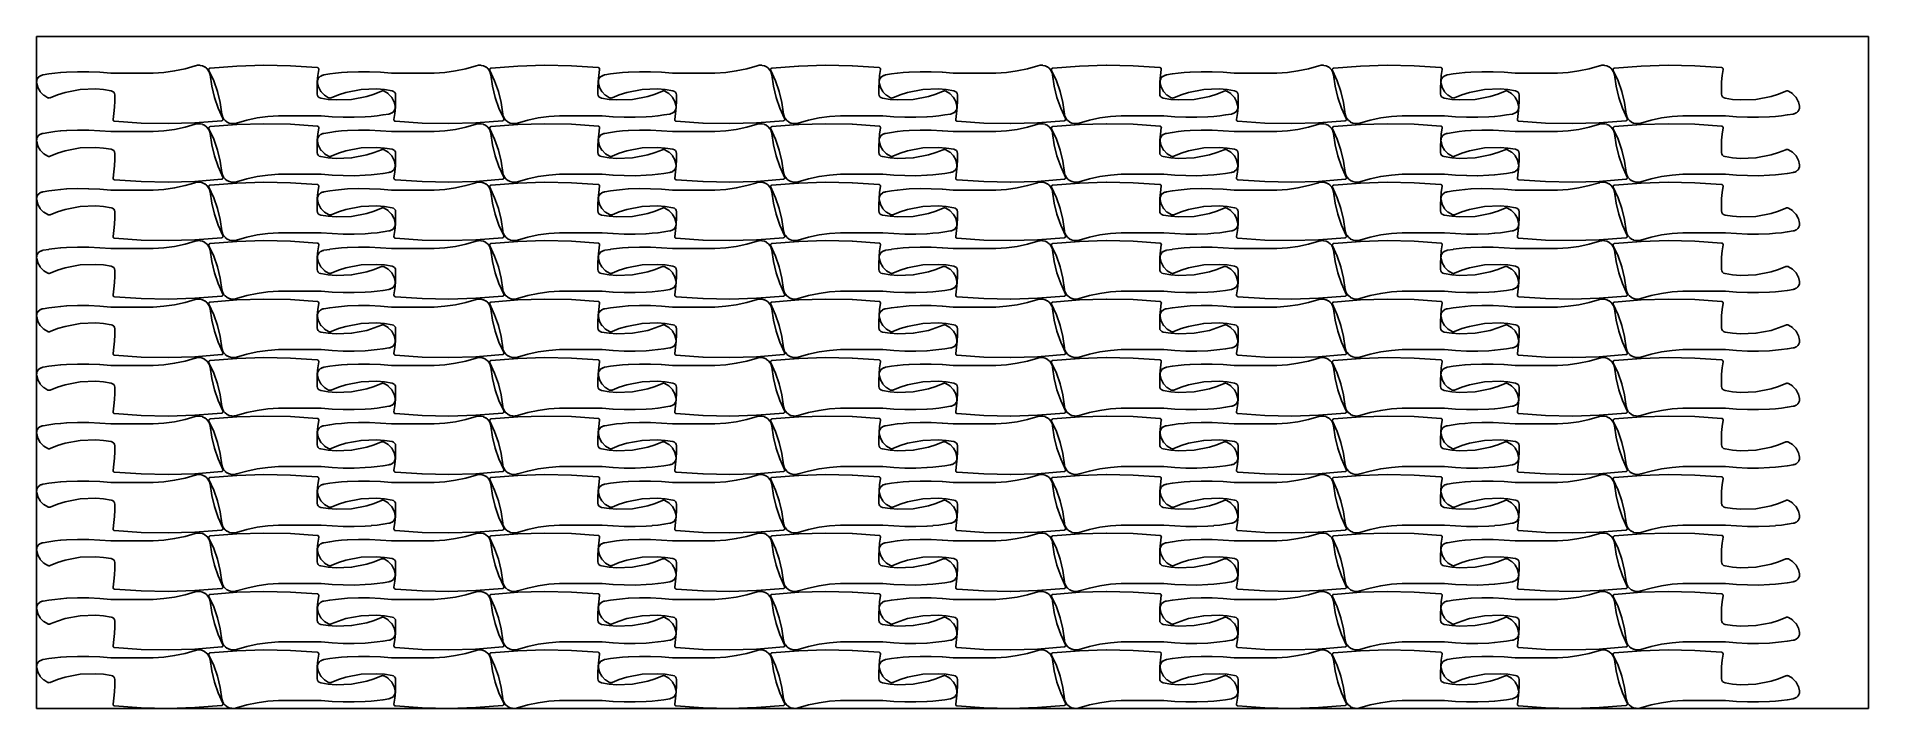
# Model space of a CAD drawing. Header units: metres. Extents: x 0 to 3000, y 0 to 1100.
import ezdxf

# ---------------------------------------------------------------- set-up
doc = ezdxf.new("R2010")
doc.units = ezdxf.units.M

msp = doc.modelspace()

# ---------------------------------------------------------------- linework, layer by layer
at = {"color": 7}
msp.add_lwpolyline([(0, 0), (3000, 0), (3000, 1100), (0, 1100), (0, 0)], close=True, dxfattribs=at)
at = {"color": 1}
for points in [[(127.5, 1007), (126.3, 1009), (124.5, 1010.4), (122.1, 1011.3), (109.6, 1013.3), (96.9, 1014.3), (71.5, 1013.4), (46.5, 1008.6), (34.3, 1004.8), (22.4, 999.9), (22.3, 999.9), (22.3, 999.9), (21.7, 999.7), (21.5, 999.6), (21.3, 999.6), (20.7, 999.5), (20.5, 999.5), (20.3, 999.5), (19.6, 999.6), (19.4, 999.6), (19.2, 999.7), (18.6, 999.8), (18.6, 999.8), (18.6, 999.9), (18.5, 999.9), (18.5, 999.9), (18.4, 999.9), (18.4, 999.9), (18.3, 1000), (18.3, 1000), (18.3, 1000), (18.2, 1000), (11.7, 1003.9), (11.5, 1004), (11.4, 1004.1), (11.2, 1004.3), (6, 1009.7), (5.9, 1009.8), (5.8, 1009.9), (5.7, 1010.1), (2.1, 1016.6), (2, 1016.8), (1.9, 1017), (1.9, 1017.1), (0.1, 1024.6), (0, 1024.6), (0, 1024.7), (0, 1024.7), (0, 1024.7), (0, 1024.8), (0, 1024.9), (0, 1024.9), (0, 1024.9), (0, 1025), (0, 1025.1), (0.1, 1027.7), (0.1, 1027.9), (0.1, 1028.1), (0.2, 1028.3), (1, 1030.7), (1.1, 1030.8), (1.2, 1031), (1.3, 1031.2), (2.7, 1033.2), (2.8, 1033.4), (3, 1033.5), (3.1, 1033.7), (5.1, 1035.3), (5.2, 1035.3), (5.3, 1035.4), (5.3, 1035.4), (5.3, 1035.4), (5.4, 1035.4), (5.5, 1035.5), (6.5, 1036), (6.7, 1036.1), (7.7, 1036.6), (7.9, 1036.6), (9, 1037), (9.2, 1037), (10.3, 1037.3), (10.4, 1037.3), (10.5, 1037.3), (20, 1038.9), (20.1, 1038.9), (29.6, 1040.2), (29.7, 1040.2), (39.3, 1041.2), (39.4, 1041.2), (49, 1042), (49, 1042), (49.1, 1042), (67.1, 1042.6), (67.2, 1042.6), (85.2, 1042.5), (85.3, 1042.5), (103.3, 1041.7), (103.4, 1041.7), (121.3, 1040.2), (191, 1040.2), (208.5, 1041.4), (225.8, 1043.9), (243, 1047.5), (259.9, 1052.3), (260, 1052.3), (260, 1052.3), (263.6, 1053.1), (263.8, 1053.1), (264, 1053.1), (267.6, 1053.1), (267.8, 1053.1), (268, 1053), (271.5, 1052.2), (271.7, 1052.2), (271.9, 1052.1), (275.2, 1050.5), (275.4, 1050.4), (275.6, 1050.3), (278.4, 1048.1), (278.6, 1047.9), (278.7, 1047.8), (281, 1045), (281.1, 1044.8), (281.2, 1044.6), (282.9, 1041.5), (283, 1041.3), (283, 1041), (284, 1037.5), (284, 1037.5), (284, 1037.5), (284, 1037.4), (284, 1037.4), (284, 1037.3), (284, 1037.3), (286.7, 1018.7), (291.1, 1000.6), (297.2, 982.9), (305, 965.8), (305.1, 965.7), (305.1, 965.7), (305.1, 965.5), (305.2, 965.3), (305.3, 965.1), (305.3, 964.9), (305.3, 964.7), (305.3, 964.5), (305.3, 964.3), (305.2, 964.1), (305.1, 963.9), (305.1, 963.8), (305, 963.5), (304.9, 963.3), (304.8, 963.2), (304.6, 963), (304.5, 962.9), (304.4, 962.8), (304.2, 962.7), (304, 962.5), (303.9, 962.5), (303.6, 962.4), (303.4, 962.3), (303.3, 962.3), (303.2, 962.3), (303.2, 962.3), (303.1, 962.3), (303.1, 962.3), (303, 962.2), (303, 962.2), (259.3, 958.8), (259.2, 958.8), (215.3, 957.5), (215.2, 957.5), (171.4, 958.3), (171.3, 958.3), (127.5, 961.4), (127.5, 961.4), (127.5, 961.4), (127.4, 961.4), (127.3, 961.4), (127.3, 961.4), (127.3, 961.4), (127.2, 961.4), (127, 961.5), (126.8, 961.5), (126.7, 961.6), (126.5, 961.7), (126.3, 961.8), (126.3, 961.8), (126.1, 961.9), (126, 962.1), (125.9, 962.2), (125.7, 962.3), (125.6, 962.5), (125.6, 962.6), (125.5, 962.8), (125.4, 962.9), (125.4, 963), (125.3, 963.2), (125.3, 963.4), (125.2, 963.5), (125.2, 963.7), (125.2, 963.9), (125.2, 964), (125.2, 964.1), (125.2, 964.2), (126.6, 974.3), (127.6, 984.4), (128, 994.6), (128, 1004.6), (127.5, 1007)], [(459.8, 1003.6), (461, 1001.6), (462.8, 1000.2), (465.2, 999.3), (477.7, 997.3), (490.4, 996.3), (515.8, 997.2), (540.8, 1002), (552.9, 1005.8), (564.9, 1010.7), (565, 1010.7), (565, 1010.7), (565.6, 1010.9), (565.8, 1011), (566, 1011), (566.6, 1011.1), (566.8, 1011.1), (567, 1011.1), (567.6, 1011), (567.8, 1011), (568, 1011), (568.6, 1010.8), (568.7, 1010.8), (568.7, 1010.7), (568.8, 1010.7), (568.8, 1010.7), (568.9, 1010.7), (568.9, 1010.7), (568.9, 1010.6), (569, 1010.6), (569, 1010.6), (569.1, 1010.6), (575.6, 1006.7), (575.8, 1006.6), (575.9, 1006.5), (576, 1006.3), (581.3, 1000.9), (581.4, 1000.8), (581.5, 1000.7), (581.6, 1000.5), (585.2, 994), (585.3, 993.8), (585.4, 993.6), (585.4, 993.5), (587.2, 986.1), (587.2, 986), (587.3, 985.9), (587.3, 985.9), (587.3, 985.9), (587.3, 985.8), (587.3, 985.7), (587.3, 985.7), (587.3, 985.7), (587.3, 985.6), (587.3, 985.5), (587.2, 982.9), (587.2, 982.7), (587.1, 982.5), (587.1, 982.3), (586.3, 979.9), (586.2, 979.8), (586.1, 979.6), (586, 979.4), (584.6, 977.4), (584.4, 977.2), (584.3, 977.1), (584.2, 976.9), (582.1, 975.3), (582.1, 975.3), (582, 975.2), (582, 975.2), (582, 975.2), (581.9, 975.2), (581.8, 975.1), (580.8, 974.6), (580.6, 974.5), (579.5, 974), (579.4, 974), (578.3, 973.6), (578.1, 973.6), (576.9, 973.3), (576.9, 973.3), (576.8, 973.3), (567.3, 971.7), (567.2, 971.7), (557.7, 970.4), (557.6, 970.4), (548, 969.4), (547.9, 969.4), (538.3, 968.6), (538.2, 968.6), (538.2, 968.6), (520.2, 968), (520.1, 968), (502.1, 968.1), (502, 968.1), (484, 968.9), (483.9, 968.9), (466, 970.4), (396.3, 970.4), (378.8, 969.2), (361.4, 966.8), (344.3, 963.1), (327.4, 958.3), (327.3, 958.3), (327.3, 958.3), (323.7, 957.5), (323.5, 957.5), (323.3, 957.5), (319.7, 957.5), (319.5, 957.5), (319.3, 957.6), (315.8, 958.4), (315.6, 958.4), (315.4, 958.5), (312.1, 960.1), (311.9, 960.2), (311.7, 960.3), (308.9, 962.5), (308.7, 962.7), (308.6, 962.8), (306.3, 965.6), (306.2, 965.8), (306, 966), (304.4, 969.2), (304.3, 969.3), (304.2, 969.6), (303.3, 973.1), (303.3, 973.1), (303.3, 973.1), (303.3, 973.2), (303.3, 973.2), (303.3, 973.3), (303.3, 973.3), (300.6, 991.9), (296.2, 1010.1), (290.1, 1027.7), (282.2, 1044.8), (282.2, 1044.9), (282.2, 1044.9), (282.1, 1045.1), (282.1, 1045.3), (282, 1045.5), (282, 1045.7), (282, 1045.9), (282, 1046.1), (282, 1046.3), (282.1, 1046.5), (282.2, 1046.7), (282.2, 1046.8), (282.3, 1047.1), (282.4, 1047.3), (282.5, 1047.4), (282.7, 1047.6), (282.8, 1047.7), (282.9, 1047.8), (283.1, 1047.9), (283.3, 1048.1), (283.4, 1048.1), (283.6, 1048.2), (283.9, 1048.3), (284, 1048.3), (284, 1048.3), (284.1, 1048.3), (284.1, 1048.3), (284.2, 1048.3), (284.2, 1048.4), (284.3, 1048.4), (328, 1051.8), (328.1, 1051.8), (371.9, 1053.1), (372, 1053.1), (415.9, 1052.3), (416, 1052.3), (459.7, 1049.2), (459.8, 1049.2), (459.8, 1049.2), (459.9, 1049.2), (459.9, 1049.2), (460, 1049.2), (460, 1049.2), (460.1, 1049.2), (460.3, 1049.1), (460.5, 1049.1), (460.6, 1049), (460.8, 1048.9), (460.9, 1048.8), (461, 1048.8), (461.2, 1048.7), (461.3, 1048.5), (461.4, 1048.4), (461.5, 1048.3), (461.7, 1048.1), (461.7, 1048), (461.8, 1047.9), (461.9, 1047.7), (461.9, 1047.6), (462, 1047.4), (462, 1047.2), (462, 1047.1), (462.1, 1046.9), (462.1, 1046.7), (462.1, 1046.6), (462, 1046.5), (462, 1046.4), (460.6, 1036.3), (459.7, 1026.2), (459.3, 1016), (459.3, 1006), (459.8, 1003.6)], [(587.5, 1007), (586.3, 1009), (584.5, 1010.4), (582.1, 1011.3), (569.6, 1013.3), (556.9, 1014.3), (531.5, 1013.4), (506.5, 1008.6), (494.3, 1004.8), (482.4, 999.9), (482.3, 999.9), (482.3, 999.9), (481.7, 999.7), (481.5, 999.6), (481.3, 999.6), (480.7, 999.5), (480.5, 999.5), (480.3, 999.5), (479.6, 999.6), (479.4, 999.6), (479.2, 999.7), (478.6, 999.8), (478.6, 999.8), (478.6, 999.9), (478.5, 999.9), (478.5, 999.9), (478.4, 999.9), (478.4, 999.9), (478.3, 1000), (478.3, 1000), (478.3, 1000), (478.2, 1000), (471.7, 1003.9), (471.5, 1004), (471.4, 1004.1), (471.2, 1004.3), (466, 1009.7), (465.9, 1009.8), (465.8, 1009.9), (465.7, 1010.1), (462.1, 1016.6), (462, 1016.8), (461.9, 1017), (461.9, 1017.1), (460.1, 1024.6), (460, 1024.6), (460, 1024.7), (460, 1024.7), (460, 1024.7), (460, 1024.8), (460, 1024.9), (460, 1024.9), (460, 1024.9), (460, 1025), (460, 1025.1), (460.1, 1027.7), (460.1, 1027.9), (460.1, 1028.1), (460.2, 1028.3), (461, 1030.7), (461.1, 1030.8), (461.2, 1031), (461.3, 1031.2), (462.7, 1033.2), (462.8, 1033.4), (463, 1033.5), (463.1, 1033.7), (465.1, 1035.3), (465.2, 1035.3), (465.3, 1035.4), (465.3, 1035.4), (465.3, 1035.4), (465.4, 1035.4), (465.5, 1035.5), (466.5, 1036), (466.7, 1036.1), (467.7, 1036.6), (467.9, 1036.6), (469, 1037), (469.2, 1037), (470.3, 1037.3), (470.4, 1037.3), (470.5, 1037.3), (480, 1038.9), (480.1, 1038.9), (489.6, 1040.2), (489.7, 1040.2), (499.3, 1041.2), (499.4, 1041.2), (509, 1042), (509, 1042), (509.1, 1042), (527.1, 1042.6), (527.2, 1042.6), (545.2, 1042.5), (545.3, 1042.5), (563.3, 1041.7), (563.4, 1041.7), (581.3, 1040.2), (651, 1040.2), (668.5, 1041.4), (685.8, 1043.9), (703, 1047.5), (719.9, 1052.3), (720, 1052.3), (720, 1052.3), (723.6, 1053.1), (723.8, 1053.1), (724, 1053.1), (727.6, 1053.1), (727.8, 1053.1), (728, 1053), (731.5, 1052.2), (731.7, 1052.2), (731.9, 1052.1), (735.2, 1050.5), (735.4, 1050.4), (735.6, 1050.3), (738.4, 1048.1), (738.6, 1047.9), (738.7, 1047.8), (741, 1045), (741.1, 1044.8), (741.2, 1044.6), (742.9, 1041.5), (743, 1041.3), (743, 1041), (744, 1037.5), (744, 1037.5), (744, 1037.5), (744, 1037.4), (744, 1037.4), (744, 1037.3), (744, 1037.3), (746.7, 1018.7), (751.1, 1000.6), (757.2, 982.9), (765, 965.8), (765.1, 965.7), (765.1, 965.7), (765.1, 965.5), (765.2, 965.3), (765.3, 965.1), (765.3, 964.9), (765.3, 964.7), (765.3, 964.5), (765.3, 964.3), (765.2, 964.1), (765.1, 963.9), (765.1, 963.8), (765, 963.5), (764.9, 963.3), (764.8, 963.2), (764.6, 963), (764.5, 962.9), (764.4, 962.8), (764.2, 962.7), (764, 962.5), (763.9, 962.5), (763.6, 962.4), (763.4, 962.3), (763.3, 962.3), (763.2, 962.3), (763.2, 962.3), (763.1, 962.3), (763.1, 962.3), (763, 962.2), (763, 962.2), (719.3, 958.8), (719.2, 958.8), (675.3, 957.5), (675.2, 957.5), (631.4, 958.3), (631.3, 958.3), (587.5, 961.4), (587.5, 961.4), (587.5, 961.4), (587.4, 961.4), (587.3, 961.4), (587.3, 961.4), (587.3, 961.4), (587.2, 961.4), (587, 961.5), (586.8, 961.5), (586.7, 961.6), (586.5, 961.7), (586.3, 961.8), (586.3, 961.8), (586.1, 961.9), (586, 962.1), (585.9, 962.2), (585.7, 962.3), (585.6, 962.5), (585.6, 962.6), (585.5, 962.8), (585.4, 962.9), (585.4, 963), (585.3, 963.2), (585.3, 963.4), (585.2, 963.5), (585.2, 963.7), (585.2, 963.9), (585.2, 964), (585.2, 964.1), (585.2, 964.2), (586.6, 974.3), (587.6, 984.4), (588, 994.6), (588, 1004.6), (587.5, 1007)], [(919.8, 1003.6), (921, 1001.6), (922.8, 1000.2), (925.2, 999.3), (937.7, 997.3), (950.4, 996.3), (975.8, 997.2), (1000.8, 1002), (1012.9, 1005.8), (1024.9, 1010.7), (1025, 1010.7), (1025, 1010.7), (1025.6, 1010.9), (1025.8, 1011), (1026, 1011), (1026.6, 1011.1), (1026.8, 1011.1), (1027, 1011.1), (1027.6, 1011), (1027.8, 1011), (1028, 1011), (1028.6, 1010.8), (1028.7, 1010.8), (1028.7, 1010.7), (1028.8, 1010.7), (1028.8, 1010.7), (1028.9, 1010.7), (1028.9, 1010.7), (1028.9, 1010.6), (1029, 1010.6), (1029, 1010.6), (1029.1, 1010.6), (1035.6, 1006.7), (1035.8, 1006.6), (1035.9, 1006.5), (1036, 1006.3), (1041.3, 1000.9), (1041.4, 1000.8), (1041.5, 1000.7), (1041.6, 1000.5), (1045.2, 994), (1045.3, 993.8), (1045.4, 993.6), (1045.4, 993.5), (1047.2, 986.1), (1047.2, 986), (1047.3, 985.9), (1047.3, 985.9), (1047.3, 985.9), (1047.3, 985.8), (1047.3, 985.7), (1047.3, 985.7), (1047.3, 985.7), (1047.3, 985.6), (1047.3, 985.5), (1047.2, 982.9), (1047.2, 982.7), (1047.1, 982.5), (1047.1, 982.3), (1046.3, 979.9), (1046.2, 979.8), (1046.1, 979.6), (1046, 979.4), (1044.6, 977.4), (1044.4, 977.2), (1044.3, 977.1), (1044.2, 976.9), (1042.1, 975.3), (1042.1, 975.3), (1042, 975.2), (1042, 975.2), (1042, 975.2), (1041.9, 975.2), (1041.8, 975.1), (1040.8, 974.6), (1040.6, 974.5), (1039.5, 974), (1039.4, 974), (1038.3, 973.6), (1038.1, 973.6), (1036.9, 973.3), (1036.9, 973.3), (1036.8, 973.3), (1027.3, 971.7), (1027.2, 971.7), (1017.7, 970.4), (1017.6, 970.4), (1008, 969.4), (1007.9, 969.4), (998.3, 968.6), (998.2, 968.6), (998.2, 968.6), (980.2, 968), (980.1, 968), (962.1, 968.1), (962, 968.1), (944, 968.9), (943.9, 968.9), (926, 970.4), (856.3, 970.4), (838.8, 969.2), (821.4, 966.8), (804.3, 963.1), (787.4, 958.3), (787.3, 958.3), (787.3, 958.3), (783.7, 957.5), (783.5, 957.5), (783.3, 957.5), (779.7, 957.5), (779.5, 957.5), (779.3, 957.6), (775.8, 958.4), (775.6, 958.4), (775.4, 958.5), (772.1, 960.1), (771.9, 960.2), (771.7, 960.3), (768.9, 962.5), (768.7, 962.7), (768.6, 962.8), (766.3, 965.6), (766.2, 965.8), (766, 966), (764.4, 969.2), (764.3, 969.3), (764.2, 969.6), (763.3, 973.1), (763.3, 973.1), (763.3, 973.1), (763.3, 973.2), (763.3, 973.2), (763.3, 973.3), (763.3, 973.3), (760.6, 991.9), (756.2, 1010.1), (750.1, 1027.7), (742.2, 1044.8), (742.2, 1044.9), (742.2, 1044.9), (742.1, 1045.1), (742.1, 1045.3), (742, 1045.5), (742, 1045.7), (742, 1045.9), (742, 1046.1), (742, 1046.3), (742.1, 1046.5), (742.2, 1046.7), (742.2, 1046.8), (742.3, 1047.1), (742.4, 1047.3), (742.5, 1047.4), (742.7, 1047.6), (742.8, 1047.7), (742.9, 1047.8), (743.1, 1047.9), (743.3, 1048.1), (743.4, 1048.1), (743.6, 1048.2), (743.9, 1048.3), (744, 1048.3), (744, 1048.3), (744.1, 1048.3), (744.1, 1048.3), (744.2, 1048.3), (744.2, 1048.4), (744.3, 1048.4), (788, 1051.8), (788.1, 1051.8), (831.9, 1053.1), (832, 1053.1), (875.9, 1052.3), (876, 1052.3), (919.7, 1049.2), (919.8, 1049.2), (919.8, 1049.2), (919.9, 1049.2), (919.9, 1049.2), (920, 1049.2), (920, 1049.2), (920.1, 1049.2), (920.3, 1049.1), (920.5, 1049.1), (920.6, 1049), (920.8, 1048.9), (920.9, 1048.8), (921, 1048.8), (921.2, 1048.7), (921.3, 1048.5), (921.4, 1048.4), (921.5, 1048.3), (921.7, 1048.1), (921.7, 1048), (921.8, 1047.9), (921.9, 1047.7), (921.9, 1047.6), (922, 1047.4), (922, 1047.2), (922, 1047.1), (922.1, 1046.9), (922.1, 1046.7), (922.1, 1046.6), (922, 1046.5), (922, 1046.4), (920.6, 1036.3), (919.7, 1026.2), (919.3, 1016), (919.3, 1006), (919.8, 1003.6)], [(1047.5, 1007), (1046.3, 1009), (1044.5, 1010.4), (1042.1, 1011.3), (1029.6, 1013.3), (1016.9, 1014.3), (991.5, 1013.4), (966.5, 1008.6), (954.3, 1004.8), (942.4, 999.9), (942.3, 999.9), (942.3, 999.9), (941.7, 999.7), (941.5, 999.6), (941.3, 999.6), (940.7, 999.5), (940.5, 999.5), (940.3, 999.5), (939.6, 999.6), (939.4, 999.6), (939.2, 999.7), (938.6, 999.8), (938.6, 999.8), (938.6, 999.9), (938.5, 999.9), (938.5, 999.9), (938.4, 999.9), (938.4, 999.9), (938.3, 1000), (938.3, 1000), (938.3, 1000), (938.2, 1000), (931.7, 1003.9), (931.5, 1004), (931.4, 1004.1), (931.2, 1004.3), (926, 1009.7), (925.9, 1009.8), (925.8, 1009.9), (925.7, 1010.1), (922.1, 1016.6), (922, 1016.8), (921.9, 1017), (921.9, 1017.1), (920.1, 1024.6), (920, 1024.6), (920, 1024.7), (920, 1024.7), (920, 1024.7), (920, 1024.8), (920, 1024.9), (920, 1024.9), (920, 1024.9), (920, 1025), (920, 1025.1), (920.1, 1027.7), (920.1, 1027.9), (920.1, 1028.1), (920.2, 1028.3), (921, 1030.7), (921.1, 1030.8), (921.2, 1031), (921.3, 1031.2), (922.7, 1033.2), (922.8, 1033.4), (923, 1033.5), (923.1, 1033.7), (925.1, 1035.3), (925.2, 1035.3), (925.3, 1035.4), (925.3, 1035.4), (925.3, 1035.4), (925.4, 1035.4), (925.5, 1035.5), (926.5, 1036), (926.7, 1036.1), (927.7, 1036.6), (927.9, 1036.6), (929, 1037), (929.2, 1037), (930.3, 1037.3), (930.4, 1037.3), (930.5, 1037.3), (940, 1038.9), (940.1, 1038.9), (949.6, 1040.2), (949.7, 1040.2), (959.3, 1041.2), (959.4, 1041.2), (969, 1042), (969, 1042), (969.1, 1042), (987.1, 1042.6), (987.2, 1042.6), (1005.2, 1042.5), (1005.3, 1042.5), (1023.3, 1041.7), (1023.4, 1041.7), (1041.3, 1040.2), (1111, 1040.2), (1128.5, 1041.4), (1145.8, 1043.9), (1163, 1047.5), (1179.9, 1052.3), (1180, 1052.3), (1180, 1052.3), (1183.6, 1053.1), (1183.8, 1053.1), (1184, 1053.1), (1187.6, 1053.1), (1187.8, 1053.1), (1188, 1053), (1191.5, 1052.2), (1191.7, 1052.2), (1191.9, 1052.1), (1195.2, 1050.5), (1195.4, 1050.4), (1195.6, 1050.3), (1198.4, 1048.1), (1198.6, 1047.9), (1198.7, 1047.8), (1201, 1045), (1201.1, 1044.8), (1201.2, 1044.6), (1202.9, 1041.5), (1203, 1041.3), (1203, 1041), (1204, 1037.5), (1204, 1037.5), (1204, 1037.5), (1204, 1037.4), (1204, 1037.4), (1204, 1037.3), (1204, 1037.3), (1206.7, 1018.7), (1211.1, 1000.6), (1217.2, 982.9), (1225, 965.8), (1225.1, 965.7), (1225.1, 965.7), (1225.1, 965.5), (1225.2, 965.3), (1225.3, 965.1), (1225.3, 964.9), (1225.3, 964.7), (1225.3, 964.5), (1225.3, 964.3), (1225.2, 964.1), (1225.1, 963.9), (1225.1, 963.8), (1225, 963.5), (1224.9, 963.3), (1224.8, 963.2), (1224.6, 963), (1224.5, 962.9), (1224.4, 962.8), (1224.2, 962.7), (1224, 962.5), (1223.9, 962.5), (1223.6, 962.4), (1223.4, 962.3), (1223.3, 962.3), (1223.2, 962.3), (1223.2, 962.3), (1223.1, 962.3), (1223.1, 962.3), (1223, 962.2), (1223, 962.2), (1179.3, 958.8), (1179.2, 958.8), (1135.3, 957.5), (1135.2, 957.5), (1091.4, 958.3), (1091.3, 958.3), (1047.5, 961.4), (1047.5, 961.4), (1047.5, 961.4), (1047.4, 961.4), (1047.3, 961.4), (1047.3, 961.4), (1047.3, 961.4), (1047.2, 961.4), (1047, 961.5), (1046.8, 961.5), (1046.7, 961.6), (1046.5, 961.7), (1046.3, 961.8), (1046.3, 961.8), (1046.1, 961.9), (1046, 962.1), (1045.9, 962.2), (1045.7, 962.3), (1045.6, 962.5), (1045.6, 962.6), (1045.5, 962.8), (1045.4, 962.9), (1045.4, 963), (1045.3, 963.2), (1045.3, 963.4), (1045.2, 963.5), (1045.2, 963.7), (1045.2, 963.9), (1045.2, 964), (1045.2, 964.1), (1045.2, 964.2), (1046.6, 974.3), (1047.6, 984.4), (1048, 994.6), (1048, 1004.6), (1047.5, 1007)], [(1379.8, 1003.6), (1381, 1001.6), (1382.8, 1000.2), (1385.2, 999.3), (1397.7, 997.3), (1410.4, 996.3), (1435.8, 997.2), (1460.8, 1002), (1472.9, 1005.8), (1484.9, 1010.7), (1485, 1010.7), (1485, 1010.7), (1485.6, 1010.9), (1485.8, 1011), (1486, 1011), (1486.6, 1011.1), (1486.8, 1011.1), (1487, 1011.1), (1487.6, 1011), (1487.8, 1011), (1488, 1011), (1488.6, 1010.8), (1488.7, 1010.8), (1488.7, 1010.7), (1488.8, 1010.7), (1488.8, 1010.7), (1488.9, 1010.7), (1488.9, 1010.7), (1488.9, 1010.6), (1489, 1010.6), (1489, 1010.6), (1489.1, 1010.6), (1495.6, 1006.7), (1495.8, 1006.6), (1495.9, 1006.5), (1496, 1006.3), (1501.3, 1000.9), (1501.4, 1000.8), (1501.5, 1000.7), (1501.6, 1000.5), (1505.2, 994), (1505.3, 993.8), (1505.4, 993.6), (1505.4, 993.5), (1507.2, 986.1), (1507.2, 986), (1507.3, 985.9), (1507.3, 985.9), (1507.3, 985.9), (1507.3, 985.8), (1507.3, 985.7), (1507.3, 985.7), (1507.3, 985.7), (1507.3, 985.6), (1507.3, 985.5), (1507.2, 982.9), (1507.2, 982.7), (1507.1, 982.5), (1507.1, 982.3), (1506.3, 979.9), (1506.2, 979.8), (1506.1, 979.6), (1506, 979.4), (1504.6, 977.4), (1504.4, 977.2), (1504.3, 977.1), (1504.2, 976.9), (1502.1, 975.3), (1502.1, 975.3), (1502, 975.2), (1502, 975.2), (1502, 975.2), (1501.9, 975.2), (1501.8, 975.1), (1500.8, 974.6), (1500.6, 974.5), (1499.5, 974), (1499.4, 974), (1498.3, 973.6), (1498.1, 973.6), (1496.9, 973.3), (1496.9, 973.3), (1496.8, 973.3), (1487.3, 971.7), (1487.2, 971.7), (1477.7, 970.4), (1477.6, 970.4), (1468, 969.4), (1467.9, 969.4), (1458.3, 968.6), (1458.2, 968.6), (1458.2, 968.6), (1440.2, 968), (1440.1, 968), (1422.1, 968.1), (1422, 968.1), (1404, 968.9), (1403.9, 968.9), (1386, 970.4), (1316.3, 970.4), (1298.8, 969.2), (1281.4, 966.8), (1264.3, 963.1), (1247.4, 958.3), (1247.3, 958.3), (1247.3, 958.3), (1243.7, 957.5), (1243.5, 957.5), (1243.3, 957.5), (1239.7, 957.5), (1239.5, 957.5), (1239.3, 957.6), (1235.8, 958.4), (1235.6, 958.4), (1235.4, 958.5), (1232.1, 960.1), (1231.9, 960.2), (1231.7, 960.3), (1228.9, 962.5), (1228.7, 962.7), (1228.6, 962.8), (1226.3, 965.6), (1226.2, 965.8), (1226, 966), (1224.4, 969.2), (1224.3, 969.3), (1224.2, 969.6), (1223.3, 973.1), (1223.3, 973.1), (1223.3, 973.1), (1223.3, 973.2), (1223.3, 973.2), (1223.3, 973.3), (1223.3, 973.3), (1220.6, 991.9), (1216.2, 1010.1), (1210.1, 1027.7), (1202.2, 1044.8), (1202.2, 1044.9), (1202.2, 1044.9), (1202.1, 1045.1), (1202.1, 1045.3), (1202, 1045.5), (1202, 1045.7), (1202, 1045.9), (1202, 1046.1), (1202, 1046.3), (1202.1, 1046.5), (1202.2, 1046.7), (1202.2, 1046.8), (1202.3, 1047.1), (1202.4, 1047.3), (1202.5, 1047.4), (1202.7, 1047.6), (1202.8, 1047.7), (1202.9, 1047.8), (1203.1, 1047.9), (1203.3, 1048.1), (1203.4, 1048.1), (1203.6, 1048.2), (1203.9, 1048.3), (1204, 1048.3), (1204, 1048.3), (1204.1, 1048.3), (1204.1, 1048.3), (1204.2, 1048.3), (1204.2, 1048.4), (1204.3, 1048.4), (1248, 1051.8), (1248.1, 1051.8), (1291.9, 1053.1), (1292, 1053.1), (1335.9, 1052.3), (1336, 1052.3), (1379.7, 1049.2), (1379.8, 1049.2), (1379.8, 1049.2), (1379.9, 1049.2), (1379.9, 1049.2), (1380, 1049.2), (1380, 1049.2), (1380.1, 1049.2), (1380.3, 1049.1), (1380.5, 1049.1), (1380.6, 1049), (1380.8, 1048.9), (1380.9, 1048.8), (1381, 1048.8), (1381.2, 1048.7), (1381.3, 1048.5), (1381.4, 1048.4), (1381.5, 1048.3), (1381.7, 1048.1), (1381.7, 1048), (1381.8, 1047.9), (1381.9, 1047.7), (1381.9, 1047.6), (1382, 1047.4), (1382, 1047.2), (1382, 1047.1), (1382.1, 1046.9), (1382.1, 1046.7), (1382.1, 1046.6), (1382, 1046.5), (1382, 1046.4), (1380.6, 1036.3), (1379.7, 1026.2), (1379.3, 1016), (1379.3, 1006), (1379.8, 1003.6)], [(1507.5, 1007), (1506.3, 1009), (1504.5, 1010.4), (1502.1, 1011.3), (1489.6, 1013.3), (1476.9, 1014.3), (1451.5, 1013.4), (1426.5, 1008.6), (1414.3, 1004.8), (1402.4, 999.9), (1402.3, 999.9), (1402.3, 999.9), (1401.7, 999.7), (1401.5, 999.6), (1401.3, 999.6), (1400.7, 999.5), (1400.5, 999.5), (1400.3, 999.5), (1399.6, 999.6), (1399.4, 999.6), (1399.2, 999.7), (1398.6, 999.8), (1398.6, 999.8), (1398.6, 999.9), (1398.5, 999.9), (1398.5, 999.9), (1398.4, 999.9), (1398.4, 999.9), (1398.3, 1000), (1398.3, 1000), (1398.3, 1000), (1398.2, 1000), (1391.7, 1003.9), (1391.5, 1004), (1391.4, 1004.1), (1391.2, 1004.3), (1386, 1009.7), (1385.9, 1009.8), (1385.8, 1009.9), (1385.7, 1010.1), (1382.1, 1016.6), (1382, 1016.8), (1381.9, 1017), (1381.9, 1017.1), (1380.1, 1024.6), (1380, 1024.6), (1380, 1024.7), (1380, 1024.7), (1380, 1024.7), (1380, 1024.8), (1380, 1024.9), (1380, 1024.9), (1380, 1024.9), (1380, 1025), (1380, 1025.1), (1380.1, 1027.7), (1380.1, 1027.9), (1380.1, 1028.1), (1380.2, 1028.3), (1381, 1030.7), (1381.1, 1030.8), (1381.2, 1031), (1381.3, 1031.2), (1382.7, 1033.2), (1382.8, 1033.4), (1383, 1033.5), (1383.1, 1033.7), (1385.1, 1035.3), (1385.2, 1035.3), (1385.3, 1035.4), (1385.3, 1035.4), (1385.3, 1035.4), (1385.4, 1035.4), (1385.5, 1035.5), (1386.5, 1036), (1386.7, 1036.1), (1387.7, 1036.6), (1387.9, 1036.6), (1389, 1037), (1389.2, 1037), (1390.3, 1037.3), (1390.4, 1037.3), (1390.5, 1037.3), (1400, 1038.9), (1400.1, 1038.9), (1409.6, 1040.2), (1409.7, 1040.2), (1419.3, 1041.2), (1419.4, 1041.2), (1429, 1042), (1429, 1042), (1429.1, 1042), (1447.1, 1042.6), (1447.2, 1042.6), (1465.2, 1042.5), (1465.3, 1042.5), (1483.3, 1041.7), (1483.4, 1041.7), (1501.3, 1040.2), (1571, 1040.2), (1588.5, 1041.4), (1605.8, 1043.9), (1623, 1047.5), (1639.9, 1052.3), (1640, 1052.3), (1640, 1052.3), (1643.6, 1053.1), (1643.8, 1053.1), (1644, 1053.1), (1647.6, 1053.1), (1647.8, 1053.1), (1648, 1053), (1651.5, 1052.2), (1651.7, 1052.2), (1651.9, 1052.1), (1655.2, 1050.5), (1655.4, 1050.4), (1655.6, 1050.3), (1658.4, 1048.1), (1658.6, 1047.9), (1658.7, 1047.8), (1661, 1045), (1661.1, 1044.8), (1661.2, 1044.6), (1662.9, 1041.5), (1663, 1041.3), (1663, 1041), (1664, 1037.5), (1664, 1037.5), (1664, 1037.5), (1664, 1037.4), (1664, 1037.4), (1664, 1037.3), (1664, 1037.3), (1666.7, 1018.7), (1671.1, 1000.6), (1677.2, 982.9), (1685, 965.8), (1685.1, 965.7), (1685.1, 965.7), (1685.1, 965.5), (1685.2, 965.3), (1685.3, 965.1), (1685.3, 964.9), (1685.3, 964.7), (1685.3, 964.5), (1685.3, 964.3), (1685.2, 964.1), (1685.1, 963.9), (1685.1, 963.8), (1685, 963.5), (1684.9, 963.3), (1684.8, 963.2), (1684.6, 963), (1684.5, 962.9), (1684.4, 962.8), (1684.2, 962.7), (1684, 962.5), (1683.9, 962.5), (1683.6, 962.4), (1683.4, 962.3), (1683.3, 962.3), (1683.2, 962.3), (1683.2, 962.3), (1683.1, 962.3), (1683.1, 962.3), (1683, 962.2), (1683, 962.2), (1639.3, 958.8), (1639.2, 958.8), (1595.3, 957.5), (1595.2, 957.5), (1551.4, 958.3), (1551.3, 958.3), (1507.5, 961.4), (1507.5, 961.4), (1507.5, 961.4), (1507.4, 961.4), (1507.3, 961.4), (1507.3, 961.4), (1507.3, 961.4), (1507.2, 961.4), (1507, 961.5), (1506.8, 961.5), (1506.7, 961.6), (1506.5, 961.7), (1506.3, 961.8), (1506.3, 961.8), (1506.1, 961.9), (1506, 962.1), (1505.9, 962.2), (1505.7, 962.3), (1505.6, 962.5), (1505.6, 962.6), (1505.5, 962.8), (1505.4, 962.9), (1505.4, 963), (1505.3, 963.2), (1505.3, 963.4), (1505.2, 963.5), (1505.2, 963.7), (1505.2, 963.9), (1505.2, 964), (1505.2, 964.1), (1505.2, 964.2), (1506.6, 974.3), (1507.6, 984.4), (1508, 994.6), (1508, 1004.6), (1507.5, 1007)], [(1839.8, 1003.6), (1841, 1001.6), (1842.8, 1000.2), (1845.2, 999.3), (1857.7, 997.3), (1870.4, 996.3), (1895.8, 997.2), (1920.8, 1002), (1932.9, 1005.8), (1944.9, 1010.7), (1945, 1010.7), (1945, 1010.7), (1945.6, 1010.9), (1945.8, 1011), (1946, 1011), (1946.6, 1011.1), (1946.8, 1011.1), (1947, 1011.1), (1947.6, 1011), (1947.8, 1011), (1948, 1011), (1948.6, 1010.8), (1948.7, 1010.8), (1948.7, 1010.7), (1948.8, 1010.7), (1948.8, 1010.7), (1948.9, 1010.7), (1948.9, 1010.7), (1948.9, 1010.6), (1949, 1010.6), (1949, 1010.6), (1949.1, 1010.6), (1955.6, 1006.7), (1955.8, 1006.6), (1955.9, 1006.5), (1956, 1006.3), (1961.3, 1000.9), (1961.4, 1000.8), (1961.5, 1000.7), (1961.6, 1000.5), (1965.2, 994), (1965.3, 993.8), (1965.4, 993.6), (1965.4, 993.5), (1967.2, 986.1), (1967.2, 986), (1967.3, 985.9), (1967.3, 985.9), (1967.3, 985.9), (1967.3, 985.8), (1967.3, 985.7), (1967.3, 985.7), (1967.3, 985.7), (1967.3, 985.6), (1967.3, 985.5), (1967.2, 982.9), (1967.2, 982.7), (1967.1, 982.5), (1967.1, 982.3), (1966.3, 979.9), (1966.2, 979.8), (1966.1, 979.6), (1966, 979.4), (1964.6, 977.4), (1964.4, 977.2), (1964.3, 977.1), (1964.2, 976.9), (1962.1, 975.3), (1962.1, 975.3), (1962, 975.2), (1962, 975.2), (1962, 975.2), (1961.9, 975.2), (1961.8, 975.1), (1960.8, 974.6), (1960.6, 974.5), (1959.5, 974), (1959.4, 974), (1958.3, 973.6), (1958.1, 973.6), (1956.9, 973.3), (1956.9, 973.3), (1956.8, 973.3), (1947.3, 971.7), (1947.2, 971.7), (1937.7, 970.4), (1937.6, 970.4), (1928, 969.4), (1927.9, 969.4), (1918.3, 968.6), (1918.2, 968.6), (1918.2, 968.6), (1900.2, 968), (1900.1, 968), (1882.1, 968.1), (1882, 968.1), (1864, 968.9), (1863.9, 968.9), (1846, 970.4), (1776.3, 970.4), (1758.8, 969.2), (1741.4, 966.8), (1724.3, 963.1), (1707.4, 958.3), (1707.3, 958.3), (1707.3, 958.3), (1703.7, 957.5), (1703.5, 957.5), (1703.3, 957.5), (1699.7, 957.5), (1699.5, 957.5), (1699.3, 957.6), (1695.8, 958.4), (1695.6, 958.4), (1695.4, 958.5), (1692.1, 960.1), (1691.9, 960.2), (1691.7, 960.3), (1688.9, 962.5), (1688.7, 962.7), (1688.6, 962.8), (1686.3, 965.6), (1686.2, 965.8), (1686, 966), (1684.4, 969.2), (1684.3, 969.3), (1684.2, 969.6), (1683.3, 973.1), (1683.3, 973.1), (1683.3, 973.1), (1683.3, 973.2), (1683.3, 973.2), (1683.3, 973.3), (1683.3, 973.3), (1680.6, 991.9), (1676.2, 1010.1), (1670.1, 1027.7), (1662.2, 1044.8), (1662.2, 1044.9), (1662.2, 1044.9), (1662.1, 1045.1), (1662.1, 1045.3), (1662, 1045.5), (1662, 1045.7), (1662, 1045.9), (1662, 1046.1), (1662, 1046.3), (1662.1, 1046.5), (1662.2, 1046.7), (1662.2, 1046.8), (1662.3, 1047.1), (1662.4, 1047.3), (1662.5, 1047.4), (1662.7, 1047.6), (1662.8, 1047.7), (1662.9, 1047.8), (1663.1, 1047.9), (1663.3, 1048.1), (1663.4, 1048.1), (1663.6, 1048.2), (1663.9, 1048.3), (1664, 1048.3), (1664, 1048.3), (1664.1, 1048.3), (1664.1, 1048.3), (1664.2, 1048.3), (1664.2, 1048.4), (1664.3, 1048.4), (1708, 1051.8), (1708.1, 1051.8), (1751.9, 1053.1), (1752, 1053.1), (1795.9, 1052.3), (1796, 1052.3), (1839.7, 1049.2), (1839.8, 1049.2), (1839.8, 1049.2), (1839.9, 1049.2), (1839.9, 1049.2), (1840, 1049.2), (1840, 1049.2), (1840.1, 1049.2), (1840.3, 1049.1), (1840.5, 1049.1), (1840.6, 1049), (1840.8, 1048.9), (1840.9, 1048.8), (1841, 1048.8), (1841.2, 1048.7), (1841.3, 1048.5), (1841.4, 1048.4), (1841.5, 1048.3), (1841.7, 1048.1), (1841.7, 1048), (1841.8, 1047.9), (1841.9, 1047.7), (1841.9, 1047.6), (1842, 1047.4), (1842, 1047.2), (1842, 1047.1), (1842.1, 1046.9), (1842.1, 1046.7), (1842.1, 1046.6), (1842, 1046.5), (1842, 1046.4), (1840.6, 1036.3), (1839.7, 1026.2), (1839.3, 1016), (1839.3, 1006), (1839.8, 1003.6)], [(1967.5, 1007), (1966.3, 1009), (1964.5, 1010.4), (1962.1, 1011.3), (1949.6, 1013.3), (1936.9, 1014.3), (1911.5, 1013.4), (1886.5, 1008.6), (1874.3, 1004.8), (1862.4, 999.9), (1862.3, 999.9), (1862.3, 999.9), (1861.7, 999.7), (1861.5, 999.6), (1861.3, 999.6), (1860.7, 999.5), (1860.5, 999.5), (1860.3, 999.5), (1859.6, 999.6), (1859.4, 999.6), (1859.2, 999.7), (1858.6, 999.8), (1858.6, 999.8), (1858.6, 999.9), (1858.5, 999.9), (1858.5, 999.9), (1858.4, 999.9), (1858.4, 999.9), (1858.3, 1000), (1858.3, 1000), (1858.3, 1000), (1858.2, 1000), (1851.7, 1003.9), (1851.5, 1004), (1851.4, 1004.1), (1851.2, 1004.3), (1846, 1009.7), (1845.9, 1009.8), (1845.8, 1009.9), (1845.7, 1010.1), (1842.1, 1016.6), (1842, 1016.8), (1841.9, 1017), (1841.9, 1017.1), (1840.1, 1024.6), (1840, 1024.6), (1840, 1024.7), (1840, 1024.7), (1840, 1024.7), (1840, 1024.8), (1840, 1024.9), (1840, 1024.9), (1840, 1024.9), (1840, 1025), (1840, 1025.1), (1840.1, 1027.7), (1840.1, 1027.9), (1840.1, 1028.1), (1840.2, 1028.3), (1841, 1030.7), (1841.1, 1030.8), (1841.2, 1031), (1841.3, 1031.2), (1842.7, 1033.2), (1842.8, 1033.4), (1843, 1033.5), (1843.1, 1033.7), (1845.1, 1035.3), (1845.2, 1035.3), (1845.3, 1035.4), (1845.3, 1035.4), (1845.3, 1035.4), (1845.4, 1035.4), (1845.5, 1035.5), (1846.5, 1036), (1846.7, 1036.1), (1847.7, 1036.6), (1847.9, 1036.6), (1849, 1037), (1849.2, 1037), (1850.3, 1037.3), (1850.4, 1037.3), (1850.5, 1037.3), (1860, 1038.9), (1860.1, 1038.9), (1869.6, 1040.2), (1869.7, 1040.2), (1879.3, 1041.2), (1879.4, 1041.2), (1889, 1042), (1889, 1042), (1889.1, 1042), (1907.1, 1042.6), (1907.2, 1042.6), (1925.2, 1042.5), (1925.3, 1042.5), (1943.3, 1041.7), (1943.4, 1041.7), (1961.3, 1040.2), (2031, 1040.2), (2048.5, 1041.4), (2065.8, 1043.9), (2083, 1047.5), (2099.9, 1052.3), (2100, 1052.3), (2100, 1052.3), (2103.6, 1053.1), (2103.8, 1053.1), (2104, 1053.1), (2107.6, 1053.1), (2107.8, 1053.1), (2108, 1053), (2111.5, 1052.2), (2111.7, 1052.2), (2111.9, 1052.1), (2115.2, 1050.5), (2115.4, 1050.4), (2115.6, 1050.3), (2118.4, 1048.1), (2118.6, 1047.9), (2118.7, 1047.8), (2121, 1045), (2121.1, 1044.8), (2121.2, 1044.6), (2122.9, 1041.5), (2123, 1041.3), (2123, 1041), (2124, 1037.5), (2124, 1037.5), (2124, 1037.5), (2124, 1037.4), (2124, 1037.4), (2124, 1037.3), (2124, 1037.3), (2126.7, 1018.7), (2131.1, 1000.6), (2137.2, 982.9), (2145, 965.8), (2145.1, 965.7), (2145.1, 965.7), (2145.1, 965.5), (2145.2, 965.3), (2145.3, 965.1), (2145.3, 964.9), (2145.3, 964.7), (2145.3, 964.5), (2145.3, 964.3), (2145.2, 964.1), (2145.1, 963.9), (2145.1, 963.8), (2145, 963.5), (2144.9, 963.3), (2144.8, 963.2), (2144.6, 963), (2144.5, 962.9), (2144.4, 962.8), (2144.2, 962.7), (2144, 962.5), (2143.9, 962.5), (2143.6, 962.4), (2143.4, 962.3), (2143.3, 962.3), (2143.2, 962.3), (2143.2, 962.3), (2143.1, 962.3), (2143.1, 962.3), (2143, 962.2), (2143, 962.2), (2099.3, 958.8), (2099.2, 958.8), (2055.3, 957.5), (2055.2, 957.5), (2011.4, 958.3), (2011.3, 958.3), (1967.5, 961.4), (1967.5, 961.4), (1967.5, 961.4), (1967.4, 961.4), (1967.3, 961.4), (1967.3, 961.4), (1967.3, 961.4), (1967.2, 961.4), (1967, 961.5), (1966.8, 961.5), (1966.7, 961.6), (1966.5, 961.7), (1966.3, 961.8), (1966.3, 961.8), (1966.1, 961.9), (1966, 962.1), (1965.9, 962.2), (1965.7, 962.3), (1965.6, 962.5), (1965.6, 962.6), (1965.5, 962.8), (1965.4, 962.9), (1965.4, 963), (1965.3, 963.2), (1965.3, 963.4), (1965.2, 963.5), (1965.2, 963.7), (1965.2, 963.9), (1965.2, 964), (1965.2, 964.1), (1965.2, 964.2), (1966.6, 974.3), (1967.6, 984.4), (1968, 994.6), (1968, 1004.6), (1967.5, 1007)], [(2299.8, 1003.6), (2301, 1001.6), (2302.8, 1000.2), (2305.2, 999.3), (2317.7, 997.3), (2330.4, 996.3), (2355.8, 997.2), (2380.8, 1002), (2392.9, 1005.8), (2404.9, 1010.7), (2405, 1010.7), (2405, 1010.7), (2405.6, 1010.9), (2405.8, 1011), (2406, 1011), (2406.6, 1011.1), (2406.8, 1011.1), (2407, 1011.1), (2407.6, 1011), (2407.8, 1011), (2408, 1011), (2408.6, 1010.8), (2408.7, 1010.8), (2408.7, 1010.7), (2408.8, 1010.7), (2408.8, 1010.7), (2408.9, 1010.7), (2408.9, 1010.7), (2408.9, 1010.6), (2409, 1010.6), (2409, 1010.6), (2409.1, 1010.6), (2415.6, 1006.7), (2415.8, 1006.6), (2415.9, 1006.5), (2416, 1006.3), (2421.3, 1000.9), (2421.4, 1000.8), (2421.5, 1000.7), (2421.6, 1000.5), (2425.2, 994), (2425.3, 993.8), (2425.4, 993.6), (2425.4, 993.5), (2427.2, 986.1), (2427.2, 986), (2427.3, 985.9), (2427.3, 985.9), (2427.3, 985.9), (2427.3, 985.8), (2427.3, 985.7), (2427.3, 985.7), (2427.3, 985.7), (2427.3, 985.6), (2427.3, 985.5), (2427.2, 982.9), (2427.2, 982.7), (2427.1, 982.5), (2427.1, 982.3), (2426.3, 979.9), (2426.2, 979.8), (2426.1, 979.6), (2426, 979.4), (2424.6, 977.4), (2424.4, 977.2), (2424.3, 977.1), (2424.2, 976.9), (2422.1, 975.3), (2422.1, 975.3), (2422, 975.2), (2422, 975.2), (2422, 975.2), (2421.9, 975.2), (2421.8, 975.1), (2420.8, 974.6), (2420.6, 974.5), (2419.5, 974), (2419.4, 974), (2418.3, 973.6), (2418.1, 973.6), (2416.9, 973.3), (2416.9, 973.3), (2416.8, 973.3), (2407.3, 971.7), (2407.2, 971.7), (2397.7, 970.4), (2397.6, 970.4), (2388, 969.4), (2387.9, 969.4), (2378.3, 968.6), (2378.2, 968.6), (2378.2, 968.6), (2360.2, 968), (2360.1, 968), (2342.1, 968.1), (2342, 968.1), (2324, 968.9), (2323.9, 968.9), (2306, 970.4), (2236.3, 970.4), (2218.8, 969.2), (2201.4, 966.8), (2184.3, 963.1), (2167.4, 958.3), (2167.3, 958.3), (2167.3, 958.3), (2163.7, 957.5), (2163.5, 957.5), (2163.3, 957.5), (2159.7, 957.5), (2159.5, 957.5), (2159.3, 957.6), (2155.8, 958.4), (2155.6, 958.4), (2155.4, 958.5), (2152.1, 960.1), (2151.9, 960.2), (2151.7, 960.3), (2148.9, 962.5), (2148.7, 962.7), (2148.6, 962.8), (2146.3, 965.6), (2146.2, 965.8), (2146, 966), (2144.4, 969.2), (2144.3, 969.3), (2144.2, 969.6), (2143.3, 973.1), (2143.3, 973.1), (2143.3, 973.1), (2143.3, 973.2), (2143.3, 973.2), (2143.3, 973.3), (2143.3, 973.3), (2140.6, 991.9), (2136.2, 1010.1), (2130.1, 1027.7), (2122.2, 1044.8), (2122.2, 1044.9), (2122.2, 1044.9), (2122.1, 1045.1), (2122.1, 1045.3), (2122, 1045.5), (2122, 1045.7), (2122, 1045.9), (2122, 1046.1), (2122, 1046.3), (2122.1, 1046.5), (2122.2, 1046.7), (2122.2, 1046.8), (2122.3, 1047.1), (2122.4, 1047.3), (2122.5, 1047.4), (2122.7, 1047.6), (2122.8, 1047.7), (2122.9, 1047.8), (2123.1, 1047.9), (2123.3, 1048.1), (2123.4, 1048.1), (2123.6, 1048.2), (2123.9, 1048.3), (2124, 1048.3), (2124, 1048.3), (2124.1, 1048.3), (2124.1, 1048.3), (2124.2, 1048.3), (2124.2, 1048.4), (2124.3, 1048.4), (2168, 1051.8), (2168.1, 1051.8), (2211.9, 1053.1), (2212, 1053.1), (2255.9, 1052.3), (2256, 1052.3), (2299.7, 1049.2), (2299.8, 1049.2), (2299.8, 1049.2), (2299.9, 1049.2), (2299.9, 1049.2), (2300, 1049.2), (2300, 1049.2), (2300.1, 1049.2), (2300.3, 1049.1), (2300.5, 1049.1), (2300.6, 1049), (2300.8, 1048.9), (2300.9, 1048.8), (2301, 1048.8), (2301.2, 1048.7), (2301.3, 1048.5), (2301.4, 1048.4), (2301.5, 1048.3), (2301.7, 1048.1), (2301.7, 1048), (2301.8, 1047.9), (2301.9, 1047.7), (2301.9, 1047.6), (2302, 1047.4), (2302, 1047.2), (2302, 1047.1), (2302.1, 1046.9), (2302.1, 1046.7), (2302.1, 1046.6), (2302, 1046.5), (2302, 1046.4), (2300.6, 1036.3), (2299.7, 1026.2), (2299.3, 1016), (2299.3, 1006), (2299.8, 1003.6)], [(2427.5, 1007), (2426.3, 1009), (2424.5, 1010.4), (2422.1, 1011.3), (2409.6, 1013.3), (2396.9, 1014.3), (2371.5, 1013.4), (2346.5, 1008.6), (2334.3, 1004.8), (2322.4, 999.9), (2322.3, 999.9), (2322.3, 999.9), (2321.7, 999.7), (2321.5, 999.6), (2321.3, 999.6), (2320.7, 999.5), (2320.5, 999.5), (2320.3, 999.5), (2319.6, 999.6), (2319.4, 999.6), (2319.2, 999.7), (2318.6, 999.8), (2318.6, 999.8), (2318.6, 999.9), (2318.5, 999.9), (2318.5, 999.9), (2318.4, 999.9), (2318.4, 999.9), (2318.3, 1000), (2318.3, 1000), (2318.3, 1000), (2318.2, 1000), (2311.7, 1003.9), (2311.5, 1004), (2311.4, 1004.1), (2311.2, 1004.3), (2306, 1009.7), (2305.9, 1009.8), (2305.8, 1009.9), (2305.7, 1010.1), (2302.1, 1016.6), (2302, 1016.8), (2301.9, 1017), (2301.9, 1017.1), (2300.1, 1024.6), (2300, 1024.6), (2300, 1024.7), (2300, 1024.7), (2300, 1024.7), (2300, 1024.8), (2300, 1024.9), (2300, 1024.9), (2300, 1024.9), (2300, 1025), (2300, 1025.1), (2300.1, 1027.7), (2300.1, 1027.9), (2300.1, 1028.1), (2300.2, 1028.3), (2301, 1030.7), (2301.1, 1030.8), (2301.2, 1031), (2301.3, 1031.2), (2302.7, 1033.2), (2302.8, 1033.4), (2303, 1033.5), (2303.1, 1033.7), (2305.1, 1035.3), (2305.2, 1035.3), (2305.3, 1035.4), (2305.3, 1035.4), (2305.3, 1035.4), (2305.4, 1035.4), (2305.5, 1035.5), (2306.5, 1036), (2306.7, 1036.1), (2307.7, 1036.6), (2307.9, 1036.6), (2309, 1037), (2309.2, 1037), (2310.3, 1037.3), (2310.4, 1037.3), (2310.5, 1037.3), (2320, 1038.9), (2320.1, 1038.9), (2329.6, 1040.2), (2329.7, 1040.2), (2339.3, 1041.2), (2339.4, 1041.2), (2349, 1042), (2349, 1042), (2349.1, 1042), (2367.1, 1042.6), (2367.2, 1042.6), (2385.2, 1042.5), (2385.3, 1042.5), (2403.3, 1041.7), (2403.4, 1041.7), (2421.3, 1040.2), (2491, 1040.2), (2508.5, 1041.4), (2525.8, 1043.9), (2543, 1047.5), (2559.9, 1052.3), (2560, 1052.3), (2560, 1052.3), (2563.6, 1053.1), (2563.8, 1053.1), (2564, 1053.1), (2567.6, 1053.1), (2567.8, 1053.1), (2568, 1053), (2571.5, 1052.2), (2571.7, 1052.2), (2571.9, 1052.1), (2575.2, 1050.5), (2575.4, 1050.4), (2575.6, 1050.3), (2578.4, 1048.1), (2578.6, 1047.9), (2578.7, 1047.8), (2581, 1045), (2581.1, 1044.8), (2581.2, 1044.6), (2582.9, 1041.5), (2583, 1041.3), (2583, 1041), (2584, 1037.5), (2584, 1037.5), (2584, 1037.5), (2584, 1037.4), (2584, 1037.4), (2584, 1037.3), (2584, 1037.3), (2586.7, 1018.7), (2591.1, 1000.6), (2597.2, 982.9), (2605, 965.8), (2605.1, 965.7), (2605.1, 965.7), (2605.1, 965.5), (2605.2, 965.3), (2605.3, 965.1), (2605.3, 964.9), (2605.3, 964.7), (2605.3, 964.5), (2605.3, 964.3), (2605.2, 964.1), (2605.1, 963.9), (2605.1, 963.8), (2605, 963.5), (2604.9, 963.3), (2604.8, 963.2), (2604.6, 963), (2604.5, 962.9), (2604.4, 962.8), (2604.2, 962.7), (2604, 962.5), (2603.9, 962.5), (2603.6, 962.4), (2603.4, 962.3), (2603.3, 962.3), (2603.2, 962.3), (2603.2, 962.3), (2603.1, 962.3), (2603.1, 962.3), (2603, 962.2), (2603, 962.2), (2559.3, 958.8), (2559.2, 958.8), (2515.3, 957.5), (2515.2, 957.5), (2471.4, 958.3), (2471.3, 958.3), (2427.5, 961.4), (2427.5, 961.4), (2427.5, 961.4), (2427.4, 961.4), (2427.3, 961.4), (2427.3, 961.4), (2427.3, 961.4), (2427.2, 961.4), (2427, 961.5), (2426.8, 961.5), (2426.7, 961.6), (2426.5, 961.7), (2426.3, 961.8), (2426.3, 961.8), (2426.1, 961.9), (2426, 962.1), (2425.9, 962.2), (2425.7, 962.3), (2425.6, 962.5), (2425.6, 962.6), (2425.5, 962.8), (2425.4, 962.9), (2425.4, 963), (2425.3, 963.2), (2425.3, 963.4), (2425.2, 963.5), (2425.2, 963.7), (2425.2, 963.9), (2425.2, 964), (2425.2, 964.1), (2425.2, 964.2), (2426.6, 974.3), (2427.6, 984.4), (2428, 994.6), (2428, 1004.6), (2427.5, 1007)], [(2759.8, 1003.6), (2761, 1001.6), (2762.8, 1000.2), (2765.2, 999.3), (2777.7, 997.3), (2790.4, 996.3), (2815.8, 997.2), (2840.8, 1002), (2852.9, 1005.8), (2864.9, 1010.7), (2865, 1010.7), (2865, 1010.7), (2865.6, 1010.9), (2865.8, 1011), (2866, 1011), (2866.6, 1011.1), (2866.8, 1011.1), (2867, 1011.1), (2867.6, 1011), (2867.8, 1011), (2868, 1011), (2868.6, 1010.8), (2868.7, 1010.8), (2868.7, 1010.7), (2868.8, 1010.7), (2868.8, 1010.7), (2868.9, 1010.7), (2868.9, 1010.7), (2868.9, 1010.6), (2869, 1010.6), (2869, 1010.6), (2869.1, 1010.6), (2875.6, 1006.7), (2875.8, 1006.6), (2875.9, 1006.5), (2876, 1006.3), (2881.3, 1000.9), (2881.4, 1000.8), (2881.5, 1000.7), (2881.6, 1000.5), (2885.2, 994), (2885.3, 993.8), (2885.4, 993.6), (2885.4, 993.5), (2887.2, 986.1), (2887.2, 986), (2887.3, 985.9), (2887.3, 985.9), (2887.3, 985.9), (2887.3, 985.8), (2887.3, 985.7), (2887.3, 985.7), (2887.3, 985.7), (2887.3, 985.6), (2887.3, 985.5), (2887.2, 982.9), (2887.2, 982.7), (2887.1, 982.5), (2887.1, 982.3), (2886.3, 979.9), (2886.2, 979.8), (2886.1, 979.6), (2886, 979.4), (2884.6, 977.4), (2884.4, 977.2), (2884.3, 977.1), (2884.2, 976.9), (2882.1, 975.3), (2882.1, 975.3), (2882, 975.2), (2882, 975.2), (2882, 975.2), (2881.9, 975.2), (2881.8, 975.1), (2880.8, 974.6), (2880.6, 974.5), (2879.5, 974), (2879.4, 974), (2878.3, 973.6), (2878.1, 973.6), (2876.9, 973.3), (2876.9, 973.3), (2876.8, 973.3), (2867.3, 971.7), (2867.2, 971.7), (2857.7, 970.4), (2857.6, 970.4), (2848, 969.4), (2847.9, 969.4), (2838.3, 968.6), (2838.2, 968.6), (2838.2, 968.6), (2820.2, 968), (2820.1, 968), (2802.1, 968.1), (2802, 968.1), (2784, 968.9), (2783.9, 968.9), (2766, 970.4), (2696.3, 970.4), (2678.8, 969.2), (2661.4, 966.8), (2644.3, 963.1), (2627.4, 958.3), (2627.3, 958.3), (2627.3, 958.3), (2623.7, 957.5), (2623.5, 957.5), (2623.3, 957.5), (2619.7, 957.5), (2619.5, 957.5), (2619.3, 957.6), (2615.8, 958.4), (2615.6, 958.4), (2615.4, 958.5), (2612.1, 960.1), (2611.9, 960.2), (2611.7, 960.3), (2608.9, 962.5), (2608.7, 962.7), (2608.6, 962.8), (2606.3, 965.6), (2606.2, 965.8), (2606, 966), (2604.4, 969.2), (2604.3, 969.3), (2604.2, 969.6), (2603.3, 973.1), (2603.3, 973.1), (2603.3, 973.1), (2603.3, 973.2), (2603.3, 973.2), (2603.3, 973.3), (2603.3, 973.3), (2600.6, 991.9), (2596.2, 1010.1), (2590.1, 1027.7), (2582.2, 1044.8), (2582.2, 1044.9), (2582.2, 1044.9), (2582.1, 1045.1), (2582.1, 1045.3), (2582, 1045.5), (2582, 1045.7), (2582, 1045.9), (2582, 1046.1), (2582, 1046.3), (2582.1, 1046.5), (2582.2, 1046.7), (2582.2, 1046.8), (2582.3, 1047.1), (2582.4, 1047.3), (2582.5, 1047.4), (2582.7, 1047.6), (2582.8, 1047.7), (2582.9, 1047.8), (2583.1, 1047.9), (2583.3, 1048.1), (2583.4, 1048.1), (2583.6, 1048.2), (2583.9, 1048.3), (2584, 1048.3), (2584, 1048.3), (2584.1, 1048.3), (2584.1, 1048.3), (2584.2, 1048.3), (2584.2, 1048.4), (2584.3, 1048.4), (2628, 1051.8), (2628.1, 1051.8), (2671.9, 1053.1), (2672, 1053.1), (2715.9, 1052.3), (2716, 1052.3), (2759.7, 1049.2), (2759.8, 1049.2), (2759.8, 1049.2), (2759.9, 1049.2), (2759.9, 1049.2), (2760, 1049.2), (2760, 1049.2), (2760.1, 1049.2), (2760.3, 1049.1), (2760.5, 1049.1), (2760.6, 1049), (2760.8, 1048.9), (2760.9, 1048.8), (2761, 1048.8), (2761.2, 1048.7), (2761.3, 1048.5), (2761.4, 1048.4), (2761.5, 1048.3), (2761.7, 1048.1), (2761.7, 1048), (2761.8, 1047.9), (2761.9, 1047.7), (2761.9, 1047.6), (2762, 1047.4), (2762, 1047.2), (2762, 1047.1), (2762.1, 1046.9), (2762.1, 1046.7), (2762.1, 1046.6), (2762, 1046.5), (2762, 1046.4), (2760.6, 1036.3), (2759.7, 1026.2), (2759.3, 1016), (2759.3, 1006), (2759.8, 1003.6)], [(127.5, 911.3), (126.3, 913.3), (124.5, 914.7), (122.1, 915.5), (109.6, 917.5), (96.9, 918.6), (71.5, 917.7), (46.5, 912.9), (34.3, 909), (22.4, 904.2), (22.3, 904.1), (22.3, 904.1), (21.7, 903.9), (21.5, 903.9), (21.3, 903.8), (20.7, 903.8), (20.5, 903.8), (20.3, 903.8), (19.6, 903.8), (19.4, 903.9), (19.2, 903.9), (18.6, 904.1), (18.6, 904.1), (18.6, 904.1), (18.5, 904.1), (18.5, 904.2), (18.4, 904.2), (18.4, 904.2), (18.3, 904.2), (18.3, 904.2), (18.3, 904.3), (18.2, 904.3), (11.7, 908.2), (11.5, 908.3), (11.4, 908.4), (11.2, 908.5), (6, 913.9), (5.9, 914), (5.8, 914.2), (5.7, 914.3), (2.1, 920.9), (2, 921.1), (1.9, 921.2), (1.9, 921.4), (0.1, 928.8), (0, 928.9), (0, 929), (0, 929), (0, 929), (0, 929.1), (0, 929.2), (0, 929.2), (0, 929.2), (0, 929.3), (0, 929.4), (0.1, 931.9), (0.1, 932.1), (0.1, 932.3), (0.2, 932.5), (1, 934.9), (1.1, 935.1), (1.2, 935.3), (1.3, 935.4), (2.7, 937.5), (2.8, 937.7), (3, 937.8), (3.1, 937.9), (5.1, 939.5), (5.2, 939.6), (5.3, 939.6), (5.3, 939.6), (5.3, 939.6), (5.4, 939.7), (5.5, 939.7), (6.5, 940.3), (6.7, 940.4), (7.7, 940.8), (7.9, 940.9), (9, 941.2), (9.2, 941.3), (10.3, 941.5), (10.4, 941.6), (10.5, 941.6), (20, 943.1), (20.1, 943.1), (29.6, 944.4), (29.7, 944.5), (39.3, 945.5), (39.4, 945.5), (49, 946.2), (49, 946.2), (49.1, 946.2), (67.1, 946.8), (67.2, 946.8), (85.2, 946.7), (85.3, 946.7), (103.3, 945.9), (103.4, 945.9), (121.3, 944.4), (191, 944.4), (208.5, 945.7), (225.8, 948.1), (243, 951.7), (259.9, 956.6), (260, 956.6), (260, 956.6), (263.6, 957.3), (263.8, 957.4), (264, 957.4), (267.6, 957.3), (267.8, 957.3), (268, 957.3), (271.5, 956.5), (271.7, 956.4), (271.9, 956.3), (275.2, 954.8), (275.4, 954.7), (275.6, 954.5), (278.4, 952.3), (278.6, 952.2), (278.7, 952), (281, 949.2), (281.1, 949.1), (281.2, 948.9), (282.9, 945.7), (283, 945.5), (283, 945.3), (284, 941.8), (284, 941.8), (284, 941.8), (284, 941.7), (284, 941.6), (284, 941.6), (284, 941.6), (286.7, 923), (291.1, 904.8), (297.2, 887.2), (305, 870), (305.1, 870), (305.1, 869.9), (305.1, 869.8), (305.2, 869.6), (305.3, 869.3), (305.3, 869.2), (305.3, 869), (305.3, 868.7), (305.3, 868.6), (305.2, 868.4), (305.1, 868.1), (305.1, 868), (305, 867.8), (304.9, 867.6), (304.8, 867.5), (304.6, 867.3), (304.5, 867.1), (304.4, 867.1), (304.2, 866.9), (304, 866.8), (303.9, 866.7), (303.6, 866.6), (303.4, 866.6), (303.3, 866.5), (303.2, 866.5), (303.2, 866.5), (303.1, 866.5), (303.1, 866.5), (303, 866.5), (303, 866.5), (259.3, 863), (259.2, 863), (215.3, 861.7), (215.2, 861.7), (171.4, 862.6), (171.3, 862.6), (127.5, 865.6), (127.5, 865.6), (127.5, 865.6), (127.4, 865.6), (127.3, 865.6), (127.3, 865.6), (127.3, 865.6), (127.2, 865.7), (127, 865.7), (126.8, 865.8), (126.7, 865.8), (126.5, 865.9), (126.3, 866), (126.3, 866.1), (126.1, 866.2), (126, 866.3), (125.9, 866.4), (125.7, 866.6), (125.6, 866.7), (125.6, 866.8), (125.5, 867), (125.4, 867.2), (125.4, 867.3), (125.3, 867.5), (125.3, 867.7), (125.2, 867.8), (125.2, 868), (125.2, 868.2), (125.2, 868.3), (125.2, 868.4), (125.2, 868.5), (126.6, 878.6), (127.6, 888.7), (128, 898.8), (128, 908.8), (127.5, 911.3)], [(459.8, 907.8), (461, 905.9), (462.8, 904.4), (465.2, 903.6), (477.7, 901.6), (490.4, 900.5), (515.8, 901.4), (540.8, 906.3), (552.9, 910.1), (564.9, 914.9), (565, 915), (565, 915), (565.6, 915.2), (565.8, 915.2), (566, 915.3), (566.6, 915.3), (566.8, 915.3), (567, 915.3), (567.6, 915.3), (567.8, 915.3), (568, 915.2), (568.6, 915), (568.7, 915), (568.7, 915), (568.8, 915), (568.8, 915), (568.9, 914.9), (568.9, 914.9), (568.9, 914.9), (569, 914.9), (569, 914.8), (569.1, 914.8), (575.6, 910.9), (575.8, 910.8), (575.9, 910.7), (576, 910.6), (581.3, 905.2), (581.4, 905.1), (581.5, 904.9), (581.6, 904.8), (585.2, 898.2), (585.3, 898.1), (585.4, 897.9), (585.4, 897.7), (587.2, 890.3), (587.2, 890.2), (587.3, 890.1), (587.3, 890.1), (587.3, 890.1), (587.3, 890), (587.3, 889.9), (587.3, 889.9), (587.3, 889.9), (587.3, 889.8), (587.3, 889.7), (587.2, 887.2), (587.2, 887), (587.1, 886.8), (587.1, 886.6), (586.3, 884.2), (586.2, 884), (586.1, 883.8), (586, 883.7), (584.6, 881.6), (584.4, 881.5), (584.3, 881.3), (584.2, 881.2), (582.1, 879.6), (582.1, 879.5), (582, 879.5), (582, 879.5), (582, 879.5), (581.9, 879.4), (581.8, 879.4), (580.8, 878.8), (580.6, 878.7), (579.5, 878.3), (579.4, 878.2), (578.3, 877.9), (578.1, 877.8), (576.9, 877.6), (576.9, 877.6), (576.8, 877.5), (567.3, 876), (567.2, 876), (557.7, 874.7), (557.6, 874.7), (548, 873.6), (547.9, 873.6), (538.3, 872.9), (538.2, 872.9), (538.2, 872.9), (520.2, 872.3), (520.1, 872.3), (502.1, 872.4), (502, 872.4), (484, 873.2), (483.9, 873.2), (466, 874.7), (396.3, 874.7), (378.8, 873.4), (361.4, 871), (344.3, 867.4), (327.4, 862.5), (327.3, 862.5), (327.3, 862.5), (323.7, 861.8), (323.5, 861.7), (323.3, 861.7), (319.7, 861.8), (319.5, 861.8), (319.3, 861.8), (315.8, 862.6), (315.6, 862.7), (315.4, 862.8), (312.1, 864.3), (311.9, 864.4), (311.7, 864.6), (308.9, 866.8), (308.7, 866.9), (308.6, 867.1), (306.3, 869.9), (306.2, 870), (306, 870.2), (304.4, 873.4), (304.3, 873.6), (304.2, 873.8), (303.3, 877.3), (303.3, 877.3), (303.3, 877.3), (303.3, 877.4), (303.3, 877.5), (303.3, 877.5), (303.3, 877.5), (300.6, 896.2), (296.2, 914.3), (290.1, 932), (282.2, 949.1), (282.2, 949.1), (282.2, 949.2), (282.1, 949.3), (282.1, 949.5), (282, 949.8), (282, 949.9), (282, 950.1), (282, 950.4), (282, 950.5), (282.1, 950.7), (282.2, 951), (282.2, 951.1), (282.3, 951.3), (282.4, 951.5), (282.5, 951.6), (282.7, 951.8), (282.8, 952), (282.9, 952.1), (283.1, 952.2), (283.3, 952.3), (283.4, 952.4), (283.6, 952.5), (283.9, 952.5), (284, 952.6), (284, 952.6), (284.1, 952.6), (284.1, 952.6), (284.2, 952.6), (284.2, 952.6), (284.3, 952.6), (328, 956.1), (328.1, 956.1), (371.9, 957.4), (372, 957.4), (415.9, 956.5), (416, 956.5), (459.7, 953.5), (459.8, 953.5), (459.8, 953.5), (459.9, 953.5), (459.9, 953.5), (460, 953.5), (460, 953.5), (460.1, 953.4), (460.3, 953.4), (460.5, 953.3), (460.6, 953.3), (460.8, 953.2), (460.9, 953.1), (461, 953), (461.2, 952.9), (461.3, 952.8), (461.4, 952.7), (461.5, 952.5), (461.7, 952.4), (461.7, 952.3), (461.8, 952.1), (461.9, 951.9), (461.9, 951.8), (462, 951.6), (462, 951.4), (462, 951.3), (462.1, 951.1), (462.1, 950.9), (462.1, 950.8), (462, 950.7), (462, 950.7), (460.6, 940.5), (459.7, 930.4), (459.3, 920.3), (459.3, 910.3), (459.8, 907.8)], [(587.5, 911.3), (586.3, 913.3), (584.5, 914.7), (582.1, 915.5), (569.6, 917.5), (556.9, 918.6), (531.5, 917.7), (506.5, 912.9), (494.3, 909), (482.4, 904.2), (482.3, 904.1), (482.3, 904.1), (481.7, 903.9), (481.5, 903.9), (481.3, 903.8), (480.7, 903.8), (480.5, 903.8), (480.3, 903.8), (479.6, 903.8), (479.4, 903.9), (479.2, 903.9), (478.6, 904.1), (478.6, 904.1), (478.6, 904.1), (478.5, 904.1), (478.5, 904.2), (478.4, 904.2), (478.4, 904.2), (478.3, 904.2), (478.3, 904.2), (478.3, 904.3), (478.2, 904.3), (471.7, 908.2), (471.5, 908.3), (471.4, 908.4), (471.2, 908.5), (466, 913.9), (465.9, 914), (465.8, 914.2), (465.7, 914.3), (462.1, 920.9), (462, 921.1), (461.9, 921.2), (461.9, 921.4), (460.1, 928.8), (460, 928.9), (460, 929), (460, 929), (460, 929), (460, 929.1), (460, 929.2), (460, 929.2), (460, 929.2), (460, 929.3), (460, 929.4), (460.1, 931.9), (460.1, 932.1), (460.1, 932.3), (460.2, 932.5), (461, 934.9), (461.1, 935.1), (461.2, 935.3), (461.3, 935.4), (462.7, 937.5), (462.8, 937.7), (463, 937.8), (463.1, 937.9), (465.1, 939.5), (465.2, 939.6), (465.3, 939.6), (465.3, 939.6), (465.3, 939.6), (465.4, 939.7), (465.5, 939.7), (466.5, 940.3), (466.7, 940.4), (467.7, 940.8), (467.9, 940.9), (469, 941.2), (469.2, 941.3), (470.3, 941.5), (470.4, 941.6), (470.5, 941.6), (480, 943.1), (480.1, 943.1), (489.6, 944.4), (489.7, 944.5), (499.3, 945.5), (499.4, 945.5), (509, 946.2), (509, 946.2), (509.1, 946.2), (527.1, 946.8), (527.2, 946.8), (545.2, 946.7), (545.3, 946.7), (563.3, 945.9), (563.4, 945.9), (581.3, 944.4), (651, 944.4), (668.5, 945.7), (685.8, 948.1), (703, 951.7), (719.9, 956.6), (720, 956.6), (720, 956.6), (723.6, 957.3), (723.8, 957.4), (724, 957.4), (727.6, 957.3), (727.8, 957.3), (728, 957.3), (731.5, 956.5), (731.7, 956.4), (731.9, 956.3), (735.2, 954.8), (735.4, 954.7), (735.6, 954.5), (738.4, 952.3), (738.6, 952.2), (738.7, 952), (741, 949.2), (741.1, 949.1), (741.2, 948.9), (742.9, 945.7), (743, 945.5), (743, 945.3), (744, 941.8), (744, 941.8), (744, 941.8), (744, 941.7), (744, 941.6), (744, 941.6), (744, 941.6), (746.7, 923), (751.1, 904.8), (757.2, 887.2), (765, 870), (765.1, 870), (765.1, 869.9), (765.1, 869.8), (765.2, 869.6), (765.3, 869.3), (765.3, 869.2), (765.3, 869), (765.3, 868.7), (765.3, 868.6), (765.2, 868.4), (765.1, 868.1), (765.1, 868), (765, 867.8), (764.9, 867.6), (764.8, 867.5), (764.6, 867.3), (764.5, 867.1), (764.4, 867.1), (764.2, 866.9), (764, 866.8), (763.9, 866.7), (763.6, 866.6), (763.4, 866.6), (763.3, 866.5), (763.2, 866.5), (763.2, 866.5), (763.1, 866.5), (763.1, 866.5), (763, 866.5), (763, 866.5), (719.3, 863), (719.2, 863), (675.3, 861.7), (675.2, 861.7), (631.4, 862.6), (631.3, 862.6), (587.5, 865.6), (587.5, 865.6), (587.5, 865.6), (587.4, 865.6), (587.3, 865.6), (587.3, 865.6), (587.3, 865.6), (587.2, 865.7), (587, 865.7), (586.8, 865.8), (586.7, 865.8), (586.5, 865.9), (586.3, 866), (586.3, 866.1), (586.1, 866.2), (586, 866.3), (585.9, 866.4), (585.7, 866.6), (585.6, 866.7), (585.6, 866.8), (585.5, 867), (585.4, 867.2), (585.4, 867.3), (585.3, 867.5), (585.3, 867.7), (585.2, 867.8), (585.2, 868), (585.2, 868.2), (585.2, 868.3), (585.2, 868.4), (585.2, 868.5), (586.6, 878.6), (587.6, 888.7), (588, 898.8), (588, 908.8), (587.5, 911.3)], [(919.8, 907.8), (921, 905.9), (922.8, 904.4), (925.2, 903.6), (937.7, 901.6), (950.4, 900.5), (975.8, 901.4), (1000.8, 906.3), (1012.9, 910.1), (1024.9, 914.9), (1025, 915), (1025, 915), (1025.6, 915.2), (1025.8, 915.2), (1026, 915.3), (1026.6, 915.3), (1026.8, 915.3), (1027, 915.3), (1027.6, 915.3), (1027.8, 915.3), (1028, 915.2), (1028.6, 915), (1028.7, 915), (1028.7, 915), (1028.8, 915), (1028.8, 915), (1028.9, 914.9), (1028.9, 914.9), (1028.9, 914.9), (1029, 914.9), (1029, 914.8), (1029.1, 914.8), (1035.6, 910.9), (1035.8, 910.8), (1035.9, 910.7), (1036, 910.6), (1041.3, 905.2), (1041.4, 905.1), (1041.5, 904.9), (1041.6, 904.8), (1045.2, 898.2), (1045.3, 898.1), (1045.4, 897.9), (1045.4, 897.7), (1047.2, 890.3), (1047.2, 890.2), (1047.3, 890.1), (1047.3, 890.1), (1047.3, 890.1), (1047.3, 890), (1047.3, 889.9), (1047.3, 889.9), (1047.3, 889.9), (1047.3, 889.8), (1047.3, 889.7), (1047.2, 887.2), (1047.2, 887), (1047.1, 886.8), (1047.1, 886.6), (1046.3, 884.2), (1046.2, 884), (1046.1, 883.8), (1046, 883.7), (1044.6, 881.6), (1044.4, 881.5), (1044.3, 881.3), (1044.2, 881.2), (1042.1, 879.6), (1042.1, 879.5), (1042, 879.5), (1042, 879.5), (1042, 879.5), (1041.9, 879.4), (1041.8, 879.4), (1040.8, 878.8), (1040.6, 878.7), (1039.5, 878.3), (1039.4, 878.2), (1038.3, 877.9), (1038.1, 877.8), (1036.9, 877.6), (1036.9, 877.6), (1036.8, 877.5), (1027.3, 876), (1027.2, 876), (1017.7, 874.7), (1017.6, 874.7), (1008, 873.6), (1007.9, 873.6), (998.3, 872.9), (998.2, 872.9), (998.2, 872.9), (980.2, 872.3), (980.1, 872.3), (962.1, 872.4), (962, 872.4), (944, 873.2), (943.9, 873.2), (926, 874.7), (856.3, 874.7), (838.8, 873.4), (821.4, 871), (804.3, 867.4), (787.4, 862.5), (787.3, 862.5), (787.3, 862.5), (783.7, 861.8), (783.5, 861.7), (783.3, 861.7), (779.7, 861.8), (779.5, 861.8), (779.3, 861.8), (775.8, 862.6), (775.6, 862.7), (775.4, 862.8), (772.1, 864.3), (771.9, 864.4), (771.7, 864.6), (768.9, 866.8), (768.7, 866.9), (768.6, 867.1), (766.3, 869.9), (766.2, 870), (766, 870.2), (764.4, 873.4), (764.3, 873.6), (764.2, 873.8), (763.3, 877.3), (763.3, 877.3), (763.3, 877.3), (763.3, 877.4), (763.3, 877.5), (763.3, 877.5), (763.3, 877.5), (760.6, 896.2), (756.2, 914.3), (750.1, 932), (742.2, 949.1), (742.2, 949.1), (742.2, 949.2), (742.1, 949.3), (742.1, 949.5), (742, 949.8), (742, 949.9), (742, 950.1), (742, 950.4), (742, 950.5), (742.1, 950.7), (742.2, 951), (742.2, 951.1), (742.3, 951.3), (742.4, 951.5), (742.5, 951.6), (742.7, 951.8), (742.8, 952), (742.9, 952.1), (743.1, 952.2), (743.3, 952.3), (743.4, 952.4), (743.6, 952.5), (743.9, 952.5), (744, 952.6), (744, 952.6), (744.1, 952.6), (744.1, 952.6), (744.2, 952.6), (744.2, 952.6), (744.3, 952.6), (788, 956.1), (788.1, 956.1), (831.9, 957.4), (832, 957.4), (875.9, 956.5), (876, 956.5), (919.7, 953.5), (919.8, 953.5), (919.8, 953.5), (919.9, 953.5), (919.9, 953.5), (920, 953.5), (920, 953.5), (920.1, 953.4), (920.3, 953.4), (920.5, 953.3), (920.6, 953.3), (920.8, 953.2), (920.9, 953.1), (921, 953), (921.2, 952.9), (921.3, 952.8), (921.4, 952.7), (921.5, 952.5), (921.7, 952.4), (921.7, 952.3), (921.8, 952.1), (921.9, 951.9), (921.9, 951.8), (922, 951.6), (922, 951.4), (922, 951.3), (922.1, 951.1), (922.1, 950.9), (922.1, 950.8), (922, 950.7), (922, 950.7), (920.6, 940.5), (919.7, 930.4), (919.3, 920.3), (919.3, 910.3), (919.8, 907.8)], [(1047.5, 911.3), (1046.3, 913.3), (1044.5, 914.7), (1042.1, 915.5), (1029.6, 917.5), (1016.9, 918.6), (991.5, 917.7), (966.5, 912.9), (954.3, 909), (942.4, 904.2), (942.3, 904.1), (942.3, 904.1), (941.7, 903.9), (941.5, 903.9), (941.3, 903.8), (940.7, 903.8), (940.5, 903.8), (940.3, 903.8), (939.6, 903.8), (939.4, 903.9), (939.2, 903.9), (938.6, 904.1), (938.6, 904.1), (938.6, 904.1), (938.5, 904.1), (938.5, 904.2), (938.4, 904.2), (938.4, 904.2), (938.3, 904.2), (938.3, 904.2), (938.3, 904.3), (938.2, 904.3), (931.7, 908.2), (931.5, 908.3), (931.4, 908.4), (931.2, 908.5), (926, 913.9), (925.9, 914), (925.8, 914.2), (925.7, 914.3), (922.1, 920.9), (922, 921.1), (921.9, 921.2), (921.9, 921.4), (920.1, 928.8), (920, 928.9), (920, 929), (920, 929), (920, 929), (920, 929.1), (920, 929.2), (920, 929.2), (920, 929.2), (920, 929.3), (920, 929.4), (920.1, 931.9), (920.1, 932.1), (920.1, 932.3), (920.2, 932.5), (921, 934.9), (921.1, 935.1), (921.2, 935.3), (921.3, 935.4), (922.7, 937.5), (922.8, 937.7), (923, 937.8), (923.1, 937.9), (925.1, 939.5), (925.2, 939.6), (925.3, 939.6), (925.3, 939.6), (925.3, 939.6), (925.4, 939.7), (925.5, 939.7), (926.5, 940.3), (926.7, 940.4), (927.7, 940.8), (927.9, 940.9), (929, 941.2), (929.2, 941.3), (930.3, 941.5), (930.4, 941.6), (930.5, 941.6), (940, 943.1), (940.1, 943.1), (949.6, 944.4), (949.7, 944.5), (959.3, 945.5), (959.4, 945.5), (969, 946.2), (969, 946.2), (969.1, 946.2), (987.1, 946.8), (987.2, 946.8), (1005.2, 946.7), (1005.3, 946.7), (1023.3, 945.9), (1023.4, 945.9), (1041.3, 944.4), (1111, 944.4), (1128.5, 945.7), (1145.8, 948.1), (1163, 951.7), (1179.9, 956.6), (1180, 956.6), (1180, 956.6), (1183.6, 957.3), (1183.8, 957.4), (1184, 957.4), (1187.6, 957.3), (1187.8, 957.3), (1188, 957.3), (1191.5, 956.5), (1191.7, 956.4), (1191.9, 956.3), (1195.2, 954.8), (1195.4, 954.7), (1195.6, 954.5), (1198.4, 952.3), (1198.6, 952.2), (1198.7, 952), (1201, 949.2), (1201.1, 949.1), (1201.2, 948.9), (1202.9, 945.7), (1203, 945.5), (1203, 945.3), (1204, 941.8), (1204, 941.8), (1204, 941.8), (1204, 941.7), (1204, 941.6), (1204, 941.6), (1204, 941.6), (1206.7, 923), (1211.1, 904.8), (1217.2, 887.2), (1225, 870), (1225.1, 870), (1225.1, 869.9), (1225.1, 869.8), (1225.2, 869.6), (1225.3, 869.3), (1225.3, 869.2), (1225.3, 869), (1225.3, 868.7), (1225.3, 868.6), (1225.2, 868.4), (1225.1, 868.1), (1225.1, 868), (1225, 867.8), (1224.9, 867.6), (1224.8, 867.5), (1224.6, 867.3), (1224.5, 867.1), (1224.4, 867.1), (1224.2, 866.9), (1224, 866.8), (1223.9, 866.7), (1223.6, 866.6), (1223.4, 866.6), (1223.3, 866.5), (1223.2, 866.5), (1223.2, 866.5), (1223.1, 866.5), (1223.1, 866.5), (1223, 866.5), (1223, 866.5), (1179.3, 863), (1179.2, 863), (1135.3, 861.7), (1135.2, 861.7), (1091.4, 862.6), (1091.3, 862.6), (1047.5, 865.6), (1047.5, 865.6), (1047.5, 865.6), (1047.4, 865.6), (1047.3, 865.6), (1047.3, 865.6), (1047.3, 865.6), (1047.2, 865.7), (1047, 865.7), (1046.8, 865.8), (1046.7, 865.8), (1046.5, 865.9), (1046.3, 866), (1046.3, 866.1), (1046.1, 866.2), (1046, 866.3), (1045.9, 866.4), (1045.7, 866.6), (1045.6, 866.7), (1045.6, 866.8), (1045.5, 867), (1045.4, 867.2), (1045.4, 867.3), (1045.3, 867.5), (1045.3, 867.7), (1045.2, 867.8), (1045.2, 868), (1045.2, 868.2), (1045.2, 868.3), (1045.2, 868.4), (1045.2, 868.5), (1046.6, 878.6), (1047.6, 888.7), (1048, 898.8), (1048, 908.8), (1047.5, 911.3)], [(1379.8, 907.8), (1381, 905.9), (1382.8, 904.4), (1385.2, 903.6), (1397.7, 901.6), (1410.4, 900.5), (1435.8, 901.4), (1460.8, 906.3), (1472.9, 910.1), (1484.9, 914.9), (1485, 915), (1485, 915), (1485.6, 915.2), (1485.8, 915.2), (1486, 915.3), (1486.6, 915.3), (1486.8, 915.3), (1487, 915.3), (1487.6, 915.3), (1487.8, 915.3), (1488, 915.2), (1488.6, 915), (1488.7, 915), (1488.7, 915), (1488.8, 915), (1488.8, 915), (1488.9, 914.9), (1488.9, 914.9), (1488.9, 914.9), (1489, 914.9), (1489, 914.8), (1489.1, 914.8), (1495.6, 910.9), (1495.8, 910.8), (1495.9, 910.7), (1496, 910.6), (1501.3, 905.2), (1501.4, 905.1), (1501.5, 904.9), (1501.6, 904.8), (1505.2, 898.2), (1505.3, 898.1), (1505.4, 897.9), (1505.4, 897.7), (1507.2, 890.3), (1507.2, 890.2), (1507.3, 890.1), (1507.3, 890.1), (1507.3, 890.1), (1507.3, 890), (1507.3, 889.9), (1507.3, 889.9), (1507.3, 889.9), (1507.3, 889.8), (1507.3, 889.7), (1507.2, 887.2), (1507.2, 887), (1507.1, 886.8), (1507.1, 886.6), (1506.3, 884.2), (1506.2, 884), (1506.1, 883.8), (1506, 883.7), (1504.6, 881.6), (1504.4, 881.5), (1504.3, 881.3), (1504.2, 881.2), (1502.1, 879.6), (1502.1, 879.5), (1502, 879.5), (1502, 879.5), (1502, 879.5), (1501.9, 879.4), (1501.8, 879.4), (1500.8, 878.8), (1500.6, 878.7), (1499.5, 878.3), (1499.4, 878.2), (1498.3, 877.9), (1498.1, 877.8), (1496.9, 877.6), (1496.9, 877.6), (1496.8, 877.5), (1487.3, 876), (1487.2, 876), (1477.7, 874.7), (1477.6, 874.7), (1468, 873.6), (1467.9, 873.6), (1458.3, 872.9), (1458.2, 872.9), (1458.2, 872.9), (1440.2, 872.3), (1440.1, 872.3), (1422.1, 872.4), (1422, 872.4), (1404, 873.2), (1403.9, 873.2), (1386, 874.7), (1316.3, 874.7), (1298.8, 873.4), (1281.4, 871), (1264.3, 867.4), (1247.4, 862.5), (1247.3, 862.5), (1247.3, 862.5), (1243.7, 861.8), (1243.5, 861.7), (1243.3, 861.7), (1239.7, 861.8), (1239.5, 861.8), (1239.3, 861.8), (1235.8, 862.6), (1235.6, 862.7), (1235.4, 862.8), (1232.1, 864.3), (1231.9, 864.4), (1231.7, 864.6), (1228.9, 866.8), (1228.7, 866.9), (1228.6, 867.1), (1226.3, 869.9), (1226.2, 870), (1226, 870.2), (1224.4, 873.4), (1224.3, 873.6), (1224.2, 873.8), (1223.3, 877.3), (1223.3, 877.3), (1223.3, 877.3), (1223.3, 877.4), (1223.3, 877.5), (1223.3, 877.5), (1223.3, 877.5), (1220.6, 896.2), (1216.2, 914.3), (1210.1, 932), (1202.2, 949.1), (1202.2, 949.1), (1202.2, 949.2), (1202.1, 949.3), (1202.1, 949.5), (1202, 949.8), (1202, 949.9), (1202, 950.1), (1202, 950.4), (1202, 950.5), (1202.1, 950.7), (1202.2, 951), (1202.2, 951.1), (1202.3, 951.3), (1202.4, 951.5), (1202.5, 951.6), (1202.7, 951.8), (1202.8, 952), (1202.9, 952.1), (1203.1, 952.2), (1203.3, 952.3), (1203.4, 952.4), (1203.6, 952.5), (1203.9, 952.5), (1204, 952.6), (1204, 952.6), (1204.1, 952.6), (1204.1, 952.6), (1204.2, 952.6), (1204.2, 952.6), (1204.3, 952.6), (1248, 956.1), (1248.1, 956.1), (1291.9, 957.4), (1292, 957.4), (1335.9, 956.5), (1336, 956.5), (1379.7, 953.5), (1379.8, 953.5), (1379.8, 953.5), (1379.9, 953.5), (1379.9, 953.5), (1380, 953.5), (1380, 953.5), (1380.1, 953.4), (1380.3, 953.4), (1380.5, 953.3), (1380.6, 953.3), (1380.8, 953.2), (1380.9, 953.1), (1381, 953), (1381.2, 952.9), (1381.3, 952.8), (1381.4, 952.7), (1381.5, 952.5), (1381.7, 952.4), (1381.7, 952.3), (1381.8, 952.1), (1381.9, 951.9), (1381.9, 951.8), (1382, 951.6), (1382, 951.4), (1382, 951.3), (1382.1, 951.1), (1382.1, 950.9), (1382.1, 950.8), (1382, 950.7), (1382, 950.7), (1380.6, 940.5), (1379.7, 930.4), (1379.3, 920.3), (1379.3, 910.3), (1379.8, 907.8)], [(1507.5, 911.3), (1506.3, 913.3), (1504.5, 914.7), (1502.1, 915.5), (1489.6, 917.5), (1476.9, 918.6), (1451.5, 917.7), (1426.5, 912.9), (1414.3, 909), (1402.4, 904.2), (1402.3, 904.1), (1402.3, 904.1), (1401.7, 903.9), (1401.5, 903.9), (1401.3, 903.8), (1400.7, 903.8), (1400.5, 903.8), (1400.3, 903.8), (1399.6, 903.8), (1399.4, 903.9), (1399.2, 903.9), (1398.6, 904.1), (1398.6, 904.1), (1398.6, 904.1), (1398.5, 904.1), (1398.5, 904.2), (1398.4, 904.2), (1398.4, 904.2), (1398.3, 904.2), (1398.3, 904.2), (1398.3, 904.3), (1398.2, 904.3), (1391.7, 908.2), (1391.5, 908.3), (1391.4, 908.4), (1391.2, 908.5), (1386, 913.9), (1385.9, 914), (1385.8, 914.2), (1385.7, 914.3), (1382.1, 920.9), (1382, 921.1), (1381.9, 921.2), (1381.9, 921.4), (1380.1, 928.8), (1380, 928.9), (1380, 929), (1380, 929), (1380, 929), (1380, 929.1), (1380, 929.2), (1380, 929.2), (1380, 929.2), (1380, 929.3), (1380, 929.4), (1380.1, 931.9), (1380.1, 932.1), (1380.1, 932.3), (1380.2, 932.5), (1381, 934.9), (1381.1, 935.1), (1381.2, 935.3), (1381.3, 935.4), (1382.7, 937.5), (1382.8, 937.7), (1383, 937.8), (1383.1, 937.9), (1385.1, 939.5), (1385.2, 939.6), (1385.3, 939.6), (1385.3, 939.6), (1385.3, 939.6), (1385.4, 939.7), (1385.5, 939.7), (1386.5, 940.3), (1386.7, 940.4), (1387.7, 940.8), (1387.9, 940.9), (1389, 941.2), (1389.2, 941.3), (1390.3, 941.5), (1390.4, 941.6), (1390.5, 941.6), (1400, 943.1), (1400.1, 943.1), (1409.6, 944.4), (1409.7, 944.5), (1419.3, 945.5), (1419.4, 945.5), (1429, 946.2), (1429, 946.2), (1429.1, 946.2), (1447.1, 946.8), (1447.2, 946.8), (1465.2, 946.7), (1465.3, 946.7), (1483.3, 945.9), (1483.4, 945.9), (1501.3, 944.4), (1571, 944.4), (1588.5, 945.7), (1605.8, 948.1), (1623, 951.7), (1639.9, 956.6), (1640, 956.6), (1640, 956.6), (1643.6, 957.3), (1643.8, 957.4), (1644, 957.4), (1647.6, 957.3), (1647.8, 957.3), (1648, 957.3), (1651.5, 956.5), (1651.7, 956.4), (1651.9, 956.3), (1655.2, 954.8), (1655.4, 954.7), (1655.6, 954.5), (1658.4, 952.3), (1658.6, 952.2), (1658.7, 952), (1661, 949.2), (1661.1, 949.1), (1661.2, 948.9), (1662.9, 945.7), (1663, 945.5), (1663, 945.3), (1664, 941.8), (1664, 941.8), (1664, 941.8), (1664, 941.7), (1664, 941.6), (1664, 941.6), (1664, 941.6), (1666.7, 923), (1671.1, 904.8), (1677.2, 887.2), (1685, 870), (1685.1, 870), (1685.1, 869.9), (1685.1, 869.8), (1685.2, 869.6), (1685.3, 869.3), (1685.3, 869.2), (1685.3, 869), (1685.3, 868.7), (1685.3, 868.6), (1685.2, 868.4), (1685.1, 868.1), (1685.1, 868), (1685, 867.8), (1684.9, 867.6), (1684.8, 867.5), (1684.6, 867.3), (1684.5, 867.1), (1684.4, 867.1), (1684.2, 866.9), (1684, 866.8), (1683.9, 866.7), (1683.6, 866.6), (1683.4, 866.6), (1683.3, 866.5), (1683.2, 866.5), (1683.2, 866.5), (1683.1, 866.5), (1683.1, 866.5), (1683, 866.5), (1683, 866.5), (1639.3, 863), (1639.2, 863), (1595.3, 861.7), (1595.2, 861.7), (1551.4, 862.6), (1551.3, 862.6), (1507.5, 865.6), (1507.5, 865.6), (1507.5, 865.6), (1507.4, 865.6), (1507.3, 865.6), (1507.3, 865.6), (1507.3, 865.6), (1507.2, 865.7), (1507, 865.7), (1506.8, 865.8), (1506.7, 865.8), (1506.5, 865.9), (1506.3, 866), (1506.3, 866.1), (1506.1, 866.2), (1506, 866.3), (1505.9, 866.4), (1505.7, 866.6), (1505.6, 866.7), (1505.6, 866.8), (1505.5, 867), (1505.4, 867.2), (1505.4, 867.3), (1505.3, 867.5), (1505.3, 867.7), (1505.2, 867.8), (1505.2, 868), (1505.2, 868.2), (1505.2, 868.3), (1505.2, 868.4), (1505.2, 868.5), (1506.6, 878.6), (1507.6, 888.7), (1508, 898.8), (1508, 908.8), (1507.5, 911.3)], [(1839.8, 907.8), (1841, 905.9), (1842.8, 904.4), (1845.2, 903.6), (1857.7, 901.6), (1870.4, 900.5), (1895.8, 901.4), (1920.8, 906.3), (1932.9, 910.1), (1944.9, 914.9), (1945, 915), (1945, 915), (1945.6, 915.2), (1945.8, 915.2), (1946, 915.3), (1946.6, 915.3), (1946.8, 915.3), (1947, 915.3), (1947.6, 915.3), (1947.8, 915.3), (1948, 915.2), (1948.6, 915), (1948.7, 915), (1948.7, 915), (1948.8, 915), (1948.8, 915), (1948.9, 914.9), (1948.9, 914.9), (1948.9, 914.9), (1949, 914.9), (1949, 914.8), (1949.1, 914.8), (1955.6, 910.9), (1955.8, 910.8), (1955.9, 910.7), (1956, 910.6), (1961.3, 905.2), (1961.4, 905.1), (1961.5, 904.9), (1961.6, 904.8), (1965.2, 898.2), (1965.3, 898.1), (1965.4, 897.9), (1965.4, 897.7), (1967.2, 890.3), (1967.2, 890.2), (1967.3, 890.1), (1967.3, 890.1), (1967.3, 890.1), (1967.3, 890), (1967.3, 889.9), (1967.3, 889.9), (1967.3, 889.9), (1967.3, 889.8), (1967.3, 889.7), (1967.2, 887.2), (1967.2, 887), (1967.1, 886.8), (1967.1, 886.6), (1966.3, 884.2), (1966.2, 884), (1966.1, 883.8), (1966, 883.7), (1964.6, 881.6), (1964.4, 881.5), (1964.3, 881.3), (1964.2, 881.2), (1962.1, 879.6), (1962.1, 879.5), (1962, 879.5), (1962, 879.5), (1962, 879.5), (1961.9, 879.4), (1961.8, 879.4), (1960.8, 878.8), (1960.6, 878.7), (1959.5, 878.3), (1959.4, 878.2), (1958.3, 877.9), (1958.1, 877.8), (1956.9, 877.6), (1956.9, 877.6), (1956.8, 877.5), (1947.3, 876), (1947.2, 876), (1937.7, 874.7), (1937.6, 874.7), (1928, 873.6), (1927.9, 873.6), (1918.3, 872.9), (1918.2, 872.9), (1918.2, 872.9), (1900.2, 872.3), (1900.1, 872.3), (1882.1, 872.4), (1882, 872.4), (1864, 873.2), (1863.9, 873.2), (1846, 874.7), (1776.3, 874.7), (1758.8, 873.4), (1741.4, 871), (1724.3, 867.4), (1707.4, 862.5), (1707.3, 862.5), (1707.3, 862.5), (1703.7, 861.8), (1703.5, 861.7), (1703.3, 861.7), (1699.7, 861.8), (1699.5, 861.8), (1699.3, 861.8), (1695.8, 862.6), (1695.6, 862.7), (1695.4, 862.8), (1692.1, 864.3), (1691.9, 864.4), (1691.7, 864.6), (1688.9, 866.8), (1688.7, 866.9), (1688.6, 867.1), (1686.3, 869.9), (1686.2, 870), (1686, 870.2), (1684.4, 873.4), (1684.3, 873.6), (1684.2, 873.8), (1683.3, 877.3), (1683.3, 877.3), (1683.3, 877.3), (1683.3, 877.4), (1683.3, 877.5), (1683.3, 877.5), (1683.3, 877.5), (1680.6, 896.2), (1676.2, 914.3), (1670.1, 932), (1662.2, 949.1), (1662.2, 949.1), (1662.2, 949.2), (1662.1, 949.3), (1662.1, 949.5), (1662, 949.8), (1662, 949.9), (1662, 950.1), (1662, 950.4), (1662, 950.5), (1662.1, 950.7), (1662.2, 951), (1662.2, 951.1), (1662.3, 951.3), (1662.4, 951.5), (1662.5, 951.6), (1662.7, 951.8), (1662.8, 952), (1662.9, 952.1), (1663.1, 952.2), (1663.3, 952.3), (1663.4, 952.4), (1663.6, 952.5), (1663.9, 952.5), (1664, 952.6), (1664, 952.6), (1664.1, 952.6), (1664.1, 952.6), (1664.2, 952.6), (1664.2, 952.6), (1664.3, 952.6), (1708, 956.1), (1708.1, 956.1), (1751.9, 957.4), (1752, 957.4), (1795.9, 956.5), (1796, 956.5), (1839.7, 953.5), (1839.8, 953.5), (1839.8, 953.5), (1839.9, 953.5), (1839.9, 953.5), (1840, 953.5), (1840, 953.5), (1840.1, 953.4), (1840.3, 953.4), (1840.5, 953.3), (1840.6, 953.3), (1840.8, 953.2), (1840.9, 953.1), (1841, 953), (1841.2, 952.9), (1841.3, 952.8), (1841.4, 952.7), (1841.5, 952.5), (1841.7, 952.4), (1841.7, 952.3), (1841.8, 952.1), (1841.9, 951.9), (1841.9, 951.8), (1842, 951.6), (1842, 951.4), (1842, 951.3), (1842.1, 951.1), (1842.1, 950.9), (1842.1, 950.8), (1842, 950.7), (1842, 950.7), (1840.6, 940.5), (1839.7, 930.4), (1839.3, 920.3), (1839.3, 910.3), (1839.8, 907.8)], [(1967.5, 911.3), (1966.3, 913.3), (1964.5, 914.7), (1962.1, 915.5), (1949.6, 917.5), (1936.9, 918.6), (1911.5, 917.7), (1886.5, 912.9), (1874.3, 909), (1862.4, 904.2), (1862.3, 904.1), (1862.3, 904.1), (1861.7, 903.9), (1861.5, 903.9), (1861.3, 903.8), (1860.7, 903.8), (1860.5, 903.8), (1860.3, 903.8), (1859.6, 903.8), (1859.4, 903.9), (1859.2, 903.9), (1858.6, 904.1), (1858.6, 904.1), (1858.6, 904.1), (1858.5, 904.1), (1858.5, 904.2), (1858.4, 904.2), (1858.4, 904.2), (1858.3, 904.2), (1858.3, 904.2), (1858.3, 904.3), (1858.2, 904.3), (1851.7, 908.2), (1851.5, 908.3), (1851.4, 908.4), (1851.2, 908.5), (1846, 913.9), (1845.9, 914), (1845.8, 914.2), (1845.7, 914.3), (1842.1, 920.9), (1842, 921.1), (1841.9, 921.2), (1841.9, 921.4), (1840.1, 928.8), (1840, 928.9), (1840, 929), (1840, 929), (1840, 929), (1840, 929.1), (1840, 929.2), (1840, 929.2), (1840, 929.2), (1840, 929.3), (1840, 929.4), (1840.1, 931.9), (1840.1, 932.1), (1840.1, 932.3), (1840.2, 932.5), (1841, 934.9), (1841.1, 935.1), (1841.2, 935.3), (1841.3, 935.4), (1842.7, 937.5), (1842.8, 937.7), (1843, 937.8), (1843.1, 937.9), (1845.1, 939.5), (1845.2, 939.6), (1845.3, 939.6), (1845.3, 939.6), (1845.3, 939.6), (1845.4, 939.7), (1845.5, 939.7), (1846.5, 940.3), (1846.7, 940.4), (1847.7, 940.8), (1847.9, 940.9), (1849, 941.2), (1849.2, 941.3), (1850.3, 941.5), (1850.4, 941.6), (1850.5, 941.6), (1860, 943.1), (1860.1, 943.1), (1869.6, 944.4), (1869.7, 944.5), (1879.3, 945.5), (1879.4, 945.5), (1889, 946.2), (1889, 946.2), (1889.1, 946.2), (1907.1, 946.8), (1907.2, 946.8), (1925.2, 946.7), (1925.3, 946.7), (1943.3, 945.9), (1943.4, 945.9), (1961.3, 944.4), (2031, 944.4), (2048.5, 945.7), (2065.8, 948.1), (2083, 951.7), (2099.9, 956.6), (2100, 956.6), (2100, 956.6), (2103.6, 957.3), (2103.8, 957.4), (2104, 957.4), (2107.6, 957.3), (2107.8, 957.3), (2108, 957.3), (2111.5, 956.5), (2111.7, 956.4), (2111.9, 956.3), (2115.2, 954.8), (2115.4, 954.7), (2115.6, 954.5), (2118.4, 952.3), (2118.6, 952.2), (2118.7, 952), (2121, 949.2), (2121.1, 949.1), (2121.2, 948.9), (2122.9, 945.7), (2123, 945.5), (2123, 945.3), (2124, 941.8), (2124, 941.8), (2124, 941.8), (2124, 941.7), (2124, 941.6), (2124, 941.6), (2124, 941.6), (2126.7, 923), (2131.1, 904.8), (2137.2, 887.2), (2145, 870), (2145.1, 870), (2145.1, 869.9), (2145.1, 869.8), (2145.2, 869.6), (2145.3, 869.3), (2145.3, 869.2), (2145.3, 869), (2145.3, 868.7), (2145.3, 868.6), (2145.2, 868.4), (2145.1, 868.1), (2145.1, 868), (2145, 867.8), (2144.9, 867.6), (2144.8, 867.5), (2144.6, 867.3), (2144.5, 867.1), (2144.4, 867.1), (2144.2, 866.9), (2144, 866.8), (2143.9, 866.7), (2143.6, 866.6), (2143.4, 866.6), (2143.3, 866.5), (2143.2, 866.5), (2143.2, 866.5), (2143.1, 866.5), (2143.1, 866.5), (2143, 866.5), (2143, 866.5), (2099.3, 863), (2099.2, 863), (2055.3, 861.7), (2055.2, 861.7), (2011.4, 862.6), (2011.3, 862.6), (1967.5, 865.6), (1967.5, 865.6), (1967.5, 865.6), (1967.4, 865.6), (1967.3, 865.6), (1967.3, 865.6), (1967.3, 865.6), (1967.2, 865.7), (1967, 865.7), (1966.8, 865.8), (1966.7, 865.8), (1966.5, 865.9), (1966.3, 866), (1966.3, 866.1), (1966.1, 866.2), (1966, 866.3), (1965.9, 866.4), (1965.7, 866.6), (1965.6, 866.7), (1965.6, 866.8), (1965.5, 867), (1965.4, 867.2), (1965.4, 867.3), (1965.3, 867.5), (1965.3, 867.7), (1965.2, 867.8), (1965.2, 868), (1965.2, 868.2), (1965.2, 868.3), (1965.2, 868.4), (1965.2, 868.5), (1966.6, 878.6), (1967.6, 888.7), (1968, 898.8), (1968, 908.8), (1967.5, 911.3)], [(2299.8, 907.8), (2301, 905.9), (2302.8, 904.4), (2305.2, 903.6), (2317.7, 901.6), (2330.4, 900.5), (2355.8, 901.4), (2380.8, 906.3), (2392.9, 910.1), (2404.9, 914.9), (2405, 915), (2405, 915), (2405.6, 915.2), (2405.8, 915.2), (2406, 915.3), (2406.6, 915.3), (2406.8, 915.3), (2407, 915.3), (2407.6, 915.3), (2407.8, 915.3), (2408, 915.2), (2408.6, 915), (2408.7, 915), (2408.7, 915), (2408.8, 915), (2408.8, 915), (2408.9, 914.9), (2408.9, 914.9), (2408.9, 914.9), (2409, 914.9), (2409, 914.8), (2409.1, 914.8), (2415.6, 910.9), (2415.8, 910.8), (2415.9, 910.7), (2416, 910.6), (2421.3, 905.2), (2421.4, 905.1), (2421.5, 904.9), (2421.6, 904.8), (2425.2, 898.2), (2425.3, 898.1), (2425.4, 897.9), (2425.4, 897.7), (2427.2, 890.3), (2427.2, 890.2), (2427.3, 890.1), (2427.3, 890.1), (2427.3, 890.1), (2427.3, 890), (2427.3, 889.9), (2427.3, 889.9), (2427.3, 889.9), (2427.3, 889.8), (2427.3, 889.7), (2427.2, 887.2), (2427.2, 887), (2427.1, 886.8), (2427.1, 886.6), (2426.3, 884.2), (2426.2, 884), (2426.1, 883.8), (2426, 883.7), (2424.6, 881.6), (2424.4, 881.5), (2424.3, 881.3), (2424.2, 881.2), (2422.1, 879.6), (2422.1, 879.5), (2422, 879.5), (2422, 879.5), (2422, 879.5), (2421.9, 879.4), (2421.8, 879.4), (2420.8, 878.8), (2420.6, 878.7), (2419.5, 878.3), (2419.4, 878.2), (2418.3, 877.9), (2418.1, 877.8), (2416.9, 877.6), (2416.9, 877.6), (2416.8, 877.5), (2407.3, 876), (2407.2, 876), (2397.7, 874.7), (2397.6, 874.7), (2388, 873.6), (2387.9, 873.6), (2378.3, 872.9), (2378.2, 872.9), (2378.2, 872.9), (2360.2, 872.3), (2360.1, 872.3), (2342.1, 872.4), (2342, 872.4), (2324, 873.2), (2323.9, 873.2), (2306, 874.7), (2236.3, 874.7), (2218.8, 873.4), (2201.4, 871), (2184.3, 867.4), (2167.4, 862.5), (2167.3, 862.5), (2167.3, 862.5), (2163.7, 861.8), (2163.5, 861.7), (2163.3, 861.7), (2159.7, 861.8), (2159.5, 861.8), (2159.3, 861.8), (2155.8, 862.6), (2155.6, 862.7), (2155.4, 862.8), (2152.1, 864.3), (2151.9, 864.4), (2151.7, 864.6), (2148.9, 866.8), (2148.7, 866.9), (2148.6, 867.1), (2146.3, 869.9), (2146.2, 870), (2146, 870.2), (2144.4, 873.4), (2144.3, 873.6), (2144.2, 873.8), (2143.3, 877.3), (2143.3, 877.3), (2143.3, 877.3), (2143.3, 877.4), (2143.3, 877.5), (2143.3, 877.5), (2143.3, 877.5), (2140.6, 896.2), (2136.2, 914.3), (2130.1, 932), (2122.2, 949.1), (2122.2, 949.1), (2122.2, 949.2), (2122.1, 949.3), (2122.1, 949.5), (2122, 949.8), (2122, 949.9), (2122, 950.1), (2122, 950.4), (2122, 950.5), (2122.1, 950.7), (2122.2, 951), (2122.2, 951.1), (2122.3, 951.3), (2122.4, 951.5), (2122.5, 951.6), (2122.7, 951.8), (2122.8, 952), (2122.9, 952.1), (2123.1, 952.2), (2123.3, 952.3), (2123.4, 952.4), (2123.6, 952.5), (2123.9, 952.5), (2124, 952.6), (2124, 952.6), (2124.1, 952.6), (2124.1, 952.6), (2124.2, 952.6), (2124.2, 952.6), (2124.3, 952.6), (2168, 956.1), (2168.1, 956.1), (2211.9, 957.4), (2212, 957.4), (2255.9, 956.5), (2256, 956.5), (2299.7, 953.5), (2299.8, 953.5), (2299.8, 953.5), (2299.9, 953.5), (2299.9, 953.5), (2300, 953.5), (2300, 953.5), (2300.1, 953.4), (2300.3, 953.4), (2300.5, 953.3), (2300.6, 953.3), (2300.8, 953.2), (2300.9, 953.1), (2301, 953), (2301.2, 952.9), (2301.3, 952.8), (2301.4, 952.7), (2301.5, 952.5), (2301.7, 952.4), (2301.7, 952.3), (2301.8, 952.1), (2301.9, 951.9), (2301.9, 951.8), (2302, 951.6), (2302, 951.4), (2302, 951.3), (2302.1, 951.1), (2302.1, 950.9), (2302.1, 950.8), (2302, 950.7), (2302, 950.7), (2300.6, 940.5), (2299.7, 930.4), (2299.3, 920.3), (2299.3, 910.3), (2299.8, 907.8)], [(2427.5, 911.3), (2426.3, 913.3), (2424.5, 914.7), (2422.1, 915.5), (2409.6, 917.5), (2396.9, 918.6), (2371.5, 917.7), (2346.5, 912.9), (2334.3, 909), (2322.4, 904.2), (2322.3, 904.1), (2322.3, 904.1), (2321.7, 903.9), (2321.5, 903.9), (2321.3, 903.8), (2320.7, 903.8), (2320.5, 903.8), (2320.3, 903.8), (2319.6, 903.8), (2319.4, 903.9), (2319.2, 903.9), (2318.6, 904.1), (2318.6, 904.1), (2318.6, 904.1), (2318.5, 904.1), (2318.5, 904.2), (2318.4, 904.2), (2318.4, 904.2), (2318.3, 904.2), (2318.3, 904.2), (2318.3, 904.3), (2318.2, 904.3), (2311.7, 908.2), (2311.5, 908.3), (2311.4, 908.4), (2311.2, 908.5), (2306, 913.9), (2305.9, 914), (2305.8, 914.2), (2305.7, 914.3), (2302.1, 920.9), (2302, 921.1), (2301.9, 921.2), (2301.9, 921.4), (2300.1, 928.8), (2300, 928.9), (2300, 929), (2300, 929), (2300, 929), (2300, 929.1), (2300, 929.2), (2300, 929.2), (2300, 929.2), (2300, 929.3), (2300, 929.4), (2300.1, 931.9), (2300.1, 932.1), (2300.1, 932.3), (2300.2, 932.5), (2301, 934.9), (2301.1, 935.1), (2301.2, 935.3), (2301.3, 935.4), (2302.7, 937.5), (2302.8, 937.7), (2303, 937.8), (2303.1, 937.9), (2305.1, 939.5), (2305.2, 939.6), (2305.3, 939.6), (2305.3, 939.6), (2305.3, 939.6), (2305.4, 939.7), (2305.5, 939.7), (2306.5, 940.3), (2306.7, 940.4), (2307.7, 940.8), (2307.9, 940.9), (2309, 941.2), (2309.2, 941.3), (2310.3, 941.5), (2310.4, 941.6), (2310.5, 941.6), (2320, 943.1), (2320.1, 943.1), (2329.6, 944.4), (2329.7, 944.5), (2339.3, 945.5), (2339.4, 945.5), (2349, 946.2), (2349, 946.2), (2349.1, 946.2), (2367.1, 946.8), (2367.2, 946.8), (2385.2, 946.7), (2385.3, 946.7), (2403.3, 945.9), (2403.4, 945.9), (2421.3, 944.4), (2491, 944.4), (2508.5, 945.7), (2525.8, 948.1), (2543, 951.7), (2559.9, 956.6), (2560, 956.6), (2560, 956.6), (2563.6, 957.3), (2563.8, 957.4), (2564, 957.4), (2567.6, 957.3), (2567.8, 957.3), (2568, 957.3), (2571.5, 956.5), (2571.7, 956.4), (2571.9, 956.3), (2575.2, 954.8), (2575.4, 954.7), (2575.6, 954.5), (2578.4, 952.3), (2578.6, 952.2), (2578.7, 952), (2581, 949.2), (2581.1, 949.1), (2581.2, 948.9), (2582.9, 945.7), (2583, 945.5), (2583, 945.3), (2584, 941.8), (2584, 941.8), (2584, 941.8), (2584, 941.7), (2584, 941.6), (2584, 941.6), (2584, 941.6), (2586.7, 923), (2591.1, 904.8), (2597.2, 887.2), (2605, 870), (2605.1, 870), (2605.1, 869.9), (2605.1, 869.8), (2605.2, 869.6), (2605.3, 869.3), (2605.3, 869.2), (2605.3, 869), (2605.3, 868.7), (2605.3, 868.6), (2605.2, 868.4), (2605.1, 868.1), (2605.1, 868), (2605, 867.8), (2604.9, 867.6), (2604.8, 867.5), (2604.6, 867.3), (2604.5, 867.1), (2604.4, 867.1), (2604.2, 866.9), (2604, 866.8), (2603.9, 866.7), (2603.6, 866.6), (2603.4, 866.6), (2603.3, 866.5), (2603.2, 866.5), (2603.2, 866.5), (2603.1, 866.5), (2603.1, 866.5), (2603, 866.5), (2603, 866.5), (2559.3, 863), (2559.2, 863), (2515.3, 861.7), (2515.2, 861.7), (2471.4, 862.6), (2471.3, 862.6), (2427.5, 865.6), (2427.5, 865.6), (2427.5, 865.6), (2427.4, 865.6), (2427.3, 865.6), (2427.3, 865.6), (2427.3, 865.6), (2427.2, 865.7), (2427, 865.7), (2426.8, 865.8), (2426.7, 865.8), (2426.5, 865.9), (2426.3, 866), (2426.3, 866.1), (2426.1, 866.2), (2426, 866.3), (2425.9, 866.4), (2425.7, 866.6), (2425.6, 866.7), (2425.6, 866.8), (2425.5, 867), (2425.4, 867.2), (2425.4, 867.3), (2425.3, 867.5), (2425.3, 867.7), (2425.2, 867.8), (2425.2, 868), (2425.2, 868.2), (2425.2, 868.3), (2425.2, 868.4), (2425.2, 868.5), (2426.6, 878.6), (2427.6, 888.7), (2428, 898.8), (2428, 908.8), (2427.5, 911.3)], [(2759.8, 907.8), (2761, 905.9), (2762.8, 904.4), (2765.2, 903.6), (2777.7, 901.6), (2790.4, 900.5), (2815.8, 901.4), (2840.8, 906.3), (2852.9, 910.1), (2864.9, 914.9), (2865, 915), (2865, 915), (2865.6, 915.2), (2865.8, 915.2), (2866, 915.3), (2866.6, 915.3), (2866.8, 915.3), (2867, 915.3), (2867.6, 915.3), (2867.8, 915.3), (2868, 915.2), (2868.6, 915), (2868.7, 915), (2868.7, 915), (2868.8, 915), (2868.8, 915), (2868.9, 914.9), (2868.9, 914.9), (2868.9, 914.9), (2869, 914.9), (2869, 914.8), (2869.1, 914.8), (2875.6, 910.9), (2875.8, 910.8), (2875.9, 910.7), (2876, 910.6), (2881.3, 905.2), (2881.4, 905.1), (2881.5, 904.9), (2881.6, 904.8), (2885.2, 898.2), (2885.3, 898.1), (2885.4, 897.9), (2885.4, 897.7), (2887.2, 890.3), (2887.2, 890.2), (2887.3, 890.1), (2887.3, 890.1), (2887.3, 890.1), (2887.3, 890), (2887.3, 889.9), (2887.3, 889.9), (2887.3, 889.9), (2887.3, 889.8), (2887.3, 889.7), (2887.2, 887.2), (2887.2, 887), (2887.1, 886.8), (2887.1, 886.6), (2886.3, 884.2), (2886.2, 884), (2886.1, 883.8), (2886, 883.7), (2884.6, 881.6), (2884.4, 881.5), (2884.3, 881.3), (2884.2, 881.2), (2882.1, 879.6), (2882.1, 879.5), (2882, 879.5), (2882, 879.5), (2882, 879.5), (2881.9, 879.4), (2881.8, 879.4), (2880.8, 878.8), (2880.6, 878.7), (2879.5, 878.3), (2879.4, 878.2), (2878.3, 877.9), (2878.1, 877.8), (2876.9, 877.6), (2876.9, 877.6), (2876.8, 877.5), (2867.3, 876), (2867.2, 876), (2857.7, 874.7), (2857.6, 874.7), (2848, 873.6), (2847.9, 873.6), (2838.3, 872.9), (2838.2, 872.9), (2838.2, 872.9), (2820.2, 872.3), (2820.1, 872.3), (2802.1, 872.4), (2802, 872.4), (2784, 873.2), (2783.9, 873.2), (2766, 874.7), (2696.3, 874.7), (2678.8, 873.4), (2661.4, 871), (2644.3, 867.4), (2627.4, 862.5), (2627.3, 862.5), (2627.3, 862.5), (2623.7, 861.8), (2623.5, 861.7), (2623.3, 861.7), (2619.7, 861.8), (2619.5, 861.8), (2619.3, 861.8), (2615.8, 862.6), (2615.6, 862.7), (2615.4, 862.8), (2612.1, 864.3), (2611.9, 864.4), (2611.7, 864.6), (2608.9, 866.8), (2608.7, 866.9), (2608.6, 867.1), (2606.3, 869.9), (2606.2, 870), (2606, 870.2), (2604.4, 873.4), (2604.3, 873.6), (2604.2, 873.8), (2603.3, 877.3), (2603.3, 877.3), (2603.3, 877.3), (2603.3, 877.4), (2603.3, 877.5), (2603.3, 877.5), (2603.3, 877.5), (2600.6, 896.2), (2596.2, 914.3), (2590.1, 932), (2582.2, 949.1), (2582.2, 949.1), (2582.2, 949.2), (2582.1, 949.3), (2582.1, 949.5), (2582, 949.8), (2582, 949.9), (2582, 950.1), (2582, 950.4), (2582, 950.5), (2582.1, 950.7), (2582.2, 951), (2582.2, 951.1), (2582.3, 951.3), (2582.4, 951.5), (2582.5, 951.6), (2582.7, 951.8), (2582.8, 952), (2582.9, 952.1), (2583.1, 952.2), (2583.3, 952.3), (2583.4, 952.4), (2583.6, 952.5), (2583.9, 952.5), (2584, 952.6), (2584, 952.6), (2584.1, 952.6), (2584.1, 952.6), (2584.2, 952.6), (2584.2, 952.6), (2584.3, 952.6), (2628, 956.1), (2628.1, 956.1), (2671.9, 957.4), (2672, 957.4), (2715.9, 956.5), (2716, 956.5), (2759.7, 953.5), (2759.8, 953.5), (2759.8, 953.5), (2759.9, 953.5), (2759.9, 953.5), (2760, 953.5), (2760, 953.5), (2760.1, 953.4), (2760.3, 953.4), (2760.5, 953.3), (2760.6, 953.3), (2760.8, 953.2), (2760.9, 953.1), (2761, 953), (2761.2, 952.9), (2761.3, 952.8), (2761.4, 952.7), (2761.5, 952.5), (2761.7, 952.4), (2761.7, 952.3), (2761.8, 952.1), (2761.9, 951.9), (2761.9, 951.8), (2762, 951.6), (2762, 951.4), (2762, 951.3), (2762.1, 951.1), (2762.1, 950.9), (2762.1, 950.8), (2762, 950.7), (2762, 950.7), (2760.6, 940.5), (2759.7, 930.4), (2759.3, 920.3), (2759.3, 910.3), (2759.8, 907.8)], [(127.5, 815.6), (126.3, 817.5), (124.5, 819), (122.1, 819.8), (109.6, 821.8), (96.9, 822.8), (71.5, 821.9), (46.5, 817.1), (34.3, 813.3), (22.4, 808.4), (22.3, 808.4), (22.3, 808.4), (21.7, 808.2), (21.5, 808.1), (21.3, 808.1), (20.7, 808), (20.5, 808), (20.3, 808), (19.6, 808.1), (19.4, 808.1), (19.2, 808.2), (18.6, 808.3), (18.6, 808.4), (18.6, 808.4), (18.5, 808.4), (18.5, 808.4), (18.4, 808.4), (18.4, 808.4), (18.3, 808.5), (18.3, 808.5), (18.3, 808.5), (18.2, 808.5), (11.7, 812.4), (11.5, 812.5), (11.4, 812.6), (11.2, 812.8), (6, 818.2), (5.9, 818.3), (5.8, 818.4), (5.7, 818.6), (2.1, 825.2), (2, 825.3), (1.9, 825.5), (1.9, 825.6), (0.1, 833.1), (0, 833.1), (0, 833.2), (0, 833.2), (0, 833.2), (0, 833.3), (0, 833.4), (0, 833.4), (0, 833.4), (0, 833.5), (0, 833.6), (0.1, 836.2), (0.1, 836.4), (0.1, 836.6), (0.2, 836.8), (1, 839.2), (1.1, 839.3), (1.2, 839.5), (1.3, 839.7), (2.7, 841.8), (2.8, 841.9), (3, 842), (3.1, 842.2), (5.1, 843.8), (5.2, 843.8), (5.3, 843.9), (5.3, 843.9), (5.3, 843.9), (5.4, 843.9), (5.5, 844), (6.5, 844.5), (6.7, 844.6), (7.7, 845.1), (7.9, 845.1), (9, 845.5), (9.2, 845.5), (10.3, 845.8), (10.4, 845.8), (10.5, 845.8), (20, 847.4), (20.1, 847.4), (29.6, 848.7), (29.7, 848.7), (39.3, 849.7), (39.4, 849.7), (49, 850.5), (49, 850.5), (49.1, 850.5), (67.1, 851.1), (67.2, 851.1), (85.2, 851), (85.3, 851), (103.3, 850.2), (103.4, 850.2), (121.3, 848.7), (191, 848.7), (208.5, 849.9), (225.8, 852.4), (243, 856), (259.9, 860.8), (260, 860.8), (260, 860.9), (263.6, 861.6), (263.8, 861.6), (264, 861.6), (267.6, 861.6), (267.8, 861.6), (268, 861.5), (271.5, 860.7), (271.7, 860.7), (271.9, 860.6), (275.2, 859), (275.4, 858.9), (275.6, 858.8), (278.4, 856.6), (278.6, 856.4), (278.7, 856.3), (281, 853.5), (281.1, 853.3), (281.2, 853.1), (282.9, 850), (283, 849.8), (283, 849.6), (284, 846.1), (284, 846), (284, 846), (284, 845.9), (284, 845.9), (284, 845.8), (284, 845.8), (286.7, 827.2), (291.1, 809.1), (297.2, 791.4), (305, 774.3), (305.1, 774.2), (305.1, 774.2), (305.1, 774), (305.2, 773.8), (305.3, 773.6), (305.3, 773.5), (305.3, 773.2), (305.3, 773), (305.3, 772.9), (305.2, 772.6), (305.1, 772.4), (305.1, 772.3), (305, 772), (304.9, 771.8), (304.8, 771.7), (304.6, 771.6), (304.5, 771.4), (304.4, 771.3), (304.2, 771.2), (304, 771), (303.9, 771), (303.6, 770.9), (303.4, 770.8), (303.3, 770.8), (303.2, 770.8), (303.2, 770.8), (303.1, 770.8), (303.1, 770.8), (303, 770.8), (303, 770.7), (259.3, 767.3), (259.2, 767.3), (215.3, 766), (215.2, 766), (171.4, 766.8), (171.3, 766.8), (127.5, 769.9), (127.5, 769.9), (127.5, 769.9), (127.4, 769.9), (127.3, 769.9), (127.3, 769.9), (127.3, 769.9), (127.2, 769.9), (127, 770), (126.8, 770), (126.7, 770.1), (126.5, 770.2), (126.3, 770.3), (126.3, 770.3), (126.1, 770.5), (126, 770.6), (125.9, 770.7), (125.7, 770.8), (125.6, 771), (125.6, 771.1), (125.5, 771.3), (125.4, 771.4), (125.4, 771.5), (125.3, 771.7), (125.3, 771.9), (125.2, 772), (125.2, 772.2), (125.2, 772.4), (125.2, 772.5), (125.2, 772.6), (125.2, 772.7), (126.6, 782.8), (127.6, 792.9), (128, 803.1), (128, 813.1), (127.5, 815.6)], [(459.8, 812.1), (461, 810.1), (462.8, 808.7), (465.2, 807.8), (477.7, 805.8), (490.4, 804.8), (515.8, 805.7), (540.8, 810.5), (552.9, 814.4), (564.9, 819.2), (565, 819.2), (565, 819.2), (565.6, 819.4), (565.8, 819.5), (566, 819.5), (566.6, 819.6), (566.8, 819.6), (567, 819.6), (567.6, 819.5), (567.8, 819.5), (568, 819.5), (568.6, 819.3), (568.7, 819.3), (568.7, 819.2), (568.8, 819.2), (568.8, 819.2), (568.9, 819.2), (568.9, 819.2), (568.9, 819.1), (569, 819.1), (569, 819.1), (569.1, 819.1), (575.6, 815.2), (575.8, 815.1), (575.9, 815), (576, 814.8), (581.3, 809.4), (581.4, 809.3), (581.5, 809.2), (581.6, 809), (585.2, 802.5), (585.3, 802.3), (585.4, 802.1), (585.4, 802), (587.2, 794.6), (587.2, 794.5), (587.3, 794.4), (587.3, 794.4), (587.3, 794.4), (587.3, 794.3), (587.3, 794.2), (587.3, 794.2), (587.3, 794.2), (587.3, 794.1), (587.3, 794), (587.2, 791.4), (587.2, 791.2), (587.1, 791), (587.1, 790.9), (586.3, 788.4), (586.2, 788.3), (586.1, 788.1), (586, 787.9), (584.6, 785.9), (584.4, 785.7), (584.3, 785.6), (584.2, 785.4), (582.1, 783.8), (582.1, 783.8), (582, 783.7), (582, 783.7), (582, 783.7), (581.9, 783.7), (581.8, 783.6), (580.8, 783.1), (580.6, 783), (579.5, 782.5), (579.4, 782.5), (578.3, 782.1), (578.1, 782.1), (576.9, 781.8), (576.9, 781.8), (576.8, 781.8), (567.3, 780.2), (567.2, 780.2), (557.7, 778.9), (557.6, 778.9), (548, 777.9), (547.9, 777.9), (538.3, 777.2), (538.2, 777.2), (538.2, 777.1), (520.2, 776.5), (520.1, 776.5), (502.1, 776.6), (502, 776.6), (484, 777.4), (483.9, 777.4), (466, 778.9), (396.3, 778.9), (378.8, 777.7), (361.4, 775.3), (344.3, 771.6), (327.4, 766.8), (327.3, 766.8), (327.3, 766.8), (323.7, 766), (323.5, 766), (323.3, 766), (319.7, 766), (319.5, 766), (319.3, 766.1), (315.8, 766.9), (315.6, 766.9), (315.4, 767), (312.1, 768.6), (311.9, 768.7), (311.7, 768.8), (308.9, 771), (308.7, 771.2), (308.6, 771.4), (306.3, 774.1), (306.2, 774.3), (306, 774.5), (304.4, 777.7), (304.3, 777.9), (304.2, 778.1), (303.3, 781.6), (303.3, 781.6), (303.3, 781.6), (303.3, 781.7), (303.3, 781.8), (303.3, 781.8), (303.3, 781.8), (300.6, 800.4), (296.2, 818.6), (290.1, 836.2), (282.2, 853.3), (282.2, 853.4), (282.2, 853.5), (282.1, 853.6), (282.1, 853.8), (282, 854), (282, 854.2), (282, 854.4), (282, 854.6), (282, 854.8), (282.1, 855), (282.2, 855.2), (282.2, 855.3), (282.3, 855.6), (282.4, 855.8), (282.5, 855.9), (282.7, 856.1), (282.8, 856.2), (282.9, 856.3), (283.1, 856.5), (283.3, 856.6), (283.4, 856.6), (283.6, 856.7), (283.9, 856.8), (284, 856.8), (284, 856.8), (284.1, 856.8), (284.1, 856.8), (284.2, 856.9), (284.2, 856.9), (284.3, 856.9), (328, 860.3), (328.1, 860.3), (371.9, 861.6), (372, 861.6), (415.9, 860.8), (416, 860.8), (459.7, 857.8), (459.8, 857.8), (459.8, 857.7), (459.9, 857.7), (459.9, 857.7), (460, 857.7), (460, 857.7), (460.1, 857.7), (460.3, 857.6), (460.5, 857.6), (460.6, 857.5), (460.8, 857.5), (460.9, 857.3), (461, 857.3), (461.2, 857.2), (461.3, 857), (461.4, 856.9), (461.5, 856.8), (461.7, 856.6), (461.7, 856.5), (461.8, 856.4), (461.9, 856.2), (461.9, 856.1), (462, 855.9), (462, 855.7), (462, 855.6), (462.1, 855.4), (462.1, 855.2), (462.1, 855.1), (462, 855), (462, 854.9), (460.6, 844.8), (459.7, 834.7), (459.3, 824.5), (459.3, 814.5), (459.8, 812.1)], [(587.5, 815.6), (586.3, 817.5), (584.5, 819), (582.1, 819.8), (569.6, 821.8), (556.9, 822.8), (531.5, 821.9), (506.5, 817.1), (494.3, 813.3), (482.4, 808.4), (482.3, 808.4), (482.3, 808.4), (481.7, 808.2), (481.5, 808.1), (481.3, 808.1), (480.7, 808), (480.5, 808), (480.3, 808), (479.6, 808.1), (479.4, 808.1), (479.2, 808.2), (478.6, 808.3), (478.6, 808.4), (478.6, 808.4), (478.5, 808.4), (478.5, 808.4), (478.4, 808.4), (478.4, 808.4), (478.3, 808.5), (478.3, 808.5), (478.3, 808.5), (478.2, 808.5), (471.7, 812.4), (471.5, 812.5), (471.4, 812.6), (471.2, 812.8), (466, 818.2), (465.9, 818.3), (465.8, 818.4), (465.7, 818.6), (462.1, 825.2), (462, 825.3), (461.9, 825.5), (461.9, 825.6), (460.1, 833.1), (460, 833.1), (460, 833.2), (460, 833.2), (460, 833.2), (460, 833.3), (460, 833.4), (460, 833.4), (460, 833.4), (460, 833.5), (460, 833.6), (460.1, 836.2), (460.1, 836.4), (460.1, 836.6), (460.2, 836.8), (461, 839.2), (461.1, 839.3), (461.2, 839.5), (461.3, 839.7), (462.7, 841.8), (462.8, 841.9), (463, 842), (463.1, 842.2), (465.1, 843.8), (465.2, 843.8), (465.3, 843.9), (465.3, 843.9), (465.3, 843.9), (465.4, 843.9), (465.5, 844), (466.5, 844.5), (466.7, 844.6), (467.7, 845.1), (467.9, 845.1), (469, 845.5), (469.2, 845.5), (470.3, 845.8), (470.4, 845.8), (470.5, 845.8), (480, 847.4), (480.1, 847.4), (489.6, 848.7), (489.7, 848.7), (499.3, 849.7), (499.4, 849.7), (509, 850.5), (509, 850.5), (509.1, 850.5), (527.1, 851.1), (527.2, 851.1), (545.2, 851), (545.3, 851), (563.3, 850.2), (563.4, 850.2), (581.3, 848.7), (651, 848.7), (668.5, 849.9), (685.8, 852.4), (703, 856), (719.9, 860.8), (720, 860.8), (720, 860.9), (723.6, 861.6), (723.8, 861.6), (724, 861.6), (727.6, 861.6), (727.8, 861.6), (728, 861.5), (731.5, 860.7), (731.7, 860.7), (731.9, 860.6), (735.2, 859), (735.4, 858.9), (735.6, 858.8), (738.4, 856.6), (738.6, 856.4), (738.7, 856.3), (741, 853.5), (741.1, 853.3), (741.2, 853.1), (742.9, 850), (743, 849.8), (743, 849.6), (744, 846.1), (744, 846), (744, 846), (744, 845.9), (744, 845.9), (744, 845.8), (744, 845.8), (746.7, 827.2), (751.1, 809.1), (757.2, 791.4), (765, 774.3), (765.1, 774.2), (765.1, 774.2), (765.1, 774), (765.2, 773.8), (765.3, 773.6), (765.3, 773.5), (765.3, 773.2), (765.3, 773), (765.3, 772.9), (765.2, 772.6), (765.1, 772.4), (765.1, 772.3), (765, 772), (764.9, 771.8), (764.8, 771.7), (764.6, 771.6), (764.5, 771.4), (764.4, 771.3), (764.2, 771.2), (764, 771), (763.9, 771), (763.6, 770.9), (763.4, 770.8), (763.3, 770.8), (763.2, 770.8), (763.2, 770.8), (763.1, 770.8), (763.1, 770.8), (763, 770.8), (763, 770.7), (719.3, 767.3), (719.2, 767.3), (675.3, 766), (675.2, 766), (631.4, 766.8), (631.3, 766.8), (587.5, 769.9), (587.5, 769.9), (587.5, 769.9), (587.4, 769.9), (587.3, 769.9), (587.3, 769.9), (587.3, 769.9), (587.2, 769.9), (587, 770), (586.8, 770), (586.7, 770.1), (586.5, 770.2), (586.3, 770.3), (586.3, 770.3), (586.1, 770.5), (586, 770.6), (585.9, 770.7), (585.7, 770.8), (585.6, 771), (585.6, 771.1), (585.5, 771.3), (585.4, 771.4), (585.4, 771.5), (585.3, 771.7), (585.3, 771.9), (585.2, 772), (585.2, 772.2), (585.2, 772.4), (585.2, 772.5), (585.2, 772.6), (585.2, 772.7), (586.6, 782.8), (587.6, 792.9), (588, 803.1), (588, 813.1), (587.5, 815.6)], [(919.8, 812.1), (921, 810.1), (922.8, 808.7), (925.2, 807.8), (937.7, 805.8), (950.4, 804.8), (975.8, 805.7), (1000.8, 810.5), (1012.9, 814.4), (1024.9, 819.2), (1025, 819.2), (1025, 819.2), (1025.6, 819.4), (1025.8, 819.5), (1026, 819.5), (1026.6, 819.6), (1026.8, 819.6), (1027, 819.6), (1027.6, 819.5), (1027.8, 819.5), (1028, 819.5), (1028.6, 819.3), (1028.7, 819.3), (1028.7, 819.2), (1028.8, 819.2), (1028.8, 819.2), (1028.9, 819.2), (1028.9, 819.2), (1028.9, 819.1), (1029, 819.1), (1029, 819.1), (1029.1, 819.1), (1035.6, 815.2), (1035.8, 815.1), (1035.9, 815), (1036, 814.8), (1041.3, 809.4), (1041.4, 809.3), (1041.5, 809.2), (1041.6, 809), (1045.2, 802.5), (1045.3, 802.3), (1045.4, 802.1), (1045.4, 802), (1047.2, 794.6), (1047.2, 794.5), (1047.3, 794.4), (1047.3, 794.4), (1047.3, 794.4), (1047.3, 794.3), (1047.3, 794.2), (1047.3, 794.2), (1047.3, 794.2), (1047.3, 794.1), (1047.3, 794), (1047.2, 791.4), (1047.2, 791.2), (1047.1, 791), (1047.1, 790.9), (1046.3, 788.4), (1046.2, 788.3), (1046.1, 788.1), (1046, 787.9), (1044.6, 785.9), (1044.4, 785.7), (1044.3, 785.6), (1044.2, 785.4), (1042.1, 783.8), (1042.1, 783.8), (1042, 783.7), (1042, 783.7), (1042, 783.7), (1041.9, 783.7), (1041.8, 783.6), (1040.8, 783.1), (1040.6, 783), (1039.5, 782.5), (1039.4, 782.5), (1038.3, 782.1), (1038.1, 782.1), (1036.9, 781.8), (1036.9, 781.8), (1036.8, 781.8), (1027.3, 780.2), (1027.2, 780.2), (1017.7, 778.9), (1017.6, 778.9), (1008, 777.9), (1007.9, 777.9), (998.3, 777.2), (998.2, 777.2), (998.2, 777.1), (980.2, 776.5), (980.1, 776.5), (962.1, 776.6), (962, 776.6), (944, 777.4), (943.9, 777.4), (926, 778.9), (856.3, 778.9), (838.8, 777.7), (821.4, 775.3), (804.3, 771.6), (787.4, 766.8), (787.3, 766.8), (787.3, 766.8), (783.7, 766), (783.5, 766), (783.3, 766), (779.7, 766), (779.5, 766), (779.3, 766.1), (775.8, 766.9), (775.6, 766.9), (775.4, 767), (772.1, 768.6), (771.9, 768.7), (771.7, 768.8), (768.9, 771), (768.7, 771.2), (768.6, 771.4), (766.3, 774.1), (766.2, 774.3), (766, 774.5), (764.4, 777.7), (764.3, 777.9), (764.2, 778.1), (763.3, 781.6), (763.3, 781.6), (763.3, 781.6), (763.3, 781.7), (763.3, 781.8), (763.3, 781.8), (763.3, 781.8), (760.6, 800.4), (756.2, 818.6), (750.1, 836.2), (742.2, 853.3), (742.2, 853.4), (742.2, 853.5), (742.1, 853.6), (742.1, 853.8), (742, 854), (742, 854.2), (742, 854.4), (742, 854.6), (742, 854.8), (742.1, 855), (742.2, 855.2), (742.2, 855.3), (742.3, 855.6), (742.4, 855.8), (742.5, 855.9), (742.7, 856.1), (742.8, 856.2), (742.9, 856.3), (743.1, 856.5), (743.3, 856.6), (743.4, 856.6), (743.6, 856.7), (743.9, 856.8), (744, 856.8), (744, 856.8), (744.1, 856.8), (744.1, 856.8), (744.2, 856.9), (744.2, 856.9), (744.3, 856.9), (788, 860.3), (788.1, 860.3), (831.9, 861.6), (832, 861.6), (875.9, 860.8), (876, 860.8), (919.7, 857.8), (919.8, 857.8), (919.8, 857.7), (919.9, 857.7), (919.9, 857.7), (920, 857.7), (920, 857.7), (920.1, 857.7), (920.3, 857.6), (920.5, 857.6), (920.6, 857.5), (920.8, 857.5), (920.9, 857.3), (921, 857.3), (921.2, 857.2), (921.3, 857), (921.4, 856.9), (921.5, 856.8), (921.7, 856.6), (921.7, 856.5), (921.8, 856.4), (921.9, 856.2), (921.9, 856.1), (922, 855.9), (922, 855.7), (922, 855.6), (922.1, 855.4), (922.1, 855.2), (922.1, 855.1), (922, 855), (922, 854.9), (920.6, 844.8), (919.7, 834.7), (919.3, 824.5), (919.3, 814.5), (919.8, 812.1)], [(1047.5, 815.6), (1046.3, 817.5), (1044.5, 819), (1042.1, 819.8), (1029.6, 821.8), (1016.9, 822.8), (991.5, 821.9), (966.5, 817.1), (954.3, 813.3), (942.4, 808.4), (942.3, 808.4), (942.3, 808.4), (941.7, 808.2), (941.5, 808.1), (941.3, 808.1), (940.7, 808), (940.5, 808), (940.3, 808), (939.6, 808.1), (939.4, 808.1), (939.2, 808.2), (938.6, 808.3), (938.6, 808.4), (938.6, 808.4), (938.5, 808.4), (938.5, 808.4), (938.4, 808.4), (938.4, 808.4), (938.3, 808.5), (938.3, 808.5), (938.3, 808.5), (938.2, 808.5), (931.7, 812.4), (931.5, 812.5), (931.4, 812.6), (931.2, 812.8), (926, 818.2), (925.9, 818.3), (925.8, 818.4), (925.7, 818.6), (922.1, 825.2), (922, 825.3), (921.9, 825.5), (921.9, 825.6), (920.1, 833.1), (920, 833.1), (920, 833.2), (920, 833.2), (920, 833.2), (920, 833.3), (920, 833.4), (920, 833.4), (920, 833.4), (920, 833.5), (920, 833.6), (920.1, 836.2), (920.1, 836.4), (920.1, 836.6), (920.2, 836.8), (921, 839.2), (921.1, 839.3), (921.2, 839.5), (921.3, 839.7), (922.7, 841.8), (922.8, 841.9), (923, 842), (923.1, 842.2), (925.1, 843.8), (925.2, 843.8), (925.3, 843.9), (925.3, 843.9), (925.3, 843.9), (925.4, 843.9), (925.5, 844), (926.5, 844.5), (926.7, 844.6), (927.7, 845.1), (927.9, 845.1), (929, 845.5), (929.2, 845.5), (930.3, 845.8), (930.4, 845.8), (930.5, 845.8), (940, 847.4), (940.1, 847.4), (949.6, 848.7), (949.7, 848.7), (959.3, 849.7), (959.4, 849.7), (969, 850.5), (969, 850.5), (969.1, 850.5), (987.1, 851.1), (987.2, 851.1), (1005.2, 851), (1005.3, 851), (1023.3, 850.2), (1023.4, 850.2), (1041.3, 848.7), (1111, 848.7), (1128.5, 849.9), (1145.8, 852.4), (1163, 856), (1179.9, 860.8), (1180, 860.8), (1180, 860.9), (1183.6, 861.6), (1183.8, 861.6), (1184, 861.6), (1187.6, 861.6), (1187.8, 861.6), (1188, 861.5), (1191.5, 860.7), (1191.7, 860.7), (1191.9, 860.6), (1195.2, 859), (1195.4, 858.9), (1195.6, 858.8), (1198.4, 856.6), (1198.6, 856.4), (1198.7, 856.3), (1201, 853.5), (1201.1, 853.3), (1201.2, 853.1), (1202.9, 850), (1203, 849.8), (1203, 849.6), (1204, 846.1), (1204, 846), (1204, 846), (1204, 845.9), (1204, 845.9), (1204, 845.8), (1204, 845.8), (1206.7, 827.2), (1211.1, 809.1), (1217.2, 791.4), (1225, 774.3), (1225.1, 774.2), (1225.1, 774.2), (1225.1, 774), (1225.2, 773.8), (1225.3, 773.6), (1225.3, 773.5), (1225.3, 773.2), (1225.3, 773), (1225.3, 772.9), (1225.2, 772.6), (1225.1, 772.4), (1225.1, 772.3), (1225, 772), (1224.9, 771.8), (1224.8, 771.7), (1224.6, 771.6), (1224.5, 771.4), (1224.4, 771.3), (1224.2, 771.2), (1224, 771), (1223.9, 771), (1223.6, 770.9), (1223.4, 770.8), (1223.3, 770.8), (1223.2, 770.8), (1223.2, 770.8), (1223.1, 770.8), (1223.1, 770.8), (1223, 770.8), (1223, 770.7), (1179.3, 767.3), (1179.2, 767.3), (1135.3, 766), (1135.2, 766), (1091.4, 766.8), (1091.3, 766.8), (1047.5, 769.9), (1047.5, 769.9), (1047.5, 769.9), (1047.4, 769.9), (1047.3, 769.9), (1047.3, 769.9), (1047.3, 769.9), (1047.2, 769.9), (1047, 770), (1046.8, 770), (1046.7, 770.1), (1046.5, 770.2), (1046.3, 770.3), (1046.3, 770.3), (1046.1, 770.5), (1046, 770.6), (1045.9, 770.7), (1045.7, 770.8), (1045.6, 771), (1045.6, 771.1), (1045.5, 771.3), (1045.4, 771.4), (1045.4, 771.5), (1045.3, 771.7), (1045.3, 771.9), (1045.2, 772), (1045.2, 772.2), (1045.2, 772.4), (1045.2, 772.5), (1045.2, 772.6), (1045.2, 772.7), (1046.6, 782.8), (1047.6, 792.9), (1048, 803.1), (1048, 813.1), (1047.5, 815.6)], [(1379.8, 812.1), (1381, 810.1), (1382.8, 808.7), (1385.2, 807.8), (1397.7, 805.8), (1410.4, 804.8), (1435.8, 805.7), (1460.8, 810.5), (1472.9, 814.4), (1484.9, 819.2), (1485, 819.2), (1485, 819.2), (1485.6, 819.4), (1485.8, 819.5), (1486, 819.5), (1486.6, 819.6), (1486.8, 819.6), (1487, 819.6), (1487.6, 819.5), (1487.8, 819.5), (1488, 819.5), (1488.6, 819.3), (1488.7, 819.3), (1488.7, 819.2), (1488.8, 819.2), (1488.8, 819.2), (1488.9, 819.2), (1488.9, 819.2), (1488.9, 819.1), (1489, 819.1), (1489, 819.1), (1489.1, 819.1), (1495.6, 815.2), (1495.8, 815.1), (1495.9, 815), (1496, 814.8), (1501.3, 809.4), (1501.4, 809.3), (1501.5, 809.2), (1501.6, 809), (1505.2, 802.5), (1505.3, 802.3), (1505.4, 802.1), (1505.4, 802), (1507.2, 794.6), (1507.2, 794.5), (1507.3, 794.4), (1507.3, 794.4), (1507.3, 794.4), (1507.3, 794.3), (1507.3, 794.2), (1507.3, 794.2), (1507.3, 794.2), (1507.3, 794.1), (1507.3, 794), (1507.2, 791.4), (1507.2, 791.2), (1507.1, 791), (1507.1, 790.9), (1506.3, 788.4), (1506.2, 788.3), (1506.1, 788.1), (1506, 787.9), (1504.6, 785.9), (1504.4, 785.7), (1504.3, 785.6), (1504.2, 785.4), (1502.1, 783.8), (1502.1, 783.8), (1502, 783.7), (1502, 783.7), (1502, 783.7), (1501.9, 783.7), (1501.8, 783.6), (1500.8, 783.1), (1500.6, 783), (1499.5, 782.5), (1499.4, 782.5), (1498.3, 782.1), (1498.1, 782.1), (1496.9, 781.8), (1496.9, 781.8), (1496.8, 781.8), (1487.3, 780.2), (1487.2, 780.2), (1477.7, 778.9), (1477.6, 778.9), (1468, 777.9), (1467.9, 777.9), (1458.3, 777.2), (1458.2, 777.2), (1458.2, 777.1), (1440.2, 776.5), (1440.1, 776.5), (1422.1, 776.6), (1422, 776.6), (1404, 777.4), (1403.9, 777.4), (1386, 778.9), (1316.3, 778.9), (1298.8, 777.7), (1281.4, 775.3), (1264.3, 771.6), (1247.4, 766.8), (1247.3, 766.8), (1247.3, 766.8), (1243.7, 766), (1243.5, 766), (1243.3, 766), (1239.7, 766), (1239.5, 766), (1239.3, 766.1), (1235.8, 766.9), (1235.6, 766.9), (1235.4, 767), (1232.1, 768.6), (1231.9, 768.7), (1231.7, 768.8), (1228.9, 771), (1228.7, 771.2), (1228.6, 771.4), (1226.3, 774.1), (1226.2, 774.3), (1226, 774.5), (1224.4, 777.7), (1224.3, 777.9), (1224.2, 778.1), (1223.3, 781.6), (1223.3, 781.6), (1223.3, 781.6), (1223.3, 781.7), (1223.3, 781.8), (1223.3, 781.8), (1223.3, 781.8), (1220.6, 800.4), (1216.2, 818.6), (1210.1, 836.2), (1202.2, 853.3), (1202.2, 853.4), (1202.2, 853.5), (1202.1, 853.6), (1202.1, 853.8), (1202, 854), (1202, 854.2), (1202, 854.4), (1202, 854.6), (1202, 854.8), (1202.1, 855), (1202.2, 855.2), (1202.2, 855.3), (1202.3, 855.6), (1202.4, 855.8), (1202.5, 855.9), (1202.7, 856.1), (1202.8, 856.2), (1202.9, 856.3), (1203.1, 856.5), (1203.3, 856.6), (1203.4, 856.6), (1203.6, 856.7), (1203.9, 856.8), (1204, 856.8), (1204, 856.8), (1204.1, 856.8), (1204.1, 856.8), (1204.2, 856.9), (1204.2, 856.9), (1204.3, 856.9), (1248, 860.3), (1248.1, 860.3), (1291.9, 861.6), (1292, 861.6), (1335.9, 860.8), (1336, 860.8), (1379.7, 857.8), (1379.8, 857.8), (1379.8, 857.7), (1379.9, 857.7), (1379.9, 857.7), (1380, 857.7), (1380, 857.7), (1380.1, 857.7), (1380.3, 857.6), (1380.5, 857.6), (1380.6, 857.5), (1380.8, 857.5), (1380.9, 857.3), (1381, 857.3), (1381.2, 857.2), (1381.3, 857), (1381.4, 856.9), (1381.5, 856.8), (1381.7, 856.6), (1381.7, 856.5), (1381.8, 856.4), (1381.9, 856.2), (1381.9, 856.1), (1382, 855.9), (1382, 855.7), (1382, 855.6), (1382.1, 855.4), (1382.1, 855.2), (1382.1, 855.1), (1382, 855), (1382, 854.9), (1380.6, 844.8), (1379.7, 834.7), (1379.3, 824.5), (1379.3, 814.5), (1379.8, 812.1)], [(1507.5, 815.6), (1506.3, 817.5), (1504.5, 819), (1502.1, 819.8), (1489.6, 821.8), (1476.9, 822.8), (1451.5, 821.9), (1426.5, 817.1), (1414.3, 813.3), (1402.4, 808.4), (1402.3, 808.4), (1402.3, 808.4), (1401.7, 808.2), (1401.5, 808.1), (1401.3, 808.1), (1400.7, 808), (1400.5, 808), (1400.3, 808), (1399.6, 808.1), (1399.4, 808.1), (1399.2, 808.2), (1398.6, 808.3), (1398.6, 808.4), (1398.6, 808.4), (1398.5, 808.4), (1398.5, 808.4), (1398.4, 808.4), (1398.4, 808.4), (1398.3, 808.5), (1398.3, 808.5), (1398.3, 808.5), (1398.2, 808.5), (1391.7, 812.4), (1391.5, 812.5), (1391.4, 812.6), (1391.2, 812.8), (1386, 818.2), (1385.9, 818.3), (1385.8, 818.4), (1385.7, 818.6), (1382.1, 825.2), (1382, 825.3), (1381.9, 825.5), (1381.9, 825.6), (1380.1, 833.1), (1380, 833.1), (1380, 833.2), (1380, 833.2), (1380, 833.2), (1380, 833.3), (1380, 833.4), (1380, 833.4), (1380, 833.4), (1380, 833.5), (1380, 833.6), (1380.1, 836.2), (1380.1, 836.4), (1380.1, 836.6), (1380.2, 836.8), (1381, 839.2), (1381.1, 839.3), (1381.2, 839.5), (1381.3, 839.7), (1382.7, 841.8), (1382.8, 841.9), (1383, 842), (1383.1, 842.2), (1385.1, 843.8), (1385.2, 843.8), (1385.3, 843.9), (1385.3, 843.9), (1385.3, 843.9), (1385.4, 843.9), (1385.5, 844), (1386.5, 844.5), (1386.7, 844.6), (1387.7, 845.1), (1387.9, 845.1), (1389, 845.5), (1389.2, 845.5), (1390.3, 845.8), (1390.4, 845.8), (1390.5, 845.8), (1400, 847.4), (1400.1, 847.4), (1409.6, 848.7), (1409.7, 848.7), (1419.3, 849.7), (1419.4, 849.7), (1429, 850.5), (1429, 850.5), (1429.1, 850.5), (1447.1, 851.1), (1447.2, 851.1), (1465.2, 851), (1465.3, 851), (1483.3, 850.2), (1483.4, 850.2), (1501.3, 848.7), (1571, 848.7), (1588.5, 849.9), (1605.8, 852.4), (1623, 856), (1639.9, 860.8), (1640, 860.8), (1640, 860.9), (1643.6, 861.6), (1643.8, 861.6), (1644, 861.6), (1647.6, 861.6), (1647.8, 861.6), (1648, 861.5), (1651.5, 860.7), (1651.7, 860.7), (1651.9, 860.6), (1655.2, 859), (1655.4, 858.9), (1655.6, 858.8), (1658.4, 856.6), (1658.6, 856.4), (1658.7, 856.3), (1661, 853.5), (1661.1, 853.3), (1661.2, 853.1), (1662.9, 850), (1663, 849.8), (1663, 849.6), (1664, 846.1), (1664, 846), (1664, 846), (1664, 845.9), (1664, 845.9), (1664, 845.8), (1664, 845.8), (1666.7, 827.2), (1671.1, 809.1), (1677.2, 791.4), (1685, 774.3), (1685.1, 774.2), (1685.1, 774.2), (1685.1, 774), (1685.2, 773.8), (1685.3, 773.6), (1685.3, 773.5), (1685.3, 773.2), (1685.3, 773), (1685.3, 772.9), (1685.2, 772.6), (1685.1, 772.4), (1685.1, 772.3), (1685, 772), (1684.9, 771.8), (1684.8, 771.7), (1684.6, 771.6), (1684.5, 771.4), (1684.4, 771.3), (1684.2, 771.2), (1684, 771), (1683.9, 771), (1683.6, 770.9), (1683.4, 770.8), (1683.3, 770.8), (1683.2, 770.8), (1683.2, 770.8), (1683.1, 770.8), (1683.1, 770.8), (1683, 770.8), (1683, 770.7), (1639.3, 767.3), (1639.2, 767.3), (1595.3, 766), (1595.2, 766), (1551.4, 766.8), (1551.3, 766.8), (1507.5, 769.9), (1507.5, 769.9), (1507.5, 769.9), (1507.4, 769.9), (1507.3, 769.9), (1507.3, 769.9), (1507.3, 769.9), (1507.2, 769.9), (1507, 770), (1506.8, 770), (1506.7, 770.1), (1506.5, 770.2), (1506.3, 770.3), (1506.3, 770.3), (1506.1, 770.5), (1506, 770.6), (1505.9, 770.7), (1505.7, 770.8), (1505.6, 771), (1505.6, 771.1), (1505.5, 771.3), (1505.4, 771.4), (1505.4, 771.5), (1505.3, 771.7), (1505.3, 771.9), (1505.2, 772), (1505.2, 772.2), (1505.2, 772.4), (1505.2, 772.5), (1505.2, 772.6), (1505.2, 772.7), (1506.6, 782.8), (1507.6, 792.9), (1508, 803.1), (1508, 813.1), (1507.5, 815.6)], [(1839.8, 812.1), (1841, 810.1), (1842.8, 808.7), (1845.2, 807.8), (1857.7, 805.8), (1870.4, 804.8), (1895.8, 805.7), (1920.8, 810.5), (1932.9, 814.4), (1944.9, 819.2), (1945, 819.2), (1945, 819.2), (1945.6, 819.4), (1945.8, 819.5), (1946, 819.5), (1946.6, 819.6), (1946.8, 819.6), (1947, 819.6), (1947.6, 819.5), (1947.8, 819.5), (1948, 819.5), (1948.6, 819.3), (1948.7, 819.3), (1948.7, 819.2), (1948.8, 819.2), (1948.8, 819.2), (1948.9, 819.2), (1948.9, 819.2), (1948.9, 819.1), (1949, 819.1), (1949, 819.1), (1949.1, 819.1), (1955.6, 815.2), (1955.8, 815.1), (1955.9, 815), (1956, 814.8), (1961.3, 809.4), (1961.4, 809.3), (1961.5, 809.2), (1961.6, 809), (1965.2, 802.5), (1965.3, 802.3), (1965.4, 802.1), (1965.4, 802), (1967.2, 794.6), (1967.2, 794.5), (1967.3, 794.4), (1967.3, 794.4), (1967.3, 794.4), (1967.3, 794.3), (1967.3, 794.2), (1967.3, 794.2), (1967.3, 794.2), (1967.3, 794.1), (1967.3, 794), (1967.2, 791.4), (1967.2, 791.2), (1967.1, 791), (1967.1, 790.9), (1966.3, 788.4), (1966.2, 788.3), (1966.1, 788.1), (1966, 787.9), (1964.6, 785.9), (1964.4, 785.7), (1964.3, 785.6), (1964.2, 785.4), (1962.1, 783.8), (1962.1, 783.8), (1962, 783.7), (1962, 783.7), (1962, 783.7), (1961.9, 783.7), (1961.8, 783.6), (1960.8, 783.1), (1960.6, 783), (1959.5, 782.5), (1959.4, 782.5), (1958.3, 782.1), (1958.1, 782.1), (1956.9, 781.8), (1956.9, 781.8), (1956.8, 781.8), (1947.3, 780.2), (1947.2, 780.2), (1937.7, 778.9), (1937.6, 778.9), (1928, 777.9), (1927.9, 777.9), (1918.3, 777.2), (1918.2, 777.2), (1918.2, 777.1), (1900.2, 776.5), (1900.1, 776.5), (1882.1, 776.6), (1882, 776.6), (1864, 777.4), (1863.9, 777.4), (1846, 778.9), (1776.3, 778.9), (1758.8, 777.7), (1741.4, 775.3), (1724.3, 771.6), (1707.4, 766.8), (1707.3, 766.8), (1707.3, 766.8), (1703.7, 766), (1703.5, 766), (1703.3, 766), (1699.7, 766), (1699.5, 766), (1699.3, 766.1), (1695.8, 766.9), (1695.6, 766.9), (1695.4, 767), (1692.1, 768.6), (1691.9, 768.7), (1691.7, 768.8), (1688.9, 771), (1688.7, 771.2), (1688.6, 771.4), (1686.3, 774.1), (1686.2, 774.3), (1686, 774.5), (1684.4, 777.7), (1684.3, 777.9), (1684.2, 778.1), (1683.3, 781.6), (1683.3, 781.6), (1683.3, 781.6), (1683.3, 781.7), (1683.3, 781.8), (1683.3, 781.8), (1683.3, 781.8), (1680.6, 800.4), (1676.2, 818.6), (1670.1, 836.2), (1662.2, 853.3), (1662.2, 853.4), (1662.2, 853.5), (1662.1, 853.6), (1662.1, 853.8), (1662, 854), (1662, 854.2), (1662, 854.4), (1662, 854.6), (1662, 854.8), (1662.1, 855), (1662.2, 855.2), (1662.2, 855.3), (1662.3, 855.6), (1662.4, 855.8), (1662.5, 855.9), (1662.7, 856.1), (1662.8, 856.2), (1662.9, 856.3), (1663.1, 856.5), (1663.3, 856.6), (1663.4, 856.6), (1663.6, 856.7), (1663.9, 856.8), (1664, 856.8), (1664, 856.8), (1664.1, 856.8), (1664.1, 856.8), (1664.2, 856.9), (1664.2, 856.9), (1664.3, 856.9), (1708, 860.3), (1708.1, 860.3), (1751.9, 861.6), (1752, 861.6), (1795.9, 860.8), (1796, 860.8), (1839.7, 857.8), (1839.8, 857.8), (1839.8, 857.7), (1839.9, 857.7), (1839.9, 857.7), (1840, 857.7), (1840, 857.7), (1840.1, 857.7), (1840.3, 857.6), (1840.5, 857.6), (1840.6, 857.5), (1840.8, 857.5), (1840.9, 857.3), (1841, 857.3), (1841.2, 857.2), (1841.3, 857), (1841.4, 856.9), (1841.5, 856.8), (1841.7, 856.6), (1841.7, 856.5), (1841.8, 856.4), (1841.9, 856.2), (1841.9, 856.1), (1842, 855.9), (1842, 855.7), (1842, 855.6), (1842.1, 855.4), (1842.1, 855.2), (1842.1, 855.1), (1842, 855), (1842, 854.9), (1840.6, 844.8), (1839.7, 834.7), (1839.3, 824.5), (1839.3, 814.5), (1839.8, 812.1)], [(1967.5, 815.6), (1966.3, 817.5), (1964.5, 819), (1962.1, 819.8), (1949.6, 821.8), (1936.9, 822.8), (1911.5, 821.9), (1886.5, 817.1), (1874.3, 813.3), (1862.4, 808.4), (1862.3, 808.4), (1862.3, 808.4), (1861.7, 808.2), (1861.5, 808.1), (1861.3, 808.1), (1860.7, 808), (1860.5, 808), (1860.3, 808), (1859.6, 808.1), (1859.4, 808.1), (1859.2, 808.2), (1858.6, 808.3), (1858.6, 808.4), (1858.6, 808.4), (1858.5, 808.4), (1858.5, 808.4), (1858.4, 808.4), (1858.4, 808.4), (1858.3, 808.5), (1858.3, 808.5), (1858.3, 808.5), (1858.2, 808.5), (1851.7, 812.4), (1851.5, 812.5), (1851.4, 812.6), (1851.2, 812.8), (1846, 818.2), (1845.9, 818.3), (1845.8, 818.4), (1845.7, 818.6), (1842.1, 825.2), (1842, 825.3), (1841.9, 825.5), (1841.9, 825.6), (1840.1, 833.1), (1840, 833.1), (1840, 833.2), (1840, 833.2), (1840, 833.2), (1840, 833.3), (1840, 833.4), (1840, 833.4), (1840, 833.4), (1840, 833.5), (1840, 833.6), (1840.1, 836.2), (1840.1, 836.4), (1840.1, 836.6), (1840.2, 836.8), (1841, 839.2), (1841.1, 839.3), (1841.2, 839.5), (1841.3, 839.7), (1842.7, 841.8), (1842.8, 841.9), (1843, 842), (1843.1, 842.2), (1845.1, 843.8), (1845.2, 843.8), (1845.3, 843.9), (1845.3, 843.9), (1845.3, 843.9), (1845.4, 843.9), (1845.5, 844), (1846.5, 844.5), (1846.7, 844.6), (1847.7, 845.1), (1847.9, 845.1), (1849, 845.5), (1849.2, 845.5), (1850.3, 845.8), (1850.4, 845.8), (1850.5, 845.8), (1860, 847.4), (1860.1, 847.4), (1869.6, 848.7), (1869.7, 848.7), (1879.3, 849.7), (1879.4, 849.7), (1889, 850.5), (1889, 850.5), (1889.1, 850.5), (1907.1, 851.1), (1907.2, 851.1), (1925.2, 851), (1925.3, 851), (1943.3, 850.2), (1943.4, 850.2), (1961.3, 848.7), (2031, 848.7), (2048.5, 849.9), (2065.8, 852.4), (2083, 856), (2099.9, 860.8), (2100, 860.8), (2100, 860.9), (2103.6, 861.6), (2103.8, 861.6), (2104, 861.6), (2107.6, 861.6), (2107.8, 861.6), (2108, 861.5), (2111.5, 860.7), (2111.7, 860.7), (2111.9, 860.6), (2115.2, 859), (2115.4, 858.9), (2115.6, 858.8), (2118.4, 856.6), (2118.6, 856.4), (2118.7, 856.3), (2121, 853.5), (2121.1, 853.3), (2121.2, 853.1), (2122.9, 850), (2123, 849.8), (2123, 849.6), (2124, 846.1), (2124, 846), (2124, 846), (2124, 845.9), (2124, 845.9), (2124, 845.8), (2124, 845.8), (2126.7, 827.2), (2131.1, 809.1), (2137.2, 791.4), (2145, 774.3), (2145.1, 774.2), (2145.1, 774.2), (2145.1, 774), (2145.2, 773.8), (2145.3, 773.6), (2145.3, 773.5), (2145.3, 773.2), (2145.3, 773), (2145.3, 772.9), (2145.2, 772.6), (2145.1, 772.4), (2145.1, 772.3), (2145, 772), (2144.9, 771.8), (2144.8, 771.7), (2144.6, 771.6), (2144.5, 771.4), (2144.4, 771.3), (2144.2, 771.2), (2144, 771), (2143.9, 771), (2143.6, 770.9), (2143.4, 770.8), (2143.3, 770.8), (2143.2, 770.8), (2143.2, 770.8), (2143.1, 770.8), (2143.1, 770.8), (2143, 770.8), (2143, 770.7), (2099.3, 767.3), (2099.2, 767.3), (2055.3, 766), (2055.2, 766), (2011.4, 766.8), (2011.3, 766.8), (1967.5, 769.9), (1967.5, 769.9), (1967.5, 769.9), (1967.4, 769.9), (1967.3, 769.9), (1967.3, 769.9), (1967.3, 769.9), (1967.2, 769.9), (1967, 770), (1966.8, 770), (1966.7, 770.1), (1966.5, 770.2), (1966.3, 770.3), (1966.3, 770.3), (1966.1, 770.5), (1966, 770.6), (1965.9, 770.7), (1965.7, 770.8), (1965.6, 771), (1965.6, 771.1), (1965.5, 771.3), (1965.4, 771.4), (1965.4, 771.5), (1965.3, 771.7), (1965.3, 771.9), (1965.2, 772), (1965.2, 772.2), (1965.2, 772.4), (1965.2, 772.5), (1965.2, 772.6), (1965.2, 772.7), (1966.6, 782.8), (1967.6, 792.9), (1968, 803.1), (1968, 813.1), (1967.5, 815.6)], [(2299.8, 812.1), (2301, 810.1), (2302.8, 808.7), (2305.2, 807.8), (2317.7, 805.8), (2330.4, 804.8), (2355.8, 805.7), (2380.8, 810.5), (2392.9, 814.4), (2404.9, 819.2), (2405, 819.2), (2405, 819.2), (2405.6, 819.4), (2405.8, 819.5), (2406, 819.5), (2406.6, 819.6), (2406.8, 819.6), (2407, 819.6), (2407.6, 819.5), (2407.8, 819.5), (2408, 819.5), (2408.6, 819.3), (2408.7, 819.3), (2408.7, 819.2), (2408.8, 819.2), (2408.8, 819.2), (2408.9, 819.2), (2408.9, 819.2), (2408.9, 819.1), (2409, 819.1), (2409, 819.1), (2409.1, 819.1), (2415.6, 815.2), (2415.8, 815.1), (2415.9, 815), (2416, 814.8), (2421.3, 809.4), (2421.4, 809.3), (2421.5, 809.2), (2421.6, 809), (2425.2, 802.5), (2425.3, 802.3), (2425.4, 802.1), (2425.4, 802), (2427.2, 794.6), (2427.2, 794.5), (2427.3, 794.4), (2427.3, 794.4), (2427.3, 794.4), (2427.3, 794.3), (2427.3, 794.2), (2427.3, 794.2), (2427.3, 794.2), (2427.3, 794.1), (2427.3, 794), (2427.2, 791.4), (2427.2, 791.2), (2427.1, 791), (2427.1, 790.9), (2426.3, 788.4), (2426.2, 788.3), (2426.1, 788.1), (2426, 787.9), (2424.6, 785.9), (2424.4, 785.7), (2424.3, 785.6), (2424.2, 785.4), (2422.1, 783.8), (2422.1, 783.8), (2422, 783.7), (2422, 783.7), (2422, 783.7), (2421.9, 783.7), (2421.8, 783.6), (2420.8, 783.1), (2420.6, 783), (2419.5, 782.5), (2419.4, 782.5), (2418.3, 782.1), (2418.1, 782.1), (2416.9, 781.8), (2416.9, 781.8), (2416.8, 781.8), (2407.3, 780.2), (2407.2, 780.2), (2397.7, 778.9), (2397.6, 778.9), (2388, 777.9), (2387.9, 777.9), (2378.3, 777.2), (2378.2, 777.2), (2378.2, 777.1), (2360.2, 776.5), (2360.1, 776.5), (2342.1, 776.6), (2342, 776.6), (2324, 777.4), (2323.9, 777.4), (2306, 778.9), (2236.3, 778.9), (2218.8, 777.7), (2201.4, 775.3), (2184.3, 771.6), (2167.4, 766.8), (2167.3, 766.8), (2167.3, 766.8), (2163.7, 766), (2163.5, 766), (2163.3, 766), (2159.7, 766), (2159.5, 766), (2159.3, 766.1), (2155.8, 766.9), (2155.6, 766.9), (2155.4, 767), (2152.1, 768.6), (2151.9, 768.7), (2151.7, 768.8), (2148.9, 771), (2148.7, 771.2), (2148.6, 771.4), (2146.3, 774.1), (2146.2, 774.3), (2146, 774.5), (2144.4, 777.7), (2144.3, 777.9), (2144.2, 778.1), (2143.3, 781.6), (2143.3, 781.6), (2143.3, 781.6), (2143.3, 781.7), (2143.3, 781.8), (2143.3, 781.8), (2143.3, 781.8), (2140.6, 800.4), (2136.2, 818.6), (2130.1, 836.2), (2122.2, 853.3), (2122.2, 853.4), (2122.2, 853.5), (2122.1, 853.6), (2122.1, 853.8), (2122, 854), (2122, 854.2), (2122, 854.4), (2122, 854.6), (2122, 854.8), (2122.1, 855), (2122.2, 855.2), (2122.2, 855.3), (2122.3, 855.6), (2122.4, 855.8), (2122.5, 855.9), (2122.7, 856.1), (2122.8, 856.2), (2122.9, 856.3), (2123.1, 856.5), (2123.3, 856.6), (2123.4, 856.6), (2123.6, 856.7), (2123.9, 856.8), (2124, 856.8), (2124, 856.8), (2124.1, 856.8), (2124.1, 856.8), (2124.2, 856.9), (2124.2, 856.9), (2124.3, 856.9), (2168, 860.3), (2168.1, 860.3), (2211.9, 861.6), (2212, 861.6), (2255.9, 860.8), (2256, 860.8), (2299.7, 857.8), (2299.8, 857.8), (2299.8, 857.7), (2299.9, 857.7), (2299.9, 857.7), (2300, 857.7), (2300, 857.7), (2300.1, 857.7), (2300.3, 857.6), (2300.5, 857.6), (2300.6, 857.5), (2300.8, 857.5), (2300.9, 857.3), (2301, 857.3), (2301.2, 857.2), (2301.3, 857), (2301.4, 856.9), (2301.5, 856.8), (2301.7, 856.6), (2301.7, 856.5), (2301.8, 856.4), (2301.9, 856.2), (2301.9, 856.1), (2302, 855.9), (2302, 855.7), (2302, 855.6), (2302.1, 855.4), (2302.1, 855.2), (2302.1, 855.1), (2302, 855), (2302, 854.9), (2300.6, 844.8), (2299.7, 834.7), (2299.3, 824.5), (2299.3, 814.5), (2299.8, 812.1)], [(2427.5, 815.6), (2426.3, 817.5), (2424.5, 819), (2422.1, 819.8), (2409.6, 821.8), (2396.9, 822.8), (2371.5, 821.9), (2346.5, 817.1), (2334.3, 813.3), (2322.4, 808.4), (2322.3, 808.4), (2322.3, 808.4), (2321.7, 808.2), (2321.5, 808.1), (2321.3, 808.1), (2320.7, 808), (2320.5, 808), (2320.3, 808), (2319.6, 808.1), (2319.4, 808.1), (2319.2, 808.2), (2318.6, 808.3), (2318.6, 808.4), (2318.6, 808.4), (2318.5, 808.4), (2318.5, 808.4), (2318.4, 808.4), (2318.4, 808.4), (2318.3, 808.5), (2318.3, 808.5), (2318.3, 808.5), (2318.2, 808.5), (2311.7, 812.4), (2311.5, 812.5), (2311.4, 812.6), (2311.2, 812.8), (2306, 818.2), (2305.9, 818.3), (2305.8, 818.4), (2305.7, 818.6), (2302.1, 825.2), (2302, 825.3), (2301.9, 825.5), (2301.9, 825.6), (2300.1, 833.1), (2300, 833.1), (2300, 833.2), (2300, 833.2), (2300, 833.2), (2300, 833.3), (2300, 833.4), (2300, 833.4), (2300, 833.4), (2300, 833.5), (2300, 833.6), (2300.1, 836.2), (2300.1, 836.4), (2300.1, 836.6), (2300.2, 836.8), (2301, 839.2), (2301.1, 839.3), (2301.2, 839.5), (2301.3, 839.7), (2302.7, 841.8), (2302.8, 841.9), (2303, 842), (2303.1, 842.2), (2305.1, 843.8), (2305.2, 843.8), (2305.3, 843.9), (2305.3, 843.9), (2305.3, 843.9), (2305.4, 843.9), (2305.5, 844), (2306.5, 844.5), (2306.7, 844.6), (2307.7, 845.1), (2307.9, 845.1), (2309, 845.5), (2309.2, 845.5), (2310.3, 845.8), (2310.4, 845.8), (2310.5, 845.8), (2320, 847.4), (2320.1, 847.4), (2329.6, 848.7), (2329.7, 848.7), (2339.3, 849.7), (2339.4, 849.7), (2349, 850.5), (2349, 850.5), (2349.1, 850.5), (2367.1, 851.1), (2367.2, 851.1), (2385.2, 851), (2385.3, 851), (2403.3, 850.2), (2403.4, 850.2), (2421.3, 848.7), (2491, 848.7), (2508.5, 849.9), (2525.8, 852.4), (2543, 856), (2559.9, 860.8), (2560, 860.8), (2560, 860.9), (2563.6, 861.6), (2563.8, 861.6), (2564, 861.6), (2567.6, 861.6), (2567.8, 861.6), (2568, 861.5), (2571.5, 860.7), (2571.7, 860.7), (2571.9, 860.6), (2575.2, 859), (2575.4, 858.9), (2575.6, 858.8), (2578.4, 856.6), (2578.6, 856.4), (2578.7, 856.3), (2581, 853.5), (2581.1, 853.3), (2581.2, 853.1), (2582.9, 850), (2583, 849.8), (2583, 849.6), (2584, 846.1), (2584, 846), (2584, 846), (2584, 845.9), (2584, 845.9), (2584, 845.8), (2584, 845.8), (2586.7, 827.2), (2591.1, 809.1), (2597.2, 791.4), (2605, 774.3), (2605.1, 774.2), (2605.1, 774.2), (2605.1, 774), (2605.2, 773.8), (2605.3, 773.6), (2605.3, 773.5), (2605.3, 773.2), (2605.3, 773), (2605.3, 772.9), (2605.2, 772.6), (2605.1, 772.4), (2605.1, 772.3), (2605, 772), (2604.9, 771.8), (2604.8, 771.7), (2604.6, 771.6), (2604.5, 771.4), (2604.4, 771.3), (2604.2, 771.2), (2604, 771), (2603.9, 771), (2603.6, 770.9), (2603.4, 770.8), (2603.3, 770.8), (2603.2, 770.8), (2603.2, 770.8), (2603.1, 770.8), (2603.1, 770.8), (2603, 770.8), (2603, 770.7), (2559.3, 767.3), (2559.2, 767.3), (2515.3, 766), (2515.2, 766), (2471.4, 766.8), (2471.3, 766.8), (2427.5, 769.9), (2427.5, 769.9), (2427.5, 769.9), (2427.4, 769.9), (2427.3, 769.9), (2427.3, 769.9), (2427.3, 769.9), (2427.2, 769.9), (2427, 770), (2426.8, 770), (2426.7, 770.1), (2426.5, 770.2), (2426.3, 770.3), (2426.3, 770.3), (2426.1, 770.5), (2426, 770.6), (2425.9, 770.7), (2425.7, 770.8), (2425.6, 771), (2425.6, 771.1), (2425.5, 771.3), (2425.4, 771.4), (2425.4, 771.5), (2425.3, 771.7), (2425.3, 771.9), (2425.2, 772), (2425.2, 772.2), (2425.2, 772.4), (2425.2, 772.5), (2425.2, 772.6), (2425.2, 772.7), (2426.6, 782.8), (2427.6, 792.9), (2428, 803.1), (2428, 813.1), (2427.5, 815.6)], [(2759.8, 812.1), (2761, 810.1), (2762.8, 808.7), (2765.2, 807.8), (2777.7, 805.8), (2790.4, 804.8), (2815.8, 805.7), (2840.8, 810.5), (2852.9, 814.4), (2864.9, 819.2), (2865, 819.2), (2865, 819.2), (2865.6, 819.4), (2865.8, 819.5), (2866, 819.5), (2866.6, 819.6), (2866.8, 819.6), (2867, 819.6), (2867.6, 819.5), (2867.8, 819.5), (2868, 819.5), (2868.6, 819.3), (2868.7, 819.3), (2868.7, 819.2), (2868.8, 819.2), (2868.8, 819.2), (2868.9, 819.2), (2868.9, 819.2), (2868.9, 819.1), (2869, 819.1), (2869, 819.1), (2869.1, 819.1), (2875.6, 815.2), (2875.8, 815.1), (2875.9, 815), (2876, 814.8), (2881.3, 809.4), (2881.4, 809.3), (2881.5, 809.2), (2881.6, 809), (2885.2, 802.5), (2885.3, 802.3), (2885.4, 802.1), (2885.4, 802), (2887.2, 794.6), (2887.2, 794.5), (2887.3, 794.4), (2887.3, 794.4), (2887.3, 794.4), (2887.3, 794.3), (2887.3, 794.2), (2887.3, 794.2), (2887.3, 794.2), (2887.3, 794.1), (2887.3, 794), (2887.2, 791.4), (2887.2, 791.2), (2887.1, 791), (2887.1, 790.9), (2886.3, 788.4), (2886.2, 788.3), (2886.1, 788.1), (2886, 787.9), (2884.6, 785.9), (2884.4, 785.7), (2884.3, 785.6), (2884.2, 785.4), (2882.1, 783.8), (2882.1, 783.8), (2882, 783.7), (2882, 783.7), (2882, 783.7), (2881.9, 783.7), (2881.8, 783.6), (2880.8, 783.1), (2880.6, 783), (2879.5, 782.5), (2879.4, 782.5), (2878.3, 782.1), (2878.1, 782.1), (2876.9, 781.8), (2876.9, 781.8), (2876.8, 781.8), (2867.3, 780.2), (2867.2, 780.2), (2857.7, 778.9), (2857.6, 778.9), (2848, 777.9), (2847.9, 777.9), (2838.3, 777.2), (2838.2, 777.2), (2838.2, 777.1), (2820.2, 776.5), (2820.1, 776.5), (2802.1, 776.6), (2802, 776.6), (2784, 777.4), (2783.9, 777.4), (2766, 778.9), (2696.3, 778.9), (2678.8, 777.7), (2661.4, 775.3), (2644.3, 771.6), (2627.4, 766.8), (2627.3, 766.8), (2627.3, 766.8), (2623.7, 766), (2623.5, 766), (2623.3, 766), (2619.7, 766), (2619.5, 766), (2619.3, 766.1), (2615.8, 766.9), (2615.6, 766.9), (2615.4, 767), (2612.1, 768.6), (2611.9, 768.7), (2611.7, 768.8), (2608.9, 771), (2608.7, 771.2), (2608.6, 771.4), (2606.3, 774.1), (2606.2, 774.3), (2606, 774.5), (2604.4, 777.7), (2604.3, 777.9), (2604.2, 778.1), (2603.3, 781.6), (2603.3, 781.6), (2603.3, 781.6), (2603.3, 781.7), (2603.3, 781.8), (2603.3, 781.8), (2603.3, 781.8), (2600.6, 800.4), (2596.2, 818.6), (2590.1, 836.2), (2582.2, 853.3), (2582.2, 853.4), (2582.2, 853.5), (2582.1, 853.6), (2582.1, 853.8), (2582, 854), (2582, 854.2), (2582, 854.4), (2582, 854.6), (2582, 854.8), (2582.1, 855), (2582.2, 855.2), (2582.2, 855.3), (2582.3, 855.6), (2582.4, 855.8), (2582.5, 855.9), (2582.7, 856.1), (2582.8, 856.2), (2582.9, 856.3), (2583.1, 856.5), (2583.3, 856.6), (2583.4, 856.6), (2583.6, 856.7), (2583.9, 856.8), (2584, 856.8), (2584, 856.8), (2584.1, 856.8), (2584.1, 856.8), (2584.2, 856.9), (2584.2, 856.9), (2584.3, 856.9), (2628, 860.3), (2628.1, 860.3), (2671.9, 861.6), (2672, 861.6), (2715.9, 860.8), (2716, 860.8), (2759.7, 857.8), (2759.8, 857.8), (2759.8, 857.7), (2759.9, 857.7), (2759.9, 857.7), (2760, 857.7), (2760, 857.7), (2760.1, 857.7), (2760.3, 857.6), (2760.5, 857.6), (2760.6, 857.5), (2760.8, 857.5), (2760.9, 857.3), (2761, 857.3), (2761.2, 857.2), (2761.3, 857), (2761.4, 856.9), (2761.5, 856.8), (2761.7, 856.6), (2761.7, 856.5), (2761.8, 856.4), (2761.9, 856.2), (2761.9, 856.1), (2762, 855.9), (2762, 855.7), (2762, 855.6), (2762.1, 855.4), (2762.1, 855.2), (2762.1, 855.1), (2762, 855), (2762, 854.9), (2760.6, 844.8), (2759.7, 834.7), (2759.3, 824.5), (2759.3, 814.5), (2759.8, 812.1)], [(127.5, 719.8), (126.3, 721.8), (124.5, 723.2), (122.1, 724), (109.6, 726.1), (96.9, 727.1), (71.5, 726.2), (46.5, 721.4), (34.3, 717.5), (22.4, 712.7), (22.3, 712.7), (22.3, 712.6), (21.7, 712.4), (21.5, 712.4), (21.3, 712.3), (20.7, 712.3), (20.5, 712.3), (20.3, 712.3), (19.6, 712.3), (19.4, 712.4), (19.2, 712.4), (18.6, 712.6), (18.6, 712.6), (18.6, 712.6), (18.5, 712.6), (18.5, 712.7), (18.4, 712.7), (18.4, 712.7), (18.3, 712.7), (18.3, 712.7), (18.3, 712.8), (18.2, 712.8), (11.7, 716.7), (11.5, 716.8), (11.4, 716.9), (11.2, 717), (6, 722.4), (5.9, 722.5), (5.8, 722.7), (5.7, 722.8), (2.1, 729.4), (2, 729.6), (1.9, 729.7), (1.9, 729.9), (0.1, 737.3), (0, 737.4), (0, 737.5), (0, 737.5), (0, 737.5), (0, 737.6), (0, 737.7), (0, 737.7), (0, 737.7), (0, 737.8), (0, 737.9), (0.1, 740.4), (0.1, 740.6), (0.1, 740.8), (0.2, 741), (1, 743.4), (1.1, 743.6), (1.2, 743.8), (1.3, 743.9), (2.7, 746), (2.8, 746.2), (3, 746.3), (3.1, 746.4), (5.1, 748), (5.2, 748.1), (5.3, 748.1), (5.3, 748.1), (5.3, 748.2), (5.4, 748.2), (5.5, 748.2), (6.5, 748.8), (6.7, 748.9), (7.7, 749.3), (7.9, 749.4), (9, 749.7), (9.2, 749.8), (10.3, 750), (10.4, 750.1), (10.5, 750.1), (20, 751.6), (20.1, 751.7), (29.6, 753), (29.7, 753), (39.3, 754), (39.4, 754), (49, 754.7), (49, 754.7), (49.1, 754.7), (67.1, 755.3), (67.2, 755.3), (85.2, 755.2), (85.3, 755.2), (103.3, 754.4), (103.4, 754.4), (121.3, 752.9), (191, 752.9), (208.5, 754.2), (225.8, 756.6), (243, 760.2), (259.9, 765.1), (260, 765.1), (260, 765.1), (263.6, 765.8), (263.8, 765.9), (264, 765.9), (267.6, 765.8), (267.8, 765.8), (268, 765.8), (271.5, 765), (271.7, 764.9), (271.9, 764.8), (275.2, 763.3), (275.4, 763.2), (275.6, 763), (278.4, 760.8), (278.6, 760.7), (278.7, 760.5), (281, 757.8), (281.1, 757.6), (281.2, 757.4), (282.9, 754.2), (283, 754), (283, 753.8), (284, 750.3), (284, 750.3), (284, 750.3), (284, 750.2), (284, 750.1), (284, 750.1), (284, 750.1), (286.7, 731.5), (291.1, 713.3), (297.2, 695.7), (305, 678.5), (305.1, 678.5), (305.1, 678.4), (305.1, 678.3), (305.2, 678.1), (305.3, 677.8), (305.3, 677.7), (305.3, 677.5), (305.3, 677.2), (305.3, 677.1), (305.2, 676.9), (305.1, 676.6), (305.1, 676.5), (305, 676.3), (304.9, 676.1), (304.8, 676), (304.6, 675.8), (304.5, 675.6), (304.4, 675.6), (304.2, 675.4), (304, 675.3), (303.9, 675.2), (303.6, 675.1), (303.4, 675.1), (303.3, 675), (303.2, 675), (303.2, 675), (303.1, 675), (303.1, 675), (303, 675), (303, 675), (259.3, 671.5), (259.2, 671.5), (215.3, 670.2), (215.2, 670.2), (171.4, 671.1), (171.3, 671.1), (127.5, 674.1), (127.5, 674.1), (127.5, 674.1), (127.4, 674.1), (127.3, 674.1), (127.3, 674.1), (127.3, 674.1), (127.2, 674.2), (127, 674.2), (126.8, 674.3), (126.7, 674.3), (126.5, 674.4), (126.3, 674.5), (126.3, 674.6), (126.1, 674.7), (126, 674.8), (125.9, 674.9), (125.7, 675.1), (125.6, 675.2), (125.6, 675.3), (125.5, 675.5), (125.4, 675.7), (125.4, 675.8), (125.3, 676), (125.3, 676.2), (125.2, 676.3), (125.2, 676.5), (125.2, 676.7), (125.2, 676.8), (125.2, 676.9), (125.2, 677), (126.6, 687.1), (127.6, 697.2), (128, 707.3), (128, 717.3), (127.5, 719.8)], [(459.8, 716.3), (461, 714.4), (462.8, 712.9), (465.2, 712.1), (477.7, 710.1), (490.4, 709), (515.8, 709.9), (540.8, 714.8), (552.9, 718.6), (564.9, 723.4), (565, 723.5), (565, 723.5), (565.6, 723.7), (565.8, 723.7), (566, 723.8), (566.6, 723.8), (566.8, 723.9), (567, 723.8), (567.6, 723.8), (567.8, 723.8), (568, 723.7), (568.6, 723.5), (568.7, 723.5), (568.7, 723.5), (568.8, 723.5), (568.8, 723.5), (568.9, 723.4), (568.9, 723.4), (568.9, 723.4), (569, 723.4), (569, 723.4), (569.1, 723.3), (575.6, 719.4), (575.8, 719.3), (575.9, 719.2), (576, 719.1), (581.3, 713.7), (581.4, 713.6), (581.5, 713.4), (581.6, 713.3), (585.2, 706.7), (585.3, 706.6), (585.4, 706.4), (585.4, 706.2), (587.2, 698.8), (587.2, 698.7), (587.3, 698.6), (587.3, 698.6), (587.3, 698.6), (587.3, 698.5), (587.3, 698.5), (587.3, 698.4), (587.3, 698.4), (587.3, 698.3), (587.3, 698.3), (587.2, 695.7), (587.2, 695.5), (587.1, 695.3), (587.1, 695.1), (586.3, 692.7), (586.2, 692.5), (586.1, 692.4), (586, 692.2), (584.6, 690.1), (584.4, 690), (584.3, 689.8), (584.2, 689.7), (582.1, 688.1), (582.1, 688), (582, 688), (582, 688), (582, 688), (581.9, 687.9), (581.8, 687.9), (580.8, 687.3), (580.6, 687.3), (579.5, 686.8), (579.4, 686.7), (578.3, 686.4), (578.1, 686.3), (576.9, 686.1), (576.9, 686.1), (576.8, 686), (567.3, 684.5), (567.2, 684.5), (557.7, 683.2), (557.6, 683.2), (548, 682.1), (547.9, 682.1), (538.3, 681.4), (538.2, 681.4), (538.2, 681.4), (520.2, 680.8), (520.1, 680.8), (502.1, 680.9), (502, 680.9), (484, 681.7), (483.9, 681.7), (466, 683.2), (396.3, 683.2), (378.8, 681.9), (361.4, 679.5), (344.3, 675.9), (327.4, 671), (327.3, 671), (327.3, 671), (323.7, 670.3), (323.5, 670.2), (323.3, 670.2), (319.7, 670.3), (319.5, 670.3), (319.3, 670.3), (315.8, 671.1), (315.6, 671.2), (315.4, 671.3), (312.1, 672.8), (311.9, 672.9), (311.7, 673.1), (308.9, 675.3), (308.7, 675.4), (308.6, 675.6), (306.3, 678.4), (306.2, 678.5), (306, 678.7), (304.4, 681.9), (304.3, 682.1), (304.2, 682.3), (303.3, 685.8), (303.3, 685.8), (303.3, 685.8), (303.3, 685.9), (303.3, 686), (303.3, 686), (303.3, 686), (300.6, 704.7), (296.2, 722.8), (290.1, 740.5), (282.2, 757.6), (282.2, 757.6), (282.2, 757.7), (282.1, 757.8), (282.1, 758.1), (282, 758.3), (282, 758.4), (282, 758.7), (282, 758.9), (282, 759), (282.1, 759.2), (282.2, 759.5), (282.2, 759.6), (282.3, 759.8), (282.4, 760), (282.5, 760.1), (282.7, 760.3), (282.8, 760.5), (282.9, 760.6), (283.1, 760.7), (283.3, 760.8), (283.4, 760.9), (283.6, 761), (283.9, 761), (284, 761.1), (284, 761.1), (284.1, 761.1), (284.1, 761.1), (284.2, 761.1), (284.2, 761.1), (284.3, 761.1), (328, 764.6), (328.1, 764.6), (371.9, 765.9), (372, 765.9), (415.9, 765), (416, 765), (459.7, 762), (459.8, 762), (459.8, 762), (459.9, 762), (459.9, 762), (460, 762), (460, 762), (460.1, 762), (460.3, 761.9), (460.5, 761.8), (460.6, 761.8), (460.8, 761.7), (460.9, 761.6), (461, 761.5), (461.2, 761.4), (461.3, 761.3), (461.4, 761.2), (461.5, 761), (461.7, 760.9), (461.7, 760.8), (461.8, 760.6), (461.9, 760.4), (461.9, 760.3), (462, 760.1), (462, 759.9), (462, 759.8), (462.1, 759.6), (462.1, 759.4), (462.1, 759.3), (462, 759.2), (462, 759.2), (460.6, 749), (459.7, 738.9), (459.3, 728.8), (459.3, 718.8), (459.8, 716.3)], [(587.5, 719.8), (586.3, 721.8), (584.5, 723.2), (582.1, 724), (569.6, 726.1), (556.9, 727.1), (531.5, 726.2), (506.5, 721.4), (494.3, 717.5), (482.4, 712.7), (482.3, 712.7), (482.3, 712.6), (481.7, 712.4), (481.5, 712.4), (481.3, 712.3), (480.7, 712.3), (480.5, 712.3), (480.3, 712.3), (479.6, 712.3), (479.4, 712.4), (479.2, 712.4), (478.6, 712.6), (478.6, 712.6), (478.6, 712.6), (478.5, 712.6), (478.5, 712.7), (478.4, 712.7), (478.4, 712.7), (478.3, 712.7), (478.3, 712.7), (478.3, 712.8), (478.2, 712.8), (471.7, 716.7), (471.5, 716.8), (471.4, 716.9), (471.2, 717), (466, 722.4), (465.9, 722.5), (465.8, 722.7), (465.7, 722.8), (462.1, 729.4), (462, 729.6), (461.9, 729.7), (461.9, 729.9), (460.1, 737.3), (460, 737.4), (460, 737.5), (460, 737.5), (460, 737.5), (460, 737.6), (460, 737.7), (460, 737.7), (460, 737.7), (460, 737.8), (460, 737.9), (460.1, 740.4), (460.1, 740.6), (460.1, 740.8), (460.2, 741), (461, 743.4), (461.1, 743.6), (461.2, 743.8), (461.3, 743.9), (462.7, 746), (462.8, 746.2), (463, 746.3), (463.1, 746.4), (465.1, 748), (465.2, 748.1), (465.3, 748.1), (465.3, 748.1), (465.3, 748.2), (465.4, 748.2), (465.5, 748.2), (466.5, 748.8), (466.7, 748.9), (467.7, 749.3), (467.9, 749.4), (469, 749.7), (469.2, 749.8), (470.3, 750), (470.4, 750.1), (470.5, 750.1), (480, 751.6), (480.1, 751.7), (489.6, 753), (489.7, 753), (499.3, 754), (499.4, 754), (509, 754.7), (509, 754.7), (509.1, 754.7), (527.1, 755.3), (527.2, 755.3), (545.2, 755.2), (545.3, 755.2), (563.3, 754.4), (563.4, 754.4), (581.3, 752.9), (651, 752.9), (668.5, 754.2), (685.8, 756.6), (703, 760.2), (719.9, 765.1), (720, 765.1), (720, 765.1), (723.6, 765.8), (723.8, 765.9), (724, 765.9), (727.6, 765.8), (727.8, 765.8), (728, 765.8), (731.5, 765), (731.7, 764.9), (731.9, 764.8), (735.2, 763.3), (735.4, 763.2), (735.6, 763), (738.4, 760.8), (738.6, 760.7), (738.7, 760.5), (741, 757.8), (741.1, 757.6), (741.2, 757.4), (742.9, 754.2), (743, 754), (743, 753.8), (744, 750.3), (744, 750.3), (744, 750.3), (744, 750.2), (744, 750.1), (744, 750.1), (744, 750.1), (746.7, 731.5), (751.1, 713.3), (757.2, 695.7), (765, 678.5), (765.1, 678.5), (765.1, 678.4), (765.1, 678.3), (765.2, 678.1), (765.3, 677.8), (765.3, 677.7), (765.3, 677.5), (765.3, 677.2), (765.3, 677.1), (765.2, 676.9), (765.1, 676.6), (765.1, 676.5), (765, 676.3), (764.9, 676.1), (764.8, 676), (764.6, 675.8), (764.5, 675.6), (764.4, 675.6), (764.2, 675.4), (764, 675.3), (763.9, 675.2), (763.6, 675.1), (763.4, 675.1), (763.3, 675), (763.2, 675), (763.2, 675), (763.1, 675), (763.1, 675), (763, 675), (763, 675), (719.3, 671.5), (719.2, 671.5), (675.3, 670.2), (675.2, 670.2), (631.4, 671.1), (631.3, 671.1), (587.5, 674.1), (587.5, 674.1), (587.5, 674.1), (587.4, 674.1), (587.3, 674.1), (587.3, 674.1), (587.3, 674.1), (587.2, 674.2), (587, 674.2), (586.8, 674.3), (586.7, 674.3), (586.5, 674.4), (586.3, 674.5), (586.3, 674.6), (586.1, 674.7), (586, 674.8), (585.9, 674.9), (585.7, 675.1), (585.6, 675.2), (585.6, 675.3), (585.5, 675.5), (585.4, 675.7), (585.4, 675.8), (585.3, 676), (585.3, 676.2), (585.2, 676.3), (585.2, 676.5), (585.2, 676.7), (585.2, 676.8), (585.2, 676.9), (585.2, 677), (586.6, 687.1), (587.6, 697.2), (588, 707.3), (588, 717.3), (587.5, 719.8)], [(919.8, 716.3), (921, 714.4), (922.8, 712.9), (925.2, 712.1), (937.7, 710.1), (950.4, 709), (975.8, 709.9), (1000.8, 714.8), (1012.9, 718.6), (1024.9, 723.4), (1025, 723.5), (1025, 723.5), (1025.6, 723.7), (1025.8, 723.7), (1026, 723.8), (1026.6, 723.8), (1026.8, 723.9), (1027, 723.8), (1027.6, 723.8), (1027.8, 723.8), (1028, 723.7), (1028.6, 723.5), (1028.7, 723.5), (1028.7, 723.5), (1028.8, 723.5), (1028.8, 723.5), (1028.9, 723.4), (1028.9, 723.4), (1028.9, 723.4), (1029, 723.4), (1029, 723.4), (1029.1, 723.3), (1035.6, 719.4), (1035.8, 719.3), (1035.9, 719.2), (1036, 719.1), (1041.3, 713.7), (1041.4, 713.6), (1041.5, 713.4), (1041.6, 713.3), (1045.2, 706.7), (1045.3, 706.6), (1045.4, 706.4), (1045.4, 706.2), (1047.2, 698.8), (1047.2, 698.7), (1047.3, 698.6), (1047.3, 698.6), (1047.3, 698.6), (1047.3, 698.5), (1047.3, 698.5), (1047.3, 698.4), (1047.3, 698.4), (1047.3, 698.3), (1047.3, 698.3), (1047.2, 695.7), (1047.2, 695.5), (1047.1, 695.3), (1047.1, 695.1), (1046.3, 692.7), (1046.2, 692.5), (1046.1, 692.4), (1046, 692.2), (1044.6, 690.1), (1044.4, 690), (1044.3, 689.8), (1044.2, 689.7), (1042.1, 688.1), (1042.1, 688), (1042, 688), (1042, 688), (1042, 688), (1041.9, 687.9), (1041.8, 687.9), (1040.8, 687.3), (1040.6, 687.3), (1039.5, 686.8), (1039.4, 686.7), (1038.3, 686.4), (1038.1, 686.3), (1036.9, 686.1), (1036.9, 686.1), (1036.8, 686), (1027.3, 684.5), (1027.2, 684.5), (1017.7, 683.2), (1017.6, 683.2), (1008, 682.1), (1007.9, 682.1), (998.3, 681.4), (998.2, 681.4), (998.2, 681.4), (980.2, 680.8), (980.1, 680.8), (962.1, 680.9), (962, 680.9), (944, 681.7), (943.9, 681.7), (926, 683.2), (856.3, 683.2), (838.8, 681.9), (821.4, 679.5), (804.3, 675.9), (787.4, 671), (787.3, 671), (787.3, 671), (783.7, 670.3), (783.5, 670.2), (783.3, 670.2), (779.7, 670.3), (779.5, 670.3), (779.3, 670.3), (775.8, 671.1), (775.6, 671.2), (775.4, 671.3), (772.1, 672.8), (771.9, 672.9), (771.7, 673.1), (768.9, 675.3), (768.7, 675.4), (768.6, 675.6), (766.3, 678.4), (766.2, 678.5), (766, 678.7), (764.4, 681.9), (764.3, 682.1), (764.2, 682.3), (763.3, 685.8), (763.3, 685.8), (763.3, 685.8), (763.3, 685.9), (763.3, 686), (763.3, 686), (763.3, 686), (760.6, 704.7), (756.2, 722.8), (750.1, 740.5), (742.2, 757.6), (742.2, 757.6), (742.2, 757.7), (742.1, 757.8), (742.1, 758.1), (742, 758.3), (742, 758.4), (742, 758.7), (742, 758.9), (742, 759), (742.1, 759.2), (742.2, 759.5), (742.2, 759.6), (742.3, 759.8), (742.4, 760), (742.5, 760.1), (742.7, 760.3), (742.8, 760.5), (742.9, 760.6), (743.1, 760.7), (743.3, 760.8), (743.4, 760.9), (743.6, 761), (743.9, 761), (744, 761.1), (744, 761.1), (744.1, 761.1), (744.1, 761.1), (744.2, 761.1), (744.2, 761.1), (744.3, 761.1), (788, 764.6), (788.1, 764.6), (831.9, 765.9), (832, 765.9), (875.9, 765), (876, 765), (919.7, 762), (919.8, 762), (919.8, 762), (919.9, 762), (919.9, 762), (920, 762), (920, 762), (920.1, 762), (920.3, 761.9), (920.5, 761.8), (920.6, 761.8), (920.8, 761.7), (920.9, 761.6), (921, 761.5), (921.2, 761.4), (921.3, 761.3), (921.4, 761.2), (921.5, 761), (921.7, 760.9), (921.7, 760.8), (921.8, 760.6), (921.9, 760.4), (921.9, 760.3), (922, 760.1), (922, 759.9), (922, 759.8), (922.1, 759.6), (922.1, 759.4), (922.1, 759.3), (922, 759.2), (922, 759.2), (920.6, 749), (919.7, 738.9), (919.3, 728.8), (919.3, 718.8), (919.8, 716.3)], [(1047.5, 719.8), (1046.3, 721.8), (1044.5, 723.2), (1042.1, 724), (1029.6, 726.1), (1016.9, 727.1), (991.5, 726.2), (966.5, 721.4), (954.3, 717.5), (942.4, 712.7), (942.3, 712.7), (942.3, 712.6), (941.7, 712.4), (941.5, 712.4), (941.3, 712.3), (940.7, 712.3), (940.5, 712.3), (940.3, 712.3), (939.6, 712.3), (939.4, 712.4), (939.2, 712.4), (938.6, 712.6), (938.6, 712.6), (938.6, 712.6), (938.5, 712.6), (938.5, 712.7), (938.4, 712.7), (938.4, 712.7), (938.3, 712.7), (938.3, 712.7), (938.3, 712.8), (938.2, 712.8), (931.7, 716.7), (931.5, 716.8), (931.4, 716.9), (931.2, 717), (926, 722.4), (925.9, 722.5), (925.8, 722.7), (925.7, 722.8), (922.1, 729.4), (922, 729.6), (921.9, 729.7), (921.9, 729.9), (920.1, 737.3), (920, 737.4), (920, 737.5), (920, 737.5), (920, 737.5), (920, 737.6), (920, 737.7), (920, 737.7), (920, 737.7), (920, 737.8), (920, 737.9), (920.1, 740.4), (920.1, 740.6), (920.1, 740.8), (920.2, 741), (921, 743.4), (921.1, 743.6), (921.2, 743.8), (921.3, 743.9), (922.7, 746), (922.8, 746.2), (923, 746.3), (923.1, 746.4), (925.1, 748), (925.2, 748.1), (925.3, 748.1), (925.3, 748.1), (925.3, 748.2), (925.4, 748.2), (925.5, 748.2), (926.5, 748.8), (926.7, 748.9), (927.7, 749.3), (927.9, 749.4), (929, 749.7), (929.2, 749.8), (930.3, 750), (930.4, 750.1), (930.5, 750.1), (940, 751.6), (940.1, 751.7), (949.6, 753), (949.7, 753), (959.3, 754), (959.4, 754), (969, 754.7), (969, 754.7), (969.1, 754.7), (987.1, 755.3), (987.2, 755.3), (1005.2, 755.2), (1005.3, 755.2), (1023.3, 754.4), (1023.4, 754.4), (1041.3, 752.9), (1111, 752.9), (1128.5, 754.2), (1145.8, 756.6), (1163, 760.2), (1179.9, 765.1), (1180, 765.1), (1180, 765.1), (1183.6, 765.8), (1183.8, 765.9), (1184, 765.9), (1187.6, 765.8), (1187.8, 765.8), (1188, 765.8), (1191.5, 765), (1191.7, 764.9), (1191.9, 764.8), (1195.2, 763.3), (1195.4, 763.2), (1195.6, 763), (1198.4, 760.8), (1198.6, 760.7), (1198.7, 760.5), (1201, 757.8), (1201.1, 757.6), (1201.2, 757.4), (1202.9, 754.2), (1203, 754), (1203, 753.8), (1204, 750.3), (1204, 750.3), (1204, 750.3), (1204, 750.2), (1204, 750.1), (1204, 750.1), (1204, 750.1), (1206.7, 731.5), (1211.1, 713.3), (1217.2, 695.7), (1225, 678.5), (1225.1, 678.5), (1225.1, 678.4), (1225.1, 678.3), (1225.2, 678.1), (1225.3, 677.8), (1225.3, 677.7), (1225.3, 677.5), (1225.3, 677.2), (1225.3, 677.1), (1225.2, 676.9), (1225.1, 676.6), (1225.1, 676.5), (1225, 676.3), (1224.9, 676.1), (1224.8, 676), (1224.6, 675.8), (1224.5, 675.6), (1224.4, 675.6), (1224.2, 675.4), (1224, 675.3), (1223.9, 675.2), (1223.6, 675.1), (1223.4, 675.1), (1223.3, 675), (1223.2, 675), (1223.2, 675), (1223.1, 675), (1223.1, 675), (1223, 675), (1223, 675), (1179.3, 671.5), (1179.2, 671.5), (1135.3, 670.2), (1135.2, 670.2), (1091.4, 671.1), (1091.3, 671.1), (1047.5, 674.1), (1047.5, 674.1), (1047.5, 674.1), (1047.4, 674.1), (1047.3, 674.1), (1047.3, 674.1), (1047.3, 674.1), (1047.2, 674.2), (1047, 674.2), (1046.8, 674.3), (1046.7, 674.3), (1046.5, 674.4), (1046.3, 674.5), (1046.3, 674.6), (1046.1, 674.7), (1046, 674.8), (1045.9, 674.9), (1045.7, 675.1), (1045.6, 675.2), (1045.6, 675.3), (1045.5, 675.5), (1045.4, 675.7), (1045.4, 675.8), (1045.3, 676), (1045.3, 676.2), (1045.2, 676.3), (1045.2, 676.5), (1045.2, 676.7), (1045.2, 676.8), (1045.2, 676.9), (1045.2, 677), (1046.6, 687.1), (1047.6, 697.2), (1048, 707.3), (1048, 717.3), (1047.5, 719.8)], [(1379.8, 716.3), (1381, 714.4), (1382.8, 712.9), (1385.2, 712.1), (1397.7, 710.1), (1410.4, 709), (1435.8, 709.9), (1460.8, 714.8), (1472.9, 718.6), (1484.9, 723.4), (1485, 723.5), (1485, 723.5), (1485.6, 723.7), (1485.8, 723.7), (1486, 723.8), (1486.6, 723.8), (1486.8, 723.9), (1487, 723.8), (1487.6, 723.8), (1487.8, 723.8), (1488, 723.7), (1488.6, 723.5), (1488.7, 723.5), (1488.7, 723.5), (1488.8, 723.5), (1488.8, 723.5), (1488.9, 723.4), (1488.9, 723.4), (1488.9, 723.4), (1489, 723.4), (1489, 723.4), (1489.1, 723.3), (1495.6, 719.4), (1495.8, 719.3), (1495.9, 719.2), (1496, 719.1), (1501.3, 713.7), (1501.4, 713.6), (1501.5, 713.4), (1501.6, 713.3), (1505.2, 706.7), (1505.3, 706.6), (1505.4, 706.4), (1505.4, 706.2), (1507.2, 698.8), (1507.2, 698.7), (1507.3, 698.6), (1507.3, 698.6), (1507.3, 698.6), (1507.3, 698.5), (1507.3, 698.5), (1507.3, 698.4), (1507.3, 698.4), (1507.3, 698.3), (1507.3, 698.3), (1507.2, 695.7), (1507.2, 695.5), (1507.1, 695.3), (1507.1, 695.1), (1506.3, 692.7), (1506.2, 692.5), (1506.1, 692.4), (1506, 692.2), (1504.6, 690.1), (1504.4, 690), (1504.3, 689.8), (1504.2, 689.7), (1502.1, 688.1), (1502.1, 688), (1502, 688), (1502, 688), (1502, 688), (1501.9, 687.9), (1501.8, 687.9), (1500.8, 687.3), (1500.6, 687.3), (1499.5, 686.8), (1499.4, 686.7), (1498.3, 686.4), (1498.1, 686.3), (1496.9, 686.1), (1496.9, 686.1), (1496.8, 686), (1487.3, 684.5), (1487.2, 684.5), (1477.7, 683.2), (1477.6, 683.2), (1468, 682.1), (1467.9, 682.1), (1458.3, 681.4), (1458.2, 681.4), (1458.2, 681.4), (1440.2, 680.8), (1440.1, 680.8), (1422.1, 680.9), (1422, 680.9), (1404, 681.7), (1403.9, 681.7), (1386, 683.2), (1316.3, 683.2), (1298.8, 681.9), (1281.4, 679.5), (1264.3, 675.9), (1247.4, 671), (1247.3, 671), (1247.3, 671), (1243.7, 670.3), (1243.5, 670.2), (1243.3, 670.2), (1239.7, 670.3), (1239.5, 670.3), (1239.3, 670.3), (1235.8, 671.1), (1235.6, 671.2), (1235.4, 671.3), (1232.1, 672.8), (1231.9, 672.9), (1231.7, 673.1), (1228.9, 675.3), (1228.7, 675.4), (1228.6, 675.6), (1226.3, 678.4), (1226.2, 678.5), (1226, 678.7), (1224.4, 681.9), (1224.3, 682.1), (1224.2, 682.3), (1223.3, 685.8), (1223.3, 685.8), (1223.3, 685.8), (1223.3, 685.9), (1223.3, 686), (1223.3, 686), (1223.3, 686), (1220.6, 704.7), (1216.2, 722.8), (1210.1, 740.5), (1202.2, 757.6), (1202.2, 757.6), (1202.2, 757.7), (1202.1, 757.8), (1202.1, 758.1), (1202, 758.3), (1202, 758.4), (1202, 758.7), (1202, 758.9), (1202, 759), (1202.1, 759.2), (1202.2, 759.5), (1202.2, 759.6), (1202.3, 759.8), (1202.4, 760), (1202.5, 760.1), (1202.7, 760.3), (1202.8, 760.5), (1202.9, 760.6), (1203.1, 760.7), (1203.3, 760.8), (1203.4, 760.9), (1203.6, 761), (1203.9, 761), (1204, 761.1), (1204, 761.1), (1204.1, 761.1), (1204.1, 761.1), (1204.2, 761.1), (1204.2, 761.1), (1204.3, 761.1), (1248, 764.6), (1248.1, 764.6), (1291.9, 765.9), (1292, 765.9), (1335.9, 765), (1336, 765), (1379.7, 762), (1379.8, 762), (1379.8, 762), (1379.9, 762), (1379.9, 762), (1380, 762), (1380, 762), (1380.1, 762), (1380.3, 761.9), (1380.5, 761.8), (1380.6, 761.8), (1380.8, 761.7), (1380.9, 761.6), (1381, 761.5), (1381.2, 761.4), (1381.3, 761.3), (1381.4, 761.2), (1381.5, 761), (1381.7, 760.9), (1381.7, 760.8), (1381.8, 760.6), (1381.9, 760.4), (1381.9, 760.3), (1382, 760.1), (1382, 759.9), (1382, 759.8), (1382.1, 759.6), (1382.1, 759.4), (1382.1, 759.3), (1382, 759.2), (1382, 759.2), (1380.6, 749), (1379.7, 738.9), (1379.3, 728.8), (1379.3, 718.8), (1379.8, 716.3)], [(1507.5, 719.8), (1506.3, 721.8), (1504.5, 723.2), (1502.1, 724), (1489.6, 726.1), (1476.9, 727.1), (1451.5, 726.2), (1426.5, 721.4), (1414.3, 717.5), (1402.4, 712.7), (1402.3, 712.7), (1402.3, 712.6), (1401.7, 712.4), (1401.5, 712.4), (1401.3, 712.3), (1400.7, 712.3), (1400.5, 712.3), (1400.3, 712.3), (1399.6, 712.3), (1399.4, 712.4), (1399.2, 712.4), (1398.6, 712.6), (1398.6, 712.6), (1398.6, 712.6), (1398.5, 712.6), (1398.5, 712.7), (1398.4, 712.7), (1398.4, 712.7), (1398.3, 712.7), (1398.3, 712.7), (1398.3, 712.8), (1398.2, 712.8), (1391.7, 716.7), (1391.5, 716.8), (1391.4, 716.9), (1391.2, 717), (1386, 722.4), (1385.9, 722.5), (1385.8, 722.7), (1385.7, 722.8), (1382.1, 729.4), (1382, 729.6), (1381.9, 729.7), (1381.9, 729.9), (1380.1, 737.3), (1380, 737.4), (1380, 737.5), (1380, 737.5), (1380, 737.5), (1380, 737.6), (1380, 737.7), (1380, 737.7), (1380, 737.7), (1380, 737.8), (1380, 737.9), (1380.1, 740.4), (1380.1, 740.6), (1380.1, 740.8), (1380.2, 741), (1381, 743.4), (1381.1, 743.6), (1381.2, 743.8), (1381.3, 743.9), (1382.7, 746), (1382.8, 746.2), (1383, 746.3), (1383.1, 746.4), (1385.1, 748), (1385.2, 748.1), (1385.3, 748.1), (1385.3, 748.1), (1385.3, 748.2), (1385.4, 748.2), (1385.5, 748.2), (1386.5, 748.8), (1386.7, 748.9), (1387.7, 749.3), (1387.9, 749.4), (1389, 749.7), (1389.2, 749.8), (1390.3, 750), (1390.4, 750.1), (1390.5, 750.1), (1400, 751.6), (1400.1, 751.7), (1409.6, 753), (1409.7, 753), (1419.3, 754), (1419.4, 754), (1429, 754.7), (1429, 754.7), (1429.1, 754.7), (1447.1, 755.3), (1447.2, 755.3), (1465.2, 755.2), (1465.3, 755.2), (1483.3, 754.4), (1483.4, 754.4), (1501.3, 752.9), (1571, 752.9), (1588.5, 754.2), (1605.8, 756.6), (1623, 760.2), (1639.9, 765.1), (1640, 765.1), (1640, 765.1), (1643.6, 765.8), (1643.8, 765.9), (1644, 765.9), (1647.6, 765.8), (1647.8, 765.8), (1648, 765.8), (1651.5, 765), (1651.7, 764.9), (1651.9, 764.8), (1655.2, 763.3), (1655.4, 763.2), (1655.6, 763), (1658.4, 760.8), (1658.6, 760.7), (1658.7, 760.5), (1661, 757.8), (1661.1, 757.6), (1661.2, 757.4), (1662.9, 754.2), (1663, 754), (1663, 753.8), (1664, 750.3), (1664, 750.3), (1664, 750.3), (1664, 750.2), (1664, 750.1), (1664, 750.1), (1664, 750.1), (1666.7, 731.5), (1671.1, 713.3), (1677.2, 695.7), (1685, 678.5), (1685.1, 678.5), (1685.1, 678.4), (1685.1, 678.3), (1685.2, 678.1), (1685.3, 677.8), (1685.3, 677.7), (1685.3, 677.5), (1685.3, 677.2), (1685.3, 677.1), (1685.2, 676.9), (1685.1, 676.6), (1685.1, 676.5), (1685, 676.3), (1684.9, 676.1), (1684.8, 676), (1684.6, 675.8), (1684.5, 675.6), (1684.4, 675.6), (1684.2, 675.4), (1684, 675.3), (1683.9, 675.2), (1683.6, 675.1), (1683.4, 675.1), (1683.3, 675), (1683.2, 675), (1683.2, 675), (1683.1, 675), (1683.1, 675), (1683, 675), (1683, 675), (1639.3, 671.5), (1639.2, 671.5), (1595.3, 670.2), (1595.2, 670.2), (1551.4, 671.1), (1551.3, 671.1), (1507.5, 674.1), (1507.5, 674.1), (1507.5, 674.1), (1507.4, 674.1), (1507.3, 674.1), (1507.3, 674.1), (1507.3, 674.1), (1507.2, 674.2), (1507, 674.2), (1506.8, 674.3), (1506.7, 674.3), (1506.5, 674.4), (1506.3, 674.5), (1506.3, 674.6), (1506.1, 674.7), (1506, 674.8), (1505.9, 674.9), (1505.7, 675.1), (1505.6, 675.2), (1505.6, 675.3), (1505.5, 675.5), (1505.4, 675.7), (1505.4, 675.8), (1505.3, 676), (1505.3, 676.2), (1505.2, 676.3), (1505.2, 676.5), (1505.2, 676.7), (1505.2, 676.8), (1505.2, 676.9), (1505.2, 677), (1506.6, 687.1), (1507.6, 697.2), (1508, 707.3), (1508, 717.3), (1507.5, 719.8)], [(1839.8, 716.3), (1841, 714.4), (1842.8, 712.9), (1845.2, 712.1), (1857.7, 710.1), (1870.4, 709), (1895.8, 709.9), (1920.8, 714.8), (1932.9, 718.6), (1944.9, 723.4), (1945, 723.5), (1945, 723.5), (1945.6, 723.7), (1945.8, 723.7), (1946, 723.8), (1946.6, 723.8), (1946.8, 723.9), (1947, 723.8), (1947.6, 723.8), (1947.8, 723.8), (1948, 723.7), (1948.6, 723.5), (1948.7, 723.5), (1948.7, 723.5), (1948.8, 723.5), (1948.8, 723.5), (1948.9, 723.4), (1948.9, 723.4), (1948.9, 723.4), (1949, 723.4), (1949, 723.4), (1949.1, 723.3), (1955.6, 719.4), (1955.8, 719.3), (1955.9, 719.2), (1956, 719.1), (1961.3, 713.7), (1961.4, 713.6), (1961.5, 713.4), (1961.6, 713.3), (1965.2, 706.7), (1965.3, 706.6), (1965.4, 706.4), (1965.4, 706.2), (1967.2, 698.8), (1967.2, 698.7), (1967.3, 698.6), (1967.3, 698.6), (1967.3, 698.6), (1967.3, 698.5), (1967.3, 698.5), (1967.3, 698.4), (1967.3, 698.4), (1967.3, 698.3), (1967.3, 698.3), (1967.2, 695.7), (1967.2, 695.5), (1967.1, 695.3), (1967.1, 695.1), (1966.3, 692.7), (1966.2, 692.5), (1966.1, 692.4), (1966, 692.2), (1964.6, 690.1), (1964.4, 690), (1964.3, 689.8), (1964.2, 689.7), (1962.1, 688.1), (1962.1, 688), (1962, 688), (1962, 688), (1962, 688), (1961.9, 687.9), (1961.8, 687.9), (1960.8, 687.3), (1960.6, 687.3), (1959.5, 686.8), (1959.4, 686.7), (1958.3, 686.4), (1958.1, 686.3), (1956.9, 686.1), (1956.9, 686.1), (1956.8, 686), (1947.3, 684.5), (1947.2, 684.5), (1937.7, 683.2), (1937.6, 683.2), (1928, 682.1), (1927.9, 682.1), (1918.3, 681.4), (1918.2, 681.4), (1918.2, 681.4), (1900.2, 680.8), (1900.1, 680.8), (1882.1, 680.9), (1882, 680.9), (1864, 681.7), (1863.9, 681.7), (1846, 683.2), (1776.3, 683.2), (1758.8, 681.9), (1741.4, 679.5), (1724.3, 675.9), (1707.4, 671), (1707.3, 671), (1707.3, 671), (1703.7, 670.3), (1703.5, 670.2), (1703.3, 670.2), (1699.7, 670.3), (1699.5, 670.3), (1699.3, 670.3), (1695.8, 671.1), (1695.6, 671.2), (1695.4, 671.3), (1692.1, 672.8), (1691.9, 672.9), (1691.7, 673.1), (1688.9, 675.3), (1688.7, 675.4), (1688.6, 675.6), (1686.3, 678.4), (1686.2, 678.5), (1686, 678.7), (1684.4, 681.9), (1684.3, 682.1), (1684.2, 682.3), (1683.3, 685.8), (1683.3, 685.8), (1683.3, 685.8), (1683.3, 685.9), (1683.3, 686), (1683.3, 686), (1683.3, 686), (1680.6, 704.7), (1676.2, 722.8), (1670.1, 740.5), (1662.2, 757.6), (1662.2, 757.6), (1662.2, 757.7), (1662.1, 757.8), (1662.1, 758.1), (1662, 758.3), (1662, 758.4), (1662, 758.7), (1662, 758.9), (1662, 759), (1662.1, 759.2), (1662.2, 759.5), (1662.2, 759.6), (1662.3, 759.8), (1662.4, 760), (1662.5, 760.1), (1662.7, 760.3), (1662.8, 760.5), (1662.9, 760.6), (1663.1, 760.7), (1663.3, 760.8), (1663.4, 760.9), (1663.6, 761), (1663.9, 761), (1664, 761.1), (1664, 761.1), (1664.1, 761.1), (1664.1, 761.1), (1664.2, 761.1), (1664.2, 761.1), (1664.3, 761.1), (1708, 764.6), (1708.1, 764.6), (1751.9, 765.9), (1752, 765.9), (1795.9, 765), (1796, 765), (1839.7, 762), (1839.8, 762), (1839.8, 762), (1839.9, 762), (1839.9, 762), (1840, 762), (1840, 762), (1840.1, 762), (1840.3, 761.9), (1840.5, 761.8), (1840.6, 761.8), (1840.8, 761.7), (1840.9, 761.6), (1841, 761.5), (1841.2, 761.4), (1841.3, 761.3), (1841.4, 761.2), (1841.5, 761), (1841.7, 760.9), (1841.7, 760.8), (1841.8, 760.6), (1841.9, 760.4), (1841.9, 760.3), (1842, 760.1), (1842, 759.9), (1842, 759.8), (1842.1, 759.6), (1842.1, 759.4), (1842.1, 759.3), (1842, 759.2), (1842, 759.2), (1840.6, 749), (1839.7, 738.9), (1839.3, 728.8), (1839.3, 718.8), (1839.8, 716.3)], [(1967.5, 719.8), (1966.3, 721.8), (1964.5, 723.2), (1962.1, 724), (1949.6, 726.1), (1936.9, 727.1), (1911.5, 726.2), (1886.5, 721.4), (1874.3, 717.5), (1862.4, 712.7), (1862.3, 712.7), (1862.3, 712.6), (1861.7, 712.4), (1861.5, 712.4), (1861.3, 712.3), (1860.7, 712.3), (1860.5, 712.3), (1860.3, 712.3), (1859.6, 712.3), (1859.4, 712.4), (1859.2, 712.4), (1858.6, 712.6), (1858.6, 712.6), (1858.6, 712.6), (1858.5, 712.6), (1858.5, 712.7), (1858.4, 712.7), (1858.4, 712.7), (1858.3, 712.7), (1858.3, 712.7), (1858.3, 712.8), (1858.2, 712.8), (1851.7, 716.7), (1851.5, 716.8), (1851.4, 716.9), (1851.2, 717), (1846, 722.4), (1845.9, 722.5), (1845.8, 722.7), (1845.7, 722.8), (1842.1, 729.4), (1842, 729.6), (1841.9, 729.7), (1841.9, 729.9), (1840.1, 737.3), (1840, 737.4), (1840, 737.5), (1840, 737.5), (1840, 737.5), (1840, 737.6), (1840, 737.7), (1840, 737.7), (1840, 737.7), (1840, 737.8), (1840, 737.9), (1840.1, 740.4), (1840.1, 740.6), (1840.1, 740.8), (1840.2, 741), (1841, 743.4), (1841.1, 743.6), (1841.2, 743.8), (1841.3, 743.9), (1842.7, 746), (1842.8, 746.2), (1843, 746.3), (1843.1, 746.4), (1845.1, 748), (1845.2, 748.1), (1845.3, 748.1), (1845.3, 748.1), (1845.3, 748.2), (1845.4, 748.2), (1845.5, 748.2), (1846.5, 748.8), (1846.7, 748.9), (1847.7, 749.3), (1847.9, 749.4), (1849, 749.7), (1849.2, 749.8), (1850.3, 750), (1850.4, 750.1), (1850.5, 750.1), (1860, 751.6), (1860.1, 751.7), (1869.6, 753), (1869.7, 753), (1879.3, 754), (1879.4, 754), (1889, 754.7), (1889, 754.7), (1889.1, 754.7), (1907.1, 755.3), (1907.2, 755.3), (1925.2, 755.2), (1925.3, 755.2), (1943.3, 754.4), (1943.4, 754.4), (1961.3, 752.9), (2031, 752.9), (2048.5, 754.2), (2065.8, 756.6), (2083, 760.2), (2099.9, 765.1), (2100, 765.1), (2100, 765.1), (2103.6, 765.8), (2103.8, 765.9), (2104, 765.9), (2107.6, 765.8), (2107.8, 765.8), (2108, 765.8), (2111.5, 765), (2111.7, 764.9), (2111.9, 764.8), (2115.2, 763.3), (2115.4, 763.2), (2115.6, 763), (2118.4, 760.8), (2118.6, 760.7), (2118.7, 760.5), (2121, 757.8), (2121.1, 757.6), (2121.2, 757.4), (2122.9, 754.2), (2123, 754), (2123, 753.8), (2124, 750.3), (2124, 750.3), (2124, 750.3), (2124, 750.2), (2124, 750.1), (2124, 750.1), (2124, 750.1), (2126.7, 731.5), (2131.1, 713.3), (2137.2, 695.7), (2145, 678.5), (2145.1, 678.5), (2145.1, 678.4), (2145.1, 678.3), (2145.2, 678.1), (2145.3, 677.8), (2145.3, 677.7), (2145.3, 677.5), (2145.3, 677.2), (2145.3, 677.1), (2145.2, 676.9), (2145.1, 676.6), (2145.1, 676.5), (2145, 676.3), (2144.9, 676.1), (2144.8, 676), (2144.6, 675.8), (2144.5, 675.6), (2144.4, 675.6), (2144.2, 675.4), (2144, 675.3), (2143.9, 675.2), (2143.6, 675.1), (2143.4, 675.1), (2143.3, 675), (2143.2, 675), (2143.2, 675), (2143.1, 675), (2143.1, 675), (2143, 675), (2143, 675), (2099.3, 671.5), (2099.2, 671.5), (2055.3, 670.2), (2055.2, 670.2), (2011.4, 671.1), (2011.3, 671.1), (1967.5, 674.1), (1967.5, 674.1), (1967.5, 674.1), (1967.4, 674.1), (1967.3, 674.1), (1967.3, 674.1), (1967.3, 674.1), (1967.2, 674.2), (1967, 674.2), (1966.8, 674.3), (1966.7, 674.3), (1966.5, 674.4), (1966.3, 674.5), (1966.3, 674.6), (1966.1, 674.7), (1966, 674.8), (1965.9, 674.9), (1965.7, 675.1), (1965.6, 675.2), (1965.6, 675.3), (1965.5, 675.5), (1965.4, 675.7), (1965.4, 675.8), (1965.3, 676), (1965.3, 676.2), (1965.2, 676.3), (1965.2, 676.5), (1965.2, 676.7), (1965.2, 676.8), (1965.2, 676.9), (1965.2, 677), (1966.6, 687.1), (1967.6, 697.2), (1968, 707.3), (1968, 717.3), (1967.5, 719.8)], [(2299.8, 716.3), (2301, 714.4), (2302.8, 712.9), (2305.2, 712.1), (2317.7, 710.1), (2330.4, 709), (2355.8, 709.9), (2380.8, 714.8), (2392.9, 718.6), (2404.9, 723.4), (2405, 723.5), (2405, 723.5), (2405.6, 723.7), (2405.8, 723.7), (2406, 723.8), (2406.6, 723.8), (2406.8, 723.9), (2407, 723.8), (2407.6, 723.8), (2407.8, 723.8), (2408, 723.7), (2408.6, 723.5), (2408.7, 723.5), (2408.7, 723.5), (2408.8, 723.5), (2408.8, 723.5), (2408.9, 723.4), (2408.9, 723.4), (2408.9, 723.4), (2409, 723.4), (2409, 723.4), (2409.1, 723.3), (2415.6, 719.4), (2415.8, 719.3), (2415.9, 719.2), (2416, 719.1), (2421.3, 713.7), (2421.4, 713.6), (2421.5, 713.4), (2421.6, 713.3), (2425.2, 706.7), (2425.3, 706.6), (2425.4, 706.4), (2425.4, 706.2), (2427.2, 698.8), (2427.2, 698.7), (2427.3, 698.6), (2427.3, 698.6), (2427.3, 698.6), (2427.3, 698.5), (2427.3, 698.5), (2427.3, 698.4), (2427.3, 698.4), (2427.3, 698.3), (2427.3, 698.3), (2427.2, 695.7), (2427.2, 695.5), (2427.1, 695.3), (2427.1, 695.1), (2426.3, 692.7), (2426.2, 692.5), (2426.1, 692.4), (2426, 692.2), (2424.6, 690.1), (2424.4, 690), (2424.3, 689.8), (2424.2, 689.7), (2422.1, 688.1), (2422.1, 688), (2422, 688), (2422, 688), (2422, 688), (2421.9, 687.9), (2421.8, 687.9), (2420.8, 687.3), (2420.6, 687.3), (2419.5, 686.8), (2419.4, 686.7), (2418.3, 686.4), (2418.1, 686.3), (2416.9, 686.1), (2416.9, 686.1), (2416.8, 686), (2407.3, 684.5), (2407.2, 684.5), (2397.7, 683.2), (2397.6, 683.2), (2388, 682.1), (2387.9, 682.1), (2378.3, 681.4), (2378.2, 681.4), (2378.2, 681.4), (2360.2, 680.8), (2360.1, 680.8), (2342.1, 680.9), (2342, 680.9), (2324, 681.7), (2323.9, 681.7), (2306, 683.2), (2236.3, 683.2), (2218.8, 681.9), (2201.4, 679.5), (2184.3, 675.9), (2167.4, 671), (2167.3, 671), (2167.3, 671), (2163.7, 670.3), (2163.5, 670.2), (2163.3, 670.2), (2159.7, 670.3), (2159.5, 670.3), (2159.3, 670.3), (2155.8, 671.1), (2155.6, 671.2), (2155.4, 671.3), (2152.1, 672.8), (2151.9, 672.9), (2151.7, 673.1), (2148.9, 675.3), (2148.7, 675.4), (2148.6, 675.6), (2146.3, 678.4), (2146.2, 678.5), (2146, 678.7), (2144.4, 681.9), (2144.3, 682.1), (2144.2, 682.3), (2143.3, 685.8), (2143.3, 685.8), (2143.3, 685.8), (2143.3, 685.9), (2143.3, 686), (2143.3, 686), (2143.3, 686), (2140.6, 704.7), (2136.2, 722.8), (2130.1, 740.5), (2122.2, 757.6), (2122.2, 757.6), (2122.2, 757.7), (2122.1, 757.8), (2122.1, 758.1), (2122, 758.3), (2122, 758.4), (2122, 758.7), (2122, 758.9), (2122, 759), (2122.1, 759.2), (2122.2, 759.5), (2122.2, 759.6), (2122.3, 759.8), (2122.4, 760), (2122.5, 760.1), (2122.7, 760.3), (2122.8, 760.5), (2122.9, 760.6), (2123.1, 760.7), (2123.3, 760.8), (2123.4, 760.9), (2123.6, 761), (2123.9, 761), (2124, 761.1), (2124, 761.1), (2124.1, 761.1), (2124.1, 761.1), (2124.2, 761.1), (2124.2, 761.1), (2124.3, 761.1), (2168, 764.6), (2168.1, 764.6), (2211.9, 765.9), (2212, 765.9), (2255.9, 765), (2256, 765), (2299.7, 762), (2299.8, 762), (2299.8, 762), (2299.9, 762), (2299.9, 762), (2300, 762), (2300, 762), (2300.1, 762), (2300.3, 761.9), (2300.5, 761.8), (2300.6, 761.8), (2300.8, 761.7), (2300.9, 761.6), (2301, 761.5), (2301.2, 761.4), (2301.3, 761.3), (2301.4, 761.2), (2301.5, 761), (2301.7, 760.9), (2301.7, 760.8), (2301.8, 760.6), (2301.9, 760.4), (2301.9, 760.3), (2302, 760.1), (2302, 759.9), (2302, 759.8), (2302.1, 759.6), (2302.1, 759.4), (2302.1, 759.3), (2302, 759.2), (2302, 759.2), (2300.6, 749), (2299.7, 738.9), (2299.3, 728.8), (2299.3, 718.8), (2299.8, 716.3)], [(2427.5, 719.8), (2426.3, 721.8), (2424.5, 723.2), (2422.1, 724), (2409.6, 726.1), (2396.9, 727.1), (2371.5, 726.2), (2346.5, 721.4), (2334.3, 717.5), (2322.4, 712.7), (2322.3, 712.7), (2322.3, 712.6), (2321.7, 712.4), (2321.5, 712.4), (2321.3, 712.3), (2320.7, 712.3), (2320.5, 712.3), (2320.3, 712.3), (2319.6, 712.3), (2319.4, 712.4), (2319.2, 712.4), (2318.6, 712.6), (2318.6, 712.6), (2318.6, 712.6), (2318.5, 712.6), (2318.5, 712.7), (2318.4, 712.7), (2318.4, 712.7), (2318.3, 712.7), (2318.3, 712.7), (2318.3, 712.8), (2318.2, 712.8), (2311.7, 716.7), (2311.5, 716.8), (2311.4, 716.9), (2311.2, 717), (2306, 722.4), (2305.9, 722.5), (2305.8, 722.7), (2305.7, 722.8), (2302.1, 729.4), (2302, 729.6), (2301.9, 729.7), (2301.9, 729.9), (2300.1, 737.3), (2300, 737.4), (2300, 737.5), (2300, 737.5), (2300, 737.5), (2300, 737.6), (2300, 737.7), (2300, 737.7), (2300, 737.7), (2300, 737.8), (2300, 737.9), (2300.1, 740.4), (2300.1, 740.6), (2300.1, 740.8), (2300.2, 741), (2301, 743.4), (2301.1, 743.6), (2301.2, 743.8), (2301.3, 743.9), (2302.7, 746), (2302.8, 746.2), (2303, 746.3), (2303.1, 746.4), (2305.1, 748), (2305.2, 748.1), (2305.3, 748.1), (2305.3, 748.1), (2305.3, 748.2), (2305.4, 748.2), (2305.5, 748.2), (2306.5, 748.8), (2306.7, 748.9), (2307.7, 749.3), (2307.9, 749.4), (2309, 749.7), (2309.2, 749.8), (2310.3, 750), (2310.4, 750.1), (2310.5, 750.1), (2320, 751.6), (2320.1, 751.7), (2329.6, 753), (2329.7, 753), (2339.3, 754), (2339.4, 754), (2349, 754.7), (2349, 754.7), (2349.1, 754.7), (2367.1, 755.3), (2367.2, 755.3), (2385.2, 755.2), (2385.3, 755.2), (2403.3, 754.4), (2403.4, 754.4), (2421.3, 752.9), (2491, 752.9), (2508.5, 754.2), (2525.8, 756.6), (2543, 760.2), (2559.9, 765.1), (2560, 765.1), (2560, 765.1), (2563.6, 765.8), (2563.8, 765.9), (2564, 765.9), (2567.6, 765.8), (2567.8, 765.8), (2568, 765.8), (2571.5, 765), (2571.7, 764.9), (2571.9, 764.8), (2575.2, 763.3), (2575.4, 763.2), (2575.6, 763), (2578.4, 760.8), (2578.6, 760.7), (2578.7, 760.5), (2581, 757.8), (2581.1, 757.6), (2581.2, 757.4), (2582.9, 754.2), (2583, 754), (2583, 753.8), (2584, 750.3), (2584, 750.3), (2584, 750.3), (2584, 750.2), (2584, 750.1), (2584, 750.1), (2584, 750.1), (2586.7, 731.5), (2591.1, 713.3), (2597.2, 695.7), (2605, 678.5), (2605.1, 678.5), (2605.1, 678.4), (2605.1, 678.3), (2605.2, 678.1), (2605.3, 677.8), (2605.3, 677.7), (2605.3, 677.5), (2605.3, 677.2), (2605.3, 677.1), (2605.2, 676.9), (2605.1, 676.6), (2605.1, 676.5), (2605, 676.3), (2604.9, 676.1), (2604.8, 676), (2604.6, 675.8), (2604.5, 675.6), (2604.4, 675.6), (2604.2, 675.4), (2604, 675.3), (2603.9, 675.2), (2603.6, 675.1), (2603.4, 675.1), (2603.3, 675), (2603.2, 675), (2603.2, 675), (2603.1, 675), (2603.1, 675), (2603, 675), (2603, 675), (2559.3, 671.5), (2559.2, 671.5), (2515.3, 670.2), (2515.2, 670.2), (2471.4, 671.1), (2471.3, 671.1), (2427.5, 674.1), (2427.5, 674.1), (2427.5, 674.1), (2427.4, 674.1), (2427.3, 674.1), (2427.3, 674.1), (2427.3, 674.1), (2427.2, 674.2), (2427, 674.2), (2426.8, 674.3), (2426.7, 674.3), (2426.5, 674.4), (2426.3, 674.5), (2426.3, 674.6), (2426.1, 674.7), (2426, 674.8), (2425.9, 674.9), (2425.7, 675.1), (2425.6, 675.2), (2425.6, 675.3), (2425.5, 675.5), (2425.4, 675.7), (2425.4, 675.8), (2425.3, 676), (2425.3, 676.2), (2425.2, 676.3), (2425.2, 676.5), (2425.2, 676.7), (2425.2, 676.8), (2425.2, 676.9), (2425.2, 677), (2426.6, 687.1), (2427.6, 697.2), (2428, 707.3), (2428, 717.3), (2427.5, 719.8)], [(2759.8, 716.3), (2761, 714.4), (2762.8, 712.9), (2765.2, 712.1), (2777.7, 710.1), (2790.4, 709), (2815.8, 709.9), (2840.8, 714.8), (2852.9, 718.6), (2864.9, 723.4), (2865, 723.5), (2865, 723.5), (2865.6, 723.7), (2865.8, 723.7), (2866, 723.8), (2866.6, 723.8), (2866.8, 723.9), (2867, 723.8), (2867.6, 723.8), (2867.8, 723.8), (2868, 723.7), (2868.6, 723.5), (2868.7, 723.5), (2868.7, 723.5), (2868.8, 723.5), (2868.8, 723.5), (2868.9, 723.4), (2868.9, 723.4), (2868.9, 723.4), (2869, 723.4), (2869, 723.4), (2869.1, 723.3), (2875.6, 719.4), (2875.8, 719.3), (2875.9, 719.2), (2876, 719.1), (2881.3, 713.7), (2881.4, 713.6), (2881.5, 713.4), (2881.6, 713.3), (2885.2, 706.7), (2885.3, 706.6), (2885.4, 706.4), (2885.4, 706.2), (2887.2, 698.8), (2887.2, 698.7), (2887.3, 698.6), (2887.3, 698.6), (2887.3, 698.6), (2887.3, 698.5), (2887.3, 698.5), (2887.3, 698.4), (2887.3, 698.4), (2887.3, 698.3), (2887.3, 698.3), (2887.2, 695.7), (2887.2, 695.5), (2887.1, 695.3), (2887.1, 695.1), (2886.3, 692.7), (2886.2, 692.5), (2886.1, 692.4), (2886, 692.2), (2884.6, 690.1), (2884.4, 690), (2884.3, 689.8), (2884.2, 689.7), (2882.1, 688.1), (2882.1, 688), (2882, 688), (2882, 688), (2882, 688), (2881.9, 687.9), (2881.8, 687.9), (2880.8, 687.3), (2880.6, 687.3), (2879.5, 686.8), (2879.4, 686.7), (2878.3, 686.4), (2878.1, 686.3), (2876.9, 686.1), (2876.9, 686.1), (2876.8, 686), (2867.3, 684.5), (2867.2, 684.5), (2857.7, 683.2), (2857.6, 683.2), (2848, 682.1), (2847.9, 682.1), (2838.3, 681.4), (2838.2, 681.4), (2838.2, 681.4), (2820.2, 680.8), (2820.1, 680.8), (2802.1, 680.9), (2802, 680.9), (2784, 681.7), (2783.9, 681.7), (2766, 683.2), (2696.3, 683.2), (2678.8, 681.9), (2661.4, 679.5), (2644.3, 675.9), (2627.4, 671), (2627.3, 671), (2627.3, 671), (2623.7, 670.3), (2623.5, 670.2), (2623.3, 670.2), (2619.7, 670.3), (2619.5, 670.3), (2619.3, 670.3), (2615.8, 671.1), (2615.6, 671.2), (2615.4, 671.3), (2612.1, 672.8), (2611.9, 672.9), (2611.7, 673.1), (2608.9, 675.3), (2608.7, 675.4), (2608.6, 675.6), (2606.3, 678.4), (2606.2, 678.5), (2606, 678.7), (2604.4, 681.9), (2604.3, 682.1), (2604.2, 682.3), (2603.3, 685.8), (2603.3, 685.8), (2603.3, 685.8), (2603.3, 685.9), (2603.3, 686), (2603.3, 686), (2603.3, 686), (2600.6, 704.7), (2596.2, 722.8), (2590.1, 740.5), (2582.2, 757.6), (2582.2, 757.6), (2582.2, 757.7), (2582.1, 757.8), (2582.1, 758.1), (2582, 758.3), (2582, 758.4), (2582, 758.7), (2582, 758.9), (2582, 759), (2582.1, 759.2), (2582.2, 759.5), (2582.2, 759.6), (2582.3, 759.8), (2582.4, 760), (2582.5, 760.1), (2582.7, 760.3), (2582.8, 760.5), (2582.9, 760.6), (2583.1, 760.7), (2583.3, 760.8), (2583.4, 760.9), (2583.6, 761), (2583.9, 761), (2584, 761.1), (2584, 761.1), (2584.1, 761.1), (2584.1, 761.1), (2584.2, 761.1), (2584.2, 761.1), (2584.3, 761.1), (2628, 764.6), (2628.1, 764.6), (2671.9, 765.9), (2672, 765.9), (2715.9, 765), (2716, 765), (2759.7, 762), (2759.8, 762), (2759.8, 762), (2759.9, 762), (2759.9, 762), (2760, 762), (2760, 762), (2760.1, 762), (2760.3, 761.9), (2760.5, 761.8), (2760.6, 761.8), (2760.8, 761.7), (2760.9, 761.6), (2761, 761.5), (2761.2, 761.4), (2761.3, 761.3), (2761.4, 761.2), (2761.5, 761), (2761.7, 760.9), (2761.7, 760.8), (2761.8, 760.6), (2761.9, 760.4), (2761.9, 760.3), (2762, 760.1), (2762, 759.9), (2762, 759.8), (2762.1, 759.6), (2762.1, 759.4), (2762.1, 759.3), (2762, 759.2), (2762, 759.2), (2760.6, 749), (2759.7, 738.9), (2759.3, 728.8), (2759.3, 718.8), (2759.8, 716.3)], [(127.5, 624.1), (126.3, 626), (124.5, 627.5), (122.1, 628.3), (109.6, 630.3), (96.9, 631.3), (71.5, 630.4), (46.5, 625.6), (34.3, 621.8), (22.4, 616.9), (22.3, 616.9), (22.3, 616.9), (21.7, 616.7), (21.5, 616.6), (21.3, 616.6), (20.7, 616.5), (20.5, 616.5), (20.3, 616.5), (19.6, 616.6), (19.4, 616.6), (19.2, 616.7), (18.6, 616.8), (18.6, 616.9), (18.6, 616.9), (18.5, 616.9), (18.5, 616.9), (18.4, 616.9), (18.4, 616.9), (18.3, 617), (18.3, 617), (18.3, 617), (18.2, 617), (11.7, 620.9), (11.5, 621), (11.4, 621.1), (11.2, 621.3), (6, 626.7), (5.9, 626.8), (5.8, 626.9), (5.7, 627.1), (2.1, 633.7), (2, 633.8), (1.9, 634), (1.9, 634.1), (0.1, 641.6), (0, 641.6), (0, 641.7), (0, 641.7), (0, 641.8), (0, 641.8), (0, 641.9), (0, 641.9), (0, 641.9), (0, 642), (0, 642.1), (0.1, 644.7), (0.1, 644.9), (0.1, 645.1), (0.2, 645.3), (1, 647.7), (1.1, 647.8), (1.2, 648), (1.3, 648.2), (2.7, 650.3), (2.8, 650.4), (3, 650.5), (3.1, 650.7), (5.1, 652.3), (5.2, 652.3), (5.3, 652.4), (5.3, 652.4), (5.3, 652.4), (5.4, 652.4), (5.5, 652.5), (6.5, 653), (6.7, 653.1), (7.7, 653.6), (7.9, 653.6), (9, 654), (9.2, 654), (10.3, 654.3), (10.4, 654.3), (10.5, 654.3), (20, 655.9), (20.1, 655.9), (29.6, 657.2), (29.7, 657.2), (39.3, 658.2), (39.4, 658.2), (49, 659), (49, 659), (49.1, 659), (67.1, 659.6), (67.2, 659.6), (85.2, 659.5), (85.3, 659.5), (103.3, 658.7), (103.4, 658.7), (121.3, 657.2), (191, 657.2), (208.5, 658.4), (225.8, 660.9), (243, 664.5), (259.9, 669.3), (260, 669.3), (260, 669.4), (263.6, 670.1), (263.8, 670.1), (264, 670.1), (267.6, 670.1), (267.8, 670.1), (268, 670), (271.5, 669.2), (271.7, 669.2), (271.9, 669.1), (275.2, 667.5), (275.4, 667.4), (275.6, 667.3), (278.4, 665.1), (278.6, 664.9), (278.7, 664.8), (281, 662), (281.1, 661.8), (281.2, 661.6), (282.9, 658.5), (283, 658.3), (283, 658.1), (284, 654.6), (284, 654.5), (284, 654.5), (284, 654.4), (284, 654.4), (284, 654.3), (284, 654.3), (286.7, 635.7), (291.1, 617.6), (297.2, 599.9), (305, 582.8), (305.1, 582.7), (305.1, 582.7), (305.1, 582.5), (305.2, 582.3), (305.3, 582.1), (305.3, 582), (305.3, 581.7), (305.3, 581.5), (305.3, 581.4), (305.2, 581.1), (305.1, 580.9), (305.1, 580.8), (305, 580.6), (304.9, 580.3), (304.8, 580.2), (304.6, 580.1), (304.5, 579.9), (304.4, 579.8), (304.2, 579.7), (304, 579.5), (303.9, 579.5), (303.6, 579.4), (303.4, 579.3), (303.3, 579.3), (303.2, 579.3), (303.2, 579.3), (303.1, 579.3), (303.1, 579.3), (303, 579.3), (303, 579.3), (259.3, 575.8), (259.2, 575.8), (215.3, 574.5), (215.2, 574.5), (171.4, 575.3), (171.3, 575.3), (127.5, 578.4), (127.5, 578.4), (127.5, 578.4), (127.4, 578.4), (127.3, 578.4), (127.3, 578.4), (127.3, 578.4), (127.2, 578.4), (127, 578.5), (126.8, 578.5), (126.7, 578.6), (126.5, 578.7), (126.3, 578.8), (126.3, 578.8), (126.1, 579), (126, 579.1), (125.9, 579.2), (125.7, 579.3), (125.6, 579.5), (125.6, 579.6), (125.5, 579.8), (125.4, 579.9), (125.4, 580), (125.3, 580.2), (125.3, 580.4), (125.2, 580.5), (125.2, 580.7), (125.2, 580.9), (125.2, 581), (125.2, 581.1), (125.2, 581.2), (126.6, 591.3), (127.6, 601.4), (128, 611.6), (128, 621.6), (127.5, 624.1)], [(459.8, 620.6), (461, 618.6), (462.8, 617.2), (465.2, 616.3), (477.7, 614.3), (490.4, 613.3), (515.8, 614.2), (540.8, 619), (552.9, 622.9), (564.9, 627.7), (565, 627.7), (565, 627.7), (565.6, 627.9), (565.8, 628), (566, 628), (566.6, 628.1), (566.8, 628.1), (567, 628.1), (567.6, 628), (567.8, 628), (568, 628), (568.6, 627.8), (568.7, 627.8), (568.7, 627.8), (568.8, 627.7), (568.8, 627.7), (568.9, 627.7), (568.9, 627.7), (568.9, 627.7), (569, 627.6), (569, 627.6), (569.1, 627.6), (575.6, 623.7), (575.8, 623.6), (575.9, 623.5), (576, 623.3), (581.3, 618), (581.4, 617.8), (581.5, 617.7), (581.6, 617.5), (585.2, 611), (585.3, 610.8), (585.4, 610.6), (585.4, 610.5), (587.2, 603.1), (587.2, 603), (587.3, 602.9), (587.3, 602.9), (587.3, 602.9), (587.3, 602.8), (587.3, 602.7), (587.3, 602.7), (587.3, 602.7), (587.3, 602.6), (587.3, 602.5), (587.2, 599.9), (587.2, 599.7), (587.1, 599.5), (587.1, 599.4), (586.3, 596.9), (586.2, 596.8), (586.1, 596.6), (586, 596.4), (584.6, 594.4), (584.4, 594.2), (584.3, 594.1), (584.2, 593.9), (582.1, 592.3), (582.1, 592.3), (582, 592.2), (582, 592.2), (582, 592.2), (581.9, 592.2), (581.8, 592.1), (580.8, 591.6), (580.6, 591.5), (579.5, 591), (579.4, 591), (578.3, 590.6), (578.1, 590.6), (576.9, 590.3), (576.9, 590.3), (576.8, 590.3), (567.3, 588.7), (567.2, 588.7), (557.7, 587.4), (557.6, 587.4), (548, 586.4), (547.9, 586.4), (538.3, 585.7), (538.2, 585.7), (538.2, 585.7), (520.2, 585), (520.1, 585), (502.1, 585.1), (502, 585.1), (484, 585.9), (483.9, 585.9), (466, 587.4), (396.3, 587.4), (378.8, 586.2), (361.4, 583.8), (344.3, 580.1), (327.4, 575.3), (327.3, 575.3), (327.3, 575.3), (323.7, 574.5), (323.5, 574.5), (323.3, 574.5), (319.7, 574.5), (319.5, 574.5), (319.3, 574.6), (315.8, 575.4), (315.6, 575.5), (315.4, 575.5), (312.1, 577.1), (311.9, 577.2), (311.7, 577.3), (308.9, 579.6), (308.7, 579.7), (308.6, 579.9), (306.3, 582.6), (306.2, 582.8), (306, 583), (304.4, 586.2), (304.3, 586.4), (304.2, 586.6), (303.3, 590.1), (303.3, 590.1), (303.3, 590.1), (303.3, 590.2), (303.3, 590.3), (303.3, 590.3), (303.3, 590.3), (300.6, 608.9), (296.2, 627.1), (290.1, 644.7), (282.2, 661.8), (282.2, 661.9), (282.2, 662), (282.1, 662.1), (282.1, 662.3), (282, 662.5), (282, 662.7), (282, 662.9), (282, 663.1), (282, 663.3), (282.1, 663.5), (282.2, 663.7), (282.2, 663.8), (282.3, 664.1), (282.4, 664.3), (282.5, 664.4), (282.7, 664.6), (282.8, 664.7), (282.9, 664.8), (283.1, 665), (283.3, 665.1), (283.4, 665.1), (283.6, 665.2), (283.9, 665.3), (284, 665.3), (284, 665.3), (284.1, 665.3), (284.1, 665.3), (284.2, 665.4), (284.2, 665.4), (284.3, 665.4), (328, 668.8), (328.1, 668.8), (371.9, 670.1), (372, 670.1), (415.9, 669.3), (416, 669.3), (459.7, 666.3), (459.8, 666.3), (459.8, 666.3), (459.9, 666.2), (459.9, 666.2), (460, 666.2), (460, 666.2), (460.1, 666.2), (460.3, 666.2), (460.5, 666.1), (460.6, 666), (460.8, 666), (460.9, 665.8), (461, 665.8), (461.2, 665.7), (461.3, 665.5), (461.4, 665.5), (461.5, 665.3), (461.7, 665.1), (461.7, 665), (461.8, 664.9), (461.9, 664.7), (461.9, 664.6), (462, 664.4), (462, 664.2), (462, 664.1), (462.1, 663.9), (462.1, 663.7), (462.1, 663.6), (462, 663.5), (462, 663.4), (460.6, 653.3), (459.7, 643.2), (459.3, 633), (459.3, 623), (459.8, 620.6)], [(587.5, 624.1), (586.3, 626), (584.5, 627.5), (582.1, 628.3), (569.6, 630.3), (556.9, 631.3), (531.5, 630.4), (506.5, 625.6), (494.3, 621.8), (482.4, 616.9), (482.3, 616.9), (482.3, 616.9), (481.7, 616.7), (481.5, 616.6), (481.3, 616.6), (480.7, 616.5), (480.5, 616.5), (480.3, 616.5), (479.6, 616.6), (479.4, 616.6), (479.2, 616.7), (478.6, 616.8), (478.6, 616.9), (478.6, 616.9), (478.5, 616.9), (478.5, 616.9), (478.4, 616.9), (478.4, 616.9), (478.3, 617), (478.3, 617), (478.3, 617), (478.2, 617), (471.7, 620.9), (471.5, 621), (471.4, 621.1), (471.2, 621.3), (466, 626.7), (465.9, 626.8), (465.8, 626.9), (465.7, 627.1), (462.1, 633.7), (462, 633.8), (461.9, 634), (461.9, 634.1), (460.1, 641.6), (460, 641.6), (460, 641.7), (460, 641.7), (460, 641.8), (460, 641.8), (460, 641.9), (460, 641.9), (460, 641.9), (460, 642), (460, 642.1), (460.1, 644.7), (460.1, 644.9), (460.1, 645.1), (460.2, 645.3), (461, 647.7), (461.1, 647.8), (461.2, 648), (461.3, 648.2), (462.7, 650.3), (462.8, 650.4), (463, 650.5), (463.1, 650.7), (465.1, 652.3), (465.2, 652.3), (465.3, 652.4), (465.3, 652.4), (465.3, 652.4), (465.4, 652.4), (465.5, 652.5), (466.5, 653), (466.7, 653.1), (467.7, 653.6), (467.9, 653.6), (469, 654), (469.2, 654), (470.3, 654.3), (470.4, 654.3), (470.5, 654.3), (480, 655.9), (480.1, 655.9), (489.6, 657.2), (489.7, 657.2), (499.3, 658.2), (499.4, 658.2), (509, 659), (509, 659), (509.1, 659), (527.1, 659.6), (527.2, 659.6), (545.2, 659.5), (545.3, 659.5), (563.3, 658.7), (563.4, 658.7), (581.3, 657.2), (651, 657.2), (668.5, 658.4), (685.8, 660.9), (703, 664.5), (719.9, 669.3), (720, 669.3), (720, 669.4), (723.6, 670.1), (723.8, 670.1), (724, 670.1), (727.6, 670.1), (727.8, 670.1), (728, 670), (731.5, 669.2), (731.7, 669.2), (731.9, 669.1), (735.2, 667.5), (735.4, 667.4), (735.6, 667.3), (738.4, 665.1), (738.6, 664.9), (738.7, 664.8), (741, 662), (741.1, 661.8), (741.2, 661.6), (742.9, 658.5), (743, 658.3), (743, 658.1), (744, 654.6), (744, 654.5), (744, 654.5), (744, 654.4), (744, 654.4), (744, 654.3), (744, 654.3), (746.7, 635.7), (751.1, 617.6), (757.2, 599.9), (765, 582.8), (765.1, 582.7), (765.1, 582.7), (765.1, 582.5), (765.2, 582.3), (765.3, 582.1), (765.3, 582), (765.3, 581.7), (765.3, 581.5), (765.3, 581.4), (765.2, 581.1), (765.1, 580.9), (765.1, 580.8), (765, 580.6), (764.9, 580.3), (764.8, 580.2), (764.6, 580.1), (764.5, 579.9), (764.4, 579.8), (764.2, 579.7), (764, 579.5), (763.9, 579.5), (763.6, 579.4), (763.4, 579.3), (763.3, 579.3), (763.2, 579.3), (763.2, 579.3), (763.1, 579.3), (763.1, 579.3), (763, 579.3), (763, 579.3), (719.3, 575.8), (719.2, 575.8), (675.3, 574.5), (675.2, 574.5), (631.4, 575.3), (631.3, 575.3), (587.5, 578.4), (587.5, 578.4), (587.5, 578.4), (587.4, 578.4), (587.3, 578.4), (587.3, 578.4), (587.3, 578.4), (587.2, 578.4), (587, 578.5), (586.8, 578.5), (586.7, 578.6), (586.5, 578.7), (586.3, 578.8), (586.3, 578.8), (586.1, 579), (586, 579.1), (585.9, 579.2), (585.7, 579.3), (585.6, 579.5), (585.6, 579.6), (585.5, 579.8), (585.4, 579.9), (585.4, 580), (585.3, 580.2), (585.3, 580.4), (585.2, 580.5), (585.2, 580.7), (585.2, 580.9), (585.2, 581), (585.2, 581.1), (585.2, 581.2), (586.6, 591.3), (587.6, 601.4), (588, 611.6), (588, 621.6), (587.5, 624.1)], [(919.8, 620.6), (921, 618.6), (922.8, 617.2), (925.2, 616.3), (937.7, 614.3), (950.4, 613.3), (975.8, 614.2), (1000.8, 619), (1012.9, 622.9), (1024.9, 627.7), (1025, 627.7), (1025, 627.7), (1025.6, 627.9), (1025.8, 628), (1026, 628), (1026.6, 628.1), (1026.8, 628.1), (1027, 628.1), (1027.6, 628), (1027.8, 628), (1028, 628), (1028.6, 627.8), (1028.7, 627.8), (1028.7, 627.8), (1028.8, 627.7), (1028.8, 627.7), (1028.9, 627.7), (1028.9, 627.7), (1028.9, 627.7), (1029, 627.6), (1029, 627.6), (1029.1, 627.6), (1035.6, 623.7), (1035.8, 623.6), (1035.9, 623.5), (1036, 623.3), (1041.3, 618), (1041.4, 617.8), (1041.5, 617.7), (1041.6, 617.5), (1045.2, 611), (1045.3, 610.8), (1045.4, 610.6), (1045.4, 610.5), (1047.2, 603.1), (1047.2, 603), (1047.3, 602.9), (1047.3, 602.9), (1047.3, 602.9), (1047.3, 602.8), (1047.3, 602.7), (1047.3, 602.7), (1047.3, 602.7), (1047.3, 602.6), (1047.3, 602.5), (1047.2, 599.9), (1047.2, 599.7), (1047.1, 599.5), (1047.1, 599.4), (1046.3, 596.9), (1046.2, 596.8), (1046.1, 596.6), (1046, 596.4), (1044.6, 594.4), (1044.4, 594.2), (1044.3, 594.1), (1044.2, 593.9), (1042.1, 592.3), (1042.1, 592.3), (1042, 592.2), (1042, 592.2), (1042, 592.2), (1041.9, 592.2), (1041.8, 592.1), (1040.8, 591.6), (1040.6, 591.5), (1039.5, 591), (1039.4, 591), (1038.3, 590.6), (1038.1, 590.6), (1036.9, 590.3), (1036.9, 590.3), (1036.8, 590.3), (1027.3, 588.7), (1027.2, 588.7), (1017.7, 587.4), (1017.6, 587.4), (1008, 586.4), (1007.9, 586.4), (998.3, 585.7), (998.2, 585.7), (998.2, 585.7), (980.2, 585), (980.1, 585), (962.1, 585.1), (962, 585.1), (944, 585.9), (943.9, 585.9), (926, 587.4), (856.3, 587.4), (838.8, 586.2), (821.4, 583.8), (804.3, 580.1), (787.4, 575.3), (787.3, 575.3), (787.3, 575.3), (783.7, 574.5), (783.5, 574.5), (783.3, 574.5), (779.7, 574.5), (779.5, 574.5), (779.3, 574.6), (775.8, 575.4), (775.6, 575.5), (775.4, 575.5), (772.1, 577.1), (771.9, 577.2), (771.7, 577.3), (768.9, 579.6), (768.7, 579.7), (768.6, 579.9), (766.3, 582.6), (766.2, 582.8), (766, 583), (764.4, 586.2), (764.3, 586.4), (764.2, 586.6), (763.3, 590.1), (763.3, 590.1), (763.3, 590.1), (763.3, 590.2), (763.3, 590.3), (763.3, 590.3), (763.3, 590.3), (760.6, 608.9), (756.2, 627.1), (750.1, 644.7), (742.2, 661.8), (742.2, 661.9), (742.2, 662), (742.1, 662.1), (742.1, 662.3), (742, 662.5), (742, 662.7), (742, 662.9), (742, 663.1), (742, 663.3), (742.1, 663.5), (742.2, 663.7), (742.2, 663.8), (742.3, 664.1), (742.4, 664.3), (742.5, 664.4), (742.7, 664.6), (742.8, 664.7), (742.9, 664.8), (743.1, 665), (743.3, 665.1), (743.4, 665.1), (743.6, 665.2), (743.9, 665.3), (744, 665.3), (744, 665.3), (744.1, 665.3), (744.1, 665.3), (744.2, 665.4), (744.2, 665.4), (744.3, 665.4), (788, 668.8), (788.1, 668.8), (831.9, 670.1), (832, 670.1), (875.9, 669.3), (876, 669.3), (919.7, 666.3), (919.8, 666.3), (919.8, 666.3), (919.9, 666.2), (919.9, 666.2), (920, 666.2), (920, 666.2), (920.1, 666.2), (920.3, 666.2), (920.5, 666.1), (920.6, 666), (920.8, 666), (920.9, 665.8), (921, 665.8), (921.2, 665.7), (921.3, 665.5), (921.4, 665.5), (921.5, 665.3), (921.7, 665.1), (921.7, 665), (921.8, 664.9), (921.9, 664.7), (921.9, 664.6), (922, 664.4), (922, 664.2), (922, 664.1), (922.1, 663.9), (922.1, 663.7), (922.1, 663.6), (922, 663.5), (922, 663.4), (920.6, 653.3), (919.7, 643.2), (919.3, 633), (919.3, 623), (919.8, 620.6)], [(1047.5, 624.1), (1046.3, 626), (1044.5, 627.5), (1042.1, 628.3), (1029.6, 630.3), (1016.9, 631.3), (991.5, 630.4), (966.5, 625.6), (954.3, 621.8), (942.4, 616.9), (942.3, 616.9), (942.3, 616.9), (941.7, 616.7), (941.5, 616.6), (941.3, 616.6), (940.7, 616.5), (940.5, 616.5), (940.3, 616.5), (939.6, 616.6), (939.4, 616.6), (939.2, 616.7), (938.6, 616.8), (938.6, 616.9), (938.6, 616.9), (938.5, 616.9), (938.5, 616.9), (938.4, 616.9), (938.4, 616.9), (938.3, 617), (938.3, 617), (938.3, 617), (938.2, 617), (931.7, 620.9), (931.5, 621), (931.4, 621.1), (931.2, 621.3), (926, 626.7), (925.9, 626.8), (925.8, 626.9), (925.7, 627.1), (922.1, 633.7), (922, 633.8), (921.9, 634), (921.9, 634.1), (920.1, 641.6), (920, 641.6), (920, 641.7), (920, 641.7), (920, 641.8), (920, 641.8), (920, 641.9), (920, 641.9), (920, 641.9), (920, 642), (920, 642.1), (920.1, 644.7), (920.1, 644.9), (920.1, 645.1), (920.2, 645.3), (921, 647.7), (921.1, 647.8), (921.2, 648), (921.3, 648.2), (922.7, 650.3), (922.8, 650.4), (923, 650.5), (923.1, 650.7), (925.1, 652.3), (925.2, 652.3), (925.3, 652.4), (925.3, 652.4), (925.3, 652.4), (925.4, 652.4), (925.5, 652.5), (926.5, 653), (926.7, 653.1), (927.7, 653.6), (927.9, 653.6), (929, 654), (929.2, 654), (930.3, 654.3), (930.4, 654.3), (930.5, 654.3), (940, 655.9), (940.1, 655.9), (949.6, 657.2), (949.7, 657.2), (959.3, 658.2), (959.4, 658.2), (969, 659), (969, 659), (969.1, 659), (987.1, 659.6), (987.2, 659.6), (1005.2, 659.5), (1005.3, 659.5), (1023.3, 658.7), (1023.4, 658.7), (1041.3, 657.2), (1111, 657.2), (1128.5, 658.4), (1145.8, 660.9), (1163, 664.5), (1179.9, 669.3), (1180, 669.3), (1180, 669.4), (1183.6, 670.1), (1183.8, 670.1), (1184, 670.1), (1187.6, 670.1), (1187.8, 670.1), (1188, 670), (1191.5, 669.2), (1191.7, 669.2), (1191.9, 669.1), (1195.2, 667.5), (1195.4, 667.4), (1195.6, 667.3), (1198.4, 665.1), (1198.6, 664.9), (1198.7, 664.8), (1201, 662), (1201.1, 661.8), (1201.2, 661.6), (1202.9, 658.5), (1203, 658.3), (1203, 658.1), (1204, 654.6), (1204, 654.5), (1204, 654.5), (1204, 654.4), (1204, 654.4), (1204, 654.3), (1204, 654.3), (1206.7, 635.7), (1211.1, 617.6), (1217.2, 599.9), (1225, 582.8), (1225.1, 582.7), (1225.1, 582.7), (1225.1, 582.5), (1225.2, 582.3), (1225.3, 582.1), (1225.3, 582), (1225.3, 581.7), (1225.3, 581.5), (1225.3, 581.4), (1225.2, 581.1), (1225.1, 580.9), (1225.1, 580.8), (1225, 580.6), (1224.9, 580.3), (1224.8, 580.2), (1224.6, 580.1), (1224.5, 579.9), (1224.4, 579.8), (1224.2, 579.7), (1224, 579.5), (1223.9, 579.5), (1223.6, 579.4), (1223.4, 579.3), (1223.3, 579.3), (1223.2, 579.3), (1223.2, 579.3), (1223.1, 579.3), (1223.1, 579.3), (1223, 579.3), (1223, 579.3), (1179.3, 575.8), (1179.2, 575.8), (1135.3, 574.5), (1135.2, 574.5), (1091.4, 575.3), (1091.3, 575.3), (1047.5, 578.4), (1047.5, 578.4), (1047.5, 578.4), (1047.4, 578.4), (1047.3, 578.4), (1047.3, 578.4), (1047.3, 578.4), (1047.2, 578.4), (1047, 578.5), (1046.8, 578.5), (1046.7, 578.6), (1046.5, 578.7), (1046.3, 578.8), (1046.3, 578.8), (1046.1, 579), (1046, 579.1), (1045.9, 579.2), (1045.7, 579.3), (1045.6, 579.5), (1045.6, 579.6), (1045.5, 579.8), (1045.4, 579.9), (1045.4, 580), (1045.3, 580.2), (1045.3, 580.4), (1045.2, 580.5), (1045.2, 580.7), (1045.2, 580.9), (1045.2, 581), (1045.2, 581.1), (1045.2, 581.2), (1046.6, 591.3), (1047.6, 601.4), (1048, 611.6), (1048, 621.6), (1047.5, 624.1)], [(1379.8, 620.6), (1381, 618.6), (1382.8, 617.2), (1385.2, 616.3), (1397.7, 614.3), (1410.4, 613.3), (1435.8, 614.2), (1460.8, 619), (1472.9, 622.9), (1484.9, 627.7), (1485, 627.7), (1485, 627.7), (1485.6, 627.9), (1485.8, 628), (1486, 628), (1486.6, 628.1), (1486.8, 628.1), (1487, 628.1), (1487.6, 628), (1487.8, 628), (1488, 628), (1488.6, 627.8), (1488.7, 627.8), (1488.7, 627.8), (1488.8, 627.7), (1488.8, 627.7), (1488.9, 627.7), (1488.9, 627.7), (1488.9, 627.7), (1489, 627.6), (1489, 627.6), (1489.1, 627.6), (1495.6, 623.7), (1495.8, 623.6), (1495.9, 623.5), (1496, 623.3), (1501.3, 618), (1501.4, 617.8), (1501.5, 617.7), (1501.6, 617.5), (1505.2, 611), (1505.3, 610.8), (1505.4, 610.6), (1505.4, 610.5), (1507.2, 603.1), (1507.2, 603), (1507.3, 602.9), (1507.3, 602.9), (1507.3, 602.9), (1507.3, 602.8), (1507.3, 602.7), (1507.3, 602.7), (1507.3, 602.7), (1507.3, 602.6), (1507.3, 602.5), (1507.2, 599.9), (1507.2, 599.7), (1507.1, 599.5), (1507.1, 599.4), (1506.3, 596.9), (1506.2, 596.8), (1506.1, 596.6), (1506, 596.4), (1504.6, 594.4), (1504.4, 594.2), (1504.3, 594.1), (1504.2, 593.9), (1502.1, 592.3), (1502.1, 592.3), (1502, 592.2), (1502, 592.2), (1502, 592.2), (1501.9, 592.2), (1501.8, 592.1), (1500.8, 591.6), (1500.6, 591.5), (1499.5, 591), (1499.4, 591), (1498.3, 590.6), (1498.1, 590.6), (1496.9, 590.3), (1496.9, 590.3), (1496.8, 590.3), (1487.3, 588.7), (1487.2, 588.7), (1477.7, 587.4), (1477.6, 587.4), (1468, 586.4), (1467.9, 586.4), (1458.3, 585.7), (1458.2, 585.7), (1458.2, 585.7), (1440.2, 585), (1440.1, 585), (1422.1, 585.1), (1422, 585.1), (1404, 585.9), (1403.9, 585.9), (1386, 587.4), (1316.3, 587.4), (1298.8, 586.2), (1281.4, 583.8), (1264.3, 580.1), (1247.4, 575.3), (1247.3, 575.3), (1247.3, 575.3), (1243.7, 574.5), (1243.5, 574.5), (1243.3, 574.5), (1239.7, 574.5), (1239.5, 574.5), (1239.3, 574.6), (1235.8, 575.4), (1235.6, 575.5), (1235.4, 575.5), (1232.1, 577.1), (1231.9, 577.2), (1231.7, 577.3), (1228.9, 579.6), (1228.7, 579.7), (1228.6, 579.9), (1226.3, 582.6), (1226.2, 582.8), (1226, 583), (1224.4, 586.2), (1224.3, 586.4), (1224.2, 586.6), (1223.3, 590.1), (1223.3, 590.1), (1223.3, 590.1), (1223.3, 590.2), (1223.3, 590.3), (1223.3, 590.3), (1223.3, 590.3), (1220.6, 608.9), (1216.2, 627.1), (1210.1, 644.7), (1202.2, 661.8), (1202.2, 661.9), (1202.2, 662), (1202.1, 662.1), (1202.1, 662.3), (1202, 662.5), (1202, 662.7), (1202, 662.9), (1202, 663.1), (1202, 663.3), (1202.1, 663.5), (1202.2, 663.7), (1202.2, 663.8), (1202.3, 664.1), (1202.4, 664.3), (1202.5, 664.4), (1202.7, 664.6), (1202.8, 664.7), (1202.9, 664.8), (1203.1, 665), (1203.3, 665.1), (1203.4, 665.1), (1203.6, 665.2), (1203.9, 665.3), (1204, 665.3), (1204, 665.3), (1204.1, 665.3), (1204.1, 665.3), (1204.2, 665.4), (1204.2, 665.4), (1204.3, 665.4), (1248, 668.8), (1248.1, 668.8), (1291.9, 670.1), (1292, 670.1), (1335.9, 669.3), (1336, 669.3), (1379.7, 666.3), (1379.8, 666.3), (1379.8, 666.3), (1379.9, 666.2), (1379.9, 666.2), (1380, 666.2), (1380, 666.2), (1380.1, 666.2), (1380.3, 666.2), (1380.5, 666.1), (1380.6, 666), (1380.8, 666), (1380.9, 665.8), (1381, 665.8), (1381.2, 665.7), (1381.3, 665.5), (1381.4, 665.5), (1381.5, 665.3), (1381.7, 665.1), (1381.7, 665), (1381.8, 664.9), (1381.9, 664.7), (1381.9, 664.6), (1382, 664.4), (1382, 664.2), (1382, 664.1), (1382.1, 663.9), (1382.1, 663.7), (1382.1, 663.6), (1382, 663.5), (1382, 663.4), (1380.6, 653.3), (1379.7, 643.2), (1379.3, 633), (1379.3, 623), (1379.8, 620.6)], [(1507.5, 624.1), (1506.3, 626), (1504.5, 627.5), (1502.1, 628.3), (1489.6, 630.3), (1476.9, 631.3), (1451.5, 630.4), (1426.5, 625.6), (1414.3, 621.8), (1402.4, 616.9), (1402.3, 616.9), (1402.3, 616.9), (1401.7, 616.7), (1401.5, 616.6), (1401.3, 616.6), (1400.7, 616.5), (1400.5, 616.5), (1400.3, 616.5), (1399.6, 616.6), (1399.4, 616.6), (1399.2, 616.7), (1398.6, 616.8), (1398.6, 616.9), (1398.6, 616.9), (1398.5, 616.9), (1398.5, 616.9), (1398.4, 616.9), (1398.4, 616.9), (1398.3, 617), (1398.3, 617), (1398.3, 617), (1398.2, 617), (1391.7, 620.9), (1391.5, 621), (1391.4, 621.1), (1391.2, 621.3), (1386, 626.7), (1385.9, 626.8), (1385.8, 626.9), (1385.7, 627.1), (1382.1, 633.7), (1382, 633.8), (1381.9, 634), (1381.9, 634.1), (1380.1, 641.6), (1380, 641.6), (1380, 641.7), (1380, 641.7), (1380, 641.8), (1380, 641.8), (1380, 641.9), (1380, 641.9), (1380, 641.9), (1380, 642), (1380, 642.1), (1380.1, 644.7), (1380.1, 644.9), (1380.1, 645.1), (1380.2, 645.3), (1381, 647.7), (1381.1, 647.8), (1381.2, 648), (1381.3, 648.2), (1382.7, 650.3), (1382.8, 650.4), (1383, 650.5), (1383.1, 650.7), (1385.1, 652.3), (1385.2, 652.3), (1385.3, 652.4), (1385.3, 652.4), (1385.3, 652.4), (1385.4, 652.4), (1385.5, 652.5), (1386.5, 653), (1386.7, 653.1), (1387.7, 653.6), (1387.9, 653.6), (1389, 654), (1389.2, 654), (1390.3, 654.3), (1390.4, 654.3), (1390.5, 654.3), (1400, 655.9), (1400.1, 655.9), (1409.6, 657.2), (1409.7, 657.2), (1419.3, 658.2), (1419.4, 658.2), (1429, 659), (1429, 659), (1429.1, 659), (1447.1, 659.6), (1447.2, 659.6), (1465.2, 659.5), (1465.3, 659.5), (1483.3, 658.7), (1483.4, 658.7), (1501.3, 657.2), (1571, 657.2), (1588.5, 658.4), (1605.8, 660.9), (1623, 664.5), (1639.9, 669.3), (1640, 669.3), (1640, 669.4), (1643.6, 670.1), (1643.8, 670.1), (1644, 670.1), (1647.6, 670.1), (1647.8, 670.1), (1648, 670), (1651.5, 669.2), (1651.7, 669.2), (1651.9, 669.1), (1655.2, 667.5), (1655.4, 667.4), (1655.6, 667.3), (1658.4, 665.1), (1658.6, 664.9), (1658.7, 664.8), (1661, 662), (1661.1, 661.8), (1661.2, 661.6), (1662.9, 658.5), (1663, 658.3), (1663, 658.1), (1664, 654.6), (1664, 654.5), (1664, 654.5), (1664, 654.4), (1664, 654.4), (1664, 654.3), (1664, 654.3), (1666.7, 635.7), (1671.1, 617.6), (1677.2, 599.9), (1685, 582.8), (1685.1, 582.7), (1685.1, 582.7), (1685.1, 582.5), (1685.2, 582.3), (1685.3, 582.1), (1685.3, 582), (1685.3, 581.7), (1685.3, 581.5), (1685.3, 581.4), (1685.2, 581.1), (1685.1, 580.9), (1685.1, 580.8), (1685, 580.6), (1684.9, 580.3), (1684.8, 580.2), (1684.6, 580.1), (1684.5, 579.9), (1684.4, 579.8), (1684.2, 579.7), (1684, 579.5), (1683.9, 579.5), (1683.6, 579.4), (1683.4, 579.3), (1683.3, 579.3), (1683.2, 579.3), (1683.2, 579.3), (1683.1, 579.3), (1683.1, 579.3), (1683, 579.3), (1683, 579.3), (1639.3, 575.8), (1639.2, 575.8), (1595.3, 574.5), (1595.2, 574.5), (1551.4, 575.3), (1551.3, 575.3), (1507.5, 578.4), (1507.5, 578.4), (1507.5, 578.4), (1507.4, 578.4), (1507.3, 578.4), (1507.3, 578.4), (1507.3, 578.4), (1507.2, 578.4), (1507, 578.5), (1506.8, 578.5), (1506.7, 578.6), (1506.5, 578.7), (1506.3, 578.8), (1506.3, 578.8), (1506.1, 579), (1506, 579.1), (1505.9, 579.2), (1505.7, 579.3), (1505.6, 579.5), (1505.6, 579.6), (1505.5, 579.8), (1505.4, 579.9), (1505.4, 580), (1505.3, 580.2), (1505.3, 580.4), (1505.2, 580.5), (1505.2, 580.7), (1505.2, 580.9), (1505.2, 581), (1505.2, 581.1), (1505.2, 581.2), (1506.6, 591.3), (1507.6, 601.4), (1508, 611.6), (1508, 621.6), (1507.5, 624.1)], [(1839.8, 620.6), (1841, 618.6), (1842.8, 617.2), (1845.2, 616.3), (1857.7, 614.3), (1870.4, 613.3), (1895.8, 614.2), (1920.8, 619), (1932.9, 622.9), (1944.9, 627.7), (1945, 627.7), (1945, 627.7), (1945.6, 627.9), (1945.8, 628), (1946, 628), (1946.6, 628.1), (1946.8, 628.1), (1947, 628.1), (1947.6, 628), (1947.8, 628), (1948, 628), (1948.6, 627.8), (1948.7, 627.8), (1948.7, 627.8), (1948.8, 627.7), (1948.8, 627.7), (1948.9, 627.7), (1948.9, 627.7), (1948.9, 627.7), (1949, 627.6), (1949, 627.6), (1949.1, 627.6), (1955.6, 623.7), (1955.8, 623.6), (1955.9, 623.5), (1956, 623.3), (1961.3, 618), (1961.4, 617.8), (1961.5, 617.7), (1961.6, 617.5), (1965.2, 611), (1965.3, 610.8), (1965.4, 610.6), (1965.4, 610.5), (1967.2, 603.1), (1967.2, 603), (1967.3, 602.9), (1967.3, 602.9), (1967.3, 602.9), (1967.3, 602.8), (1967.3, 602.7), (1967.3, 602.7), (1967.3, 602.7), (1967.3, 602.6), (1967.3, 602.5), (1967.2, 599.9), (1967.2, 599.7), (1967.1, 599.5), (1967.1, 599.4), (1966.3, 596.9), (1966.2, 596.8), (1966.1, 596.6), (1966, 596.4), (1964.6, 594.4), (1964.4, 594.2), (1964.3, 594.1), (1964.2, 593.9), (1962.1, 592.3), (1962.1, 592.3), (1962, 592.2), (1962, 592.2), (1962, 592.2), (1961.9, 592.2), (1961.8, 592.1), (1960.8, 591.6), (1960.6, 591.5), (1959.5, 591), (1959.4, 591), (1958.3, 590.6), (1958.1, 590.6), (1956.9, 590.3), (1956.9, 590.3), (1956.8, 590.3), (1947.3, 588.7), (1947.2, 588.7), (1937.7, 587.4), (1937.6, 587.4), (1928, 586.4), (1927.9, 586.4), (1918.3, 585.7), (1918.2, 585.7), (1918.2, 585.7), (1900.2, 585), (1900.1, 585), (1882.1, 585.1), (1882, 585.1), (1864, 585.9), (1863.9, 585.9), (1846, 587.4), (1776.3, 587.4), (1758.8, 586.2), (1741.4, 583.8), (1724.3, 580.1), (1707.4, 575.3), (1707.3, 575.3), (1707.3, 575.3), (1703.7, 574.5), (1703.5, 574.5), (1703.3, 574.5), (1699.7, 574.5), (1699.5, 574.5), (1699.3, 574.6), (1695.8, 575.4), (1695.6, 575.5), (1695.4, 575.5), (1692.1, 577.1), (1691.9, 577.2), (1691.7, 577.3), (1688.9, 579.6), (1688.7, 579.7), (1688.6, 579.9), (1686.3, 582.6), (1686.2, 582.8), (1686, 583), (1684.4, 586.2), (1684.3, 586.4), (1684.2, 586.6), (1683.3, 590.1), (1683.3, 590.1), (1683.3, 590.1), (1683.3, 590.2), (1683.3, 590.3), (1683.3, 590.3), (1683.3, 590.3), (1680.6, 608.9), (1676.2, 627.1), (1670.1, 644.7), (1662.2, 661.8), (1662.2, 661.9), (1662.2, 662), (1662.1, 662.1), (1662.1, 662.3), (1662, 662.5), (1662, 662.7), (1662, 662.9), (1662, 663.1), (1662, 663.3), (1662.1, 663.5), (1662.2, 663.7), (1662.2, 663.8), (1662.3, 664.1), (1662.4, 664.3), (1662.5, 664.4), (1662.7, 664.6), (1662.8, 664.7), (1662.9, 664.8), (1663.1, 665), (1663.3, 665.1), (1663.4, 665.1), (1663.6, 665.2), (1663.9, 665.3), (1664, 665.3), (1664, 665.3), (1664.1, 665.3), (1664.1, 665.3), (1664.2, 665.4), (1664.2, 665.4), (1664.3, 665.4), (1708, 668.8), (1708.1, 668.8), (1751.9, 670.1), (1752, 670.1), (1795.9, 669.3), (1796, 669.3), (1839.7, 666.3), (1839.8, 666.3), (1839.8, 666.3), (1839.9, 666.2), (1839.9, 666.2), (1840, 666.2), (1840, 666.2), (1840.1, 666.2), (1840.3, 666.2), (1840.5, 666.1), (1840.6, 666), (1840.8, 666), (1840.9, 665.8), (1841, 665.8), (1841.2, 665.7), (1841.3, 665.5), (1841.4, 665.5), (1841.5, 665.3), (1841.7, 665.1), (1841.7, 665), (1841.8, 664.9), (1841.9, 664.7), (1841.9, 664.6), (1842, 664.4), (1842, 664.2), (1842, 664.1), (1842.1, 663.9), (1842.1, 663.7), (1842.1, 663.6), (1842, 663.5), (1842, 663.4), (1840.6, 653.3), (1839.7, 643.2), (1839.3, 633), (1839.3, 623), (1839.8, 620.6)], [(1967.5, 624.1), (1966.3, 626), (1964.5, 627.5), (1962.1, 628.3), (1949.6, 630.3), (1936.9, 631.3), (1911.5, 630.4), (1886.5, 625.6), (1874.3, 621.8), (1862.4, 616.9), (1862.3, 616.9), (1862.3, 616.9), (1861.7, 616.7), (1861.5, 616.6), (1861.3, 616.6), (1860.7, 616.5), (1860.5, 616.5), (1860.3, 616.5), (1859.6, 616.6), (1859.4, 616.6), (1859.2, 616.7), (1858.6, 616.8), (1858.6, 616.9), (1858.6, 616.9), (1858.5, 616.9), (1858.5, 616.9), (1858.4, 616.9), (1858.4, 616.9), (1858.3, 617), (1858.3, 617), (1858.3, 617), (1858.2, 617), (1851.7, 620.9), (1851.5, 621), (1851.4, 621.1), (1851.2, 621.3), (1846, 626.7), (1845.9, 626.8), (1845.8, 626.9), (1845.7, 627.1), (1842.1, 633.7), (1842, 633.8), (1841.9, 634), (1841.9, 634.1), (1840.1, 641.6), (1840, 641.6), (1840, 641.7), (1840, 641.7), (1840, 641.8), (1840, 641.8), (1840, 641.9), (1840, 641.9), (1840, 641.9), (1840, 642), (1840, 642.1), (1840.1, 644.7), (1840.1, 644.9), (1840.1, 645.1), (1840.2, 645.3), (1841, 647.7), (1841.1, 647.8), (1841.2, 648), (1841.3, 648.2), (1842.7, 650.3), (1842.8, 650.4), (1843, 650.5), (1843.1, 650.7), (1845.1, 652.3), (1845.2, 652.3), (1845.3, 652.4), (1845.3, 652.4), (1845.3, 652.4), (1845.4, 652.4), (1845.5, 652.5), (1846.5, 653), (1846.7, 653.1), (1847.7, 653.6), (1847.9, 653.6), (1849, 654), (1849.2, 654), (1850.3, 654.3), (1850.4, 654.3), (1850.5, 654.3), (1860, 655.9), (1860.1, 655.9), (1869.6, 657.2), (1869.7, 657.2), (1879.3, 658.2), (1879.4, 658.2), (1889, 659), (1889, 659), (1889.1, 659), (1907.1, 659.6), (1907.2, 659.6), (1925.2, 659.5), (1925.3, 659.5), (1943.3, 658.7), (1943.4, 658.7), (1961.3, 657.2), (2031, 657.2), (2048.5, 658.4), (2065.8, 660.9), (2083, 664.5), (2099.9, 669.3), (2100, 669.3), (2100, 669.4), (2103.6, 670.1), (2103.8, 670.1), (2104, 670.1), (2107.6, 670.1), (2107.8, 670.1), (2108, 670), (2111.5, 669.2), (2111.7, 669.2), (2111.9, 669.1), (2115.2, 667.5), (2115.4, 667.4), (2115.6, 667.3), (2118.4, 665.1), (2118.6, 664.9), (2118.7, 664.8), (2121, 662), (2121.1, 661.8), (2121.2, 661.6), (2122.9, 658.5), (2123, 658.3), (2123, 658.1), (2124, 654.6), (2124, 654.5), (2124, 654.5), (2124, 654.4), (2124, 654.4), (2124, 654.3), (2124, 654.3), (2126.7, 635.7), (2131.1, 617.6), (2137.2, 599.9), (2145, 582.8), (2145.1, 582.7), (2145.1, 582.7), (2145.1, 582.5), (2145.2, 582.3), (2145.3, 582.1), (2145.3, 582), (2145.3, 581.7), (2145.3, 581.5), (2145.3, 581.4), (2145.2, 581.1), (2145.1, 580.9), (2145.1, 580.8), (2145, 580.6), (2144.9, 580.3), (2144.8, 580.2), (2144.6, 580.1), (2144.5, 579.9), (2144.4, 579.8), (2144.2, 579.7), (2144, 579.5), (2143.9, 579.5), (2143.6, 579.4), (2143.4, 579.3), (2143.3, 579.3), (2143.2, 579.3), (2143.2, 579.3), (2143.1, 579.3), (2143.1, 579.3), (2143, 579.3), (2143, 579.3), (2099.3, 575.8), (2099.2, 575.8), (2055.3, 574.5), (2055.2, 574.5), (2011.4, 575.3), (2011.3, 575.3), (1967.5, 578.4), (1967.5, 578.4), (1967.5, 578.4), (1967.4, 578.4), (1967.3, 578.4), (1967.3, 578.4), (1967.3, 578.4), (1967.2, 578.4), (1967, 578.5), (1966.8, 578.5), (1966.7, 578.6), (1966.5, 578.7), (1966.3, 578.8), (1966.3, 578.8), (1966.1, 579), (1966, 579.1), (1965.9, 579.2), (1965.7, 579.3), (1965.6, 579.5), (1965.6, 579.6), (1965.5, 579.8), (1965.4, 579.9), (1965.4, 580), (1965.3, 580.2), (1965.3, 580.4), (1965.2, 580.5), (1965.2, 580.7), (1965.2, 580.9), (1965.2, 581), (1965.2, 581.1), (1965.2, 581.2), (1966.6, 591.3), (1967.6, 601.4), (1968, 611.6), (1968, 621.6), (1967.5, 624.1)], [(2299.8, 620.6), (2301, 618.6), (2302.8, 617.2), (2305.2, 616.3), (2317.7, 614.3), (2330.4, 613.3), (2355.8, 614.2), (2380.8, 619), (2392.9, 622.9), (2404.9, 627.7), (2405, 627.7), (2405, 627.7), (2405.6, 627.9), (2405.8, 628), (2406, 628), (2406.6, 628.1), (2406.8, 628.1), (2407, 628.1), (2407.6, 628), (2407.8, 628), (2408, 628), (2408.6, 627.8), (2408.7, 627.8), (2408.7, 627.8), (2408.8, 627.7), (2408.8, 627.7), (2408.9, 627.7), (2408.9, 627.7), (2408.9, 627.7), (2409, 627.6), (2409, 627.6), (2409.1, 627.6), (2415.6, 623.7), (2415.8, 623.6), (2415.9, 623.5), (2416, 623.3), (2421.3, 618), (2421.4, 617.8), (2421.5, 617.7), (2421.6, 617.5), (2425.2, 611), (2425.3, 610.8), (2425.4, 610.6), (2425.4, 610.5), (2427.2, 603.1), (2427.2, 603), (2427.3, 602.9), (2427.3, 602.9), (2427.3, 602.9), (2427.3, 602.8), (2427.3, 602.7), (2427.3, 602.7), (2427.3, 602.7), (2427.3, 602.6), (2427.3, 602.5), (2427.2, 599.9), (2427.2, 599.7), (2427.1, 599.5), (2427.1, 599.4), (2426.3, 596.9), (2426.2, 596.8), (2426.1, 596.6), (2426, 596.4), (2424.6, 594.4), (2424.4, 594.2), (2424.3, 594.1), (2424.2, 593.9), (2422.1, 592.3), (2422.1, 592.3), (2422, 592.2), (2422, 592.2), (2422, 592.2), (2421.9, 592.2), (2421.8, 592.1), (2420.8, 591.6), (2420.6, 591.5), (2419.5, 591), (2419.4, 591), (2418.3, 590.6), (2418.1, 590.6), (2416.9, 590.3), (2416.9, 590.3), (2416.8, 590.3), (2407.3, 588.7), (2407.2, 588.7), (2397.7, 587.4), (2397.6, 587.4), (2388, 586.4), (2387.9, 586.4), (2378.3, 585.7), (2378.2, 585.7), (2378.2, 585.7), (2360.2, 585), (2360.1, 585), (2342.1, 585.1), (2342, 585.1), (2324, 585.9), (2323.9, 585.9), (2306, 587.4), (2236.3, 587.4), (2218.8, 586.2), (2201.4, 583.8), (2184.3, 580.1), (2167.4, 575.3), (2167.3, 575.3), (2167.3, 575.3), (2163.7, 574.5), (2163.5, 574.5), (2163.3, 574.5), (2159.7, 574.5), (2159.5, 574.5), (2159.3, 574.6), (2155.8, 575.4), (2155.6, 575.5), (2155.4, 575.5), (2152.1, 577.1), (2151.9, 577.2), (2151.7, 577.3), (2148.9, 579.6), (2148.7, 579.7), (2148.6, 579.9), (2146.3, 582.6), (2146.2, 582.8), (2146, 583), (2144.4, 586.2), (2144.3, 586.4), (2144.2, 586.6), (2143.3, 590.1), (2143.3, 590.1), (2143.3, 590.1), (2143.3, 590.2), (2143.3, 590.3), (2143.3, 590.3), (2143.3, 590.3), (2140.6, 608.9), (2136.2, 627.1), (2130.1, 644.7), (2122.2, 661.8), (2122.2, 661.9), (2122.2, 662), (2122.1, 662.1), (2122.1, 662.3), (2122, 662.5), (2122, 662.7), (2122, 662.9), (2122, 663.1), (2122, 663.3), (2122.1, 663.5), (2122.2, 663.7), (2122.2, 663.8), (2122.3, 664.1), (2122.4, 664.3), (2122.5, 664.4), (2122.7, 664.6), (2122.8, 664.7), (2122.9, 664.8), (2123.1, 665), (2123.3, 665.1), (2123.4, 665.1), (2123.6, 665.2), (2123.9, 665.3), (2124, 665.3), (2124, 665.3), (2124.1, 665.3), (2124.1, 665.3), (2124.2, 665.4), (2124.2, 665.4), (2124.3, 665.4), (2168, 668.8), (2168.1, 668.8), (2211.9, 670.1), (2212, 670.1), (2255.9, 669.3), (2256, 669.3), (2299.7, 666.3), (2299.8, 666.3), (2299.8, 666.3), (2299.9, 666.2), (2299.9, 666.2), (2300, 666.2), (2300, 666.2), (2300.1, 666.2), (2300.3, 666.2), (2300.5, 666.1), (2300.6, 666), (2300.8, 666), (2300.9, 665.8), (2301, 665.8), (2301.2, 665.7), (2301.3, 665.5), (2301.4, 665.5), (2301.5, 665.3), (2301.7, 665.1), (2301.7, 665), (2301.8, 664.9), (2301.9, 664.7), (2301.9, 664.6), (2302, 664.4), (2302, 664.2), (2302, 664.1), (2302.1, 663.9), (2302.1, 663.7), (2302.1, 663.6), (2302, 663.5), (2302, 663.4), (2300.6, 653.3), (2299.7, 643.2), (2299.3, 633), (2299.3, 623), (2299.8, 620.6)], [(2427.5, 624.1), (2426.3, 626), (2424.5, 627.5), (2422.1, 628.3), (2409.6, 630.3), (2396.9, 631.3), (2371.5, 630.4), (2346.5, 625.6), (2334.3, 621.8), (2322.4, 616.9), (2322.3, 616.9), (2322.3, 616.9), (2321.7, 616.7), (2321.5, 616.6), (2321.3, 616.6), (2320.7, 616.5), (2320.5, 616.5), (2320.3, 616.5), (2319.6, 616.6), (2319.4, 616.6), (2319.2, 616.7), (2318.6, 616.8), (2318.6, 616.9), (2318.6, 616.9), (2318.5, 616.9), (2318.5, 616.9), (2318.4, 616.9), (2318.4, 616.9), (2318.3, 617), (2318.3, 617), (2318.3, 617), (2318.2, 617), (2311.7, 620.9), (2311.5, 621), (2311.4, 621.1), (2311.2, 621.3), (2306, 626.7), (2305.9, 626.8), (2305.8, 626.9), (2305.7, 627.1), (2302.1, 633.7), (2302, 633.8), (2301.9, 634), (2301.9, 634.1), (2300.1, 641.6), (2300, 641.6), (2300, 641.7), (2300, 641.7), (2300, 641.8), (2300, 641.8), (2300, 641.9), (2300, 641.9), (2300, 641.9), (2300, 642), (2300, 642.1), (2300.1, 644.7), (2300.1, 644.9), (2300.1, 645.1), (2300.2, 645.3), (2301, 647.7), (2301.1, 647.8), (2301.2, 648), (2301.3, 648.2), (2302.7, 650.3), (2302.8, 650.4), (2303, 650.5), (2303.1, 650.7), (2305.1, 652.3), (2305.2, 652.3), (2305.3, 652.4), (2305.3, 652.4), (2305.3, 652.4), (2305.4, 652.4), (2305.5, 652.5), (2306.5, 653), (2306.7, 653.1), (2307.7, 653.6), (2307.9, 653.6), (2309, 654), (2309.2, 654), (2310.3, 654.3), (2310.4, 654.3), (2310.5, 654.3), (2320, 655.9), (2320.1, 655.9), (2329.6, 657.2), (2329.7, 657.2), (2339.3, 658.2), (2339.4, 658.2), (2349, 659), (2349, 659), (2349.1, 659), (2367.1, 659.6), (2367.2, 659.6), (2385.2, 659.5), (2385.3, 659.5), (2403.3, 658.7), (2403.4, 658.7), (2421.3, 657.2), (2491, 657.2), (2508.5, 658.4), (2525.8, 660.9), (2543, 664.5), (2559.9, 669.3), (2560, 669.3), (2560, 669.4), (2563.6, 670.1), (2563.8, 670.1), (2564, 670.1), (2567.6, 670.1), (2567.8, 670.1), (2568, 670), (2571.5, 669.2), (2571.7, 669.2), (2571.9, 669.1), (2575.2, 667.5), (2575.4, 667.4), (2575.6, 667.3), (2578.4, 665.1), (2578.6, 664.9), (2578.7, 664.8), (2581, 662), (2581.1, 661.8), (2581.2, 661.6), (2582.9, 658.5), (2583, 658.3), (2583, 658.1), (2584, 654.6), (2584, 654.5), (2584, 654.5), (2584, 654.4), (2584, 654.4), (2584, 654.3), (2584, 654.3), (2586.7, 635.7), (2591.1, 617.6), (2597.2, 599.9), (2605, 582.8), (2605.1, 582.7), (2605.1, 582.7), (2605.1, 582.5), (2605.2, 582.3), (2605.3, 582.1), (2605.3, 582), (2605.3, 581.7), (2605.3, 581.5), (2605.3, 581.4), (2605.2, 581.1), (2605.1, 580.9), (2605.1, 580.8), (2605, 580.6), (2604.9, 580.3), (2604.8, 580.2), (2604.6, 580.1), (2604.5, 579.9), (2604.4, 579.8), (2604.2, 579.7), (2604, 579.5), (2603.9, 579.5), (2603.6, 579.4), (2603.4, 579.3), (2603.3, 579.3), (2603.2, 579.3), (2603.2, 579.3), (2603.1, 579.3), (2603.1, 579.3), (2603, 579.3), (2603, 579.3), (2559.3, 575.8), (2559.2, 575.8), (2515.3, 574.5), (2515.2, 574.5), (2471.4, 575.3), (2471.3, 575.3), (2427.5, 578.4), (2427.5, 578.4), (2427.5, 578.4), (2427.4, 578.4), (2427.3, 578.4), (2427.3, 578.4), (2427.3, 578.4), (2427.2, 578.4), (2427, 578.5), (2426.8, 578.5), (2426.7, 578.6), (2426.5, 578.7), (2426.3, 578.8), (2426.3, 578.8), (2426.1, 579), (2426, 579.1), (2425.9, 579.2), (2425.7, 579.3), (2425.6, 579.5), (2425.6, 579.6), (2425.5, 579.8), (2425.4, 579.9), (2425.4, 580), (2425.3, 580.2), (2425.3, 580.4), (2425.2, 580.5), (2425.2, 580.7), (2425.2, 580.9), (2425.2, 581), (2425.2, 581.1), (2425.2, 581.2), (2426.6, 591.3), (2427.6, 601.4), (2428, 611.6), (2428, 621.6), (2427.5, 624.1)], [(2759.8, 620.6), (2761, 618.6), (2762.8, 617.2), (2765.2, 616.3), (2777.7, 614.3), (2790.4, 613.3), (2815.8, 614.2), (2840.8, 619), (2852.9, 622.9), (2864.9, 627.7), (2865, 627.7), (2865, 627.7), (2865.6, 627.9), (2865.8, 628), (2866, 628), (2866.6, 628.1), (2866.8, 628.1), (2867, 628.1), (2867.6, 628), (2867.8, 628), (2868, 628), (2868.6, 627.8), (2868.7, 627.8), (2868.7, 627.8), (2868.8, 627.7), (2868.8, 627.7), (2868.9, 627.7), (2868.9, 627.7), (2868.9, 627.7), (2869, 627.6), (2869, 627.6), (2869.1, 627.6), (2875.6, 623.7), (2875.8, 623.6), (2875.9, 623.5), (2876, 623.3), (2881.3, 618), (2881.4, 617.8), (2881.5, 617.7), (2881.6, 617.5), (2885.2, 611), (2885.3, 610.8), (2885.4, 610.6), (2885.4, 610.5), (2887.2, 603.1), (2887.2, 603), (2887.3, 602.9), (2887.3, 602.9), (2887.3, 602.9), (2887.3, 602.8), (2887.3, 602.7), (2887.3, 602.7), (2887.3, 602.7), (2887.3, 602.6), (2887.3, 602.5), (2887.2, 599.9), (2887.2, 599.7), (2887.1, 599.5), (2887.1, 599.4), (2886.3, 596.9), (2886.2, 596.8), (2886.1, 596.6), (2886, 596.4), (2884.6, 594.4), (2884.4, 594.2), (2884.3, 594.1), (2884.2, 593.9), (2882.1, 592.3), (2882.1, 592.3), (2882, 592.2), (2882, 592.2), (2882, 592.2), (2881.9, 592.2), (2881.8, 592.1), (2880.8, 591.6), (2880.6, 591.5), (2879.5, 591), (2879.4, 591), (2878.3, 590.6), (2878.1, 590.6), (2876.9, 590.3), (2876.9, 590.3), (2876.8, 590.3), (2867.3, 588.7), (2867.2, 588.7), (2857.7, 587.4), (2857.6, 587.4), (2848, 586.4), (2847.9, 586.4), (2838.3, 585.7), (2838.2, 585.7), (2838.2, 585.7), (2820.2, 585), (2820.1, 585), (2802.1, 585.1), (2802, 585.1), (2784, 585.9), (2783.9, 585.9), (2766, 587.4), (2696.3, 587.4), (2678.8, 586.2), (2661.4, 583.8), (2644.3, 580.1), (2627.4, 575.3), (2627.3, 575.3), (2627.3, 575.3), (2623.7, 574.5), (2623.5, 574.5), (2623.3, 574.5), (2619.7, 574.5), (2619.5, 574.5), (2619.3, 574.6), (2615.8, 575.4), (2615.6, 575.5), (2615.4, 575.5), (2612.1, 577.1), (2611.9, 577.2), (2611.7, 577.3), (2608.9, 579.6), (2608.7, 579.7), (2608.6, 579.9), (2606.3, 582.6), (2606.2, 582.8), (2606, 583), (2604.4, 586.2), (2604.3, 586.4), (2604.2, 586.6), (2603.3, 590.1), (2603.3, 590.1), (2603.3, 590.1), (2603.3, 590.2), (2603.3, 590.3), (2603.3, 590.3), (2603.3, 590.3), (2600.6, 608.9), (2596.2, 627.1), (2590.1, 644.7), (2582.2, 661.8), (2582.2, 661.9), (2582.2, 662), (2582.1, 662.1), (2582.1, 662.3), (2582, 662.5), (2582, 662.7), (2582, 662.9), (2582, 663.1), (2582, 663.3), (2582.1, 663.5), (2582.2, 663.7), (2582.2, 663.8), (2582.3, 664.1), (2582.4, 664.3), (2582.5, 664.4), (2582.7, 664.6), (2582.8, 664.7), (2582.9, 664.8), (2583.1, 665), (2583.3, 665.1), (2583.4, 665.1), (2583.6, 665.2), (2583.9, 665.3), (2584, 665.3), (2584, 665.3), (2584.1, 665.3), (2584.1, 665.3), (2584.2, 665.4), (2584.2, 665.4), (2584.3, 665.4), (2628, 668.8), (2628.1, 668.8), (2671.9, 670.1), (2672, 670.1), (2715.9, 669.3), (2716, 669.3), (2759.7, 666.3), (2759.8, 666.3), (2759.8, 666.3), (2759.9, 666.2), (2759.9, 666.2), (2760, 666.2), (2760, 666.2), (2760.1, 666.2), (2760.3, 666.2), (2760.5, 666.1), (2760.6, 666), (2760.8, 666), (2760.9, 665.8), (2761, 665.8), (2761.2, 665.7), (2761.3, 665.5), (2761.4, 665.5), (2761.5, 665.3), (2761.7, 665.1), (2761.7, 665), (2761.8, 664.9), (2761.9, 664.7), (2761.9, 664.6), (2762, 664.4), (2762, 664.2), (2762, 664.1), (2762.1, 663.9), (2762.1, 663.7), (2762.1, 663.6), (2762, 663.5), (2762, 663.4), (2760.6, 653.3), (2759.7, 643.2), (2759.3, 633), (2759.3, 623), (2759.8, 620.6)], [(127.5, 528.3), (126.3, 530.3), (124.5, 531.7), (122.1, 532.5), (109.6, 534.6), (96.9, 535.6), (71.5, 534.7), (46.5, 529.9), (34.3, 526), (22.4, 521.2), (22.3, 521.2), (22.3, 521.1), (21.7, 520.9), (21.5, 520.9), (21.3, 520.8), (20.7, 520.8), (20.5, 520.8), (20.3, 520.8), (19.6, 520.8), (19.4, 520.9), (19.2, 520.9), (18.6, 521.1), (18.6, 521.1), (18.6, 521.1), (18.5, 521.1), (18.5, 521.2), (18.4, 521.2), (18.4, 521.2), (18.3, 521.2), (18.3, 521.2), (18.3, 521.3), (18.2, 521.3), (11.7, 525.2), (11.5, 525.3), (11.4, 525.4), (11.2, 525.5), (6, 530.9), (5.9, 531.1), (5.8, 531.2), (5.7, 531.3), (2.1, 537.9), (2, 538.1), (1.9, 538.2), (1.9, 538.4), (0.1, 545.8), (0, 545.9), (0, 546), (0, 546), (0, 546), (0, 546.1), (0, 546.2), (0, 546.2), (0, 546.2), (0, 546.3), (0, 546.4), (0.1, 549), (0.1, 549.1), (0.1, 549.3), (0.2, 549.5), (1, 551.9), (1.1, 552.1), (1.2, 552.3), (1.3, 552.4), (2.7, 554.5), (2.8, 554.7), (3, 554.8), (3.1, 554.9), (5.1, 556.5), (5.2, 556.6), (5.3, 556.6), (5.3, 556.7), (5.3, 556.7), (5.4, 556.7), (5.5, 556.7), (6.5, 557.3), (6.7, 557.4), (7.7, 557.8), (7.9, 557.9), (9, 558.2), (9.2, 558.3), (10.3, 558.5), (10.4, 558.6), (10.5, 558.6), (20, 560.2), (20.1, 560.2), (29.6, 561.5), (29.7, 561.5), (39.3, 562.5), (39.4, 562.5), (49, 563.2), (49, 563.2), (49.1, 563.2), (67.1, 563.8), (67.2, 563.8), (85.2, 563.8), (85.3, 563.8), (103.3, 563), (103.4, 562.9), (121.3, 561.4), (191, 561.4), (208.5, 562.7), (225.8, 565.1), (243, 568.7), (259.9, 573.6), (260, 573.6), (260, 573.6), (263.6, 574.3), (263.8, 574.4), (264, 574.4), (267.6, 574.3), (267.8, 574.3), (268, 574.3), (271.5, 573.5), (271.7, 573.4), (271.9, 573.3), (275.2, 571.8), (275.4, 571.7), (275.6, 571.5), (278.4, 569.3), (278.6, 569.2), (278.7, 569), (281, 566.3), (281.1, 566.1), (281.2, 565.9), (282.9, 562.7), (283, 562.5), (283, 562.3), (284, 558.8), (284, 558.8), (284, 558.8), (284, 558.7), (284, 558.6), (284, 558.6), (284, 558.6), (286.7, 540), (291.1, 521.8), (297.2, 504.2), (305, 487.1), (305.1, 487), (305.1, 486.9), (305.1, 486.8), (305.2, 486.6), (305.3, 486.3), (305.3, 486.2), (305.3, 486), (305.3, 485.7), (305.3, 485.6), (305.2, 485.4), (305.1, 485.1), (305.1, 485), (305, 484.8), (304.9, 484.6), (304.8, 484.5), (304.6, 484.3), (304.5, 484.1), (304.4, 484.1), (304.2, 483.9), (304, 483.8), (303.9, 483.7), (303.6, 483.6), (303.4, 483.6), (303.3, 483.5), (303.2, 483.5), (303.2, 483.5), (303.1, 483.5), (303.1, 483.5), (303, 483.5), (303, 483.5), (259.3, 480), (259.2, 480), (215.3, 478.7), (215.2, 478.7), (171.4, 479.6), (171.3, 479.6), (127.5, 482.6), (127.5, 482.6), (127.5, 482.6), (127.4, 482.6), (127.3, 482.6), (127.3, 482.6), (127.3, 482.6), (127.2, 482.7), (127, 482.7), (126.8, 482.8), (126.7, 482.8), (126.5, 482.9), (126.3, 483), (126.3, 483.1), (126.1, 483.2), (126, 483.3), (125.9, 483.4), (125.7, 483.6), (125.6, 483.7), (125.6, 483.8), (125.5, 484), (125.4, 484.2), (125.4, 484.3), (125.3, 484.5), (125.3, 484.7), (125.2, 484.8), (125.2, 485), (125.2, 485.2), (125.2, 485.3), (125.2, 485.4), (125.2, 485.5), (126.6, 495.6), (127.6, 505.7), (128, 515.8), (128, 525.8), (127.5, 528.3)], [(459.8, 524.8), (461, 522.9), (462.8, 521.4), (465.2, 520.6), (477.7, 518.6), (490.4, 517.5), (515.8, 518.4), (540.8, 523.3), (552.9, 527.1), (564.9, 531.9), (565, 532), (565, 532), (565.6, 532.2), (565.8, 532.2), (566, 532.3), (566.6, 532.3), (566.8, 532.4), (567, 532.4), (567.6, 532.3), (567.8, 532.3), (568, 532.2), (568.6, 532), (568.7, 532), (568.7, 532), (568.8, 532), (568.8, 532), (568.9, 531.9), (568.9, 531.9), (568.9, 531.9), (569, 531.9), (569, 531.9), (569.1, 531.8), (575.6, 527.9), (575.8, 527.8), (575.9, 527.7), (576, 527.6), (581.3, 522.2), (581.4, 522.1), (581.5, 521.9), (581.6, 521.8), (585.2, 515.2), (585.3, 515.1), (585.4, 514.9), (585.4, 514.7), (587.2, 507.3), (587.2, 507.2), (587.3, 507.2), (587.3, 507.1), (587.3, 507.1), (587.3, 507), (587.3, 507), (587.3, 506.9), (587.3, 506.9), (587.3, 506.8), (587.3, 506.8), (587.2, 504.2), (587.2, 504), (587.1, 503.8), (587.1, 503.6), (586.3, 501.2), (586.2, 501), (586.1, 500.9), (586, 500.7), (584.6, 498.6), (584.4, 498.5), (584.3, 498.3), (584.2, 498.2), (582.1, 496.6), (582.1, 496.5), (582, 496.5), (582, 496.5), (582, 496.5), (581.9, 496.4), (581.8, 496.4), (580.8, 495.8), (580.6, 495.8), (579.5, 495.3), (579.4, 495.2), (578.3, 494.9), (578.1, 494.8), (576.9, 494.6), (576.9, 494.6), (576.8, 494.6), (567.3, 493), (567.2, 493), (557.7, 491.7), (557.6, 491.7), (548, 490.6), (547.9, 490.6), (538.3, 489.9), (538.2, 489.9), (538.2, 489.9), (520.2, 489.3), (520.1, 489.3), (502.1, 489.4), (502, 489.4), (484, 490.2), (483.9, 490.2), (466, 491.7), (396.3, 491.7), (378.8, 490.4), (361.4, 488), (344.3, 484.4), (327.4, 479.5), (327.3, 479.5), (327.3, 479.5), (323.7, 478.8), (323.5, 478.7), (323.3, 478.7), (319.7, 478.8), (319.5, 478.8), (319.3, 478.8), (315.8, 479.6), (315.6, 479.7), (315.4, 479.8), (312.1, 481.3), (311.9, 481.5), (311.7, 481.6), (308.9, 483.8), (308.7, 483.9), (308.6, 484.1), (306.3, 486.9), (306.2, 487), (306, 487.2), (304.4, 490.4), (304.3, 490.6), (304.2, 490.8), (303.3, 494.3), (303.3, 494.3), (303.3, 494.4), (303.3, 494.4), (303.3, 494.5), (303.3, 494.5), (303.3, 494.5), (300.6, 513.2), (296.2, 531.3), (290.1, 549), (282.2, 566.1), (282.2, 566.1), (282.2, 566.2), (282.1, 566.3), (282.1, 566.6), (282, 566.8), (282, 566.9), (282, 567.2), (282, 567.4), (282, 567.5), (282.1, 567.8), (282.2, 568), (282.2, 568.1), (282.3, 568.3), (282.4, 568.5), (282.5, 568.6), (282.7, 568.8), (282.8, 569), (282.9, 569.1), (283.1, 569.2), (283.3, 569.3), (283.4, 569.4), (283.6, 569.5), (283.9, 569.5), (284, 569.6), (284, 569.6), (284.1, 569.6), (284.1, 569.6), (284.2, 569.6), (284.2, 569.6), (284.3, 569.6), (328, 573.1), (328.1, 573.1), (371.9, 574.4), (372, 574.4), (415.9, 573.5), (416, 573.5), (459.7, 570.5), (459.8, 570.5), (459.8, 570.5), (459.9, 570.5), (459.9, 570.5), (460, 570.5), (460, 570.5), (460.1, 570.5), (460.3, 570.4), (460.5, 570.3), (460.6, 570.3), (460.8, 570.2), (460.9, 570.1), (461, 570), (461.2, 569.9), (461.3, 569.8), (461.4, 569.7), (461.5, 569.5), (461.7, 569.4), (461.7, 569.3), (461.8, 569.1), (461.9, 568.9), (461.9, 568.8), (462, 568.6), (462, 568.4), (462, 568.3), (462.1, 568.1), (462.1, 567.9), (462.1, 567.8), (462, 567.7), (462, 567.7), (460.6, 557.6), (459.7, 547.4), (459.3, 537.3), (459.3, 527.3), (459.8, 524.8)], [(587.5, 528.3), (586.3, 530.3), (584.5, 531.7), (582.1, 532.5), (569.6, 534.6), (556.9, 535.6), (531.5, 534.7), (506.5, 529.9), (494.3, 526), (482.4, 521.2), (482.3, 521.2), (482.3, 521.1), (481.7, 520.9), (481.5, 520.9), (481.3, 520.8), (480.7, 520.8), (480.5, 520.8), (480.3, 520.8), (479.6, 520.8), (479.4, 520.9), (479.2, 520.9), (478.6, 521.1), (478.6, 521.1), (478.6, 521.1), (478.5, 521.1), (478.5, 521.2), (478.4, 521.2), (478.4, 521.2), (478.3, 521.2), (478.3, 521.2), (478.3, 521.3), (478.2, 521.3), (471.7, 525.2), (471.5, 525.3), (471.4, 525.4), (471.2, 525.5), (466, 530.9), (465.9, 531.1), (465.8, 531.2), (465.7, 531.3), (462.1, 537.9), (462, 538.1), (461.9, 538.2), (461.9, 538.4), (460.1, 545.8), (460, 545.9), (460, 546), (460, 546), (460, 546), (460, 546.1), (460, 546.2), (460, 546.2), (460, 546.2), (460, 546.3), (460, 546.4), (460.1, 549), (460.1, 549.1), (460.1, 549.3), (460.2, 549.5), (461, 551.9), (461.1, 552.1), (461.2, 552.3), (461.3, 552.4), (462.7, 554.5), (462.8, 554.7), (463, 554.8), (463.1, 554.9), (465.1, 556.5), (465.2, 556.6), (465.3, 556.6), (465.3, 556.7), (465.3, 556.7), (465.4, 556.7), (465.5, 556.7), (466.5, 557.3), (466.7, 557.4), (467.7, 557.8), (467.9, 557.9), (469, 558.2), (469.2, 558.3), (470.3, 558.5), (470.4, 558.6), (470.5, 558.6), (480, 560.2), (480.1, 560.2), (489.6, 561.5), (489.7, 561.5), (499.3, 562.5), (499.4, 562.5), (509, 563.2), (509, 563.2), (509.1, 563.2), (527.1, 563.8), (527.2, 563.8), (545.2, 563.8), (545.3, 563.8), (563.3, 563), (563.4, 562.9), (581.3, 561.4), (651, 561.4), (668.5, 562.7), (685.8, 565.1), (703, 568.7), (719.9, 573.6), (720, 573.6), (720, 573.6), (723.6, 574.3), (723.8, 574.4), (724, 574.4), (727.6, 574.3), (727.8, 574.3), (728, 574.3), (731.5, 573.5), (731.7, 573.4), (731.9, 573.3), (735.2, 571.8), (735.4, 571.7), (735.6, 571.5), (738.4, 569.3), (738.6, 569.2), (738.7, 569), (741, 566.3), (741.1, 566.1), (741.2, 565.9), (742.9, 562.7), (743, 562.5), (743, 562.3), (744, 558.8), (744, 558.8), (744, 558.8), (744, 558.7), (744, 558.6), (744, 558.6), (744, 558.6), (746.7, 540), (751.1, 521.8), (757.2, 504.2), (765, 487.1), (765.1, 487), (765.1, 486.9), (765.1, 486.8), (765.2, 486.6), (765.3, 486.3), (765.3, 486.2), (765.3, 486), (765.3, 485.7), (765.3, 485.6), (765.2, 485.4), (765.1, 485.1), (765.1, 485), (765, 484.8), (764.9, 484.6), (764.8, 484.5), (764.6, 484.3), (764.5, 484.1), (764.4, 484.1), (764.2, 483.9), (764, 483.8), (763.9, 483.7), (763.6, 483.6), (763.4, 483.6), (763.3, 483.5), (763.2, 483.5), (763.2, 483.5), (763.1, 483.5), (763.1, 483.5), (763, 483.5), (763, 483.5), (719.3, 480), (719.2, 480), (675.3, 478.7), (675.2, 478.7), (631.4, 479.6), (631.3, 479.6), (587.5, 482.6), (587.5, 482.6), (587.5, 482.6), (587.4, 482.6), (587.3, 482.6), (587.3, 482.6), (587.3, 482.6), (587.2, 482.7), (587, 482.7), (586.8, 482.8), (586.7, 482.8), (586.5, 482.9), (586.3, 483), (586.3, 483.1), (586.1, 483.2), (586, 483.3), (585.9, 483.4), (585.7, 483.6), (585.6, 483.7), (585.6, 483.8), (585.5, 484), (585.4, 484.2), (585.4, 484.3), (585.3, 484.5), (585.3, 484.7), (585.2, 484.8), (585.2, 485), (585.2, 485.2), (585.2, 485.3), (585.2, 485.4), (585.2, 485.5), (586.6, 495.6), (587.6, 505.7), (588, 515.8), (588, 525.8), (587.5, 528.3)], [(919.8, 524.8), (921, 522.9), (922.8, 521.4), (925.2, 520.6), (937.7, 518.6), (950.4, 517.5), (975.8, 518.4), (1000.8, 523.3), (1012.9, 527.1), (1024.9, 531.9), (1025, 532), (1025, 532), (1025.6, 532.2), (1025.8, 532.2), (1026, 532.3), (1026.6, 532.3), (1026.8, 532.4), (1027, 532.4), (1027.6, 532.3), (1027.8, 532.3), (1028, 532.2), (1028.6, 532), (1028.7, 532), (1028.7, 532), (1028.8, 532), (1028.8, 532), (1028.9, 531.9), (1028.9, 531.9), (1028.9, 531.9), (1029, 531.9), (1029, 531.9), (1029.1, 531.8), (1035.6, 527.9), (1035.8, 527.8), (1035.9, 527.7), (1036, 527.6), (1041.3, 522.2), (1041.4, 522.1), (1041.5, 521.9), (1041.6, 521.8), (1045.2, 515.2), (1045.3, 515.1), (1045.4, 514.9), (1045.4, 514.7), (1047.2, 507.3), (1047.2, 507.2), (1047.3, 507.2), (1047.3, 507.1), (1047.3, 507.1), (1047.3, 507), (1047.3, 507), (1047.3, 506.9), (1047.3, 506.9), (1047.3, 506.8), (1047.3, 506.8), (1047.2, 504.2), (1047.2, 504), (1047.1, 503.8), (1047.1, 503.6), (1046.3, 501.2), (1046.2, 501), (1046.1, 500.9), (1046, 500.7), (1044.6, 498.6), (1044.4, 498.5), (1044.3, 498.3), (1044.2, 498.2), (1042.1, 496.6), (1042.1, 496.5), (1042, 496.5), (1042, 496.5), (1042, 496.5), (1041.9, 496.4), (1041.8, 496.4), (1040.8, 495.8), (1040.6, 495.8), (1039.5, 495.3), (1039.4, 495.2), (1038.3, 494.9), (1038.1, 494.8), (1036.9, 494.6), (1036.9, 494.6), (1036.8, 494.6), (1027.3, 493), (1027.2, 493), (1017.7, 491.7), (1017.6, 491.7), (1008, 490.6), (1007.9, 490.6), (998.3, 489.9), (998.2, 489.9), (998.2, 489.9), (980.2, 489.3), (980.1, 489.3), (962.1, 489.4), (962, 489.4), (944, 490.2), (943.9, 490.2), (926, 491.7), (856.3, 491.7), (838.8, 490.4), (821.4, 488), (804.3, 484.4), (787.4, 479.5), (787.3, 479.5), (787.3, 479.5), (783.7, 478.8), (783.5, 478.7), (783.3, 478.7), (779.7, 478.8), (779.5, 478.8), (779.3, 478.8), (775.8, 479.6), (775.6, 479.7), (775.4, 479.8), (772.1, 481.3), (771.9, 481.5), (771.7, 481.6), (768.9, 483.8), (768.7, 483.9), (768.6, 484.1), (766.3, 486.9), (766.2, 487), (766, 487.2), (764.4, 490.4), (764.3, 490.6), (764.2, 490.8), (763.3, 494.3), (763.3, 494.3), (763.3, 494.4), (763.3, 494.4), (763.3, 494.5), (763.3, 494.5), (763.3, 494.5), (760.6, 513.2), (756.2, 531.3), (750.1, 549), (742.2, 566.1), (742.2, 566.1), (742.2, 566.2), (742.1, 566.3), (742.1, 566.6), (742, 566.8), (742, 566.9), (742, 567.2), (742, 567.4), (742, 567.5), (742.1, 567.8), (742.2, 568), (742.2, 568.1), (742.3, 568.3), (742.4, 568.5), (742.5, 568.6), (742.7, 568.8), (742.8, 569), (742.9, 569.1), (743.1, 569.2), (743.3, 569.3), (743.4, 569.4), (743.6, 569.5), (743.9, 569.5), (744, 569.6), (744, 569.6), (744.1, 569.6), (744.1, 569.6), (744.2, 569.6), (744.2, 569.6), (744.3, 569.6), (788, 573.1), (788.1, 573.1), (831.9, 574.4), (832, 574.4), (875.9, 573.5), (876, 573.5), (919.7, 570.5), (919.8, 570.5), (919.8, 570.5), (919.9, 570.5), (919.9, 570.5), (920, 570.5), (920, 570.5), (920.1, 570.5), (920.3, 570.4), (920.5, 570.3), (920.6, 570.3), (920.8, 570.2), (920.9, 570.1), (921, 570), (921.2, 569.9), (921.3, 569.8), (921.4, 569.7), (921.5, 569.5), (921.7, 569.4), (921.7, 569.3), (921.8, 569.1), (921.9, 568.9), (921.9, 568.8), (922, 568.6), (922, 568.4), (922, 568.3), (922.1, 568.1), (922.1, 567.9), (922.1, 567.8), (922, 567.7), (922, 567.7), (920.6, 557.6), (919.7, 547.4), (919.3, 537.3), (919.3, 527.3), (919.8, 524.8)], [(1047.5, 528.3), (1046.3, 530.3), (1044.5, 531.7), (1042.1, 532.5), (1029.6, 534.6), (1016.9, 535.6), (991.5, 534.7), (966.5, 529.9), (954.3, 526), (942.4, 521.2), (942.3, 521.2), (942.3, 521.1), (941.7, 520.9), (941.5, 520.9), (941.3, 520.8), (940.7, 520.8), (940.5, 520.8), (940.3, 520.8), (939.6, 520.8), (939.4, 520.9), (939.2, 520.9), (938.6, 521.1), (938.6, 521.1), (938.6, 521.1), (938.5, 521.1), (938.5, 521.2), (938.4, 521.2), (938.4, 521.2), (938.3, 521.2), (938.3, 521.2), (938.3, 521.3), (938.2, 521.3), (931.7, 525.2), (931.5, 525.3), (931.4, 525.4), (931.2, 525.5), (926, 530.9), (925.9, 531.1), (925.8, 531.2), (925.7, 531.3), (922.1, 537.9), (922, 538.1), (921.9, 538.2), (921.9, 538.4), (920.1, 545.8), (920, 545.9), (920, 546), (920, 546), (920, 546), (920, 546.1), (920, 546.2), (920, 546.2), (920, 546.2), (920, 546.3), (920, 546.4), (920.1, 549), (920.1, 549.1), (920.1, 549.3), (920.2, 549.5), (921, 551.9), (921.1, 552.1), (921.2, 552.3), (921.3, 552.4), (922.7, 554.5), (922.8, 554.7), (923, 554.8), (923.1, 554.9), (925.1, 556.5), (925.2, 556.6), (925.3, 556.6), (925.3, 556.7), (925.3, 556.7), (925.4, 556.7), (925.5, 556.7), (926.5, 557.3), (926.7, 557.4), (927.7, 557.8), (927.9, 557.9), (929, 558.2), (929.2, 558.3), (930.3, 558.5), (930.4, 558.6), (930.5, 558.6), (940, 560.2), (940.1, 560.2), (949.6, 561.5), (949.7, 561.5), (959.3, 562.5), (959.4, 562.5), (969, 563.2), (969, 563.2), (969.1, 563.2), (987.1, 563.8), (987.2, 563.8), (1005.2, 563.8), (1005.3, 563.8), (1023.3, 563), (1023.4, 562.9), (1041.3, 561.4), (1111, 561.4), (1128.5, 562.7), (1145.8, 565.1), (1163, 568.7), (1179.9, 573.6), (1180, 573.6), (1180, 573.6), (1183.6, 574.3), (1183.8, 574.4), (1184, 574.4), (1187.6, 574.3), (1187.8, 574.3), (1188, 574.3), (1191.5, 573.5), (1191.7, 573.4), (1191.9, 573.3), (1195.2, 571.8), (1195.4, 571.7), (1195.6, 571.5), (1198.4, 569.3), (1198.6, 569.2), (1198.7, 569), (1201, 566.3), (1201.1, 566.1), (1201.2, 565.9), (1202.9, 562.7), (1203, 562.5), (1203, 562.3), (1204, 558.8), (1204, 558.8), (1204, 558.8), (1204, 558.7), (1204, 558.6), (1204, 558.6), (1204, 558.6), (1206.7, 540), (1211.1, 521.8), (1217.2, 504.2), (1225, 487.1), (1225.1, 487), (1225.1, 486.9), (1225.1, 486.8), (1225.2, 486.6), (1225.3, 486.3), (1225.3, 486.2), (1225.3, 486), (1225.3, 485.7), (1225.3, 485.6), (1225.2, 485.4), (1225.1, 485.1), (1225.1, 485), (1225, 484.8), (1224.9, 484.6), (1224.8, 484.5), (1224.6, 484.3), (1224.5, 484.1), (1224.4, 484.1), (1224.2, 483.9), (1224, 483.8), (1223.9, 483.7), (1223.6, 483.6), (1223.4, 483.6), (1223.3, 483.5), (1223.2, 483.5), (1223.2, 483.5), (1223.1, 483.5), (1223.1, 483.5), (1223, 483.5), (1223, 483.5), (1179.3, 480), (1179.2, 480), (1135.3, 478.7), (1135.2, 478.7), (1091.4, 479.6), (1091.3, 479.6), (1047.5, 482.6), (1047.5, 482.6), (1047.5, 482.6), (1047.4, 482.6), (1047.3, 482.6), (1047.3, 482.6), (1047.3, 482.6), (1047.2, 482.7), (1047, 482.7), (1046.8, 482.8), (1046.7, 482.8), (1046.5, 482.9), (1046.3, 483), (1046.3, 483.1), (1046.1, 483.2), (1046, 483.3), (1045.9, 483.4), (1045.7, 483.6), (1045.6, 483.7), (1045.6, 483.8), (1045.5, 484), (1045.4, 484.2), (1045.4, 484.3), (1045.3, 484.5), (1045.3, 484.7), (1045.2, 484.8), (1045.2, 485), (1045.2, 485.2), (1045.2, 485.3), (1045.2, 485.4), (1045.2, 485.5), (1046.6, 495.6), (1047.6, 505.7), (1048, 515.8), (1048, 525.8), (1047.5, 528.3)], [(1379.8, 524.8), (1381, 522.9), (1382.8, 521.4), (1385.2, 520.6), (1397.7, 518.6), (1410.4, 517.5), (1435.8, 518.4), (1460.8, 523.3), (1472.9, 527.1), (1484.9, 531.9), (1485, 532), (1485, 532), (1485.6, 532.2), (1485.8, 532.2), (1486, 532.3), (1486.6, 532.3), (1486.8, 532.4), (1487, 532.4), (1487.6, 532.3), (1487.8, 532.3), (1488, 532.2), (1488.6, 532), (1488.7, 532), (1488.7, 532), (1488.8, 532), (1488.8, 532), (1488.9, 531.9), (1488.9, 531.9), (1488.9, 531.9), (1489, 531.9), (1489, 531.9), (1489.1, 531.8), (1495.6, 527.9), (1495.8, 527.8), (1495.9, 527.7), (1496, 527.6), (1501.3, 522.2), (1501.4, 522.1), (1501.5, 521.9), (1501.6, 521.8), (1505.2, 515.2), (1505.3, 515.1), (1505.4, 514.9), (1505.4, 514.7), (1507.2, 507.3), (1507.2, 507.2), (1507.3, 507.2), (1507.3, 507.1), (1507.3, 507.1), (1507.3, 507), (1507.3, 507), (1507.3, 506.9), (1507.3, 506.9), (1507.3, 506.8), (1507.3, 506.8), (1507.2, 504.2), (1507.2, 504), (1507.1, 503.8), (1507.1, 503.6), (1506.3, 501.2), (1506.2, 501), (1506.1, 500.9), (1506, 500.7), (1504.6, 498.6), (1504.4, 498.5), (1504.3, 498.3), (1504.2, 498.2), (1502.1, 496.6), (1502.1, 496.5), (1502, 496.5), (1502, 496.5), (1502, 496.5), (1501.9, 496.4), (1501.8, 496.4), (1500.8, 495.8), (1500.6, 495.8), (1499.5, 495.3), (1499.4, 495.2), (1498.3, 494.9), (1498.1, 494.8), (1496.9, 494.6), (1496.9, 494.6), (1496.8, 494.6), (1487.3, 493), (1487.2, 493), (1477.7, 491.7), (1477.6, 491.7), (1468, 490.6), (1467.9, 490.6), (1458.3, 489.9), (1458.2, 489.9), (1458.2, 489.9), (1440.2, 489.3), (1440.1, 489.3), (1422.1, 489.4), (1422, 489.4), (1404, 490.2), (1403.9, 490.2), (1386, 491.7), (1316.3, 491.7), (1298.8, 490.4), (1281.4, 488), (1264.3, 484.4), (1247.4, 479.5), (1247.3, 479.5), (1247.3, 479.5), (1243.7, 478.8), (1243.5, 478.7), (1243.3, 478.7), (1239.7, 478.8), (1239.5, 478.8), (1239.3, 478.8), (1235.8, 479.6), (1235.6, 479.7), (1235.4, 479.8), (1232.1, 481.3), (1231.9, 481.5), (1231.7, 481.6), (1228.9, 483.8), (1228.7, 483.9), (1228.6, 484.1), (1226.3, 486.9), (1226.2, 487), (1226, 487.2), (1224.4, 490.4), (1224.3, 490.6), (1224.2, 490.8), (1223.3, 494.3), (1223.3, 494.3), (1223.3, 494.4), (1223.3, 494.4), (1223.3, 494.5), (1223.3, 494.5), (1223.3, 494.5), (1220.6, 513.2), (1216.2, 531.3), (1210.1, 549), (1202.2, 566.1), (1202.2, 566.1), (1202.2, 566.2), (1202.1, 566.3), (1202.1, 566.6), (1202, 566.8), (1202, 566.9), (1202, 567.2), (1202, 567.4), (1202, 567.5), (1202.1, 567.8), (1202.2, 568), (1202.2, 568.1), (1202.3, 568.3), (1202.4, 568.5), (1202.5, 568.6), (1202.7, 568.8), (1202.8, 569), (1202.9, 569.1), (1203.1, 569.2), (1203.3, 569.3), (1203.4, 569.4), (1203.6, 569.5), (1203.9, 569.5), (1204, 569.6), (1204, 569.6), (1204.1, 569.6), (1204.1, 569.6), (1204.2, 569.6), (1204.2, 569.6), (1204.3, 569.6), (1248, 573.1), (1248.1, 573.1), (1291.9, 574.4), (1292, 574.4), (1335.9, 573.5), (1336, 573.5), (1379.7, 570.5), (1379.8, 570.5), (1379.8, 570.5), (1379.9, 570.5), (1379.9, 570.5), (1380, 570.5), (1380, 570.5), (1380.1, 570.5), (1380.3, 570.4), (1380.5, 570.3), (1380.6, 570.3), (1380.8, 570.2), (1380.9, 570.1), (1381, 570), (1381.2, 569.9), (1381.3, 569.8), (1381.4, 569.7), (1381.5, 569.5), (1381.7, 569.4), (1381.7, 569.3), (1381.8, 569.1), (1381.9, 568.9), (1381.9, 568.8), (1382, 568.6), (1382, 568.4), (1382, 568.3), (1382.1, 568.1), (1382.1, 567.9), (1382.1, 567.8), (1382, 567.7), (1382, 567.7), (1380.6, 557.6), (1379.7, 547.4), (1379.3, 537.3), (1379.3, 527.3), (1379.8, 524.8)], [(1507.5, 528.3), (1506.3, 530.3), (1504.5, 531.7), (1502.1, 532.5), (1489.6, 534.6), (1476.9, 535.6), (1451.5, 534.7), (1426.5, 529.9), (1414.3, 526), (1402.4, 521.2), (1402.3, 521.2), (1402.3, 521.1), (1401.7, 520.9), (1401.5, 520.9), (1401.3, 520.8), (1400.7, 520.8), (1400.5, 520.8), (1400.3, 520.8), (1399.6, 520.8), (1399.4, 520.9), (1399.2, 520.9), (1398.6, 521.1), (1398.6, 521.1), (1398.6, 521.1), (1398.5, 521.1), (1398.5, 521.2), (1398.4, 521.2), (1398.4, 521.2), (1398.3, 521.2), (1398.3, 521.2), (1398.3, 521.3), (1398.2, 521.3), (1391.7, 525.2), (1391.5, 525.3), (1391.4, 525.4), (1391.2, 525.5), (1386, 530.9), (1385.9, 531.1), (1385.8, 531.2), (1385.7, 531.3), (1382.1, 537.9), (1382, 538.1), (1381.9, 538.2), (1381.9, 538.4), (1380.1, 545.8), (1380, 545.9), (1380, 546), (1380, 546), (1380, 546), (1380, 546.1), (1380, 546.2), (1380, 546.2), (1380, 546.2), (1380, 546.3), (1380, 546.4), (1380.1, 549), (1380.1, 549.1), (1380.1, 549.3), (1380.2, 549.5), (1381, 551.9), (1381.1, 552.1), (1381.2, 552.3), (1381.3, 552.4), (1382.7, 554.5), (1382.8, 554.7), (1383, 554.8), (1383.1, 554.9), (1385.1, 556.5), (1385.2, 556.6), (1385.3, 556.6), (1385.3, 556.7), (1385.3, 556.7), (1385.4, 556.7), (1385.5, 556.7), (1386.5, 557.3), (1386.7, 557.4), (1387.7, 557.8), (1387.9, 557.9), (1389, 558.2), (1389.2, 558.3), (1390.3, 558.5), (1390.4, 558.6), (1390.5, 558.6), (1400, 560.2), (1400.1, 560.2), (1409.6, 561.5), (1409.7, 561.5), (1419.3, 562.5), (1419.4, 562.5), (1429, 563.2), (1429, 563.2), (1429.1, 563.2), (1447.1, 563.8), (1447.2, 563.8), (1465.2, 563.8), (1465.3, 563.8), (1483.3, 563), (1483.4, 562.9), (1501.3, 561.4), (1571, 561.4), (1588.5, 562.7), (1605.8, 565.1), (1623, 568.7), (1639.9, 573.6), (1640, 573.6), (1640, 573.6), (1643.6, 574.3), (1643.8, 574.4), (1644, 574.4), (1647.6, 574.3), (1647.8, 574.3), (1648, 574.3), (1651.5, 573.5), (1651.7, 573.4), (1651.9, 573.3), (1655.2, 571.8), (1655.4, 571.7), (1655.6, 571.5), (1658.4, 569.3), (1658.6, 569.2), (1658.7, 569), (1661, 566.3), (1661.1, 566.1), (1661.2, 565.9), (1662.9, 562.7), (1663, 562.5), (1663, 562.3), (1664, 558.8), (1664, 558.8), (1664, 558.8), (1664, 558.7), (1664, 558.6), (1664, 558.6), (1664, 558.6), (1666.7, 540), (1671.1, 521.8), (1677.2, 504.2), (1685, 487.1), (1685.1, 487), (1685.1, 486.9), (1685.1, 486.8), (1685.2, 486.6), (1685.3, 486.3), (1685.3, 486.2), (1685.3, 486), (1685.3, 485.7), (1685.3, 485.6), (1685.2, 485.4), (1685.1, 485.1), (1685.1, 485), (1685, 484.8), (1684.9, 484.6), (1684.8, 484.5), (1684.6, 484.3), (1684.5, 484.1), (1684.4, 484.1), (1684.2, 483.9), (1684, 483.8), (1683.9, 483.7), (1683.6, 483.6), (1683.4, 483.6), (1683.3, 483.5), (1683.2, 483.5), (1683.2, 483.5), (1683.1, 483.5), (1683.1, 483.5), (1683, 483.5), (1683, 483.5), (1639.3, 480), (1639.2, 480), (1595.3, 478.7), (1595.2, 478.7), (1551.4, 479.6), (1551.3, 479.6), (1507.5, 482.6), (1507.5, 482.6), (1507.5, 482.6), (1507.4, 482.6), (1507.3, 482.6), (1507.3, 482.6), (1507.3, 482.6), (1507.2, 482.7), (1507, 482.7), (1506.8, 482.8), (1506.7, 482.8), (1506.5, 482.9), (1506.3, 483), (1506.3, 483.1), (1506.1, 483.2), (1506, 483.3), (1505.9, 483.4), (1505.7, 483.6), (1505.6, 483.7), (1505.6, 483.8), (1505.5, 484), (1505.4, 484.2), (1505.4, 484.3), (1505.3, 484.5), (1505.3, 484.7), (1505.2, 484.8), (1505.2, 485), (1505.2, 485.2), (1505.2, 485.3), (1505.2, 485.4), (1505.2, 485.5), (1506.6, 495.6), (1507.6, 505.7), (1508, 515.8), (1508, 525.8), (1507.5, 528.3)], [(1839.8, 524.8), (1841, 522.9), (1842.8, 521.4), (1845.2, 520.6), (1857.7, 518.6), (1870.4, 517.5), (1895.8, 518.4), (1920.8, 523.3), (1932.9, 527.1), (1944.9, 531.9), (1945, 532), (1945, 532), (1945.6, 532.2), (1945.8, 532.2), (1946, 532.3), (1946.6, 532.3), (1946.8, 532.4), (1947, 532.4), (1947.6, 532.3), (1947.8, 532.3), (1948, 532.2), (1948.6, 532), (1948.7, 532), (1948.7, 532), (1948.8, 532), (1948.8, 532), (1948.9, 531.9), (1948.9, 531.9), (1948.9, 531.9), (1949, 531.9), (1949, 531.9), (1949.1, 531.8), (1955.6, 527.9), (1955.8, 527.8), (1955.9, 527.7), (1956, 527.6), (1961.3, 522.2), (1961.4, 522.1), (1961.5, 521.9), (1961.6, 521.8), (1965.2, 515.2), (1965.3, 515.1), (1965.4, 514.9), (1965.4, 514.7), (1967.2, 507.3), (1967.2, 507.2), (1967.3, 507.2), (1967.3, 507.1), (1967.3, 507.1), (1967.3, 507), (1967.3, 507), (1967.3, 506.9), (1967.3, 506.9), (1967.3, 506.8), (1967.3, 506.8), (1967.2, 504.2), (1967.2, 504), (1967.1, 503.8), (1967.1, 503.6), (1966.3, 501.2), (1966.2, 501), (1966.1, 500.9), (1966, 500.7), (1964.6, 498.6), (1964.4, 498.5), (1964.3, 498.3), (1964.2, 498.2), (1962.1, 496.6), (1962.1, 496.5), (1962, 496.5), (1962, 496.5), (1962, 496.5), (1961.9, 496.4), (1961.8, 496.4), (1960.8, 495.8), (1960.6, 495.8), (1959.5, 495.3), (1959.4, 495.2), (1958.3, 494.9), (1958.1, 494.8), (1956.9, 494.6), (1956.9, 494.6), (1956.8, 494.6), (1947.3, 493), (1947.2, 493), (1937.7, 491.7), (1937.6, 491.7), (1928, 490.6), (1927.9, 490.6), (1918.3, 489.9), (1918.2, 489.9), (1918.2, 489.9), (1900.2, 489.3), (1900.1, 489.3), (1882.1, 489.4), (1882, 489.4), (1864, 490.2), (1863.9, 490.2), (1846, 491.7), (1776.3, 491.7), (1758.8, 490.4), (1741.4, 488), (1724.3, 484.4), (1707.4, 479.5), (1707.3, 479.5), (1707.3, 479.5), (1703.7, 478.8), (1703.5, 478.7), (1703.3, 478.7), (1699.7, 478.8), (1699.5, 478.8), (1699.3, 478.8), (1695.8, 479.6), (1695.6, 479.7), (1695.4, 479.8), (1692.1, 481.3), (1691.9, 481.5), (1691.7, 481.6), (1688.9, 483.8), (1688.7, 483.9), (1688.6, 484.1), (1686.3, 486.9), (1686.2, 487), (1686, 487.2), (1684.4, 490.4), (1684.3, 490.6), (1684.2, 490.8), (1683.3, 494.3), (1683.3, 494.3), (1683.3, 494.4), (1683.3, 494.4), (1683.3, 494.5), (1683.3, 494.5), (1683.3, 494.5), (1680.6, 513.2), (1676.2, 531.3), (1670.1, 549), (1662.2, 566.1), (1662.2, 566.1), (1662.2, 566.2), (1662.1, 566.3), (1662.1, 566.6), (1662, 566.8), (1662, 566.9), (1662, 567.2), (1662, 567.4), (1662, 567.5), (1662.1, 567.8), (1662.2, 568), (1662.2, 568.1), (1662.3, 568.3), (1662.4, 568.5), (1662.5, 568.6), (1662.7, 568.8), (1662.8, 569), (1662.9, 569.1), (1663.1, 569.2), (1663.3, 569.3), (1663.4, 569.4), (1663.6, 569.5), (1663.9, 569.5), (1664, 569.6), (1664, 569.6), (1664.1, 569.6), (1664.1, 569.6), (1664.2, 569.6), (1664.2, 569.6), (1664.3, 569.6), (1708, 573.1), (1708.1, 573.1), (1751.9, 574.4), (1752, 574.4), (1795.9, 573.5), (1796, 573.5), (1839.7, 570.5), (1839.8, 570.5), (1839.8, 570.5), (1839.9, 570.5), (1839.9, 570.5), (1840, 570.5), (1840, 570.5), (1840.1, 570.5), (1840.3, 570.4), (1840.5, 570.3), (1840.6, 570.3), (1840.8, 570.2), (1840.9, 570.1), (1841, 570), (1841.2, 569.9), (1841.3, 569.8), (1841.4, 569.7), (1841.5, 569.5), (1841.7, 569.4), (1841.7, 569.3), (1841.8, 569.1), (1841.9, 568.9), (1841.9, 568.8), (1842, 568.6), (1842, 568.4), (1842, 568.3), (1842.1, 568.1), (1842.1, 567.9), (1842.1, 567.8), (1842, 567.7), (1842, 567.7), (1840.6, 557.6), (1839.7, 547.4), (1839.3, 537.3), (1839.3, 527.3), (1839.8, 524.8)], [(1967.5, 528.3), (1966.3, 530.3), (1964.5, 531.7), (1962.1, 532.5), (1949.6, 534.6), (1936.9, 535.6), (1911.5, 534.7), (1886.5, 529.9), (1874.3, 526), (1862.4, 521.2), (1862.3, 521.2), (1862.3, 521.1), (1861.7, 520.9), (1861.5, 520.9), (1861.3, 520.8), (1860.7, 520.8), (1860.5, 520.8), (1860.3, 520.8), (1859.6, 520.8), (1859.4, 520.9), (1859.2, 520.9), (1858.6, 521.1), (1858.6, 521.1), (1858.6, 521.1), (1858.5, 521.1), (1858.5, 521.2), (1858.4, 521.2), (1858.4, 521.2), (1858.3, 521.2), (1858.3, 521.2), (1858.3, 521.3), (1858.2, 521.3), (1851.7, 525.2), (1851.5, 525.3), (1851.4, 525.4), (1851.2, 525.5), (1846, 530.9), (1845.9, 531.1), (1845.8, 531.2), (1845.7, 531.3), (1842.1, 537.9), (1842, 538.1), (1841.9, 538.2), (1841.9, 538.4), (1840.1, 545.8), (1840, 545.9), (1840, 546), (1840, 546), (1840, 546), (1840, 546.1), (1840, 546.2), (1840, 546.2), (1840, 546.2), (1840, 546.3), (1840, 546.4), (1840.1, 549), (1840.1, 549.1), (1840.1, 549.3), (1840.2, 549.5), (1841, 551.9), (1841.1, 552.1), (1841.2, 552.3), (1841.3, 552.4), (1842.7, 554.5), (1842.8, 554.7), (1843, 554.8), (1843.1, 554.9), (1845.1, 556.5), (1845.2, 556.6), (1845.3, 556.6), (1845.3, 556.7), (1845.3, 556.7), (1845.4, 556.7), (1845.5, 556.7), (1846.5, 557.3), (1846.7, 557.4), (1847.7, 557.8), (1847.9, 557.9), (1849, 558.2), (1849.2, 558.3), (1850.3, 558.5), (1850.4, 558.6), (1850.5, 558.6), (1860, 560.2), (1860.1, 560.2), (1869.6, 561.5), (1869.7, 561.5), (1879.3, 562.5), (1879.4, 562.5), (1889, 563.2), (1889, 563.2), (1889.1, 563.2), (1907.1, 563.8), (1907.2, 563.8), (1925.2, 563.8), (1925.3, 563.8), (1943.3, 563), (1943.4, 562.9), (1961.3, 561.4), (2031, 561.4), (2048.5, 562.7), (2065.8, 565.1), (2083, 568.7), (2099.9, 573.6), (2100, 573.6), (2100, 573.6), (2103.6, 574.3), (2103.8, 574.4), (2104, 574.4), (2107.6, 574.3), (2107.8, 574.3), (2108, 574.3), (2111.5, 573.5), (2111.7, 573.4), (2111.9, 573.3), (2115.2, 571.8), (2115.4, 571.7), (2115.6, 571.5), (2118.4, 569.3), (2118.6, 569.2), (2118.7, 569), (2121, 566.3), (2121.1, 566.1), (2121.2, 565.9), (2122.9, 562.7), (2123, 562.5), (2123, 562.3), (2124, 558.8), (2124, 558.8), (2124, 558.8), (2124, 558.7), (2124, 558.6), (2124, 558.6), (2124, 558.6), (2126.7, 540), (2131.1, 521.8), (2137.2, 504.2), (2145, 487.1), (2145.1, 487), (2145.1, 486.9), (2145.1, 486.8), (2145.2, 486.6), (2145.3, 486.3), (2145.3, 486.2), (2145.3, 486), (2145.3, 485.7), (2145.3, 485.6), (2145.2, 485.4), (2145.1, 485.1), (2145.1, 485), (2145, 484.8), (2144.9, 484.6), (2144.8, 484.5), (2144.6, 484.3), (2144.5, 484.1), (2144.4, 484.1), (2144.2, 483.9), (2144, 483.8), (2143.9, 483.7), (2143.6, 483.6), (2143.4, 483.6), (2143.3, 483.5), (2143.2, 483.5), (2143.2, 483.5), (2143.1, 483.5), (2143.1, 483.5), (2143, 483.5), (2143, 483.5), (2099.3, 480), (2099.2, 480), (2055.3, 478.7), (2055.2, 478.7), (2011.4, 479.6), (2011.3, 479.6), (1967.5, 482.6), (1967.5, 482.6), (1967.5, 482.6), (1967.4, 482.6), (1967.3, 482.6), (1967.3, 482.6), (1967.3, 482.6), (1967.2, 482.7), (1967, 482.7), (1966.8, 482.8), (1966.7, 482.8), (1966.5, 482.9), (1966.3, 483), (1966.3, 483.1), (1966.1, 483.2), (1966, 483.3), (1965.9, 483.4), (1965.7, 483.6), (1965.6, 483.7), (1965.6, 483.8), (1965.5, 484), (1965.4, 484.2), (1965.4, 484.3), (1965.3, 484.5), (1965.3, 484.7), (1965.2, 484.8), (1965.2, 485), (1965.2, 485.2), (1965.2, 485.3), (1965.2, 485.4), (1965.2, 485.5), (1966.6, 495.6), (1967.6, 505.7), (1968, 515.8), (1968, 525.8), (1967.5, 528.3)], [(2299.8, 524.8), (2301, 522.9), (2302.8, 521.4), (2305.2, 520.6), (2317.7, 518.6), (2330.4, 517.5), (2355.8, 518.4), (2380.8, 523.3), (2392.9, 527.1), (2404.9, 531.9), (2405, 532), (2405, 532), (2405.6, 532.2), (2405.8, 532.2), (2406, 532.3), (2406.6, 532.3), (2406.8, 532.4), (2407, 532.4), (2407.6, 532.3), (2407.8, 532.3), (2408, 532.2), (2408.6, 532), (2408.7, 532), (2408.7, 532), (2408.8, 532), (2408.8, 532), (2408.9, 531.9), (2408.9, 531.9), (2408.9, 531.9), (2409, 531.9), (2409, 531.9), (2409.1, 531.8), (2415.6, 527.9), (2415.8, 527.8), (2415.9, 527.7), (2416, 527.6), (2421.3, 522.2), (2421.4, 522.1), (2421.5, 521.9), (2421.6, 521.8), (2425.2, 515.2), (2425.3, 515.1), (2425.4, 514.9), (2425.4, 514.7), (2427.2, 507.3), (2427.2, 507.2), (2427.3, 507.2), (2427.3, 507.1), (2427.3, 507.1), (2427.3, 507), (2427.3, 507), (2427.3, 506.9), (2427.3, 506.9), (2427.3, 506.8), (2427.3, 506.8), (2427.2, 504.2), (2427.2, 504), (2427.1, 503.8), (2427.1, 503.6), (2426.3, 501.2), (2426.2, 501), (2426.1, 500.9), (2426, 500.7), (2424.6, 498.6), (2424.4, 498.5), (2424.3, 498.3), (2424.2, 498.2), (2422.1, 496.6), (2422.1, 496.5), (2422, 496.5), (2422, 496.5), (2422, 496.5), (2421.9, 496.4), (2421.8, 496.4), (2420.8, 495.8), (2420.6, 495.8), (2419.5, 495.3), (2419.4, 495.2), (2418.3, 494.9), (2418.1, 494.8), (2416.9, 494.6), (2416.9, 494.6), (2416.8, 494.6), (2407.3, 493), (2407.2, 493), (2397.7, 491.7), (2397.6, 491.7), (2388, 490.6), (2387.9, 490.6), (2378.3, 489.9), (2378.2, 489.9), (2378.2, 489.9), (2360.2, 489.3), (2360.1, 489.3), (2342.1, 489.4), (2342, 489.4), (2324, 490.2), (2323.9, 490.2), (2306, 491.7), (2236.3, 491.7), (2218.8, 490.4), (2201.4, 488), (2184.3, 484.4), (2167.4, 479.5), (2167.3, 479.5), (2167.3, 479.5), (2163.7, 478.8), (2163.5, 478.7), (2163.3, 478.7), (2159.7, 478.8), (2159.5, 478.8), (2159.3, 478.8), (2155.8, 479.6), (2155.6, 479.7), (2155.4, 479.8), (2152.1, 481.3), (2151.9, 481.5), (2151.7, 481.6), (2148.9, 483.8), (2148.7, 483.9), (2148.6, 484.1), (2146.3, 486.9), (2146.2, 487), (2146, 487.2), (2144.4, 490.4), (2144.3, 490.6), (2144.2, 490.8), (2143.3, 494.3), (2143.3, 494.3), (2143.3, 494.4), (2143.3, 494.4), (2143.3, 494.5), (2143.3, 494.5), (2143.3, 494.5), (2140.6, 513.2), (2136.2, 531.3), (2130.1, 549), (2122.2, 566.1), (2122.2, 566.1), (2122.2, 566.2), (2122.1, 566.3), (2122.1, 566.6), (2122, 566.8), (2122, 566.9), (2122, 567.2), (2122, 567.4), (2122, 567.5), (2122.1, 567.8), (2122.2, 568), (2122.2, 568.1), (2122.3, 568.3), (2122.4, 568.5), (2122.5, 568.6), (2122.7, 568.8), (2122.8, 569), (2122.9, 569.1), (2123.1, 569.2), (2123.3, 569.3), (2123.4, 569.4), (2123.6, 569.5), (2123.9, 569.5), (2124, 569.6), (2124, 569.6), (2124.1, 569.6), (2124.1, 569.6), (2124.2, 569.6), (2124.2, 569.6), (2124.3, 569.6), (2168, 573.1), (2168.1, 573.1), (2211.9, 574.4), (2212, 574.4), (2255.9, 573.5), (2256, 573.5), (2299.7, 570.5), (2299.8, 570.5), (2299.8, 570.5), (2299.9, 570.5), (2299.9, 570.5), (2300, 570.5), (2300, 570.5), (2300.1, 570.5), (2300.3, 570.4), (2300.5, 570.3), (2300.6, 570.3), (2300.8, 570.2), (2300.9, 570.1), (2301, 570), (2301.2, 569.9), (2301.3, 569.8), (2301.4, 569.7), (2301.5, 569.5), (2301.7, 569.4), (2301.7, 569.3), (2301.8, 569.1), (2301.9, 568.9), (2301.9, 568.8), (2302, 568.6), (2302, 568.4), (2302, 568.3), (2302.1, 568.1), (2302.1, 567.9), (2302.1, 567.8), (2302, 567.7), (2302, 567.7), (2300.6, 557.6), (2299.7, 547.4), (2299.3, 537.3), (2299.3, 527.3), (2299.8, 524.8)], [(2427.5, 528.3), (2426.3, 530.3), (2424.5, 531.7), (2422.1, 532.5), (2409.6, 534.6), (2396.9, 535.6), (2371.5, 534.7), (2346.5, 529.9), (2334.3, 526), (2322.4, 521.2), (2322.3, 521.2), (2322.3, 521.1), (2321.7, 520.9), (2321.5, 520.9), (2321.3, 520.8), (2320.7, 520.8), (2320.5, 520.8), (2320.3, 520.8), (2319.6, 520.8), (2319.4, 520.9), (2319.2, 520.9), (2318.6, 521.1), (2318.6, 521.1), (2318.6, 521.1), (2318.5, 521.1), (2318.5, 521.2), (2318.4, 521.2), (2318.4, 521.2), (2318.3, 521.2), (2318.3, 521.2), (2318.3, 521.3), (2318.2, 521.3), (2311.7, 525.2), (2311.5, 525.3), (2311.4, 525.4), (2311.2, 525.5), (2306, 530.9), (2305.9, 531.1), (2305.8, 531.2), (2305.7, 531.3), (2302.1, 537.9), (2302, 538.1), (2301.9, 538.2), (2301.9, 538.4), (2300.1, 545.8), (2300, 545.9), (2300, 546), (2300, 546), (2300, 546), (2300, 546.1), (2300, 546.2), (2300, 546.2), (2300, 546.2), (2300, 546.3), (2300, 546.4), (2300.1, 549), (2300.1, 549.1), (2300.1, 549.3), (2300.2, 549.5), (2301, 551.9), (2301.1, 552.1), (2301.2, 552.3), (2301.3, 552.4), (2302.7, 554.5), (2302.8, 554.7), (2303, 554.8), (2303.1, 554.9), (2305.1, 556.5), (2305.2, 556.6), (2305.3, 556.6), (2305.3, 556.7), (2305.3, 556.7), (2305.4, 556.7), (2305.5, 556.7), (2306.5, 557.3), (2306.7, 557.4), (2307.7, 557.8), (2307.9, 557.9), (2309, 558.2), (2309.2, 558.3), (2310.3, 558.5), (2310.4, 558.6), (2310.5, 558.6), (2320, 560.2), (2320.1, 560.2), (2329.6, 561.5), (2329.7, 561.5), (2339.3, 562.5), (2339.4, 562.5), (2349, 563.2), (2349, 563.2), (2349.1, 563.2), (2367.1, 563.8), (2367.2, 563.8), (2385.2, 563.8), (2385.3, 563.8), (2403.3, 563), (2403.4, 562.9), (2421.3, 561.4), (2491, 561.4), (2508.5, 562.7), (2525.8, 565.1), (2543, 568.7), (2559.9, 573.6), (2560, 573.6), (2560, 573.6), (2563.6, 574.3), (2563.8, 574.4), (2564, 574.4), (2567.6, 574.3), (2567.8, 574.3), (2568, 574.3), (2571.5, 573.5), (2571.7, 573.4), (2571.9, 573.3), (2575.2, 571.8), (2575.4, 571.7), (2575.6, 571.5), (2578.4, 569.3), (2578.6, 569.2), (2578.7, 569), (2581, 566.3), (2581.1, 566.1), (2581.2, 565.9), (2582.9, 562.7), (2583, 562.5), (2583, 562.3), (2584, 558.8), (2584, 558.8), (2584, 558.8), (2584, 558.7), (2584, 558.6), (2584, 558.6), (2584, 558.6), (2586.7, 540), (2591.1, 521.8), (2597.2, 504.2), (2605, 487.1), (2605.1, 487), (2605.1, 486.9), (2605.1, 486.8), (2605.2, 486.6), (2605.3, 486.3), (2605.3, 486.2), (2605.3, 486), (2605.3, 485.7), (2605.3, 485.6), (2605.2, 485.4), (2605.1, 485.1), (2605.1, 485), (2605, 484.8), (2604.9, 484.6), (2604.8, 484.5), (2604.6, 484.3), (2604.5, 484.1), (2604.4, 484.1), (2604.2, 483.9), (2604, 483.8), (2603.9, 483.7), (2603.6, 483.6), (2603.4, 483.6), (2603.3, 483.5), (2603.2, 483.5), (2603.2, 483.5), (2603.1, 483.5), (2603.1, 483.5), (2603, 483.5), (2603, 483.5), (2559.3, 480), (2559.2, 480), (2515.3, 478.7), (2515.2, 478.7), (2471.4, 479.6), (2471.3, 479.6), (2427.5, 482.6), (2427.5, 482.6), (2427.5, 482.6), (2427.4, 482.6), (2427.3, 482.6), (2427.3, 482.6), (2427.3, 482.6), (2427.2, 482.7), (2427, 482.7), (2426.8, 482.8), (2426.7, 482.8), (2426.5, 482.9), (2426.3, 483), (2426.3, 483.1), (2426.1, 483.2), (2426, 483.3), (2425.9, 483.4), (2425.7, 483.6), (2425.6, 483.7), (2425.6, 483.8), (2425.5, 484), (2425.4, 484.2), (2425.4, 484.3), (2425.3, 484.5), (2425.3, 484.7), (2425.2, 484.8), (2425.2, 485), (2425.2, 485.2), (2425.2, 485.3), (2425.2, 485.4), (2425.2, 485.5), (2426.6, 495.6), (2427.6, 505.7), (2428, 515.8), (2428, 525.8), (2427.5, 528.3)], [(2759.8, 524.8), (2761, 522.9), (2762.8, 521.4), (2765.2, 520.6), (2777.7, 518.6), (2790.4, 517.5), (2815.8, 518.4), (2840.8, 523.3), (2852.9, 527.1), (2864.9, 531.9), (2865, 532), (2865, 532), (2865.6, 532.2), (2865.8, 532.2), (2866, 532.3), (2866.6, 532.3), (2866.8, 532.4), (2867, 532.4), (2867.6, 532.3), (2867.8, 532.3), (2868, 532.2), (2868.6, 532), (2868.7, 532), (2868.7, 532), (2868.8, 532), (2868.8, 532), (2868.9, 531.9), (2868.9, 531.9), (2868.9, 531.9), (2869, 531.9), (2869, 531.9), (2869.1, 531.8), (2875.6, 527.9), (2875.8, 527.8), (2875.9, 527.7), (2876, 527.6), (2881.3, 522.2), (2881.4, 522.1), (2881.5, 521.9), (2881.6, 521.8), (2885.2, 515.2), (2885.3, 515.1), (2885.4, 514.9), (2885.4, 514.7), (2887.2, 507.3), (2887.2, 507.2), (2887.3, 507.2), (2887.3, 507.1), (2887.3, 507.1), (2887.3, 507), (2887.3, 507), (2887.3, 506.9), (2887.3, 506.9), (2887.3, 506.8), (2887.3, 506.8), (2887.2, 504.2), (2887.2, 504), (2887.1, 503.8), (2887.1, 503.6), (2886.3, 501.2), (2886.2, 501), (2886.1, 500.9), (2886, 500.7), (2884.6, 498.6), (2884.4, 498.5), (2884.3, 498.3), (2884.2, 498.2), (2882.1, 496.6), (2882.1, 496.5), (2882, 496.5), (2882, 496.5), (2882, 496.5), (2881.9, 496.4), (2881.8, 496.4), (2880.8, 495.8), (2880.6, 495.8), (2879.5, 495.3), (2879.4, 495.2), (2878.3, 494.9), (2878.1, 494.8), (2876.9, 494.6), (2876.9, 494.6), (2876.8, 494.6), (2867.3, 493), (2867.2, 493), (2857.7, 491.7), (2857.6, 491.7), (2848, 490.6), (2847.9, 490.6), (2838.3, 489.9), (2838.2, 489.9), (2838.2, 489.9), (2820.2, 489.3), (2820.1, 489.3), (2802.1, 489.4), (2802, 489.4), (2784, 490.2), (2783.9, 490.2), (2766, 491.7), (2696.3, 491.7), (2678.8, 490.4), (2661.4, 488), (2644.3, 484.4), (2627.4, 479.5), (2627.3, 479.5), (2627.3, 479.5), (2623.7, 478.8), (2623.5, 478.7), (2623.3, 478.7), (2619.7, 478.8), (2619.5, 478.8), (2619.3, 478.8), (2615.8, 479.6), (2615.6, 479.7), (2615.4, 479.8), (2612.1, 481.3), (2611.9, 481.5), (2611.7, 481.6), (2608.9, 483.8), (2608.7, 483.9), (2608.6, 484.1), (2606.3, 486.9), (2606.2, 487), (2606, 487.2), (2604.4, 490.4), (2604.3, 490.6), (2604.2, 490.8), (2603.3, 494.3), (2603.3, 494.3), (2603.3, 494.4), (2603.3, 494.4), (2603.3, 494.5), (2603.3, 494.5), (2603.3, 494.5), (2600.6, 513.2), (2596.2, 531.3), (2590.1, 549), (2582.2, 566.1), (2582.2, 566.1), (2582.2, 566.2), (2582.1, 566.3), (2582.1, 566.6), (2582, 566.8), (2582, 566.9), (2582, 567.2), (2582, 567.4), (2582, 567.5), (2582.1, 567.8), (2582.2, 568), (2582.2, 568.1), (2582.3, 568.3), (2582.4, 568.5), (2582.5, 568.6), (2582.7, 568.8), (2582.8, 569), (2582.9, 569.1), (2583.1, 569.2), (2583.3, 569.3), (2583.4, 569.4), (2583.6, 569.5), (2583.9, 569.5), (2584, 569.6), (2584, 569.6), (2584.1, 569.6), (2584.1, 569.6), (2584.2, 569.6), (2584.2, 569.6), (2584.3, 569.6), (2628, 573.1), (2628.1, 573.1), (2671.9, 574.4), (2672, 574.4), (2715.9, 573.5), (2716, 573.5), (2759.7, 570.5), (2759.8, 570.5), (2759.8, 570.5), (2759.9, 570.5), (2759.9, 570.5), (2760, 570.5), (2760, 570.5), (2760.1, 570.5), (2760.3, 570.4), (2760.5, 570.3), (2760.6, 570.3), (2760.8, 570.2), (2760.9, 570.1), (2761, 570), (2761.2, 569.9), (2761.3, 569.8), (2761.4, 569.7), (2761.5, 569.5), (2761.7, 569.4), (2761.7, 569.3), (2761.8, 569.1), (2761.9, 568.9), (2761.9, 568.8), (2762, 568.6), (2762, 568.4), (2762, 568.3), (2762.1, 568.1), (2762.1, 567.9), (2762.1, 567.8), (2762, 567.7), (2762, 567.7), (2760.6, 557.6), (2759.7, 547.4), (2759.3, 537.3), (2759.3, 527.3), (2759.8, 524.8)], [(127.5, 432.6), (126.3, 434.5), (124.5, 436), (122.1, 436.8), (109.6, 438.8), (96.9, 439.8), (71.5, 438.9), (46.5, 434.1), (34.3, 430.3), (22.4, 425.4), (22.3, 425.4), (22.3, 425.4), (21.7, 425.2), (21.5, 425.1), (21.3, 425.1), (20.7, 425), (20.5, 425), (20.3, 425), (19.6, 425.1), (19.4, 425.1), (19.2, 425.2), (18.6, 425.3), (18.6, 425.4), (18.6, 425.4), (18.5, 425.4), (18.5, 425.4), (18.4, 425.4), (18.4, 425.4), (18.3, 425.5), (18.3, 425.5), (18.3, 425.5), (18.2, 425.5), (11.7, 429.4), (11.5, 429.5), (11.4, 429.7), (11.2, 429.8), (6, 435.2), (5.9, 435.3), (5.8, 435.4), (5.7, 435.6), (2.1, 442.2), (2, 442.3), (1.9, 442.5), (1.9, 442.7), (0.1, 450.1), (0, 450.1), (0, 450.2), (0, 450.2), (0, 450.3), (0, 450.3), (0, 450.4), (0, 450.4), (0, 450.5), (0, 450.5), (0, 450.6), (0.1, 453.2), (0.1, 453.4), (0.1, 453.6), (0.2, 453.8), (1, 456.2), (1.1, 456.4), (1.2, 456.5), (1.3, 456.7), (2.7, 458.8), (2.8, 458.9), (3, 459.1), (3.1, 459.2), (5.1, 460.8), (5.2, 460.8), (5.3, 460.9), (5.3, 460.9), (5.3, 460.9), (5.4, 461), (5.5, 461), (6.5, 461.5), (6.7, 461.6), (7.7, 462.1), (7.9, 462.1), (9, 462.5), (9.2, 462.5), (10.3, 462.8), (10.4, 462.8), (10.5, 462.8), (20, 464.4), (20.1, 464.4), (29.6, 465.7), (29.7, 465.7), (39.3, 466.7), (39.4, 466.7), (49, 467.5), (49, 467.5), (49.1, 467.5), (67.1, 468.1), (67.2, 468.1), (85.2, 468), (85.3, 468), (103.3, 467.2), (103.4, 467.2), (121.3, 465.7), (191, 465.7), (208.5, 466.9), (225.8, 469.4), (243, 473), (259.9, 477.8), (260, 477.8), (260, 477.9), (263.6, 478.6), (263.8, 478.6), (264, 478.6), (267.6, 478.6), (267.8, 478.6), (268, 478.5), (271.5, 477.7), (271.7, 477.7), (271.9, 477.6), (275.2, 476), (275.4, 475.9), (275.6, 475.8), (278.4, 473.6), (278.6, 473.4), (278.7, 473.3), (281, 470.5), (281.1, 470.3), (281.2, 470.2), (282.9, 467), (283, 466.8), (283, 466.6), (284, 463.1), (284, 463), (284, 463), (284, 462.9), (284, 462.9), (284, 462.8), (284, 462.8), (286.7, 444.2), (291.1, 426.1), (297.2, 408.4), (305, 391.3), (305.1, 391.2), (305.1, 391.2), (305.1, 391.1), (305.2, 390.8), (305.3, 390.6), (305.3, 390.5), (305.3, 390.2), (305.3, 390), (305.3, 389.9), (305.2, 389.6), (305.1, 389.4), (305.1, 389.3), (305, 389.1), (304.9, 388.9), (304.8, 388.8), (304.6, 388.6), (304.5, 388.4), (304.4, 388.3), (304.2, 388.2), (304, 388), (303.9, 388), (303.6, 387.9), (303.4, 387.8), (303.3, 387.8), (303.2, 387.8), (303.2, 387.8), (303.1, 387.8), (303.1, 387.8), (303, 387.8), (303, 387.8), (259.3, 384.3), (259.2, 384.3), (215.3, 383), (215.2, 383), (171.4, 383.8), (171.3, 383.9), (127.5, 386.9), (127.5, 386.9), (127.5, 386.9), (127.4, 386.9), (127.3, 386.9), (127.3, 386.9), (127.3, 386.9), (127.2, 386.9), (127, 387), (126.8, 387), (126.7, 387.1), (126.5, 387.2), (126.3, 387.3), (126.3, 387.3), (126.1, 387.5), (126, 387.6), (125.9, 387.7), (125.7, 387.8), (125.6, 388), (125.6, 388.1), (125.5, 388.3), (125.4, 388.5), (125.4, 388.5), (125.3, 388.7), (125.3, 388.9), (125.2, 389), (125.2, 389.2), (125.2, 389.5), (125.2, 389.6), (125.2, 389.6), (125.2, 389.7), (126.6, 399.8), (127.6, 409.9), (128, 420.1), (128, 430.1), (127.5, 432.6)], [(459.8, 429.1), (461, 427.1), (462.8, 425.7), (465.2, 424.8), (477.7, 422.8), (490.4, 421.8), (515.8, 422.7), (540.8, 427.5), (552.9, 431.4), (564.9, 436.2), (565, 436.2), (565, 436.2), (565.6, 436.4), (565.8, 436.5), (566, 436.5), (566.6, 436.6), (566.8, 436.6), (567, 436.6), (567.6, 436.5), (567.8, 436.5), (568, 436.5), (568.6, 436.3), (568.7, 436.3), (568.7, 436.3), (568.8, 436.2), (568.8, 436.2), (568.9, 436.2), (568.9, 436.2), (568.9, 436.2), (569, 436.1), (569, 436.1), (569.1, 436.1), (575.6, 432.2), (575.8, 432.1), (575.9, 432), (576, 431.9), (581.3, 426.5), (581.4, 426.3), (581.5, 426.2), (581.6, 426), (585.2, 419.5), (585.3, 419.3), (585.4, 419.1), (585.4, 419), (587.2, 411.6), (587.2, 411.5), (587.3, 411.4), (587.3, 411.4), (587.3, 411.4), (587.3, 411.3), (587.3, 411.2), (587.3, 411.2), (587.3, 411.2), (587.3, 411.1), (587.3, 411), (587.2, 408.4), (587.2, 408.2), (587.1, 408), (587.1, 407.9), (586.3, 405.5), (586.2, 405.3), (586.1, 405.1), (586, 404.9), (584.6, 402.9), (584.4, 402.7), (584.3, 402.6), (584.2, 402.4), (582.1, 400.8), (582.1, 400.8), (582, 400.7), (582, 400.7), (582, 400.7), (581.9, 400.7), (581.8, 400.6), (580.8, 400.1), (580.6, 400), (579.5, 399.6), (579.4, 399.5), (578.3, 399.1), (578.1, 399.1), (576.9, 398.8), (576.9, 398.8), (576.8, 398.8), (567.3, 397.2), (567.2, 397.2), (557.7, 395.9), (557.6, 395.9), (548, 394.9), (547.9, 394.9), (538.3, 394.2), (538.2, 394.2), (538.2, 394.2), (520.2, 393.5), (520.1, 393.5), (502.1, 393.6), (502, 393.6), (484, 394.4), (483.9, 394.4), (466, 395.9), (396.3, 395.9), (378.8, 394.7), (361.4, 392.3), (344.3, 388.6), (327.4, 383.8), (327.3, 383.8), (327.3, 383.8), (323.7, 383), (323.5, 383), (323.3, 383), (319.7, 383), (319.5, 383.1), (319.3, 383.1), (315.8, 383.9), (315.6, 384), (315.4, 384), (312.1, 385.6), (311.9, 385.7), (311.7, 385.8), (308.9, 388.1), (308.7, 388.2), (308.6, 388.4), (306.3, 391.1), (306.2, 391.3), (306, 391.5), (304.4, 394.7), (304.3, 394.9), (304.2, 395.1), (303.3, 398.6), (303.3, 398.6), (303.3, 398.6), (303.3, 398.7), (303.3, 398.8), (303.3, 398.8), (303.3, 398.8), (300.6, 417.4), (296.2, 435.6), (290.1, 453.2), (282.2, 470.3), (282.2, 470.4), (282.2, 470.5), (282.1, 470.6), (282.1, 470.8), (282, 471), (282, 471.2), (282, 471.4), (282, 471.6), (282, 471.8), (282.1, 472), (282.2, 472.2), (282.2, 472.3), (282.3, 472.6), (282.4, 472.8), (282.5, 472.9), (282.7, 473.1), (282.8, 473.2), (282.9, 473.3), (283.1, 473.5), (283.3, 473.6), (283.4, 473.6), (283.6, 473.7), (283.9, 473.8), (284, 473.8), (284, 473.8), (284.1, 473.8), (284.1, 473.9), (284.2, 473.9), (284.2, 473.9), (284.3, 473.9), (328, 477.3), (328.1, 477.3), (371.9, 478.6), (372, 478.6), (415.9, 477.8), (416, 477.8), (459.7, 474.8), (459.8, 474.8), (459.8, 474.8), (459.9, 474.7), (459.9, 474.7), (460, 474.7), (460, 474.7), (460.1, 474.7), (460.3, 474.7), (460.5, 474.6), (460.6, 474.5), (460.8, 474.5), (460.9, 474.4), (461, 474.3), (461.2, 474.2), (461.3, 474), (461.4, 474), (461.5, 473.8), (461.7, 473.6), (461.7, 473.5), (461.8, 473.4), (461.9, 473.2), (461.9, 473.1), (462, 472.9), (462, 472.7), (462, 472.6), (462.1, 472.4), (462.1, 472.2), (462.1, 472.1), (462, 472), (462, 471.9), (460.6, 461.8), (459.7, 451.7), (459.3, 441.5), (459.3, 431.5), (459.8, 429.1)], [(587.5, 432.6), (586.3, 434.5), (584.5, 436), (582.1, 436.8), (569.6, 438.8), (556.9, 439.8), (531.5, 438.9), (506.5, 434.1), (494.3, 430.3), (482.4, 425.4), (482.3, 425.4), (482.3, 425.4), (481.7, 425.2), (481.5, 425.1), (481.3, 425.1), (480.7, 425), (480.5, 425), (480.3, 425), (479.6, 425.1), (479.4, 425.1), (479.2, 425.2), (478.6, 425.3), (478.6, 425.4), (478.6, 425.4), (478.5, 425.4), (478.5, 425.4), (478.4, 425.4), (478.4, 425.4), (478.3, 425.5), (478.3, 425.5), (478.3, 425.5), (478.2, 425.5), (471.7, 429.4), (471.5, 429.5), (471.4, 429.7), (471.2, 429.8), (466, 435.2), (465.9, 435.3), (465.8, 435.4), (465.7, 435.6), (462.1, 442.2), (462, 442.3), (461.9, 442.5), (461.9, 442.7), (460.1, 450.1), (460, 450.1), (460, 450.2), (460, 450.2), (460, 450.3), (460, 450.3), (460, 450.4), (460, 450.4), (460, 450.5), (460, 450.5), (460, 450.6), (460.1, 453.2), (460.1, 453.4), (460.1, 453.6), (460.2, 453.8), (461, 456.2), (461.1, 456.4), (461.2, 456.5), (461.3, 456.7), (462.7, 458.8), (462.8, 458.9), (463, 459.1), (463.1, 459.2), (465.1, 460.8), (465.2, 460.8), (465.3, 460.9), (465.3, 460.9), (465.3, 460.9), (465.4, 461), (465.5, 461), (466.5, 461.5), (466.7, 461.6), (467.7, 462.1), (467.9, 462.1), (469, 462.5), (469.2, 462.5), (470.3, 462.8), (470.4, 462.8), (470.5, 462.8), (480, 464.4), (480.1, 464.4), (489.6, 465.7), (489.7, 465.7), (499.3, 466.7), (499.4, 466.7), (509, 467.5), (509, 467.5), (509.1, 467.5), (527.1, 468.1), (527.2, 468.1), (545.2, 468), (545.3, 468), (563.3, 467.2), (563.4, 467.2), (581.3, 465.7), (651, 465.7), (668.5, 466.9), (685.8, 469.4), (703, 473), (719.9, 477.8), (720, 477.8), (720, 477.9), (723.6, 478.6), (723.8, 478.6), (724, 478.6), (727.6, 478.6), (727.8, 478.6), (728, 478.5), (731.5, 477.7), (731.7, 477.7), (731.9, 477.6), (735.2, 476), (735.4, 475.9), (735.6, 475.8), (738.4, 473.6), (738.6, 473.4), (738.7, 473.3), (741, 470.5), (741.1, 470.3), (741.2, 470.2), (742.9, 467), (743, 466.8), (743, 466.6), (744, 463.1), (744, 463), (744, 463), (744, 462.9), (744, 462.9), (744, 462.8), (744, 462.8), (746.7, 444.2), (751.1, 426.1), (757.2, 408.4), (765, 391.3), (765.1, 391.2), (765.1, 391.2), (765.1, 391.1), (765.2, 390.8), (765.3, 390.6), (765.3, 390.5), (765.3, 390.2), (765.3, 390), (765.3, 389.9), (765.2, 389.6), (765.1, 389.4), (765.1, 389.3), (765, 389.1), (764.9, 388.9), (764.8, 388.8), (764.6, 388.6), (764.5, 388.4), (764.4, 388.3), (764.2, 388.2), (764, 388), (763.9, 388), (763.6, 387.9), (763.4, 387.8), (763.3, 387.8), (763.2, 387.8), (763.2, 387.8), (763.1, 387.8), (763.1, 387.8), (763, 387.8), (763, 387.8), (719.3, 384.3), (719.2, 384.3), (675.3, 383), (675.2, 383), (631.4, 383.8), (631.3, 383.9), (587.5, 386.9), (587.5, 386.9), (587.5, 386.9), (587.4, 386.9), (587.3, 386.9), (587.3, 386.9), (587.3, 386.9), (587.2, 386.9), (587, 387), (586.8, 387), (586.7, 387.1), (586.5, 387.2), (586.3, 387.3), (586.3, 387.3), (586.1, 387.5), (586, 387.6), (585.9, 387.7), (585.7, 387.8), (585.6, 388), (585.6, 388.1), (585.5, 388.3), (585.4, 388.5), (585.4, 388.5), (585.3, 388.7), (585.3, 388.9), (585.2, 389), (585.2, 389.2), (585.2, 389.5), (585.2, 389.6), (585.2, 389.6), (585.2, 389.7), (586.6, 399.8), (587.6, 409.9), (588, 420.1), (588, 430.1), (587.5, 432.6)], [(919.8, 429.1), (921, 427.1), (922.8, 425.7), (925.2, 424.8), (937.7, 422.8), (950.4, 421.8), (975.8, 422.7), (1000.8, 427.5), (1012.9, 431.4), (1024.9, 436.2), (1025, 436.2), (1025, 436.2), (1025.6, 436.4), (1025.8, 436.5), (1026, 436.5), (1026.6, 436.6), (1026.8, 436.6), (1027, 436.6), (1027.6, 436.5), (1027.8, 436.5), (1028, 436.5), (1028.6, 436.3), (1028.7, 436.3), (1028.7, 436.3), (1028.8, 436.2), (1028.8, 436.2), (1028.9, 436.2), (1028.9, 436.2), (1028.9, 436.2), (1029, 436.1), (1029, 436.1), (1029.1, 436.1), (1035.6, 432.2), (1035.8, 432.1), (1035.9, 432), (1036, 431.9), (1041.3, 426.5), (1041.4, 426.3), (1041.5, 426.2), (1041.6, 426), (1045.2, 419.5), (1045.3, 419.3), (1045.4, 419.1), (1045.4, 419), (1047.2, 411.6), (1047.2, 411.5), (1047.3, 411.4), (1047.3, 411.4), (1047.3, 411.4), (1047.3, 411.3), (1047.3, 411.2), (1047.3, 411.2), (1047.3, 411.2), (1047.3, 411.1), (1047.3, 411), (1047.2, 408.4), (1047.2, 408.2), (1047.1, 408), (1047.1, 407.9), (1046.3, 405.5), (1046.2, 405.3), (1046.1, 405.1), (1046, 404.9), (1044.6, 402.9), (1044.4, 402.7), (1044.3, 402.6), (1044.2, 402.4), (1042.1, 400.8), (1042.1, 400.8), (1042, 400.7), (1042, 400.7), (1042, 400.7), (1041.9, 400.7), (1041.8, 400.6), (1040.8, 400.1), (1040.6, 400), (1039.5, 399.6), (1039.4, 399.5), (1038.3, 399.1), (1038.1, 399.1), (1036.9, 398.8), (1036.9, 398.8), (1036.8, 398.8), (1027.3, 397.2), (1027.2, 397.2), (1017.7, 395.9), (1017.6, 395.9), (1008, 394.9), (1007.9, 394.9), (998.3, 394.2), (998.2, 394.2), (998.2, 394.2), (980.2, 393.5), (980.1, 393.5), (962.1, 393.6), (962, 393.6), (944, 394.4), (943.9, 394.4), (926, 395.9), (856.3, 395.9), (838.8, 394.7), (821.4, 392.3), (804.3, 388.6), (787.4, 383.8), (787.3, 383.8), (787.3, 383.8), (783.7, 383), (783.5, 383), (783.3, 383), (779.7, 383), (779.5, 383.1), (779.3, 383.1), (775.8, 383.9), (775.6, 384), (775.4, 384), (772.1, 385.6), (771.9, 385.7), (771.7, 385.8), (768.9, 388.1), (768.7, 388.2), (768.6, 388.4), (766.3, 391.1), (766.2, 391.3), (766, 391.5), (764.4, 394.7), (764.3, 394.9), (764.2, 395.1), (763.3, 398.6), (763.3, 398.6), (763.3, 398.6), (763.3, 398.7), (763.3, 398.8), (763.3, 398.8), (763.3, 398.8), (760.6, 417.4), (756.2, 435.6), (750.1, 453.2), (742.2, 470.3), (742.2, 470.4), (742.2, 470.5), (742.1, 470.6), (742.1, 470.8), (742, 471), (742, 471.2), (742, 471.4), (742, 471.6), (742, 471.8), (742.1, 472), (742.2, 472.2), (742.2, 472.3), (742.3, 472.6), (742.4, 472.8), (742.5, 472.9), (742.7, 473.1), (742.8, 473.2), (742.9, 473.3), (743.1, 473.5), (743.3, 473.6), (743.4, 473.6), (743.6, 473.7), (743.9, 473.8), (744, 473.8), (744, 473.8), (744.1, 473.8), (744.1, 473.9), (744.2, 473.9), (744.2, 473.9), (744.3, 473.9), (788, 477.3), (788.1, 477.3), (831.9, 478.6), (832, 478.6), (875.9, 477.8), (876, 477.8), (919.7, 474.8), (919.8, 474.8), (919.8, 474.8), (919.9, 474.7), (919.9, 474.7), (920, 474.7), (920, 474.7), (920.1, 474.7), (920.3, 474.7), (920.5, 474.6), (920.6, 474.5), (920.8, 474.5), (920.9, 474.4), (921, 474.3), (921.2, 474.2), (921.3, 474), (921.4, 474), (921.5, 473.8), (921.7, 473.6), (921.7, 473.5), (921.8, 473.4), (921.9, 473.2), (921.9, 473.1), (922, 472.9), (922, 472.7), (922, 472.6), (922.1, 472.4), (922.1, 472.2), (922.1, 472.1), (922, 472), (922, 471.9), (920.6, 461.8), (919.7, 451.7), (919.3, 441.5), (919.3, 431.5), (919.8, 429.1)], [(1047.5, 432.6), (1046.3, 434.5), (1044.5, 436), (1042.1, 436.8), (1029.6, 438.8), (1016.9, 439.8), (991.5, 438.9), (966.5, 434.1), (954.3, 430.3), (942.4, 425.4), (942.3, 425.4), (942.3, 425.4), (941.7, 425.2), (941.5, 425.1), (941.3, 425.1), (940.7, 425), (940.5, 425), (940.3, 425), (939.6, 425.1), (939.4, 425.1), (939.2, 425.2), (938.6, 425.3), (938.6, 425.4), (938.6, 425.4), (938.5, 425.4), (938.5, 425.4), (938.4, 425.4), (938.4, 425.4), (938.3, 425.5), (938.3, 425.5), (938.3, 425.5), (938.2, 425.5), (931.7, 429.4), (931.5, 429.5), (931.4, 429.7), (931.2, 429.8), (926, 435.2), (925.9, 435.3), (925.8, 435.4), (925.7, 435.6), (922.1, 442.2), (922, 442.3), (921.9, 442.5), (921.9, 442.7), (920.1, 450.1), (920, 450.1), (920, 450.2), (920, 450.2), (920, 450.3), (920, 450.3), (920, 450.4), (920, 450.4), (920, 450.5), (920, 450.5), (920, 450.6), (920.1, 453.2), (920.1, 453.4), (920.1, 453.6), (920.2, 453.8), (921, 456.2), (921.1, 456.4), (921.2, 456.5), (921.3, 456.7), (922.7, 458.8), (922.8, 458.9), (923, 459.1), (923.1, 459.2), (925.1, 460.8), (925.2, 460.8), (925.3, 460.9), (925.3, 460.9), (925.3, 460.9), (925.4, 461), (925.5, 461), (926.5, 461.5), (926.7, 461.6), (927.7, 462.1), (927.9, 462.1), (929, 462.5), (929.2, 462.5), (930.3, 462.8), (930.4, 462.8), (930.5, 462.8), (940, 464.4), (940.1, 464.4), (949.6, 465.7), (949.7, 465.7), (959.3, 466.7), (959.4, 466.7), (969, 467.5), (969, 467.5), (969.1, 467.5), (987.1, 468.1), (987.2, 468.1), (1005.2, 468), (1005.3, 468), (1023.3, 467.2), (1023.4, 467.2), (1041.3, 465.7), (1111, 465.7), (1128.5, 466.9), (1145.8, 469.4), (1163, 473), (1179.9, 477.8), (1180, 477.8), (1180, 477.9), (1183.6, 478.6), (1183.8, 478.6), (1184, 478.6), (1187.6, 478.6), (1187.8, 478.6), (1188, 478.5), (1191.5, 477.7), (1191.7, 477.7), (1191.9, 477.6), (1195.2, 476), (1195.4, 475.9), (1195.6, 475.8), (1198.4, 473.6), (1198.6, 473.4), (1198.7, 473.3), (1201, 470.5), (1201.1, 470.3), (1201.2, 470.2), (1202.9, 467), (1203, 466.8), (1203, 466.6), (1204, 463.1), (1204, 463), (1204, 463), (1204, 462.9), (1204, 462.9), (1204, 462.8), (1204, 462.8), (1206.7, 444.2), (1211.1, 426.1), (1217.2, 408.4), (1225, 391.3), (1225.1, 391.2), (1225.1, 391.2), (1225.1, 391.1), (1225.2, 390.8), (1225.3, 390.6), (1225.3, 390.5), (1225.3, 390.2), (1225.3, 390), (1225.3, 389.9), (1225.2, 389.6), (1225.1, 389.4), (1225.1, 389.3), (1225, 389.1), (1224.9, 388.9), (1224.8, 388.8), (1224.6, 388.6), (1224.5, 388.4), (1224.4, 388.3), (1224.2, 388.2), (1224, 388), (1223.9, 388), (1223.6, 387.9), (1223.4, 387.8), (1223.3, 387.8), (1223.2, 387.8), (1223.2, 387.8), (1223.1, 387.8), (1223.1, 387.8), (1223, 387.8), (1223, 387.8), (1179.3, 384.3), (1179.2, 384.3), (1135.3, 383), (1135.2, 383), (1091.4, 383.8), (1091.3, 383.9), (1047.5, 386.9), (1047.5, 386.9), (1047.5, 386.9), (1047.4, 386.9), (1047.3, 386.9), (1047.3, 386.9), (1047.3, 386.9), (1047.2, 386.9), (1047, 387), (1046.8, 387), (1046.7, 387.1), (1046.5, 387.2), (1046.3, 387.3), (1046.3, 387.3), (1046.1, 387.5), (1046, 387.6), (1045.9, 387.7), (1045.7, 387.8), (1045.6, 388), (1045.6, 388.1), (1045.5, 388.3), (1045.4, 388.5), (1045.4, 388.5), (1045.3, 388.7), (1045.3, 388.9), (1045.2, 389), (1045.2, 389.2), (1045.2, 389.5), (1045.2, 389.6), (1045.2, 389.6), (1045.2, 389.7), (1046.6, 399.8), (1047.6, 409.9), (1048, 420.1), (1048, 430.1), (1047.5, 432.6)], [(1379.8, 429.1), (1381, 427.1), (1382.8, 425.7), (1385.2, 424.8), (1397.7, 422.8), (1410.4, 421.8), (1435.8, 422.7), (1460.8, 427.5), (1472.9, 431.4), (1484.9, 436.2), (1485, 436.2), (1485, 436.2), (1485.6, 436.4), (1485.8, 436.5), (1486, 436.5), (1486.6, 436.6), (1486.8, 436.6), (1487, 436.6), (1487.6, 436.5), (1487.8, 436.5), (1488, 436.5), (1488.6, 436.3), (1488.7, 436.3), (1488.7, 436.3), (1488.8, 436.2), (1488.8, 436.2), (1488.9, 436.2), (1488.9, 436.2), (1488.9, 436.2), (1489, 436.1), (1489, 436.1), (1489.1, 436.1), (1495.6, 432.2), (1495.8, 432.1), (1495.9, 432), (1496, 431.9), (1501.3, 426.5), (1501.4, 426.3), (1501.5, 426.2), (1501.6, 426), (1505.2, 419.5), (1505.3, 419.3), (1505.4, 419.1), (1505.4, 419), (1507.2, 411.6), (1507.2, 411.5), (1507.3, 411.4), (1507.3, 411.4), (1507.3, 411.4), (1507.3, 411.3), (1507.3, 411.2), (1507.3, 411.2), (1507.3, 411.2), (1507.3, 411.1), (1507.3, 411), (1507.2, 408.4), (1507.2, 408.2), (1507.1, 408), (1507.1, 407.9), (1506.3, 405.5), (1506.2, 405.3), (1506.1, 405.1), (1506, 404.9), (1504.6, 402.9), (1504.4, 402.7), (1504.3, 402.6), (1504.2, 402.4), (1502.1, 400.8), (1502.1, 400.8), (1502, 400.7), (1502, 400.7), (1502, 400.7), (1501.9, 400.7), (1501.8, 400.6), (1500.8, 400.1), (1500.6, 400), (1499.5, 399.6), (1499.4, 399.5), (1498.3, 399.1), (1498.1, 399.1), (1496.9, 398.8), (1496.9, 398.8), (1496.8, 398.8), (1487.3, 397.2), (1487.2, 397.2), (1477.7, 395.9), (1477.6, 395.9), (1468, 394.9), (1467.9, 394.9), (1458.3, 394.2), (1458.2, 394.2), (1458.2, 394.2), (1440.2, 393.5), (1440.1, 393.5), (1422.1, 393.6), (1422, 393.6), (1404, 394.4), (1403.9, 394.4), (1386, 395.9), (1316.3, 395.9), (1298.8, 394.7), (1281.4, 392.3), (1264.3, 388.6), (1247.4, 383.8), (1247.3, 383.8), (1247.3, 383.8), (1243.7, 383), (1243.5, 383), (1243.3, 383), (1239.7, 383), (1239.5, 383.1), (1239.3, 383.1), (1235.8, 383.9), (1235.6, 384), (1235.4, 384), (1232.1, 385.6), (1231.9, 385.7), (1231.7, 385.8), (1228.9, 388.1), (1228.7, 388.2), (1228.6, 388.4), (1226.3, 391.1), (1226.2, 391.3), (1226, 391.5), (1224.4, 394.7), (1224.3, 394.9), (1224.2, 395.1), (1223.3, 398.6), (1223.3, 398.6), (1223.3, 398.6), (1223.3, 398.7), (1223.3, 398.8), (1223.3, 398.8), (1223.3, 398.8), (1220.6, 417.4), (1216.2, 435.6), (1210.1, 453.2), (1202.2, 470.3), (1202.2, 470.4), (1202.2, 470.5), (1202.1, 470.6), (1202.1, 470.8), (1202, 471), (1202, 471.2), (1202, 471.4), (1202, 471.6), (1202, 471.8), (1202.1, 472), (1202.2, 472.2), (1202.2, 472.3), (1202.3, 472.6), (1202.4, 472.8), (1202.5, 472.9), (1202.7, 473.1), (1202.8, 473.2), (1202.9, 473.3), (1203.1, 473.5), (1203.3, 473.6), (1203.4, 473.6), (1203.6, 473.7), (1203.9, 473.8), (1204, 473.8), (1204, 473.8), (1204.1, 473.8), (1204.1, 473.9), (1204.2, 473.9), (1204.2, 473.9), (1204.3, 473.9), (1248, 477.3), (1248.1, 477.3), (1291.9, 478.6), (1292, 478.6), (1335.9, 477.8), (1336, 477.8), (1379.7, 474.8), (1379.8, 474.8), (1379.8, 474.8), (1379.9, 474.7), (1379.9, 474.7), (1380, 474.7), (1380, 474.7), (1380.1, 474.7), (1380.3, 474.7), (1380.5, 474.6), (1380.6, 474.5), (1380.8, 474.5), (1380.9, 474.4), (1381, 474.3), (1381.2, 474.2), (1381.3, 474), (1381.4, 474), (1381.5, 473.8), (1381.7, 473.6), (1381.7, 473.5), (1381.8, 473.4), (1381.9, 473.2), (1381.9, 473.1), (1382, 472.9), (1382, 472.7), (1382, 472.6), (1382.1, 472.4), (1382.1, 472.2), (1382.1, 472.1), (1382, 472), (1382, 471.9), (1380.6, 461.8), (1379.7, 451.7), (1379.3, 441.5), (1379.3, 431.5), (1379.8, 429.1)], [(1507.5, 432.6), (1506.3, 434.5), (1504.5, 436), (1502.1, 436.8), (1489.6, 438.8), (1476.9, 439.8), (1451.5, 438.9), (1426.5, 434.1), (1414.3, 430.3), (1402.4, 425.4), (1402.3, 425.4), (1402.3, 425.4), (1401.7, 425.2), (1401.5, 425.1), (1401.3, 425.1), (1400.7, 425), (1400.5, 425), (1400.3, 425), (1399.6, 425.1), (1399.4, 425.1), (1399.2, 425.2), (1398.6, 425.3), (1398.6, 425.4), (1398.6, 425.4), (1398.5, 425.4), (1398.5, 425.4), (1398.4, 425.4), (1398.4, 425.4), (1398.3, 425.5), (1398.3, 425.5), (1398.3, 425.5), (1398.2, 425.5), (1391.7, 429.4), (1391.5, 429.5), (1391.4, 429.7), (1391.2, 429.8), (1386, 435.2), (1385.9, 435.3), (1385.8, 435.4), (1385.7, 435.6), (1382.1, 442.2), (1382, 442.3), (1381.9, 442.5), (1381.9, 442.7), (1380.1, 450.1), (1380, 450.1), (1380, 450.2), (1380, 450.2), (1380, 450.3), (1380, 450.3), (1380, 450.4), (1380, 450.4), (1380, 450.5), (1380, 450.5), (1380, 450.6), (1380.1, 453.2), (1380.1, 453.4), (1380.1, 453.6), (1380.2, 453.8), (1381, 456.2), (1381.1, 456.4), (1381.2, 456.5), (1381.3, 456.7), (1382.7, 458.8), (1382.8, 458.9), (1383, 459.1), (1383.1, 459.2), (1385.1, 460.8), (1385.2, 460.8), (1385.3, 460.9), (1385.3, 460.9), (1385.3, 460.9), (1385.4, 461), (1385.5, 461), (1386.5, 461.5), (1386.7, 461.6), (1387.7, 462.1), (1387.9, 462.1), (1389, 462.5), (1389.2, 462.5), (1390.3, 462.8), (1390.4, 462.8), (1390.5, 462.8), (1400, 464.4), (1400.1, 464.4), (1409.6, 465.7), (1409.7, 465.7), (1419.3, 466.7), (1419.4, 466.7), (1429, 467.5), (1429, 467.5), (1429.1, 467.5), (1447.1, 468.1), (1447.2, 468.1), (1465.2, 468), (1465.3, 468), (1483.3, 467.2), (1483.4, 467.2), (1501.3, 465.7), (1571, 465.7), (1588.5, 466.9), (1605.8, 469.4), (1623, 473), (1639.9, 477.8), (1640, 477.8), (1640, 477.9), (1643.6, 478.6), (1643.8, 478.6), (1644, 478.6), (1647.6, 478.6), (1647.8, 478.6), (1648, 478.5), (1651.5, 477.7), (1651.7, 477.7), (1651.9, 477.6), (1655.2, 476), (1655.4, 475.9), (1655.6, 475.8), (1658.4, 473.6), (1658.6, 473.4), (1658.7, 473.3), (1661, 470.5), (1661.1, 470.3), (1661.2, 470.2), (1662.9, 467), (1663, 466.8), (1663, 466.6), (1664, 463.1), (1664, 463), (1664, 463), (1664, 462.9), (1664, 462.9), (1664, 462.8), (1664, 462.8), (1666.7, 444.2), (1671.1, 426.1), (1677.2, 408.4), (1685, 391.3), (1685.1, 391.2), (1685.1, 391.2), (1685.1, 391.1), (1685.2, 390.8), (1685.3, 390.6), (1685.3, 390.5), (1685.3, 390.2), (1685.3, 390), (1685.3, 389.9), (1685.2, 389.6), (1685.1, 389.4), (1685.1, 389.3), (1685, 389.1), (1684.9, 388.9), (1684.8, 388.8), (1684.6, 388.6), (1684.5, 388.4), (1684.4, 388.3), (1684.2, 388.2), (1684, 388), (1683.9, 388), (1683.6, 387.9), (1683.4, 387.8), (1683.3, 387.8), (1683.2, 387.8), (1683.2, 387.8), (1683.1, 387.8), (1683.1, 387.8), (1683, 387.8), (1683, 387.8), (1639.3, 384.3), (1639.2, 384.3), (1595.3, 383), (1595.2, 383), (1551.4, 383.8), (1551.3, 383.9), (1507.5, 386.9), (1507.5, 386.9), (1507.5, 386.9), (1507.4, 386.9), (1507.3, 386.9), (1507.3, 386.9), (1507.3, 386.9), (1507.2, 386.9), (1507, 387), (1506.8, 387), (1506.7, 387.1), (1506.5, 387.2), (1506.3, 387.3), (1506.3, 387.3), (1506.1, 387.5), (1506, 387.6), (1505.9, 387.7), (1505.7, 387.8), (1505.6, 388), (1505.6, 388.1), (1505.5, 388.3), (1505.4, 388.5), (1505.4, 388.5), (1505.3, 388.7), (1505.3, 388.9), (1505.2, 389), (1505.2, 389.2), (1505.2, 389.5), (1505.2, 389.6), (1505.2, 389.6), (1505.2, 389.7), (1506.6, 399.8), (1507.6, 409.9), (1508, 420.1), (1508, 430.1), (1507.5, 432.6)], [(1839.8, 429.1), (1841, 427.1), (1842.8, 425.7), (1845.2, 424.8), (1857.7, 422.8), (1870.4, 421.8), (1895.8, 422.7), (1920.8, 427.5), (1932.9, 431.4), (1944.9, 436.2), (1945, 436.2), (1945, 436.2), (1945.6, 436.4), (1945.8, 436.5), (1946, 436.5), (1946.6, 436.6), (1946.8, 436.6), (1947, 436.6), (1947.6, 436.5), (1947.8, 436.5), (1948, 436.5), (1948.6, 436.3), (1948.7, 436.3), (1948.7, 436.3), (1948.8, 436.2), (1948.8, 436.2), (1948.9, 436.2), (1948.9, 436.2), (1948.9, 436.2), (1949, 436.1), (1949, 436.1), (1949.1, 436.1), (1955.6, 432.2), (1955.8, 432.1), (1955.9, 432), (1956, 431.9), (1961.3, 426.5), (1961.4, 426.3), (1961.5, 426.2), (1961.6, 426), (1965.2, 419.5), (1965.3, 419.3), (1965.4, 419.1), (1965.4, 419), (1967.2, 411.6), (1967.2, 411.5), (1967.3, 411.4), (1967.3, 411.4), (1967.3, 411.4), (1967.3, 411.3), (1967.3, 411.2), (1967.3, 411.2), (1967.3, 411.2), (1967.3, 411.1), (1967.3, 411), (1967.2, 408.4), (1967.2, 408.2), (1967.1, 408), (1967.1, 407.9), (1966.3, 405.5), (1966.2, 405.3), (1966.1, 405.1), (1966, 404.9), (1964.6, 402.9), (1964.4, 402.7), (1964.3, 402.6), (1964.2, 402.4), (1962.1, 400.8), (1962.1, 400.8), (1962, 400.7), (1962, 400.7), (1962, 400.7), (1961.9, 400.7), (1961.8, 400.6), (1960.8, 400.1), (1960.6, 400), (1959.5, 399.6), (1959.4, 399.5), (1958.3, 399.1), (1958.1, 399.1), (1956.9, 398.8), (1956.9, 398.8), (1956.8, 398.8), (1947.3, 397.2), (1947.2, 397.2), (1937.7, 395.9), (1937.6, 395.9), (1928, 394.9), (1927.9, 394.9), (1918.3, 394.2), (1918.2, 394.2), (1918.2, 394.2), (1900.2, 393.5), (1900.1, 393.5), (1882.1, 393.6), (1882, 393.6), (1864, 394.4), (1863.9, 394.4), (1846, 395.9), (1776.3, 395.9), (1758.8, 394.7), (1741.4, 392.3), (1724.3, 388.6), (1707.4, 383.8), (1707.3, 383.8), (1707.3, 383.8), (1703.7, 383), (1703.5, 383), (1703.3, 383), (1699.7, 383), (1699.5, 383.1), (1699.3, 383.1), (1695.8, 383.9), (1695.6, 384), (1695.4, 384), (1692.1, 385.6), (1691.9, 385.7), (1691.7, 385.8), (1688.9, 388.1), (1688.7, 388.2), (1688.6, 388.4), (1686.3, 391.1), (1686.2, 391.3), (1686, 391.5), (1684.4, 394.7), (1684.3, 394.9), (1684.2, 395.1), (1683.3, 398.6), (1683.3, 398.6), (1683.3, 398.6), (1683.3, 398.7), (1683.3, 398.8), (1683.3, 398.8), (1683.3, 398.8), (1680.6, 417.4), (1676.2, 435.6), (1670.1, 453.2), (1662.2, 470.3), (1662.2, 470.4), (1662.2, 470.5), (1662.1, 470.6), (1662.1, 470.8), (1662, 471), (1662, 471.2), (1662, 471.4), (1662, 471.6), (1662, 471.8), (1662.1, 472), (1662.2, 472.2), (1662.2, 472.3), (1662.3, 472.6), (1662.4, 472.8), (1662.5, 472.9), (1662.7, 473.1), (1662.8, 473.2), (1662.9, 473.3), (1663.1, 473.5), (1663.3, 473.6), (1663.4, 473.6), (1663.6, 473.7), (1663.9, 473.8), (1664, 473.8), (1664, 473.8), (1664.1, 473.8), (1664.1, 473.9), (1664.2, 473.9), (1664.2, 473.9), (1664.3, 473.9), (1708, 477.3), (1708.1, 477.3), (1751.9, 478.6), (1752, 478.6), (1795.9, 477.8), (1796, 477.8), (1839.7, 474.8), (1839.8, 474.8), (1839.8, 474.8), (1839.9, 474.7), (1839.9, 474.7), (1840, 474.7), (1840, 474.7), (1840.1, 474.7), (1840.3, 474.7), (1840.5, 474.6), (1840.6, 474.5), (1840.8, 474.5), (1840.9, 474.4), (1841, 474.3), (1841.2, 474.2), (1841.3, 474), (1841.4, 474), (1841.5, 473.8), (1841.7, 473.6), (1841.7, 473.5), (1841.8, 473.4), (1841.9, 473.2), (1841.9, 473.1), (1842, 472.9), (1842, 472.7), (1842, 472.6), (1842.1, 472.4), (1842.1, 472.2), (1842.1, 472.1), (1842, 472), (1842, 471.9), (1840.6, 461.8), (1839.7, 451.7), (1839.3, 441.5), (1839.3, 431.5), (1839.8, 429.1)], [(1967.5, 432.6), (1966.3, 434.5), (1964.5, 436), (1962.1, 436.8), (1949.6, 438.8), (1936.9, 439.8), (1911.5, 438.9), (1886.5, 434.1), (1874.3, 430.3), (1862.4, 425.4), (1862.3, 425.4), (1862.3, 425.4), (1861.7, 425.2), (1861.5, 425.1), (1861.3, 425.1), (1860.7, 425), (1860.5, 425), (1860.3, 425), (1859.6, 425.1), (1859.4, 425.1), (1859.2, 425.2), (1858.6, 425.3), (1858.6, 425.4), (1858.6, 425.4), (1858.5, 425.4), (1858.5, 425.4), (1858.4, 425.4), (1858.4, 425.4), (1858.3, 425.5), (1858.3, 425.5), (1858.3, 425.5), (1858.2, 425.5), (1851.7, 429.4), (1851.5, 429.5), (1851.4, 429.7), (1851.2, 429.8), (1846, 435.2), (1845.9, 435.3), (1845.8, 435.4), (1845.7, 435.6), (1842.1, 442.2), (1842, 442.3), (1841.9, 442.5), (1841.9, 442.7), (1840.1, 450.1), (1840, 450.1), (1840, 450.2), (1840, 450.2), (1840, 450.3), (1840, 450.3), (1840, 450.4), (1840, 450.4), (1840, 450.5), (1840, 450.5), (1840, 450.6), (1840.1, 453.2), (1840.1, 453.4), (1840.1, 453.6), (1840.2, 453.8), (1841, 456.2), (1841.1, 456.4), (1841.2, 456.5), (1841.3, 456.7), (1842.7, 458.8), (1842.8, 458.9), (1843, 459.1), (1843.1, 459.2), (1845.1, 460.8), (1845.2, 460.8), (1845.3, 460.9), (1845.3, 460.9), (1845.3, 460.9), (1845.4, 461), (1845.5, 461), (1846.5, 461.5), (1846.7, 461.6), (1847.7, 462.1), (1847.9, 462.1), (1849, 462.5), (1849.2, 462.5), (1850.3, 462.8), (1850.4, 462.8), (1850.5, 462.8), (1860, 464.4), (1860.1, 464.4), (1869.6, 465.7), (1869.7, 465.7), (1879.3, 466.7), (1879.4, 466.7), (1889, 467.5), (1889, 467.5), (1889.1, 467.5), (1907.1, 468.1), (1907.2, 468.1), (1925.2, 468), (1925.3, 468), (1943.3, 467.2), (1943.4, 467.2), (1961.3, 465.7), (2031, 465.7), (2048.5, 466.9), (2065.8, 469.4), (2083, 473), (2099.9, 477.8), (2100, 477.8), (2100, 477.9), (2103.6, 478.6), (2103.8, 478.6), (2104, 478.6), (2107.6, 478.6), (2107.8, 478.6), (2108, 478.5), (2111.5, 477.7), (2111.7, 477.7), (2111.9, 477.6), (2115.2, 476), (2115.4, 475.9), (2115.6, 475.8), (2118.4, 473.6), (2118.6, 473.4), (2118.7, 473.3), (2121, 470.5), (2121.1, 470.3), (2121.2, 470.2), (2122.9, 467), (2123, 466.8), (2123, 466.6), (2124, 463.1), (2124, 463), (2124, 463), (2124, 462.9), (2124, 462.9), (2124, 462.8), (2124, 462.8), (2126.7, 444.2), (2131.1, 426.1), (2137.2, 408.4), (2145, 391.3), (2145.1, 391.2), (2145.1, 391.2), (2145.1, 391.1), (2145.2, 390.8), (2145.3, 390.6), (2145.3, 390.5), (2145.3, 390.2), (2145.3, 390), (2145.3, 389.9), (2145.2, 389.6), (2145.1, 389.4), (2145.1, 389.3), (2145, 389.1), (2144.9, 388.9), (2144.8, 388.8), (2144.6, 388.6), (2144.5, 388.4), (2144.4, 388.3), (2144.2, 388.2), (2144, 388), (2143.9, 388), (2143.6, 387.9), (2143.4, 387.8), (2143.3, 387.8), (2143.2, 387.8), (2143.2, 387.8), (2143.1, 387.8), (2143.1, 387.8), (2143, 387.8), (2143, 387.8), (2099.3, 384.3), (2099.2, 384.3), (2055.3, 383), (2055.2, 383), (2011.4, 383.8), (2011.3, 383.9), (1967.5, 386.9), (1967.5, 386.9), (1967.5, 386.9), (1967.4, 386.9), (1967.3, 386.9), (1967.3, 386.9), (1967.3, 386.9), (1967.2, 386.9), (1967, 387), (1966.8, 387), (1966.7, 387.1), (1966.5, 387.2), (1966.3, 387.3), (1966.3, 387.3), (1966.1, 387.5), (1966, 387.6), (1965.9, 387.7), (1965.7, 387.8), (1965.6, 388), (1965.6, 388.1), (1965.5, 388.3), (1965.4, 388.5), (1965.4, 388.5), (1965.3, 388.7), (1965.3, 388.9), (1965.2, 389), (1965.2, 389.2), (1965.2, 389.5), (1965.2, 389.6), (1965.2, 389.6), (1965.2, 389.7), (1966.6, 399.8), (1967.6, 409.9), (1968, 420.1), (1968, 430.1), (1967.5, 432.6)], [(2299.8, 429.1), (2301, 427.1), (2302.8, 425.7), (2305.2, 424.8), (2317.7, 422.8), (2330.4, 421.8), (2355.8, 422.7), (2380.8, 427.5), (2392.9, 431.4), (2404.9, 436.2), (2405, 436.2), (2405, 436.2), (2405.6, 436.4), (2405.8, 436.5), (2406, 436.5), (2406.6, 436.6), (2406.8, 436.6), (2407, 436.6), (2407.6, 436.5), (2407.8, 436.5), (2408, 436.5), (2408.6, 436.3), (2408.7, 436.3), (2408.7, 436.3), (2408.8, 436.2), (2408.8, 436.2), (2408.9, 436.2), (2408.9, 436.2), (2408.9, 436.2), (2409, 436.1), (2409, 436.1), (2409.1, 436.1), (2415.6, 432.2), (2415.8, 432.1), (2415.9, 432), (2416, 431.9), (2421.3, 426.5), (2421.4, 426.3), (2421.5, 426.2), (2421.6, 426), (2425.2, 419.5), (2425.3, 419.3), (2425.4, 419.1), (2425.4, 419), (2427.2, 411.6), (2427.2, 411.5), (2427.3, 411.4), (2427.3, 411.4), (2427.3, 411.4), (2427.3, 411.3), (2427.3, 411.2), (2427.3, 411.2), (2427.3, 411.2), (2427.3, 411.1), (2427.3, 411), (2427.2, 408.4), (2427.2, 408.2), (2427.1, 408), (2427.1, 407.9), (2426.3, 405.5), (2426.2, 405.3), (2426.1, 405.1), (2426, 404.9), (2424.6, 402.9), (2424.4, 402.7), (2424.3, 402.6), (2424.2, 402.4), (2422.1, 400.8), (2422.1, 400.8), (2422, 400.7), (2422, 400.7), (2422, 400.7), (2421.9, 400.7), (2421.8, 400.6), (2420.8, 400.1), (2420.6, 400), (2419.5, 399.6), (2419.4, 399.5), (2418.3, 399.1), (2418.1, 399.1), (2416.9, 398.8), (2416.9, 398.8), (2416.8, 398.8), (2407.3, 397.2), (2407.2, 397.2), (2397.7, 395.9), (2397.6, 395.9), (2388, 394.9), (2387.9, 394.9), (2378.3, 394.2), (2378.2, 394.2), (2378.2, 394.2), (2360.2, 393.5), (2360.1, 393.5), (2342.1, 393.6), (2342, 393.6), (2324, 394.4), (2323.9, 394.4), (2306, 395.9), (2236.3, 395.9), (2218.8, 394.7), (2201.4, 392.3), (2184.3, 388.6), (2167.4, 383.8), (2167.3, 383.8), (2167.3, 383.8), (2163.7, 383), (2163.5, 383), (2163.3, 383), (2159.7, 383), (2159.5, 383.1), (2159.3, 383.1), (2155.8, 383.9), (2155.6, 384), (2155.4, 384), (2152.1, 385.6), (2151.9, 385.7), (2151.7, 385.8), (2148.9, 388.1), (2148.7, 388.2), (2148.6, 388.4), (2146.3, 391.1), (2146.2, 391.3), (2146, 391.5), (2144.4, 394.7), (2144.3, 394.9), (2144.2, 395.1), (2143.3, 398.6), (2143.3, 398.6), (2143.3, 398.6), (2143.3, 398.7), (2143.3, 398.8), (2143.3, 398.8), (2143.3, 398.8), (2140.6, 417.4), (2136.2, 435.6), (2130.1, 453.2), (2122.2, 470.3), (2122.2, 470.4), (2122.2, 470.5), (2122.1, 470.6), (2122.1, 470.8), (2122, 471), (2122, 471.2), (2122, 471.4), (2122, 471.6), (2122, 471.8), (2122.1, 472), (2122.2, 472.2), (2122.2, 472.3), (2122.3, 472.6), (2122.4, 472.8), (2122.5, 472.9), (2122.7, 473.1), (2122.8, 473.2), (2122.9, 473.3), (2123.1, 473.5), (2123.3, 473.6), (2123.4, 473.6), (2123.6, 473.7), (2123.9, 473.8), (2124, 473.8), (2124, 473.8), (2124.1, 473.8), (2124.1, 473.9), (2124.2, 473.9), (2124.2, 473.9), (2124.3, 473.9), (2168, 477.3), (2168.1, 477.3), (2211.9, 478.6), (2212, 478.6), (2255.9, 477.8), (2256, 477.8), (2299.7, 474.8), (2299.8, 474.8), (2299.8, 474.8), (2299.9, 474.7), (2299.9, 474.7), (2300, 474.7), (2300, 474.7), (2300.1, 474.7), (2300.3, 474.7), (2300.5, 474.6), (2300.6, 474.5), (2300.8, 474.5), (2300.9, 474.4), (2301, 474.3), (2301.2, 474.2), (2301.3, 474), (2301.4, 474), (2301.5, 473.8), (2301.7, 473.6), (2301.7, 473.5), (2301.8, 473.4), (2301.9, 473.2), (2301.9, 473.1), (2302, 472.9), (2302, 472.7), (2302, 472.6), (2302.1, 472.4), (2302.1, 472.2), (2302.1, 472.1), (2302, 472), (2302, 471.9), (2300.6, 461.8), (2299.7, 451.7), (2299.3, 441.5), (2299.3, 431.5), (2299.8, 429.1)], [(2427.5, 432.6), (2426.3, 434.5), (2424.5, 436), (2422.1, 436.8), (2409.6, 438.8), (2396.9, 439.8), (2371.5, 438.9), (2346.5, 434.1), (2334.3, 430.3), (2322.4, 425.4), (2322.3, 425.4), (2322.3, 425.4), (2321.7, 425.2), (2321.5, 425.1), (2321.3, 425.1), (2320.7, 425), (2320.5, 425), (2320.3, 425), (2319.6, 425.1), (2319.4, 425.1), (2319.2, 425.2), (2318.6, 425.3), (2318.6, 425.4), (2318.6, 425.4), (2318.5, 425.4), (2318.5, 425.4), (2318.4, 425.4), (2318.4, 425.4), (2318.3, 425.5), (2318.3, 425.5), (2318.3, 425.5), (2318.2, 425.5), (2311.7, 429.4), (2311.5, 429.5), (2311.4, 429.7), (2311.2, 429.8), (2306, 435.2), (2305.9, 435.3), (2305.8, 435.4), (2305.7, 435.6), (2302.1, 442.2), (2302, 442.3), (2301.9, 442.5), (2301.9, 442.7), (2300.1, 450.1), (2300, 450.1), (2300, 450.2), (2300, 450.2), (2300, 450.3), (2300, 450.3), (2300, 450.4), (2300, 450.4), (2300, 450.5), (2300, 450.5), (2300, 450.6), (2300.1, 453.2), (2300.1, 453.4), (2300.1, 453.6), (2300.2, 453.8), (2301, 456.2), (2301.1, 456.4), (2301.2, 456.5), (2301.3, 456.7), (2302.7, 458.8), (2302.8, 458.9), (2303, 459.1), (2303.1, 459.2), (2305.1, 460.8), (2305.2, 460.8), (2305.3, 460.9), (2305.3, 460.9), (2305.3, 460.9), (2305.4, 461), (2305.5, 461), (2306.5, 461.5), (2306.7, 461.6), (2307.7, 462.1), (2307.9, 462.1), (2309, 462.5), (2309.2, 462.5), (2310.3, 462.8), (2310.4, 462.8), (2310.5, 462.8), (2320, 464.4), (2320.1, 464.4), (2329.6, 465.7), (2329.7, 465.7), (2339.3, 466.7), (2339.4, 466.7), (2349, 467.5), (2349, 467.5), (2349.1, 467.5), (2367.1, 468.1), (2367.2, 468.1), (2385.2, 468), (2385.3, 468), (2403.3, 467.2), (2403.4, 467.2), (2421.3, 465.7), (2491, 465.7), (2508.5, 466.9), (2525.8, 469.4), (2543, 473), (2559.9, 477.8), (2560, 477.8), (2560, 477.9), (2563.6, 478.6), (2563.8, 478.6), (2564, 478.6), (2567.6, 478.6), (2567.8, 478.6), (2568, 478.5), (2571.5, 477.7), (2571.7, 477.7), (2571.9, 477.6), (2575.2, 476), (2575.4, 475.9), (2575.6, 475.8), (2578.4, 473.6), (2578.6, 473.4), (2578.7, 473.3), (2581, 470.5), (2581.1, 470.3), (2581.2, 470.2), (2582.9, 467), (2583, 466.8), (2583, 466.6), (2584, 463.1), (2584, 463), (2584, 463), (2584, 462.9), (2584, 462.9), (2584, 462.8), (2584, 462.8), (2586.7, 444.2), (2591.1, 426.1), (2597.2, 408.4), (2605, 391.3), (2605.1, 391.2), (2605.1, 391.2), (2605.1, 391.1), (2605.2, 390.8), (2605.3, 390.6), (2605.3, 390.5), (2605.3, 390.2), (2605.3, 390), (2605.3, 389.9), (2605.2, 389.6), (2605.1, 389.4), (2605.1, 389.3), (2605, 389.1), (2604.9, 388.9), (2604.8, 388.8), (2604.6, 388.6), (2604.5, 388.4), (2604.4, 388.3), (2604.2, 388.2), (2604, 388), (2603.9, 388), (2603.6, 387.9), (2603.4, 387.8), (2603.3, 387.8), (2603.2, 387.8), (2603.2, 387.8), (2603.1, 387.8), (2603.1, 387.8), (2603, 387.8), (2603, 387.8), (2559.3, 384.3), (2559.2, 384.3), (2515.3, 383), (2515.2, 383), (2471.4, 383.8), (2471.3, 383.9), (2427.5, 386.9), (2427.5, 386.9), (2427.5, 386.9), (2427.4, 386.9), (2427.3, 386.9), (2427.3, 386.9), (2427.3, 386.9), (2427.2, 386.9), (2427, 387), (2426.8, 387), (2426.7, 387.1), (2426.5, 387.2), (2426.3, 387.3), (2426.3, 387.3), (2426.1, 387.5), (2426, 387.6), (2425.9, 387.7), (2425.7, 387.8), (2425.6, 388), (2425.6, 388.1), (2425.5, 388.3), (2425.4, 388.5), (2425.4, 388.5), (2425.3, 388.7), (2425.3, 388.9), (2425.2, 389), (2425.2, 389.2), (2425.2, 389.5), (2425.2, 389.6), (2425.2, 389.6), (2425.2, 389.7), (2426.6, 399.8), (2427.6, 409.9), (2428, 420.1), (2428, 430.1), (2427.5, 432.6)], [(2759.8, 429.1), (2761, 427.1), (2762.8, 425.7), (2765.2, 424.8), (2777.7, 422.8), (2790.4, 421.8), (2815.8, 422.7), (2840.8, 427.5), (2852.9, 431.4), (2864.9, 436.2), (2865, 436.2), (2865, 436.2), (2865.6, 436.4), (2865.8, 436.5), (2866, 436.5), (2866.6, 436.6), (2866.8, 436.6), (2867, 436.6), (2867.6, 436.5), (2867.8, 436.5), (2868, 436.5), (2868.6, 436.3), (2868.7, 436.3), (2868.7, 436.3), (2868.8, 436.2), (2868.8, 436.2), (2868.9, 436.2), (2868.9, 436.2), (2868.9, 436.2), (2869, 436.1), (2869, 436.1), (2869.1, 436.1), (2875.6, 432.2), (2875.8, 432.1), (2875.9, 432), (2876, 431.9), (2881.3, 426.5), (2881.4, 426.3), (2881.5, 426.2), (2881.6, 426), (2885.2, 419.5), (2885.3, 419.3), (2885.4, 419.1), (2885.4, 419), (2887.2, 411.6), (2887.2, 411.5), (2887.3, 411.4), (2887.3, 411.4), (2887.3, 411.4), (2887.3, 411.3), (2887.3, 411.2), (2887.3, 411.2), (2887.3, 411.2), (2887.3, 411.1), (2887.3, 411), (2887.2, 408.4), (2887.2, 408.2), (2887.1, 408), (2887.1, 407.9), (2886.3, 405.5), (2886.2, 405.3), (2886.1, 405.1), (2886, 404.9), (2884.6, 402.9), (2884.4, 402.7), (2884.3, 402.6), (2884.2, 402.4), (2882.1, 400.8), (2882.1, 400.8), (2882, 400.7), (2882, 400.7), (2882, 400.7), (2881.9, 400.7), (2881.8, 400.6), (2880.8, 400.1), (2880.6, 400), (2879.5, 399.6), (2879.4, 399.5), (2878.3, 399.1), (2878.1, 399.1), (2876.9, 398.8), (2876.9, 398.8), (2876.8, 398.8), (2867.3, 397.2), (2867.2, 397.2), (2857.7, 395.9), (2857.6, 395.9), (2848, 394.9), (2847.9, 394.9), (2838.3, 394.2), (2838.2, 394.2), (2838.2, 394.2), (2820.2, 393.5), (2820.1, 393.5), (2802.1, 393.6), (2802, 393.6), (2784, 394.4), (2783.9, 394.4), (2766, 395.9), (2696.3, 395.9), (2678.8, 394.7), (2661.4, 392.3), (2644.3, 388.6), (2627.4, 383.8), (2627.3, 383.8), (2627.3, 383.8), (2623.7, 383), (2623.5, 383), (2623.3, 383), (2619.7, 383), (2619.5, 383.1), (2619.3, 383.1), (2615.8, 383.9), (2615.6, 384), (2615.4, 384), (2612.1, 385.6), (2611.9, 385.7), (2611.7, 385.8), (2608.9, 388.1), (2608.7, 388.2), (2608.6, 388.4), (2606.3, 391.1), (2606.2, 391.3), (2606, 391.5), (2604.4, 394.7), (2604.3, 394.9), (2604.2, 395.1), (2603.3, 398.6), (2603.3, 398.6), (2603.3, 398.6), (2603.3, 398.7), (2603.3, 398.8), (2603.3, 398.8), (2603.3, 398.8), (2600.6, 417.4), (2596.2, 435.6), (2590.1, 453.2), (2582.2, 470.3), (2582.2, 470.4), (2582.2, 470.5), (2582.1, 470.6), (2582.1, 470.8), (2582, 471), (2582, 471.2), (2582, 471.4), (2582, 471.6), (2582, 471.8), (2582.1, 472), (2582.2, 472.2), (2582.2, 472.3), (2582.3, 472.6), (2582.4, 472.8), (2582.5, 472.9), (2582.7, 473.1), (2582.8, 473.2), (2582.9, 473.3), (2583.1, 473.5), (2583.3, 473.6), (2583.4, 473.6), (2583.6, 473.7), (2583.9, 473.8), (2584, 473.8), (2584, 473.8), (2584.1, 473.8), (2584.1, 473.9), (2584.2, 473.9), (2584.2, 473.9), (2584.3, 473.9), (2628, 477.3), (2628.1, 477.3), (2671.9, 478.6), (2672, 478.6), (2715.9, 477.8), (2716, 477.8), (2759.7, 474.8), (2759.8, 474.8), (2759.8, 474.8), (2759.9, 474.7), (2759.9, 474.7), (2760, 474.7), (2760, 474.7), (2760.1, 474.7), (2760.3, 474.7), (2760.5, 474.6), (2760.6, 474.5), (2760.8, 474.5), (2760.9, 474.4), (2761, 474.3), (2761.2, 474.2), (2761.3, 474), (2761.4, 474), (2761.5, 473.8), (2761.7, 473.6), (2761.7, 473.5), (2761.8, 473.4), (2761.9, 473.2), (2761.9, 473.1), (2762, 472.9), (2762, 472.7), (2762, 472.6), (2762.1, 472.4), (2762.1, 472.2), (2762.1, 472.1), (2762, 472), (2762, 471.9), (2760.6, 461.8), (2759.7, 451.7), (2759.3, 441.5), (2759.3, 431.5), (2759.8, 429.1)], [(127.5, 336.8), (126.3, 338.8), (124.5, 340.2), (122.1, 341.1), (109.6, 343.1), (96.9, 344.1), (71.5, 343.2), (46.5, 338.4), (34.3, 334.5), (22.4, 329.7), (22.3, 329.7), (22.3, 329.6), (21.7, 329.4), (21.5, 329.4), (21.3, 329.4), (20.7, 329.3), (20.5, 329.3), (20.3, 329.3), (19.6, 329.3), (19.4, 329.4), (19.2, 329.4), (18.6, 329.6), (18.6, 329.6), (18.6, 329.6), (18.5, 329.6), (18.5, 329.7), (18.4, 329.7), (18.4, 329.7), (18.3, 329.7), (18.3, 329.8), (18.3, 329.8), (18.2, 329.8), (11.7, 333.7), (11.5, 333.8), (11.4, 333.9), (11.2, 334), (6, 339.4), (5.9, 339.6), (5.8, 339.7), (5.7, 339.8), (2.1, 346.4), (2, 346.6), (1.9, 346.7), (1.9, 346.9), (0.1, 354.3), (0, 354.4), (0, 354.5), (0, 354.5), (0, 354.5), (0, 354.6), (0, 354.7), (0, 354.7), (0, 354.7), (0, 354.8), (0, 354.9), (0.1, 357.5), (0.1, 357.6), (0.1, 357.8), (0.2, 358), (1, 360.4), (1.1, 360.6), (1.2, 360.8), (1.3, 360.9), (2.7, 363), (2.8, 363.2), (3, 363.3), (3.1, 363.4), (5.1, 365), (5.2, 365.1), (5.3, 365.2), (5.3, 365.2), (5.3, 365.2), (5.4, 365.2), (5.5, 365.3), (6.5, 365.8), (6.7, 365.9), (7.7, 366.3), (7.9, 366.4), (9, 366.7), (9.2, 366.8), (10.3, 367.1), (10.4, 367.1), (10.5, 367.1), (20, 368.7), (20.1, 368.7), (29.6, 370), (29.7, 370), (39.3, 371), (39.4, 371), (49, 371.7), (49, 371.7), (49.1, 371.7), (67.1, 372.3), (67.2, 372.3), (85.2, 372.3), (85.3, 372.3), (103.3, 371.5), (103.4, 371.5), (121.3, 369.9), (191, 369.9), (208.5, 371.2), (225.8, 373.6), (243, 377.2), (259.9, 382.1), (260, 382.1), (260, 382.1), (263.6, 382.8), (263.8, 382.9), (264, 382.9), (267.6, 382.8), (267.8, 382.8), (268, 382.8), (271.5, 382), (271.7, 381.9), (271.9, 381.8), (275.2, 380.3), (275.4, 380.2), (275.6, 380.1), (278.4, 377.8), (278.6, 377.7), (278.7, 377.5), (281, 374.8), (281.1, 374.6), (281.2, 374.4), (282.9, 371.2), (283, 371), (283, 370.8), (284, 367.3), (284, 367.3), (284, 367.3), (284, 367.2), (284, 367.1), (284, 367.1), (284, 367.1), (286.7, 348.5), (291.1, 330.3), (297.2, 312.7), (305, 295.6), (305.1, 295.5), (305.1, 295.4), (305.1, 295.3), (305.2, 295.1), (305.3, 294.8), (305.3, 294.7), (305.3, 294.5), (305.3, 294.2), (305.3, 294.1), (305.2, 293.9), (305.1, 293.6), (305.1, 293.5), (305, 293.3), (304.9, 293.1), (304.8, 293), (304.6, 292.8), (304.5, 292.6), (304.4, 292.6), (304.2, 292.4), (304, 292.3), (303.9, 292.2), (303.6, 292.1), (303.4, 292.1), (303.3, 292.1), (303.2, 292), (303.2, 292), (303.1, 292), (303.1, 292), (303, 292), (303, 292), (259.3, 288.6), (259.2, 288.5), (215.3, 287.2), (215.2, 287.2), (171.4, 288.1), (171.3, 288.1), (127.5, 291.1), (127.5, 291.1), (127.5, 291.1), (127.4, 291.1), (127.3, 291.1), (127.3, 291.1), (127.3, 291.2), (127.2, 291.2), (127, 291.2), (126.8, 291.3), (126.7, 291.3), (126.5, 291.4), (126.3, 291.5), (126.3, 291.6), (126.1, 291.7), (126, 291.9), (125.9, 291.9), (125.7, 292.1), (125.6, 292.3), (125.6, 292.3), (125.5, 292.5), (125.4, 292.7), (125.4, 292.8), (125.3, 293), (125.3, 293.2), (125.2, 293.3), (125.2, 293.5), (125.2, 293.7), (125.2, 293.8), (125.2, 293.9), (125.2, 294), (126.6, 304.1), (127.6, 314.2), (128, 324.3), (128, 334.3), (127.5, 336.8)], [(459.8, 333.3), (461, 331.4), (462.8, 329.9), (465.2, 329.1), (477.7, 327.1), (490.4, 326), (515.8, 327), (540.8, 331.8), (552.9, 335.6), (564.9, 340.5), (565, 340.5), (565, 340.5), (565.6, 340.7), (565.8, 340.7), (566, 340.8), (566.6, 340.9), (566.8, 340.9), (567, 340.9), (567.6, 340.8), (567.8, 340.8), (568, 340.7), (568.6, 340.5), (568.7, 340.5), (568.7, 340.5), (568.8, 340.5), (568.8, 340.5), (568.9, 340.4), (568.9, 340.4), (568.9, 340.4), (569, 340.4), (569, 340.4), (569.1, 340.3), (575.6, 336.4), (575.8, 336.3), (575.9, 336.2), (576, 336.1), (581.3, 330.7), (581.4, 330.6), (581.5, 330.4), (581.6, 330.3), (585.2, 323.7), (585.3, 323.6), (585.4, 323.4), (585.4, 323.2), (587.2, 315.8), (587.2, 315.7), (587.3, 315.7), (587.3, 315.6), (587.3, 315.6), (587.3, 315.5), (587.3, 315.5), (587.3, 315.4), (587.3, 315.4), (587.3, 315.3), (587.3, 315.3), (587.2, 312.7), (587.2, 312.5), (587.1, 312.3), (587.1, 312.1), (586.3, 309.7), (586.2, 309.5), (586.1, 309.4), (586, 309.2), (584.6, 307.1), (584.4, 307), (584.3, 306.8), (584.2, 306.7), (582.1, 305.1), (582.1, 305), (582, 305), (582, 305), (582, 305), (581.9, 304.9), (581.8, 304.9), (580.8, 304.3), (580.6, 304.3), (579.5, 303.8), (579.4, 303.7), (578.3, 303.4), (578.1, 303.3), (576.9, 303.1), (576.9, 303.1), (576.8, 303.1), (567.3, 301.5), (567.2, 301.5), (557.7, 300.2), (557.6, 300.2), (548, 299.2), (547.9, 299.1), (538.3, 298.4), (538.2, 298.4), (538.2, 298.4), (520.2, 297.8), (520.1, 297.8), (502.1, 297.9), (502, 297.9), (484, 298.7), (483.9, 298.7), (466, 300.2), (396.3, 300.2), (378.8, 299), (361.4, 296.5), (344.3, 292.9), (327.4, 288.1), (327.3, 288), (327.3, 288), (323.7, 287.3), (323.5, 287.3), (323.3, 287.2), (319.7, 287.3), (319.5, 287.3), (319.3, 287.3), (315.8, 288.2), (315.6, 288.2), (315.4, 288.3), (312.1, 289.9), (311.9, 290), (311.7, 290.1), (308.9, 292.3), (308.7, 292.5), (308.6, 292.6), (306.3, 295.4), (306.2, 295.5), (306, 295.7), (304.4, 298.9), (304.3, 299.1), (304.2, 299.3), (303.3, 302.8), (303.3, 302.8), (303.3, 302.9), (303.3, 302.9), (303.3, 303), (303.3, 303), (303.3, 303), (300.6, 321.7), (296.2, 339.8), (290.1, 357.5), (282.2, 374.6), (282.2, 374.6), (282.2, 374.7), (282.1, 374.8), (282.1, 375.1), (282, 375.3), (282, 375.4), (282, 375.7), (282, 375.9), (282, 376), (282.1, 376.3), (282.2, 376.5), (282.2, 376.6), (282.3, 376.8), (282.4, 377), (282.5, 377.1), (282.7, 377.3), (282.8, 377.5), (282.9, 377.6), (283.1, 377.7), (283.3, 377.8), (283.4, 377.9), (283.6, 378), (283.9, 378.1), (284, 378.1), (284, 378.1), (284.1, 378.1), (284.1, 378.1), (284.2, 378.1), (284.2, 378.1), (284.3, 378.1), (328, 381.6), (328.1, 381.6), (371.9, 382.9), (372, 382.9), (415.9, 382), (416, 382), (459.7, 379), (459.8, 379), (459.8, 379), (459.9, 379), (459.9, 379), (460, 379), (460, 379), (460.1, 379), (460.3, 378.9), (460.5, 378.8), (460.6, 378.8), (460.8, 378.7), (460.9, 378.6), (461, 378.5), (461.2, 378.4), (461.3, 378.3), (461.4, 378.2), (461.5, 378.1), (461.7, 377.9), (461.7, 377.8), (461.8, 377.6), (461.9, 377.4), (461.9, 377.3), (462, 377.1), (462, 376.9), (462, 376.8), (462.1, 376.6), (462.1, 376.4), (462.1, 376.3), (462, 376.2), (462, 376.2), (460.6, 366.1), (459.7, 355.9), (459.3, 345.8), (459.3, 335.8), (459.8, 333.3)], [(587.5, 336.8), (586.3, 338.8), (584.5, 340.2), (582.1, 341.1), (569.6, 343.1), (556.9, 344.1), (531.5, 343.2), (506.5, 338.4), (494.3, 334.5), (482.4, 329.7), (482.3, 329.7), (482.3, 329.6), (481.7, 329.4), (481.5, 329.4), (481.3, 329.4), (480.7, 329.3), (480.5, 329.3), (480.3, 329.3), (479.6, 329.3), (479.4, 329.4), (479.2, 329.4), (478.6, 329.6), (478.6, 329.6), (478.6, 329.6), (478.5, 329.6), (478.5, 329.7), (478.4, 329.7), (478.4, 329.7), (478.3, 329.7), (478.3, 329.8), (478.3, 329.8), (478.2, 329.8), (471.7, 333.7), (471.5, 333.8), (471.4, 333.9), (471.2, 334), (466, 339.4), (465.9, 339.6), (465.8, 339.7), (465.7, 339.8), (462.1, 346.4), (462, 346.6), (461.9, 346.7), (461.9, 346.9), (460.1, 354.3), (460, 354.4), (460, 354.5), (460, 354.5), (460, 354.5), (460, 354.6), (460, 354.7), (460, 354.7), (460, 354.7), (460, 354.8), (460, 354.9), (460.1, 357.5), (460.1, 357.6), (460.1, 357.8), (460.2, 358), (461, 360.4), (461.1, 360.6), (461.2, 360.8), (461.3, 360.9), (462.7, 363), (462.8, 363.2), (463, 363.3), (463.1, 363.4), (465.1, 365), (465.2, 365.1), (465.3, 365.2), (465.3, 365.2), (465.3, 365.2), (465.4, 365.2), (465.5, 365.3), (466.5, 365.8), (466.7, 365.9), (467.7, 366.3), (467.9, 366.4), (469, 366.7), (469.2, 366.8), (470.3, 367.1), (470.4, 367.1), (470.5, 367.1), (480, 368.7), (480.1, 368.7), (489.6, 370), (489.7, 370), (499.3, 371), (499.4, 371), (509, 371.7), (509, 371.7), (509.1, 371.7), (527.1, 372.3), (527.2, 372.3), (545.2, 372.3), (545.3, 372.3), (563.3, 371.5), (563.4, 371.5), (581.3, 369.9), (651, 369.9), (668.5, 371.2), (685.8, 373.6), (703, 377.2), (719.9, 382.1), (720, 382.1), (720, 382.1), (723.6, 382.8), (723.8, 382.9), (724, 382.9), (727.6, 382.8), (727.8, 382.8), (728, 382.8), (731.5, 382), (731.7, 381.9), (731.9, 381.8), (735.2, 380.3), (735.4, 380.2), (735.6, 380.1), (738.4, 377.8), (738.6, 377.7), (738.7, 377.5), (741, 374.8), (741.1, 374.6), (741.2, 374.4), (742.9, 371.2), (743, 371), (743, 370.8), (744, 367.3), (744, 367.3), (744, 367.3), (744, 367.2), (744, 367.1), (744, 367.1), (744, 367.1), (746.7, 348.5), (751.1, 330.3), (757.2, 312.7), (765, 295.6), (765.1, 295.5), (765.1, 295.4), (765.1, 295.3), (765.2, 295.1), (765.3, 294.8), (765.3, 294.7), (765.3, 294.5), (765.3, 294.2), (765.3, 294.1), (765.2, 293.9), (765.1, 293.6), (765.1, 293.5), (765, 293.3), (764.9, 293.1), (764.8, 293), (764.6, 292.8), (764.5, 292.6), (764.4, 292.6), (764.2, 292.4), (764, 292.3), (763.9, 292.2), (763.6, 292.1), (763.4, 292.1), (763.3, 292.1), (763.2, 292), (763.2, 292), (763.1, 292), (763.1, 292), (763, 292), (763, 292), (719.3, 288.6), (719.2, 288.5), (675.3, 287.2), (675.2, 287.2), (631.4, 288.1), (631.3, 288.1), (587.5, 291.1), (587.5, 291.1), (587.5, 291.1), (587.4, 291.1), (587.3, 291.1), (587.3, 291.1), (587.3, 291.2), (587.2, 291.2), (587, 291.2), (586.8, 291.3), (586.7, 291.3), (586.5, 291.4), (586.3, 291.5), (586.3, 291.6), (586.1, 291.7), (586, 291.9), (585.9, 291.9), (585.7, 292.1), (585.6, 292.3), (585.6, 292.3), (585.5, 292.5), (585.4, 292.7), (585.4, 292.8), (585.3, 293), (585.3, 293.2), (585.2, 293.3), (585.2, 293.5), (585.2, 293.7), (585.2, 293.8), (585.2, 293.9), (585.2, 294), (586.6, 304.1), (587.6, 314.2), (588, 324.3), (588, 334.3), (587.5, 336.8)], [(919.8, 333.3), (921, 331.4), (922.8, 329.9), (925.2, 329.1), (937.7, 327.1), (950.4, 326), (975.8, 327), (1000.8, 331.8), (1012.9, 335.6), (1024.9, 340.5), (1025, 340.5), (1025, 340.5), (1025.6, 340.7), (1025.8, 340.7), (1026, 340.8), (1026.6, 340.9), (1026.8, 340.9), (1027, 340.9), (1027.6, 340.8), (1027.8, 340.8), (1028, 340.7), (1028.6, 340.5), (1028.7, 340.5), (1028.7, 340.5), (1028.8, 340.5), (1028.8, 340.5), (1028.9, 340.4), (1028.9, 340.4), (1028.9, 340.4), (1029, 340.4), (1029, 340.4), (1029.1, 340.3), (1035.6, 336.4), (1035.8, 336.3), (1035.9, 336.2), (1036, 336.1), (1041.3, 330.7), (1041.4, 330.6), (1041.5, 330.4), (1041.6, 330.3), (1045.2, 323.7), (1045.3, 323.6), (1045.4, 323.4), (1045.4, 323.2), (1047.2, 315.8), (1047.2, 315.7), (1047.3, 315.7), (1047.3, 315.6), (1047.3, 315.6), (1047.3, 315.5), (1047.3, 315.5), (1047.3, 315.4), (1047.3, 315.4), (1047.3, 315.3), (1047.3, 315.3), (1047.2, 312.7), (1047.2, 312.5), (1047.1, 312.3), (1047.1, 312.1), (1046.3, 309.7), (1046.2, 309.5), (1046.1, 309.4), (1046, 309.2), (1044.6, 307.1), (1044.4, 307), (1044.3, 306.8), (1044.2, 306.7), (1042.1, 305.1), (1042.1, 305), (1042, 305), (1042, 305), (1042, 305), (1041.9, 304.9), (1041.8, 304.9), (1040.8, 304.3), (1040.6, 304.3), (1039.5, 303.8), (1039.4, 303.7), (1038.3, 303.4), (1038.1, 303.3), (1036.9, 303.1), (1036.9, 303.1), (1036.8, 303.1), (1027.3, 301.5), (1027.2, 301.5), (1017.7, 300.2), (1017.6, 300.2), (1008, 299.2), (1007.9, 299.1), (998.3, 298.4), (998.2, 298.4), (998.2, 298.4), (980.2, 297.8), (980.1, 297.8), (962.1, 297.9), (962, 297.9), (944, 298.7), (943.9, 298.7), (926, 300.2), (856.3, 300.2), (838.8, 299), (821.4, 296.5), (804.3, 292.9), (787.4, 288.1), (787.3, 288), (787.3, 288), (783.7, 287.3), (783.5, 287.3), (783.3, 287.2), (779.7, 287.3), (779.5, 287.3), (779.3, 287.3), (775.8, 288.2), (775.6, 288.2), (775.4, 288.3), (772.1, 289.9), (771.9, 290), (771.7, 290.1), (768.9, 292.3), (768.7, 292.5), (768.6, 292.6), (766.3, 295.4), (766.2, 295.5), (766, 295.7), (764.4, 298.9), (764.3, 299.1), (764.2, 299.3), (763.3, 302.8), (763.3, 302.8), (763.3, 302.9), (763.3, 302.9), (763.3, 303), (763.3, 303), (763.3, 303), (760.6, 321.7), (756.2, 339.8), (750.1, 357.5), (742.2, 374.6), (742.2, 374.6), (742.2, 374.7), (742.1, 374.8), (742.1, 375.1), (742, 375.3), (742, 375.4), (742, 375.7), (742, 375.9), (742, 376), (742.1, 376.3), (742.2, 376.5), (742.2, 376.6), (742.3, 376.8), (742.4, 377), (742.5, 377.1), (742.7, 377.3), (742.8, 377.5), (742.9, 377.6), (743.1, 377.7), (743.3, 377.8), (743.4, 377.9), (743.6, 378), (743.9, 378.1), (744, 378.1), (744, 378.1), (744.1, 378.1), (744.1, 378.1), (744.2, 378.1), (744.2, 378.1), (744.3, 378.1), (788, 381.6), (788.1, 381.6), (831.9, 382.9), (832, 382.9), (875.9, 382), (876, 382), (919.7, 379), (919.8, 379), (919.8, 379), (919.9, 379), (919.9, 379), (920, 379), (920, 379), (920.1, 379), (920.3, 378.9), (920.5, 378.8), (920.6, 378.8), (920.8, 378.7), (920.9, 378.6), (921, 378.5), (921.2, 378.4), (921.3, 378.3), (921.4, 378.2), (921.5, 378.1), (921.7, 377.9), (921.7, 377.8), (921.8, 377.6), (921.9, 377.4), (921.9, 377.3), (922, 377.1), (922, 376.9), (922, 376.8), (922.1, 376.6), (922.1, 376.4), (922.1, 376.3), (922, 376.2), (922, 376.2), (920.6, 366.1), (919.7, 355.9), (919.3, 345.8), (919.3, 335.8), (919.8, 333.3)], [(1047.5, 336.8), (1046.3, 338.8), (1044.5, 340.2), (1042.1, 341.1), (1029.6, 343.1), (1016.9, 344.1), (991.5, 343.2), (966.5, 338.4), (954.3, 334.5), (942.4, 329.7), (942.3, 329.7), (942.3, 329.6), (941.7, 329.4), (941.5, 329.4), (941.3, 329.4), (940.7, 329.3), (940.5, 329.3), (940.3, 329.3), (939.6, 329.3), (939.4, 329.4), (939.2, 329.4), (938.6, 329.6), (938.6, 329.6), (938.6, 329.6), (938.5, 329.6), (938.5, 329.7), (938.4, 329.7), (938.4, 329.7), (938.3, 329.7), (938.3, 329.8), (938.3, 329.8), (938.2, 329.8), (931.7, 333.7), (931.5, 333.8), (931.4, 333.9), (931.2, 334), (926, 339.4), (925.9, 339.6), (925.8, 339.7), (925.7, 339.8), (922.1, 346.4), (922, 346.6), (921.9, 346.7), (921.9, 346.9), (920.1, 354.3), (920, 354.4), (920, 354.5), (920, 354.5), (920, 354.5), (920, 354.6), (920, 354.7), (920, 354.7), (920, 354.7), (920, 354.8), (920, 354.9), (920.1, 357.5), (920.1, 357.6), (920.1, 357.8), (920.2, 358), (921, 360.4), (921.1, 360.6), (921.2, 360.8), (921.3, 360.9), (922.7, 363), (922.8, 363.2), (923, 363.3), (923.1, 363.4), (925.1, 365), (925.2, 365.1), (925.3, 365.2), (925.3, 365.2), (925.3, 365.2), (925.4, 365.2), (925.5, 365.3), (926.5, 365.8), (926.7, 365.9), (927.7, 366.3), (927.9, 366.4), (929, 366.7), (929.2, 366.8), (930.3, 367.1), (930.4, 367.1), (930.5, 367.1), (940, 368.7), (940.1, 368.7), (949.6, 370), (949.7, 370), (959.3, 371), (959.4, 371), (969, 371.7), (969, 371.7), (969.1, 371.7), (987.1, 372.3), (987.2, 372.3), (1005.2, 372.3), (1005.3, 372.3), (1023.3, 371.5), (1023.4, 371.5), (1041.3, 369.9), (1111, 369.9), (1128.5, 371.2), (1145.8, 373.6), (1163, 377.2), (1179.9, 382.1), (1180, 382.1), (1180, 382.1), (1183.6, 382.8), (1183.8, 382.9), (1184, 382.9), (1187.6, 382.8), (1187.8, 382.8), (1188, 382.8), (1191.5, 382), (1191.7, 381.9), (1191.9, 381.8), (1195.2, 380.3), (1195.4, 380.2), (1195.6, 380.1), (1198.4, 377.8), (1198.6, 377.7), (1198.7, 377.5), (1201, 374.8), (1201.1, 374.6), (1201.2, 374.4), (1202.9, 371.2), (1203, 371), (1203, 370.8), (1204, 367.3), (1204, 367.3), (1204, 367.3), (1204, 367.2), (1204, 367.1), (1204, 367.1), (1204, 367.1), (1206.7, 348.5), (1211.1, 330.3), (1217.2, 312.7), (1225, 295.6), (1225.1, 295.5), (1225.1, 295.4), (1225.1, 295.3), (1225.2, 295.1), (1225.3, 294.8), (1225.3, 294.7), (1225.3, 294.5), (1225.3, 294.2), (1225.3, 294.1), (1225.2, 293.9), (1225.1, 293.6), (1225.1, 293.5), (1225, 293.3), (1224.9, 293.1), (1224.8, 293), (1224.6, 292.8), (1224.5, 292.6), (1224.4, 292.6), (1224.2, 292.4), (1224, 292.3), (1223.9, 292.2), (1223.6, 292.1), (1223.4, 292.1), (1223.3, 292.1), (1223.2, 292), (1223.2, 292), (1223.1, 292), (1223.1, 292), (1223, 292), (1223, 292), (1179.3, 288.6), (1179.2, 288.5), (1135.3, 287.2), (1135.2, 287.2), (1091.4, 288.1), (1091.3, 288.1), (1047.5, 291.1), (1047.5, 291.1), (1047.5, 291.1), (1047.4, 291.1), (1047.3, 291.1), (1047.3, 291.1), (1047.3, 291.2), (1047.2, 291.2), (1047, 291.2), (1046.8, 291.3), (1046.7, 291.3), (1046.5, 291.4), (1046.3, 291.5), (1046.3, 291.6), (1046.1, 291.7), (1046, 291.9), (1045.9, 291.9), (1045.7, 292.1), (1045.6, 292.3), (1045.6, 292.3), (1045.5, 292.5), (1045.4, 292.7), (1045.4, 292.8), (1045.3, 293), (1045.3, 293.2), (1045.2, 293.3), (1045.2, 293.5), (1045.2, 293.7), (1045.2, 293.8), (1045.2, 293.9), (1045.2, 294), (1046.6, 304.1), (1047.6, 314.2), (1048, 324.3), (1048, 334.3), (1047.5, 336.8)], [(1379.8, 333.3), (1381, 331.4), (1382.8, 329.9), (1385.2, 329.1), (1397.7, 327.1), (1410.4, 326), (1435.8, 327), (1460.8, 331.8), (1472.9, 335.6), (1484.9, 340.5), (1485, 340.5), (1485, 340.5), (1485.6, 340.7), (1485.8, 340.7), (1486, 340.8), (1486.6, 340.9), (1486.8, 340.9), (1487, 340.9), (1487.6, 340.8), (1487.8, 340.8), (1488, 340.7), (1488.6, 340.5), (1488.7, 340.5), (1488.7, 340.5), (1488.8, 340.5), (1488.8, 340.5), (1488.9, 340.4), (1488.9, 340.4), (1488.9, 340.4), (1489, 340.4), (1489, 340.4), (1489.1, 340.3), (1495.6, 336.4), (1495.8, 336.3), (1495.9, 336.2), (1496, 336.1), (1501.3, 330.7), (1501.4, 330.6), (1501.5, 330.4), (1501.6, 330.3), (1505.2, 323.7), (1505.3, 323.6), (1505.4, 323.4), (1505.4, 323.2), (1507.2, 315.8), (1507.2, 315.7), (1507.3, 315.7), (1507.3, 315.6), (1507.3, 315.6), (1507.3, 315.5), (1507.3, 315.5), (1507.3, 315.4), (1507.3, 315.4), (1507.3, 315.3), (1507.3, 315.3), (1507.2, 312.7), (1507.2, 312.5), (1507.1, 312.3), (1507.1, 312.1), (1506.3, 309.7), (1506.2, 309.5), (1506.1, 309.4), (1506, 309.2), (1504.6, 307.1), (1504.4, 307), (1504.3, 306.8), (1504.2, 306.7), (1502.1, 305.1), (1502.1, 305), (1502, 305), (1502, 305), (1502, 305), (1501.9, 304.9), (1501.8, 304.9), (1500.8, 304.3), (1500.6, 304.3), (1499.5, 303.8), (1499.4, 303.7), (1498.3, 303.4), (1498.1, 303.3), (1496.9, 303.1), (1496.9, 303.1), (1496.8, 303.1), (1487.3, 301.5), (1487.2, 301.5), (1477.7, 300.2), (1477.6, 300.2), (1468, 299.2), (1467.9, 299.1), (1458.3, 298.4), (1458.2, 298.4), (1458.2, 298.4), (1440.2, 297.8), (1440.1, 297.8), (1422.1, 297.9), (1422, 297.9), (1404, 298.7), (1403.9, 298.7), (1386, 300.2), (1316.3, 300.2), (1298.8, 299), (1281.4, 296.5), (1264.3, 292.9), (1247.4, 288.1), (1247.3, 288), (1247.3, 288), (1243.7, 287.3), (1243.5, 287.3), (1243.3, 287.2), (1239.7, 287.3), (1239.5, 287.3), (1239.3, 287.3), (1235.8, 288.2), (1235.6, 288.2), (1235.4, 288.3), (1232.1, 289.9), (1231.9, 290), (1231.7, 290.1), (1228.9, 292.3), (1228.7, 292.5), (1228.6, 292.6), (1226.3, 295.4), (1226.2, 295.5), (1226, 295.7), (1224.4, 298.9), (1224.3, 299.1), (1224.2, 299.3), (1223.3, 302.8), (1223.3, 302.8), (1223.3, 302.9), (1223.3, 302.9), (1223.3, 303), (1223.3, 303), (1223.3, 303), (1220.6, 321.7), (1216.2, 339.8), (1210.1, 357.5), (1202.2, 374.6), (1202.2, 374.6), (1202.2, 374.7), (1202.1, 374.8), (1202.1, 375.1), (1202, 375.3), (1202, 375.4), (1202, 375.7), (1202, 375.9), (1202, 376), (1202.1, 376.3), (1202.2, 376.5), (1202.2, 376.6), (1202.3, 376.8), (1202.4, 377), (1202.5, 377.1), (1202.7, 377.3), (1202.8, 377.5), (1202.9, 377.6), (1203.1, 377.7), (1203.3, 377.8), (1203.4, 377.9), (1203.6, 378), (1203.9, 378.1), (1204, 378.1), (1204, 378.1), (1204.1, 378.1), (1204.1, 378.1), (1204.2, 378.1), (1204.2, 378.1), (1204.3, 378.1), (1248, 381.6), (1248.1, 381.6), (1291.9, 382.9), (1292, 382.9), (1335.9, 382), (1336, 382), (1379.7, 379), (1379.8, 379), (1379.8, 379), (1379.9, 379), (1379.9, 379), (1380, 379), (1380, 379), (1380.1, 379), (1380.3, 378.9), (1380.5, 378.8), (1380.6, 378.8), (1380.8, 378.7), (1380.9, 378.6), (1381, 378.5), (1381.2, 378.4), (1381.3, 378.3), (1381.4, 378.2), (1381.5, 378.1), (1381.7, 377.9), (1381.7, 377.8), (1381.8, 377.6), (1381.9, 377.4), (1381.9, 377.3), (1382, 377.1), (1382, 376.9), (1382, 376.8), (1382.1, 376.6), (1382.1, 376.4), (1382.1, 376.3), (1382, 376.2), (1382, 376.2), (1380.6, 366.1), (1379.7, 355.9), (1379.3, 345.8), (1379.3, 335.8), (1379.8, 333.3)], [(1507.5, 336.8), (1506.3, 338.8), (1504.5, 340.2), (1502.1, 341.1), (1489.6, 343.1), (1476.9, 344.1), (1451.5, 343.2), (1426.5, 338.4), (1414.3, 334.5), (1402.4, 329.7), (1402.3, 329.7), (1402.3, 329.6), (1401.7, 329.4), (1401.5, 329.4), (1401.3, 329.4), (1400.7, 329.3), (1400.5, 329.3), (1400.3, 329.3), (1399.6, 329.3), (1399.4, 329.4), (1399.2, 329.4), (1398.6, 329.6), (1398.6, 329.6), (1398.6, 329.6), (1398.5, 329.6), (1398.5, 329.7), (1398.4, 329.7), (1398.4, 329.7), (1398.3, 329.7), (1398.3, 329.8), (1398.3, 329.8), (1398.2, 329.8), (1391.7, 333.7), (1391.5, 333.8), (1391.4, 333.9), (1391.2, 334), (1386, 339.4), (1385.9, 339.6), (1385.8, 339.7), (1385.7, 339.8), (1382.1, 346.4), (1382, 346.6), (1381.9, 346.7), (1381.9, 346.9), (1380.1, 354.3), (1380, 354.4), (1380, 354.5), (1380, 354.5), (1380, 354.5), (1380, 354.6), (1380, 354.7), (1380, 354.7), (1380, 354.7), (1380, 354.8), (1380, 354.9), (1380.1, 357.5), (1380.1, 357.6), (1380.1, 357.8), (1380.2, 358), (1381, 360.4), (1381.1, 360.6), (1381.2, 360.8), (1381.3, 360.9), (1382.7, 363), (1382.8, 363.2), (1383, 363.3), (1383.1, 363.4), (1385.1, 365), (1385.2, 365.1), (1385.3, 365.2), (1385.3, 365.2), (1385.3, 365.2), (1385.4, 365.2), (1385.5, 365.3), (1386.5, 365.8), (1386.7, 365.9), (1387.7, 366.3), (1387.9, 366.4), (1389, 366.7), (1389.2, 366.8), (1390.3, 367.1), (1390.4, 367.1), (1390.5, 367.1), (1400, 368.7), (1400.1, 368.7), (1409.6, 370), (1409.7, 370), (1419.3, 371), (1419.4, 371), (1429, 371.7), (1429, 371.7), (1429.1, 371.7), (1447.1, 372.3), (1447.2, 372.3), (1465.2, 372.3), (1465.3, 372.3), (1483.3, 371.5), (1483.4, 371.5), (1501.3, 369.9), (1571, 369.9), (1588.5, 371.2), (1605.8, 373.6), (1623, 377.2), (1639.9, 382.1), (1640, 382.1), (1640, 382.1), (1643.6, 382.8), (1643.8, 382.9), (1644, 382.9), (1647.6, 382.8), (1647.8, 382.8), (1648, 382.8), (1651.5, 382), (1651.7, 381.9), (1651.9, 381.8), (1655.2, 380.3), (1655.4, 380.2), (1655.6, 380.1), (1658.4, 377.8), (1658.6, 377.7), (1658.7, 377.5), (1661, 374.8), (1661.1, 374.6), (1661.2, 374.4), (1662.9, 371.2), (1663, 371), (1663, 370.8), (1664, 367.3), (1664, 367.3), (1664, 367.3), (1664, 367.2), (1664, 367.1), (1664, 367.1), (1664, 367.1), (1666.7, 348.5), (1671.1, 330.3), (1677.2, 312.7), (1685, 295.6), (1685.1, 295.5), (1685.1, 295.4), (1685.1, 295.3), (1685.2, 295.1), (1685.3, 294.8), (1685.3, 294.7), (1685.3, 294.5), (1685.3, 294.2), (1685.3, 294.1), (1685.2, 293.9), (1685.1, 293.6), (1685.1, 293.5), (1685, 293.3), (1684.9, 293.1), (1684.8, 293), (1684.6, 292.8), (1684.5, 292.6), (1684.4, 292.6), (1684.2, 292.4), (1684, 292.3), (1683.9, 292.2), (1683.6, 292.1), (1683.4, 292.1), (1683.3, 292.1), (1683.2, 292), (1683.2, 292), (1683.1, 292), (1683.1, 292), (1683, 292), (1683, 292), (1639.3, 288.6), (1639.2, 288.5), (1595.3, 287.2), (1595.2, 287.2), (1551.4, 288.1), (1551.3, 288.1), (1507.5, 291.1), (1507.5, 291.1), (1507.5, 291.1), (1507.4, 291.1), (1507.3, 291.1), (1507.3, 291.1), (1507.3, 291.2), (1507.2, 291.2), (1507, 291.2), (1506.8, 291.3), (1506.7, 291.3), (1506.5, 291.4), (1506.3, 291.5), (1506.3, 291.6), (1506.1, 291.7), (1506, 291.9), (1505.9, 291.9), (1505.7, 292.1), (1505.6, 292.3), (1505.6, 292.3), (1505.5, 292.5), (1505.4, 292.7), (1505.4, 292.8), (1505.3, 293), (1505.3, 293.2), (1505.2, 293.3), (1505.2, 293.5), (1505.2, 293.7), (1505.2, 293.8), (1505.2, 293.9), (1505.2, 294), (1506.6, 304.1), (1507.6, 314.2), (1508, 324.3), (1508, 334.3), (1507.5, 336.8)], [(1839.8, 333.3), (1841, 331.4), (1842.8, 329.9), (1845.2, 329.1), (1857.7, 327.1), (1870.4, 326), (1895.8, 327), (1920.8, 331.8), (1932.9, 335.6), (1944.9, 340.5), (1945, 340.5), (1945, 340.5), (1945.6, 340.7), (1945.8, 340.7), (1946, 340.8), (1946.6, 340.9), (1946.8, 340.9), (1947, 340.9), (1947.6, 340.8), (1947.8, 340.8), (1948, 340.7), (1948.6, 340.5), (1948.7, 340.5), (1948.7, 340.5), (1948.8, 340.5), (1948.8, 340.5), (1948.9, 340.4), (1948.9, 340.4), (1948.9, 340.4), (1949, 340.4), (1949, 340.4), (1949.1, 340.3), (1955.6, 336.4), (1955.8, 336.3), (1955.9, 336.2), (1956, 336.1), (1961.3, 330.7), (1961.4, 330.6), (1961.5, 330.4), (1961.6, 330.3), (1965.2, 323.7), (1965.3, 323.6), (1965.4, 323.4), (1965.4, 323.2), (1967.2, 315.8), (1967.2, 315.7), (1967.3, 315.7), (1967.3, 315.6), (1967.3, 315.6), (1967.3, 315.5), (1967.3, 315.5), (1967.3, 315.4), (1967.3, 315.4), (1967.3, 315.3), (1967.3, 315.3), (1967.2, 312.7), (1967.2, 312.5), (1967.1, 312.3), (1967.1, 312.1), (1966.3, 309.7), (1966.2, 309.5), (1966.1, 309.4), (1966, 309.2), (1964.6, 307.1), (1964.4, 307), (1964.3, 306.8), (1964.2, 306.7), (1962.1, 305.1), (1962.1, 305), (1962, 305), (1962, 305), (1962, 305), (1961.9, 304.9), (1961.8, 304.9), (1960.8, 304.3), (1960.6, 304.3), (1959.5, 303.8), (1959.4, 303.7), (1958.3, 303.4), (1958.1, 303.3), (1956.9, 303.1), (1956.9, 303.1), (1956.8, 303.1), (1947.3, 301.5), (1947.2, 301.5), (1937.7, 300.2), (1937.6, 300.2), (1928, 299.2), (1927.9, 299.1), (1918.3, 298.4), (1918.2, 298.4), (1918.2, 298.4), (1900.2, 297.8), (1900.1, 297.8), (1882.1, 297.9), (1882, 297.9), (1864, 298.7), (1863.9, 298.7), (1846, 300.2), (1776.3, 300.2), (1758.8, 299), (1741.4, 296.5), (1724.3, 292.9), (1707.4, 288.1), (1707.3, 288), (1707.3, 288), (1703.7, 287.3), (1703.5, 287.3), (1703.3, 287.2), (1699.7, 287.3), (1699.5, 287.3), (1699.3, 287.3), (1695.8, 288.2), (1695.6, 288.2), (1695.4, 288.3), (1692.1, 289.9), (1691.9, 290), (1691.7, 290.1), (1688.9, 292.3), (1688.7, 292.5), (1688.6, 292.6), (1686.3, 295.4), (1686.2, 295.5), (1686, 295.7), (1684.4, 298.9), (1684.3, 299.1), (1684.2, 299.3), (1683.3, 302.8), (1683.3, 302.8), (1683.3, 302.9), (1683.3, 302.9), (1683.3, 303), (1683.3, 303), (1683.3, 303), (1680.6, 321.7), (1676.2, 339.8), (1670.1, 357.5), (1662.2, 374.6), (1662.2, 374.6), (1662.2, 374.7), (1662.1, 374.8), (1662.1, 375.1), (1662, 375.3), (1662, 375.4), (1662, 375.7), (1662, 375.9), (1662, 376), (1662.1, 376.3), (1662.2, 376.5), (1662.2, 376.6), (1662.3, 376.8), (1662.4, 377), (1662.5, 377.1), (1662.7, 377.3), (1662.8, 377.5), (1662.9, 377.6), (1663.1, 377.7), (1663.3, 377.8), (1663.4, 377.9), (1663.6, 378), (1663.9, 378.1), (1664, 378.1), (1664, 378.1), (1664.1, 378.1), (1664.1, 378.1), (1664.2, 378.1), (1664.2, 378.1), (1664.3, 378.1), (1708, 381.6), (1708.1, 381.6), (1751.9, 382.9), (1752, 382.9), (1795.9, 382), (1796, 382), (1839.7, 379), (1839.8, 379), (1839.8, 379), (1839.9, 379), (1839.9, 379), (1840, 379), (1840, 379), (1840.1, 379), (1840.3, 378.9), (1840.5, 378.8), (1840.6, 378.8), (1840.8, 378.7), (1840.9, 378.6), (1841, 378.5), (1841.2, 378.4), (1841.3, 378.3), (1841.4, 378.2), (1841.5, 378.1), (1841.7, 377.9), (1841.7, 377.8), (1841.8, 377.6), (1841.9, 377.4), (1841.9, 377.3), (1842, 377.1), (1842, 376.9), (1842, 376.8), (1842.1, 376.6), (1842.1, 376.4), (1842.1, 376.3), (1842, 376.2), (1842, 376.2), (1840.6, 366.1), (1839.7, 355.9), (1839.3, 345.8), (1839.3, 335.8), (1839.8, 333.3)], [(1967.5, 336.8), (1966.3, 338.8), (1964.5, 340.2), (1962.1, 341.1), (1949.6, 343.1), (1936.9, 344.1), (1911.5, 343.2), (1886.5, 338.4), (1874.3, 334.5), (1862.4, 329.7), (1862.3, 329.7), (1862.3, 329.6), (1861.7, 329.4), (1861.5, 329.4), (1861.3, 329.4), (1860.7, 329.3), (1860.5, 329.3), (1860.3, 329.3), (1859.6, 329.3), (1859.4, 329.4), (1859.2, 329.4), (1858.6, 329.6), (1858.6, 329.6), (1858.6, 329.6), (1858.5, 329.6), (1858.5, 329.7), (1858.4, 329.7), (1858.4, 329.7), (1858.3, 329.7), (1858.3, 329.8), (1858.3, 329.8), (1858.2, 329.8), (1851.7, 333.7), (1851.5, 333.8), (1851.4, 333.9), (1851.2, 334), (1846, 339.4), (1845.9, 339.6), (1845.8, 339.7), (1845.7, 339.8), (1842.1, 346.4), (1842, 346.6), (1841.9, 346.7), (1841.9, 346.9), (1840.1, 354.3), (1840, 354.4), (1840, 354.5), (1840, 354.5), (1840, 354.5), (1840, 354.6), (1840, 354.7), (1840, 354.7), (1840, 354.7), (1840, 354.8), (1840, 354.9), (1840.1, 357.5), (1840.1, 357.6), (1840.1, 357.8), (1840.2, 358), (1841, 360.4), (1841.1, 360.6), (1841.2, 360.8), (1841.3, 360.9), (1842.7, 363), (1842.8, 363.2), (1843, 363.3), (1843.1, 363.4), (1845.1, 365), (1845.2, 365.1), (1845.3, 365.2), (1845.3, 365.2), (1845.3, 365.2), (1845.4, 365.2), (1845.5, 365.3), (1846.5, 365.8), (1846.7, 365.9), (1847.7, 366.3), (1847.9, 366.4), (1849, 366.7), (1849.2, 366.8), (1850.3, 367.1), (1850.4, 367.1), (1850.5, 367.1), (1860, 368.7), (1860.1, 368.7), (1869.6, 370), (1869.7, 370), (1879.3, 371), (1879.4, 371), (1889, 371.7), (1889, 371.7), (1889.1, 371.7), (1907.1, 372.3), (1907.2, 372.3), (1925.2, 372.3), (1925.3, 372.3), (1943.3, 371.5), (1943.4, 371.5), (1961.3, 369.9), (2031, 369.9), (2048.5, 371.2), (2065.8, 373.6), (2083, 377.2), (2099.9, 382.1), (2100, 382.1), (2100, 382.1), (2103.6, 382.8), (2103.8, 382.9), (2104, 382.9), (2107.6, 382.8), (2107.8, 382.8), (2108, 382.8), (2111.5, 382), (2111.7, 381.9), (2111.9, 381.8), (2115.2, 380.3), (2115.4, 380.2), (2115.6, 380.1), (2118.4, 377.8), (2118.6, 377.7), (2118.7, 377.5), (2121, 374.8), (2121.1, 374.6), (2121.2, 374.4), (2122.9, 371.2), (2123, 371), (2123, 370.8), (2124, 367.3), (2124, 367.3), (2124, 367.3), (2124, 367.2), (2124, 367.1), (2124, 367.1), (2124, 367.1), (2126.7, 348.5), (2131.1, 330.3), (2137.2, 312.7), (2145, 295.6), (2145.1, 295.5), (2145.1, 295.4), (2145.1, 295.3), (2145.2, 295.1), (2145.3, 294.8), (2145.3, 294.7), (2145.3, 294.5), (2145.3, 294.2), (2145.3, 294.1), (2145.2, 293.9), (2145.1, 293.6), (2145.1, 293.5), (2145, 293.3), (2144.9, 293.1), (2144.8, 293), (2144.6, 292.8), (2144.5, 292.6), (2144.4, 292.6), (2144.2, 292.4), (2144, 292.3), (2143.9, 292.2), (2143.6, 292.1), (2143.4, 292.1), (2143.3, 292.1), (2143.2, 292), (2143.2, 292), (2143.1, 292), (2143.1, 292), (2143, 292), (2143, 292), (2099.3, 288.6), (2099.2, 288.5), (2055.3, 287.2), (2055.2, 287.2), (2011.4, 288.1), (2011.3, 288.1), (1967.5, 291.1), (1967.5, 291.1), (1967.5, 291.1), (1967.4, 291.1), (1967.3, 291.1), (1967.3, 291.1), (1967.3, 291.2), (1967.2, 291.2), (1967, 291.2), (1966.8, 291.3), (1966.7, 291.3), (1966.5, 291.4), (1966.3, 291.5), (1966.3, 291.6), (1966.1, 291.7), (1966, 291.9), (1965.9, 291.9), (1965.7, 292.1), (1965.6, 292.3), (1965.6, 292.3), (1965.5, 292.5), (1965.4, 292.7), (1965.4, 292.8), (1965.3, 293), (1965.3, 293.2), (1965.2, 293.3), (1965.2, 293.5), (1965.2, 293.7), (1965.2, 293.8), (1965.2, 293.9), (1965.2, 294), (1966.6, 304.1), (1967.6, 314.2), (1968, 324.3), (1968, 334.3), (1967.5, 336.8)], [(2299.8, 333.3), (2301, 331.4), (2302.8, 329.9), (2305.2, 329.1), (2317.7, 327.1), (2330.4, 326), (2355.8, 327), (2380.8, 331.8), (2392.9, 335.6), (2404.9, 340.5), (2405, 340.5), (2405, 340.5), (2405.6, 340.7), (2405.8, 340.7), (2406, 340.8), (2406.6, 340.9), (2406.8, 340.9), (2407, 340.9), (2407.6, 340.8), (2407.8, 340.8), (2408, 340.7), (2408.6, 340.5), (2408.7, 340.5), (2408.7, 340.5), (2408.8, 340.5), (2408.8, 340.5), (2408.9, 340.4), (2408.9, 340.4), (2408.9, 340.4), (2409, 340.4), (2409, 340.4), (2409.1, 340.3), (2415.6, 336.4), (2415.8, 336.3), (2415.9, 336.2), (2416, 336.1), (2421.3, 330.7), (2421.4, 330.6), (2421.5, 330.4), (2421.6, 330.3), (2425.2, 323.7), (2425.3, 323.6), (2425.4, 323.4), (2425.4, 323.2), (2427.2, 315.8), (2427.2, 315.7), (2427.3, 315.7), (2427.3, 315.6), (2427.3, 315.6), (2427.3, 315.5), (2427.3, 315.5), (2427.3, 315.4), (2427.3, 315.4), (2427.3, 315.3), (2427.3, 315.3), (2427.2, 312.7), (2427.2, 312.5), (2427.1, 312.3), (2427.1, 312.1), (2426.3, 309.7), (2426.2, 309.5), (2426.1, 309.4), (2426, 309.2), (2424.6, 307.1), (2424.4, 307), (2424.3, 306.8), (2424.2, 306.7), (2422.1, 305.1), (2422.1, 305), (2422, 305), (2422, 305), (2422, 305), (2421.9, 304.9), (2421.8, 304.9), (2420.8, 304.3), (2420.6, 304.3), (2419.5, 303.8), (2419.4, 303.7), (2418.3, 303.4), (2418.1, 303.3), (2416.9, 303.1), (2416.9, 303.1), (2416.8, 303.1), (2407.3, 301.5), (2407.2, 301.5), (2397.7, 300.2), (2397.6, 300.2), (2388, 299.2), (2387.9, 299.1), (2378.3, 298.4), (2378.2, 298.4), (2378.2, 298.4), (2360.2, 297.8), (2360.1, 297.8), (2342.1, 297.9), (2342, 297.9), (2324, 298.7), (2323.9, 298.7), (2306, 300.2), (2236.3, 300.2), (2218.8, 299), (2201.4, 296.5), (2184.3, 292.9), (2167.4, 288.1), (2167.3, 288), (2167.3, 288), (2163.7, 287.3), (2163.5, 287.3), (2163.3, 287.2), (2159.7, 287.3), (2159.5, 287.3), (2159.3, 287.3), (2155.8, 288.2), (2155.6, 288.2), (2155.4, 288.3), (2152.1, 289.9), (2151.9, 290), (2151.7, 290.1), (2148.9, 292.3), (2148.7, 292.5), (2148.6, 292.6), (2146.3, 295.4), (2146.2, 295.5), (2146, 295.7), (2144.4, 298.9), (2144.3, 299.1), (2144.2, 299.3), (2143.3, 302.8), (2143.3, 302.8), (2143.3, 302.9), (2143.3, 302.9), (2143.3, 303), (2143.3, 303), (2143.3, 303), (2140.6, 321.7), (2136.2, 339.8), (2130.1, 357.5), (2122.2, 374.6), (2122.2, 374.6), (2122.2, 374.7), (2122.1, 374.8), (2122.1, 375.1), (2122, 375.3), (2122, 375.4), (2122, 375.7), (2122, 375.9), (2122, 376), (2122.1, 376.3), (2122.2, 376.5), (2122.2, 376.6), (2122.3, 376.8), (2122.4, 377), (2122.5, 377.1), (2122.7, 377.3), (2122.8, 377.5), (2122.9, 377.6), (2123.1, 377.7), (2123.3, 377.8), (2123.4, 377.9), (2123.6, 378), (2123.9, 378.1), (2124, 378.1), (2124, 378.1), (2124.1, 378.1), (2124.1, 378.1), (2124.2, 378.1), (2124.2, 378.1), (2124.3, 378.1), (2168, 381.6), (2168.1, 381.6), (2211.9, 382.9), (2212, 382.9), (2255.9, 382), (2256, 382), (2299.7, 379), (2299.8, 379), (2299.8, 379), (2299.9, 379), (2299.9, 379), (2300, 379), (2300, 379), (2300.1, 379), (2300.3, 378.9), (2300.5, 378.8), (2300.6, 378.8), (2300.8, 378.7), (2300.9, 378.6), (2301, 378.5), (2301.2, 378.4), (2301.3, 378.3), (2301.4, 378.2), (2301.5, 378.1), (2301.7, 377.9), (2301.7, 377.8), (2301.8, 377.6), (2301.9, 377.4), (2301.9, 377.3), (2302, 377.1), (2302, 376.9), (2302, 376.8), (2302.1, 376.6), (2302.1, 376.4), (2302.1, 376.3), (2302, 376.2), (2302, 376.2), (2300.6, 366.1), (2299.7, 355.9), (2299.3, 345.8), (2299.3, 335.8), (2299.8, 333.3)], [(2427.5, 336.8), (2426.3, 338.8), (2424.5, 340.2), (2422.1, 341.1), (2409.6, 343.1), (2396.9, 344.1), (2371.5, 343.2), (2346.5, 338.4), (2334.3, 334.5), (2322.4, 329.7), (2322.3, 329.7), (2322.3, 329.6), (2321.7, 329.4), (2321.5, 329.4), (2321.3, 329.4), (2320.7, 329.3), (2320.5, 329.3), (2320.3, 329.3), (2319.6, 329.3), (2319.4, 329.4), (2319.2, 329.4), (2318.6, 329.6), (2318.6, 329.6), (2318.6, 329.6), (2318.5, 329.6), (2318.5, 329.7), (2318.4, 329.7), (2318.4, 329.7), (2318.3, 329.7), (2318.3, 329.8), (2318.3, 329.8), (2318.2, 329.8), (2311.7, 333.7), (2311.5, 333.8), (2311.4, 333.9), (2311.2, 334), (2306, 339.4), (2305.9, 339.6), (2305.8, 339.7), (2305.7, 339.8), (2302.1, 346.4), (2302, 346.6), (2301.9, 346.7), (2301.9, 346.9), (2300.1, 354.3), (2300, 354.4), (2300, 354.5), (2300, 354.5), (2300, 354.5), (2300, 354.6), (2300, 354.7), (2300, 354.7), (2300, 354.7), (2300, 354.8), (2300, 354.9), (2300.1, 357.5), (2300.1, 357.6), (2300.1, 357.8), (2300.2, 358), (2301, 360.4), (2301.1, 360.6), (2301.2, 360.8), (2301.3, 360.9), (2302.7, 363), (2302.8, 363.2), (2303, 363.3), (2303.1, 363.4), (2305.1, 365), (2305.2, 365.1), (2305.3, 365.2), (2305.3, 365.2), (2305.3, 365.2), (2305.4, 365.2), (2305.5, 365.3), (2306.5, 365.8), (2306.7, 365.9), (2307.7, 366.3), (2307.9, 366.4), (2309, 366.7), (2309.2, 366.8), (2310.3, 367.1), (2310.4, 367.1), (2310.5, 367.1), (2320, 368.7), (2320.1, 368.7), (2329.6, 370), (2329.7, 370), (2339.3, 371), (2339.4, 371), (2349, 371.7), (2349, 371.7), (2349.1, 371.7), (2367.1, 372.3), (2367.2, 372.3), (2385.2, 372.3), (2385.3, 372.3), (2403.3, 371.5), (2403.4, 371.5), (2421.3, 369.9), (2491, 369.9), (2508.5, 371.2), (2525.8, 373.6), (2543, 377.2), (2559.9, 382.1), (2560, 382.1), (2560, 382.1), (2563.6, 382.8), (2563.8, 382.9), (2564, 382.9), (2567.6, 382.8), (2567.8, 382.8), (2568, 382.8), (2571.5, 382), (2571.7, 381.9), (2571.9, 381.8), (2575.2, 380.3), (2575.4, 380.2), (2575.6, 380.1), (2578.4, 377.8), (2578.6, 377.7), (2578.7, 377.5), (2581, 374.8), (2581.1, 374.6), (2581.2, 374.4), (2582.9, 371.2), (2583, 371), (2583, 370.8), (2584, 367.3), (2584, 367.3), (2584, 367.3), (2584, 367.2), (2584, 367.1), (2584, 367.1), (2584, 367.1), (2586.7, 348.5), (2591.1, 330.3), (2597.2, 312.7), (2605, 295.6), (2605.1, 295.5), (2605.1, 295.4), (2605.1, 295.3), (2605.2, 295.1), (2605.3, 294.8), (2605.3, 294.7), (2605.3, 294.5), (2605.3, 294.2), (2605.3, 294.1), (2605.2, 293.9), (2605.1, 293.6), (2605.1, 293.5), (2605, 293.3), (2604.9, 293.1), (2604.8, 293), (2604.6, 292.8), (2604.5, 292.6), (2604.4, 292.6), (2604.2, 292.4), (2604, 292.3), (2603.9, 292.2), (2603.6, 292.1), (2603.4, 292.1), (2603.3, 292.1), (2603.2, 292), (2603.2, 292), (2603.1, 292), (2603.1, 292), (2603, 292), (2603, 292), (2559.3, 288.6), (2559.2, 288.5), (2515.3, 287.2), (2515.2, 287.2), (2471.4, 288.1), (2471.3, 288.1), (2427.5, 291.1), (2427.5, 291.1), (2427.5, 291.1), (2427.4, 291.1), (2427.3, 291.1), (2427.3, 291.1), (2427.3, 291.2), (2427.2, 291.2), (2427, 291.2), (2426.8, 291.3), (2426.7, 291.3), (2426.5, 291.4), (2426.3, 291.5), (2426.3, 291.6), (2426.1, 291.7), (2426, 291.9), (2425.9, 291.9), (2425.7, 292.1), (2425.6, 292.3), (2425.6, 292.3), (2425.5, 292.5), (2425.4, 292.7), (2425.4, 292.8), (2425.3, 293), (2425.3, 293.2), (2425.2, 293.3), (2425.2, 293.5), (2425.2, 293.7), (2425.2, 293.8), (2425.2, 293.9), (2425.2, 294), (2426.6, 304.1), (2427.6, 314.2), (2428, 324.3), (2428, 334.3), (2427.5, 336.8)], [(2759.8, 333.3), (2761, 331.4), (2762.8, 329.9), (2765.2, 329.1), (2777.7, 327.1), (2790.4, 326), (2815.8, 327), (2840.8, 331.8), (2852.9, 335.6), (2864.9, 340.5), (2865, 340.5), (2865, 340.5), (2865.6, 340.7), (2865.8, 340.7), (2866, 340.8), (2866.6, 340.9), (2866.8, 340.9), (2867, 340.9), (2867.6, 340.8), (2867.8, 340.8), (2868, 340.7), (2868.6, 340.5), (2868.7, 340.5), (2868.7, 340.5), (2868.8, 340.5), (2868.8, 340.5), (2868.9, 340.4), (2868.9, 340.4), (2868.9, 340.4), (2869, 340.4), (2869, 340.4), (2869.1, 340.3), (2875.6, 336.4), (2875.8, 336.3), (2875.9, 336.2), (2876, 336.1), (2881.3, 330.7), (2881.4, 330.6), (2881.5, 330.4), (2881.6, 330.3), (2885.2, 323.7), (2885.3, 323.6), (2885.4, 323.4), (2885.4, 323.2), (2887.2, 315.8), (2887.2, 315.7), (2887.3, 315.7), (2887.3, 315.6), (2887.3, 315.6), (2887.3, 315.5), (2887.3, 315.5), (2887.3, 315.4), (2887.3, 315.4), (2887.3, 315.3), (2887.3, 315.3), (2887.2, 312.7), (2887.2, 312.5), (2887.1, 312.3), (2887.1, 312.1), (2886.3, 309.7), (2886.2, 309.5), (2886.1, 309.4), (2886, 309.2), (2884.6, 307.1), (2884.4, 307), (2884.3, 306.8), (2884.2, 306.7), (2882.1, 305.1), (2882.1, 305), (2882, 305), (2882, 305), (2882, 305), (2881.9, 304.9), (2881.8, 304.9), (2880.8, 304.3), (2880.6, 304.3), (2879.5, 303.8), (2879.4, 303.7), (2878.3, 303.4), (2878.1, 303.3), (2876.9, 303.1), (2876.9, 303.1), (2876.8, 303.1), (2867.3, 301.5), (2867.2, 301.5), (2857.7, 300.2), (2857.6, 300.2), (2848, 299.2), (2847.9, 299.1), (2838.3, 298.4), (2838.2, 298.4), (2838.2, 298.4), (2820.2, 297.8), (2820.1, 297.8), (2802.1, 297.9), (2802, 297.9), (2784, 298.7), (2783.9, 298.7), (2766, 300.2), (2696.3, 300.2), (2678.8, 299), (2661.4, 296.5), (2644.3, 292.9), (2627.4, 288.1), (2627.3, 288), (2627.3, 288), (2623.7, 287.3), (2623.5, 287.3), (2623.3, 287.2), (2619.7, 287.3), (2619.5, 287.3), (2619.3, 287.3), (2615.8, 288.2), (2615.6, 288.2), (2615.4, 288.3), (2612.1, 289.9), (2611.9, 290), (2611.7, 290.1), (2608.9, 292.3), (2608.7, 292.5), (2608.6, 292.6), (2606.3, 295.4), (2606.2, 295.5), (2606, 295.7), (2604.4, 298.9), (2604.3, 299.1), (2604.2, 299.3), (2603.3, 302.8), (2603.3, 302.8), (2603.3, 302.9), (2603.3, 302.9), (2603.3, 303), (2603.3, 303), (2603.3, 303), (2600.6, 321.7), (2596.2, 339.8), (2590.1, 357.5), (2582.2, 374.6), (2582.2, 374.6), (2582.2, 374.7), (2582.1, 374.8), (2582.1, 375.1), (2582, 375.3), (2582, 375.4), (2582, 375.7), (2582, 375.9), (2582, 376), (2582.1, 376.3), (2582.2, 376.5), (2582.2, 376.6), (2582.3, 376.8), (2582.4, 377), (2582.5, 377.1), (2582.7, 377.3), (2582.8, 377.5), (2582.9, 377.6), (2583.1, 377.7), (2583.3, 377.8), (2583.4, 377.9), (2583.6, 378), (2583.9, 378.1), (2584, 378.1), (2584, 378.1), (2584.1, 378.1), (2584.1, 378.1), (2584.2, 378.1), (2584.2, 378.1), (2584.3, 378.1), (2628, 381.6), (2628.1, 381.6), (2671.9, 382.9), (2672, 382.9), (2715.9, 382), (2716, 382), (2759.7, 379), (2759.8, 379), (2759.8, 379), (2759.9, 379), (2759.9, 379), (2760, 379), (2760, 379), (2760.1, 379), (2760.3, 378.9), (2760.5, 378.8), (2760.6, 378.8), (2760.8, 378.7), (2760.9, 378.6), (2761, 378.5), (2761.2, 378.4), (2761.3, 378.3), (2761.4, 378.2), (2761.5, 378.1), (2761.7, 377.9), (2761.7, 377.8), (2761.8, 377.6), (2761.9, 377.4), (2761.9, 377.3), (2762, 377.1), (2762, 376.9), (2762, 376.8), (2762.1, 376.6), (2762.1, 376.4), (2762.1, 376.3), (2762, 376.2), (2762, 376.2), (2760.6, 366.1), (2759.7, 355.9), (2759.3, 345.8), (2759.3, 335.8), (2759.8, 333.3)], [(127.5, 241.1), (126.3, 243), (124.5, 244.5), (122.1, 245.3), (109.6, 247.3), (96.9, 248.3), (71.5, 247.4), (46.5, 242.6), (34.3, 238.8), (22.4, 233.9), (22.3, 233.9), (22.3, 233.9), (21.7, 233.7), (21.5, 233.6), (21.3, 233.6), (20.7, 233.5), (20.5, 233.5), (20.3, 233.5), (19.6, 233.6), (19.4, 233.6), (19.2, 233.7), (18.6, 233.9), (18.6, 233.9), (18.6, 233.9), (18.5, 233.9), (18.5, 233.9), (18.4, 233.9), (18.4, 234), (18.3, 234), (18.3, 234), (18.3, 234), (18.2, 234), (11.7, 238), (11.5, 238), (11.4, 238.2), (11.2, 238.3), (6, 243.7), (5.9, 243.8), (5.8, 243.9), (5.7, 244.1), (2.1, 250.7), (2, 250.8), (1.9, 251), (1.9, 251.2), (0.1, 258.6), (0, 258.7), (0, 258.7), (0, 258.7), (0, 258.8), (0, 258.8), (0, 258.9), (0, 258.9), (0, 259), (0, 259), (0, 259.1), (0.1, 261.7), (0.1, 261.9), (0.1, 262.1), (0.2, 262.3), (1, 264.7), (1.1, 264.9), (1.2, 265), (1.3, 265.2), (2.7, 267.3), (2.8, 267.4), (3, 267.6), (3.1, 267.7), (5.1, 269.3), (5.2, 269.4), (5.3, 269.4), (5.3, 269.4), (5.3, 269.4), (5.4, 269.5), (5.5, 269.5), (6.5, 270.1), (6.7, 270.1), (7.7, 270.6), (7.9, 270.6), (9, 271), (9.2, 271), (10.3, 271.3), (10.4, 271.3), (10.5, 271.3), (20, 272.9), (20.1, 272.9), (29.6, 274.2), (29.7, 274.2), (39.3, 275.2), (39.4, 275.2), (49, 276), (49, 276), (49.1, 276), (67.1, 276.6), (67.2, 276.6), (85.2, 276.5), (85.3, 276.5), (103.3, 275.7), (103.4, 275.7), (121.3, 274.2), (191, 274.2), (208.5, 275.4), (225.8, 277.9), (243, 281.5), (259.9, 286.3), (260, 286.3), (260, 286.4), (263.6, 287.1), (263.8, 287.1), (264, 287.1), (267.6, 287.1), (267.8, 287.1), (268, 287), (271.5, 286.2), (271.7, 286.2), (271.9, 286.1), (275.2, 284.5), (275.4, 284.4), (275.6, 284.3), (278.4, 282.1), (278.6, 281.9), (278.7, 281.8), (281, 279), (281.1, 278.8), (281.2, 278.7), (282.9, 275.5), (283, 275.3), (283, 275.1), (284, 271.6), (284, 271.5), (284, 271.5), (284, 271.5), (284, 271.4), (284, 271.4), (284, 271.3), (286.7, 252.7), (291.1, 234.6), (297.2, 216.9), (305, 199.8), (305.1, 199.7), (305.1, 199.7), (305.1, 199.6), (305.2, 199.3), (305.3, 199.1), (305.3, 199), (305.3, 198.7), (305.3, 198.5), (305.3, 198.4), (305.2, 198.1), (305.1, 197.9), (305.1, 197.8), (305, 197.6), (304.9, 197.4), (304.8, 197.3), (304.6, 197.1), (304.5, 196.9), (304.4, 196.8), (304.2, 196.7), (304, 196.6), (303.9, 196.5), (303.6, 196.4), (303.4, 196.3), (303.3, 196.3), (303.2, 196.3), (303.2, 196.3), (303.1, 196.3), (303.1, 196.3), (303, 196.3), (303, 196.3), (259.3, 192.8), (259.2, 192.8), (215.3, 191.5), (215.2, 191.5), (171.4, 192.4), (171.3, 192.4), (127.5, 195.4), (127.5, 195.4), (127.5, 195.4), (127.4, 195.4), (127.3, 195.4), (127.3, 195.4), (127.3, 195.4), (127.2, 195.4), (127, 195.5), (126.8, 195.5), (126.7, 195.6), (126.5, 195.7), (126.3, 195.8), (126.3, 195.8), (126.1, 196), (126, 196.1), (125.9, 196.2), (125.7, 196.3), (125.6, 196.5), (125.6, 196.6), (125.5, 196.8), (125.4, 197), (125.4, 197.1), (125.3, 197.2), (125.3, 197.4), (125.2, 197.5), (125.2, 197.8), (125.2, 198), (125.2, 198.1), (125.2, 198.1), (125.2, 198.2), (126.6, 208.3), (127.6, 218.4), (128, 228.6), (128, 238.6), (127.5, 241.1)], [(459.8, 237.6), (461, 235.6), (462.8, 234.2), (465.2, 233.3), (477.7, 231.3), (490.4, 230.3), (515.8, 231.2), (540.8, 236), (552.9, 239.9), (564.9, 244.7), (565, 244.7), (565, 244.7), (565.6, 244.9), (565.8, 245), (566, 245), (566.6, 245.1), (566.8, 245.1), (567, 245.1), (567.6, 245.1), (567.8, 245), (568, 245), (568.6, 244.8), (568.7, 244.8), (568.7, 244.8), (568.8, 244.7), (568.8, 244.7), (568.9, 244.7), (568.9, 244.7), (568.9, 244.7), (569, 244.6), (569, 244.6), (569.1, 244.6), (575.6, 240.7), (575.8, 240.6), (575.9, 240.5), (576, 240.4), (581.3, 235), (581.4, 234.8), (581.5, 234.7), (581.6, 234.5), (585.2, 228), (585.3, 227.8), (585.4, 227.7), (585.4, 227.5), (587.2, 220.1), (587.2, 220), (587.3, 219.9), (587.3, 219.9), (587.3, 219.9), (587.3, 219.8), (587.3, 219.7), (587.3, 219.7), (587.3, 219.7), (587.3, 219.6), (587.3, 219.5), (587.2, 216.9), (587.2, 216.7), (587.1, 216.5), (587.1, 216.4), (586.3, 214), (586.2, 213.8), (586.1, 213.6), (586, 213.5), (584.6, 211.4), (584.4, 211.2), (584.3, 211.1), (584.2, 211), (582.1, 209.3), (582.1, 209.3), (582, 209.2), (582, 209.2), (582, 209.2), (581.9, 209.2), (581.8, 209.1), (580.8, 208.6), (580.6, 208.5), (579.5, 208.1), (579.4, 208), (578.3, 207.6), (578.1, 207.6), (576.9, 207.3), (576.9, 207.3), (576.8, 207.3), (567.3, 205.7), (567.2, 205.7), (557.7, 204.4), (557.6, 204.4), (548, 203.4), (547.9, 203.4), (538.3, 202.7), (538.2, 202.7), (538.2, 202.7), (520.2, 202), (520.1, 202), (502.1, 202.1), (502, 202.1), (484, 202.9), (483.9, 202.9), (466, 204.4), (396.3, 204.4), (378.8, 203.2), (361.4, 200.8), (344.3, 197.1), (327.4, 192.3), (327.3, 192.3), (327.3, 192.3), (323.7, 191.5), (323.5, 191.5), (323.3, 191.5), (319.7, 191.5), (319.5, 191.6), (319.3, 191.6), (315.8, 192.4), (315.6, 192.5), (315.4, 192.5), (312.1, 194.1), (311.9, 194.2), (311.7, 194.3), (308.9, 196.6), (308.7, 196.7), (308.6, 196.9), (306.3, 199.6), (306.2, 199.8), (306, 200), (304.4, 203.2), (304.3, 203.4), (304.2, 203.6), (303.3, 207.1), (303.3, 207.1), (303.3, 207.1), (303.3, 207.2), (303.3, 207.3), (303.3, 207.3), (303.3, 207.3), (300.6, 225.9), (296.2, 244.1), (290.1, 261.7), (282.2, 278.8), (282.2, 278.9), (282.2, 279), (282.1, 279.1), (282.1, 279.3), (282, 279.6), (282, 279.7), (282, 279.9), (282, 280.2), (282, 280.3), (282.1, 280.5), (282.2, 280.7), (282.2, 280.9), (282.3, 281.1), (282.4, 281.3), (282.5, 281.4), (282.7, 281.6), (282.8, 281.7), (282.9, 281.8), (283.1, 282), (283.3, 282.1), (283.4, 282.1), (283.6, 282.2), (283.9, 282.3), (284, 282.3), (284, 282.3), (284.1, 282.4), (284.1, 282.4), (284.2, 282.4), (284.2, 282.4), (284.3, 282.4), (328, 285.8), (328.1, 285.8), (371.9, 287.1), (372, 287.1), (415.9, 286.3), (416, 286.3), (459.7, 283.3), (459.8, 283.3), (459.8, 283.3), (459.9, 283.3), (459.9, 283.2), (460, 283.2), (460, 283.2), (460.1, 283.2), (460.3, 283.2), (460.5, 283.1), (460.6, 283.1), (460.8, 283), (460.9, 282.9), (461, 282.8), (461.2, 282.7), (461.3, 282.5), (461.4, 282.5), (461.5, 282.3), (461.7, 282.1), (461.7, 282), (461.8, 281.9), (461.9, 281.7), (461.9, 281.6), (462, 281.4), (462, 281.2), (462, 281.1), (462.1, 280.9), (462.1, 280.7), (462.1, 280.6), (462, 280.5), (462, 280.4), (460.6, 270.3), (459.7, 260.2), (459.3, 250), (459.3, 240), (459.8, 237.6)], [(587.5, 241.1), (586.3, 243), (584.5, 244.5), (582.1, 245.3), (569.6, 247.3), (556.9, 248.3), (531.5, 247.4), (506.5, 242.6), (494.3, 238.8), (482.4, 233.9), (482.3, 233.9), (482.3, 233.9), (481.7, 233.7), (481.5, 233.6), (481.3, 233.6), (480.7, 233.5), (480.5, 233.5), (480.3, 233.5), (479.6, 233.6), (479.4, 233.6), (479.2, 233.7), (478.6, 233.9), (478.6, 233.9), (478.6, 233.9), (478.5, 233.9), (478.5, 233.9), (478.4, 233.9), (478.4, 234), (478.3, 234), (478.3, 234), (478.3, 234), (478.2, 234), (471.7, 238), (471.5, 238), (471.4, 238.2), (471.2, 238.3), (466, 243.7), (465.9, 243.8), (465.8, 243.9), (465.7, 244.1), (462.1, 250.7), (462, 250.8), (461.9, 251), (461.9, 251.2), (460.1, 258.6), (460, 258.7), (460, 258.7), (460, 258.7), (460, 258.8), (460, 258.8), (460, 258.9), (460, 258.9), (460, 259), (460, 259), (460, 259.1), (460.1, 261.7), (460.1, 261.9), (460.1, 262.1), (460.2, 262.3), (461, 264.7), (461.1, 264.9), (461.2, 265), (461.3, 265.2), (462.7, 267.3), (462.8, 267.4), (463, 267.6), (463.1, 267.7), (465.1, 269.3), (465.2, 269.4), (465.3, 269.4), (465.3, 269.4), (465.3, 269.4), (465.4, 269.5), (465.5, 269.5), (466.5, 270.1), (466.7, 270.1), (467.7, 270.6), (467.9, 270.6), (469, 271), (469.2, 271), (470.3, 271.3), (470.4, 271.3), (470.5, 271.3), (480, 272.9), (480.1, 272.9), (489.6, 274.2), (489.7, 274.2), (499.3, 275.2), (499.4, 275.2), (509, 276), (509, 276), (509.1, 276), (527.1, 276.6), (527.2, 276.6), (545.2, 276.5), (545.3, 276.5), (563.3, 275.7), (563.4, 275.7), (581.3, 274.2), (651, 274.2), (668.5, 275.4), (685.8, 277.9), (703, 281.5), (719.9, 286.3), (720, 286.3), (720, 286.4), (723.6, 287.1), (723.8, 287.1), (724, 287.1), (727.6, 287.1), (727.8, 287.1), (728, 287), (731.5, 286.2), (731.7, 286.2), (731.9, 286.1), (735.2, 284.5), (735.4, 284.4), (735.6, 284.3), (738.4, 282.1), (738.6, 281.9), (738.7, 281.8), (741, 279), (741.1, 278.8), (741.2, 278.7), (742.9, 275.5), (743, 275.3), (743, 275.1), (744, 271.6), (744, 271.5), (744, 271.5), (744, 271.5), (744, 271.4), (744, 271.4), (744, 271.3), (746.7, 252.7), (751.1, 234.6), (757.2, 216.9), (765, 199.8), (765.1, 199.7), (765.1, 199.7), (765.1, 199.6), (765.2, 199.3), (765.3, 199.1), (765.3, 199), (765.3, 198.7), (765.3, 198.5), (765.3, 198.4), (765.2, 198.1), (765.1, 197.9), (765.1, 197.8), (765, 197.6), (764.9, 197.4), (764.8, 197.3), (764.6, 197.1), (764.5, 196.9), (764.4, 196.8), (764.2, 196.7), (764, 196.6), (763.9, 196.5), (763.6, 196.4), (763.4, 196.3), (763.3, 196.3), (763.2, 196.3), (763.2, 196.3), (763.1, 196.3), (763.1, 196.3), (763, 196.3), (763, 196.3), (719.3, 192.8), (719.2, 192.8), (675.3, 191.5), (675.2, 191.5), (631.4, 192.4), (631.3, 192.4), (587.5, 195.4), (587.5, 195.4), (587.5, 195.4), (587.4, 195.4), (587.3, 195.4), (587.3, 195.4), (587.3, 195.4), (587.2, 195.4), (587, 195.5), (586.8, 195.5), (586.7, 195.6), (586.5, 195.7), (586.3, 195.8), (586.3, 195.8), (586.1, 196), (586, 196.1), (585.9, 196.2), (585.7, 196.3), (585.6, 196.5), (585.6, 196.6), (585.5, 196.8), (585.4, 197), (585.4, 197.1), (585.3, 197.2), (585.3, 197.4), (585.2, 197.5), (585.2, 197.8), (585.2, 198), (585.2, 198.1), (585.2, 198.1), (585.2, 198.2), (586.6, 208.3), (587.6, 218.4), (588, 228.6), (588, 238.6), (587.5, 241.1)], [(919.8, 237.6), (921, 235.6), (922.8, 234.2), (925.2, 233.3), (937.7, 231.3), (950.4, 230.3), (975.8, 231.2), (1000.8, 236), (1012.9, 239.9), (1024.9, 244.7), (1025, 244.7), (1025, 244.7), (1025.6, 244.9), (1025.8, 245), (1026, 245), (1026.6, 245.1), (1026.8, 245.1), (1027, 245.1), (1027.6, 245.1), (1027.8, 245), (1028, 245), (1028.6, 244.8), (1028.7, 244.8), (1028.7, 244.8), (1028.8, 244.7), (1028.8, 244.7), (1028.9, 244.7), (1028.9, 244.7), (1028.9, 244.7), (1029, 244.6), (1029, 244.6), (1029.1, 244.6), (1035.6, 240.7), (1035.8, 240.6), (1035.9, 240.5), (1036, 240.4), (1041.3, 235), (1041.4, 234.8), (1041.5, 234.7), (1041.6, 234.5), (1045.2, 228), (1045.3, 227.8), (1045.4, 227.7), (1045.4, 227.5), (1047.2, 220.1), (1047.2, 220), (1047.3, 219.9), (1047.3, 219.9), (1047.3, 219.9), (1047.3, 219.8), (1047.3, 219.7), (1047.3, 219.7), (1047.3, 219.7), (1047.3, 219.6), (1047.3, 219.5), (1047.2, 216.9), (1047.2, 216.7), (1047.1, 216.5), (1047.1, 216.4), (1046.3, 214), (1046.2, 213.8), (1046.1, 213.6), (1046, 213.5), (1044.6, 211.4), (1044.4, 211.2), (1044.3, 211.1), (1044.2, 211), (1042.1, 209.3), (1042.1, 209.3), (1042, 209.2), (1042, 209.2), (1042, 209.2), (1041.9, 209.2), (1041.8, 209.1), (1040.8, 208.6), (1040.6, 208.5), (1039.5, 208.1), (1039.4, 208), (1038.3, 207.6), (1038.1, 207.6), (1036.9, 207.3), (1036.9, 207.3), (1036.8, 207.3), (1027.3, 205.7), (1027.2, 205.7), (1017.7, 204.4), (1017.6, 204.4), (1008, 203.4), (1007.9, 203.4), (998.3, 202.7), (998.2, 202.7), (998.2, 202.7), (980.2, 202), (980.1, 202), (962.1, 202.1), (962, 202.1), (944, 202.9), (943.9, 202.9), (926, 204.4), (856.3, 204.4), (838.8, 203.2), (821.4, 200.8), (804.3, 197.1), (787.4, 192.3), (787.3, 192.3), (787.3, 192.3), (783.7, 191.5), (783.5, 191.5), (783.3, 191.5), (779.7, 191.5), (779.5, 191.6), (779.3, 191.6), (775.8, 192.4), (775.6, 192.5), (775.4, 192.5), (772.1, 194.1), (771.9, 194.2), (771.7, 194.3), (768.9, 196.6), (768.7, 196.7), (768.6, 196.9), (766.3, 199.6), (766.2, 199.8), (766, 200), (764.4, 203.2), (764.3, 203.4), (764.2, 203.6), (763.3, 207.1), (763.3, 207.1), (763.3, 207.1), (763.3, 207.2), (763.3, 207.3), (763.3, 207.3), (763.3, 207.3), (760.6, 225.9), (756.2, 244.1), (750.1, 261.7), (742.2, 278.8), (742.2, 278.9), (742.2, 279), (742.1, 279.1), (742.1, 279.3), (742, 279.6), (742, 279.7), (742, 279.9), (742, 280.2), (742, 280.3), (742.1, 280.5), (742.2, 280.7), (742.2, 280.9), (742.3, 281.1), (742.4, 281.3), (742.5, 281.4), (742.7, 281.6), (742.8, 281.7), (742.9, 281.8), (743.1, 282), (743.3, 282.1), (743.4, 282.1), (743.6, 282.2), (743.9, 282.3), (744, 282.3), (744, 282.3), (744.1, 282.4), (744.1, 282.4), (744.2, 282.4), (744.2, 282.4), (744.3, 282.4), (788, 285.8), (788.1, 285.8), (831.9, 287.1), (832, 287.1), (875.9, 286.3), (876, 286.3), (919.7, 283.3), (919.8, 283.3), (919.8, 283.3), (919.9, 283.3), (919.9, 283.2), (920, 283.2), (920, 283.2), (920.1, 283.2), (920.3, 283.2), (920.5, 283.1), (920.6, 283.1), (920.8, 283), (920.9, 282.9), (921, 282.8), (921.2, 282.7), (921.3, 282.5), (921.4, 282.5), (921.5, 282.3), (921.7, 282.1), (921.7, 282), (921.8, 281.9), (921.9, 281.7), (921.9, 281.6), (922, 281.4), (922, 281.2), (922, 281.1), (922.1, 280.9), (922.1, 280.7), (922.1, 280.6), (922, 280.5), (922, 280.4), (920.6, 270.3), (919.7, 260.2), (919.3, 250), (919.3, 240), (919.8, 237.6)], [(1047.5, 241.1), (1046.3, 243), (1044.5, 244.5), (1042.1, 245.3), (1029.6, 247.3), (1016.9, 248.3), (991.5, 247.4), (966.5, 242.6), (954.3, 238.8), (942.4, 233.9), (942.3, 233.9), (942.3, 233.9), (941.7, 233.7), (941.5, 233.6), (941.3, 233.6), (940.7, 233.5), (940.5, 233.5), (940.3, 233.5), (939.6, 233.6), (939.4, 233.6), (939.2, 233.7), (938.6, 233.9), (938.6, 233.9), (938.6, 233.9), (938.5, 233.9), (938.5, 233.9), (938.4, 233.9), (938.4, 234), (938.3, 234), (938.3, 234), (938.3, 234), (938.2, 234), (931.7, 238), (931.5, 238), (931.4, 238.2), (931.2, 238.3), (926, 243.7), (925.9, 243.8), (925.8, 243.9), (925.7, 244.1), (922.1, 250.7), (922, 250.8), (921.9, 251), (921.9, 251.2), (920.1, 258.6), (920, 258.7), (920, 258.7), (920, 258.7), (920, 258.8), (920, 258.8), (920, 258.9), (920, 258.9), (920, 259), (920, 259), (920, 259.1), (920.1, 261.7), (920.1, 261.9), (920.1, 262.1), (920.2, 262.3), (921, 264.7), (921.1, 264.9), (921.2, 265), (921.3, 265.2), (922.7, 267.3), (922.8, 267.4), (923, 267.6), (923.1, 267.7), (925.1, 269.3), (925.2, 269.4), (925.3, 269.4), (925.3, 269.4), (925.3, 269.4), (925.4, 269.5), (925.5, 269.5), (926.5, 270.1), (926.7, 270.1), (927.7, 270.6), (927.9, 270.6), (929, 271), (929.2, 271), (930.3, 271.3), (930.4, 271.3), (930.5, 271.3), (940, 272.9), (940.1, 272.9), (949.6, 274.2), (949.7, 274.2), (959.3, 275.2), (959.4, 275.2), (969, 276), (969, 276), (969.1, 276), (987.1, 276.6), (987.2, 276.6), (1005.2, 276.5), (1005.3, 276.5), (1023.3, 275.7), (1023.4, 275.7), (1041.3, 274.2), (1111, 274.2), (1128.5, 275.4), (1145.8, 277.9), (1163, 281.5), (1179.9, 286.3), (1180, 286.3), (1180, 286.4), (1183.6, 287.1), (1183.8, 287.1), (1184, 287.1), (1187.6, 287.1), (1187.8, 287.1), (1188, 287), (1191.5, 286.2), (1191.7, 286.2), (1191.9, 286.1), (1195.2, 284.5), (1195.4, 284.4), (1195.6, 284.3), (1198.4, 282.1), (1198.6, 281.9), (1198.7, 281.8), (1201, 279), (1201.1, 278.8), (1201.2, 278.7), (1202.9, 275.5), (1203, 275.3), (1203, 275.1), (1204, 271.6), (1204, 271.5), (1204, 271.5), (1204, 271.5), (1204, 271.4), (1204, 271.4), (1204, 271.3), (1206.7, 252.7), (1211.1, 234.6), (1217.2, 216.9), (1225, 199.8), (1225.1, 199.7), (1225.1, 199.7), (1225.1, 199.6), (1225.2, 199.3), (1225.3, 199.1), (1225.3, 199), (1225.3, 198.7), (1225.3, 198.5), (1225.3, 198.4), (1225.2, 198.1), (1225.1, 197.9), (1225.1, 197.8), (1225, 197.6), (1224.9, 197.4), (1224.8, 197.3), (1224.6, 197.1), (1224.5, 196.9), (1224.4, 196.8), (1224.2, 196.7), (1224, 196.6), (1223.9, 196.5), (1223.6, 196.4), (1223.4, 196.3), (1223.3, 196.3), (1223.2, 196.3), (1223.2, 196.3), (1223.1, 196.3), (1223.1, 196.3), (1223, 196.3), (1223, 196.3), (1179.3, 192.8), (1179.2, 192.8), (1135.3, 191.5), (1135.2, 191.5), (1091.4, 192.4), (1091.3, 192.4), (1047.5, 195.4), (1047.5, 195.4), (1047.5, 195.4), (1047.4, 195.4), (1047.3, 195.4), (1047.3, 195.4), (1047.3, 195.4), (1047.2, 195.4), (1047, 195.5), (1046.8, 195.5), (1046.7, 195.6), (1046.5, 195.7), (1046.3, 195.8), (1046.3, 195.8), (1046.1, 196), (1046, 196.1), (1045.9, 196.2), (1045.7, 196.3), (1045.6, 196.5), (1045.6, 196.6), (1045.5, 196.8), (1045.4, 197), (1045.4, 197.1), (1045.3, 197.2), (1045.3, 197.4), (1045.2, 197.5), (1045.2, 197.8), (1045.2, 198), (1045.2, 198.1), (1045.2, 198.1), (1045.2, 198.2), (1046.6, 208.3), (1047.6, 218.4), (1048, 228.6), (1048, 238.6), (1047.5, 241.1)], [(1379.8, 237.6), (1381, 235.6), (1382.8, 234.2), (1385.2, 233.3), (1397.7, 231.3), (1410.4, 230.3), (1435.8, 231.2), (1460.8, 236), (1472.9, 239.9), (1484.9, 244.7), (1485, 244.7), (1485, 244.7), (1485.6, 244.9), (1485.8, 245), (1486, 245), (1486.6, 245.1), (1486.8, 245.1), (1487, 245.1), (1487.6, 245.1), (1487.8, 245), (1488, 245), (1488.6, 244.8), (1488.7, 244.8), (1488.7, 244.8), (1488.8, 244.7), (1488.8, 244.7), (1488.9, 244.7), (1488.9, 244.7), (1488.9, 244.7), (1489, 244.6), (1489, 244.6), (1489.1, 244.6), (1495.6, 240.7), (1495.8, 240.6), (1495.9, 240.5), (1496, 240.4), (1501.3, 235), (1501.4, 234.8), (1501.5, 234.7), (1501.6, 234.5), (1505.2, 228), (1505.3, 227.8), (1505.4, 227.7), (1505.4, 227.5), (1507.2, 220.1), (1507.2, 220), (1507.3, 219.9), (1507.3, 219.9), (1507.3, 219.9), (1507.3, 219.8), (1507.3, 219.7), (1507.3, 219.7), (1507.3, 219.7), (1507.3, 219.6), (1507.3, 219.5), (1507.2, 216.9), (1507.2, 216.7), (1507.1, 216.5), (1507.1, 216.4), (1506.3, 214), (1506.2, 213.8), (1506.1, 213.6), (1506, 213.5), (1504.6, 211.4), (1504.4, 211.2), (1504.3, 211.1), (1504.2, 211), (1502.1, 209.3), (1502.1, 209.3), (1502, 209.2), (1502, 209.2), (1502, 209.2), (1501.9, 209.2), (1501.8, 209.1), (1500.8, 208.6), (1500.6, 208.5), (1499.5, 208.1), (1499.4, 208), (1498.3, 207.6), (1498.1, 207.6), (1496.9, 207.3), (1496.9, 207.3), (1496.8, 207.3), (1487.3, 205.7), (1487.2, 205.7), (1477.7, 204.4), (1477.6, 204.4), (1468, 203.4), (1467.9, 203.4), (1458.3, 202.7), (1458.2, 202.7), (1458.2, 202.7), (1440.2, 202), (1440.1, 202), (1422.1, 202.1), (1422, 202.1), (1404, 202.9), (1403.9, 202.9), (1386, 204.4), (1316.3, 204.4), (1298.8, 203.2), (1281.4, 200.8), (1264.3, 197.1), (1247.4, 192.3), (1247.3, 192.3), (1247.3, 192.3), (1243.7, 191.5), (1243.5, 191.5), (1243.3, 191.5), (1239.7, 191.5), (1239.5, 191.6), (1239.3, 191.6), (1235.8, 192.4), (1235.6, 192.5), (1235.4, 192.5), (1232.1, 194.1), (1231.9, 194.2), (1231.7, 194.3), (1228.9, 196.6), (1228.7, 196.7), (1228.6, 196.9), (1226.3, 199.6), (1226.2, 199.8), (1226, 200), (1224.4, 203.2), (1224.3, 203.4), (1224.2, 203.6), (1223.3, 207.1), (1223.3, 207.1), (1223.3, 207.1), (1223.3, 207.2), (1223.3, 207.3), (1223.3, 207.3), (1223.3, 207.3), (1220.6, 225.9), (1216.2, 244.1), (1210.1, 261.7), (1202.2, 278.8), (1202.2, 278.9), (1202.2, 279), (1202.1, 279.1), (1202.1, 279.3), (1202, 279.6), (1202, 279.7), (1202, 279.9), (1202, 280.2), (1202, 280.3), (1202.1, 280.5), (1202.2, 280.7), (1202.2, 280.9), (1202.3, 281.1), (1202.4, 281.3), (1202.5, 281.4), (1202.7, 281.6), (1202.8, 281.7), (1202.9, 281.8), (1203.1, 282), (1203.3, 282.1), (1203.4, 282.1), (1203.6, 282.2), (1203.9, 282.3), (1204, 282.3), (1204, 282.3), (1204.1, 282.4), (1204.1, 282.4), (1204.2, 282.4), (1204.2, 282.4), (1204.3, 282.4), (1248, 285.8), (1248.1, 285.8), (1291.9, 287.1), (1292, 287.1), (1335.9, 286.3), (1336, 286.3), (1379.7, 283.3), (1379.8, 283.3), (1379.8, 283.3), (1379.9, 283.3), (1379.9, 283.2), (1380, 283.2), (1380, 283.2), (1380.1, 283.2), (1380.3, 283.2), (1380.5, 283.1), (1380.6, 283.1), (1380.8, 283), (1380.9, 282.9), (1381, 282.8), (1381.2, 282.7), (1381.3, 282.5), (1381.4, 282.5), (1381.5, 282.3), (1381.7, 282.1), (1381.7, 282), (1381.8, 281.9), (1381.9, 281.7), (1381.9, 281.6), (1382, 281.4), (1382, 281.2), (1382, 281.1), (1382.1, 280.9), (1382.1, 280.7), (1382.1, 280.6), (1382, 280.5), (1382, 280.4), (1380.6, 270.3), (1379.7, 260.2), (1379.3, 250), (1379.3, 240), (1379.8, 237.6)], [(1507.5, 241.1), (1506.3, 243), (1504.5, 244.5), (1502.1, 245.3), (1489.6, 247.3), (1476.9, 248.3), (1451.5, 247.4), (1426.5, 242.6), (1414.3, 238.8), (1402.4, 233.9), (1402.3, 233.9), (1402.3, 233.9), (1401.7, 233.7), (1401.5, 233.6), (1401.3, 233.6), (1400.7, 233.5), (1400.5, 233.5), (1400.3, 233.5), (1399.6, 233.6), (1399.4, 233.6), (1399.2, 233.7), (1398.6, 233.9), (1398.6, 233.9), (1398.6, 233.9), (1398.5, 233.9), (1398.5, 233.9), (1398.4, 233.9), (1398.4, 234), (1398.3, 234), (1398.3, 234), (1398.3, 234), (1398.2, 234), (1391.7, 238), (1391.5, 238), (1391.4, 238.2), (1391.2, 238.3), (1386, 243.7), (1385.9, 243.8), (1385.8, 243.9), (1385.7, 244.1), (1382.1, 250.7), (1382, 250.8), (1381.9, 251), (1381.9, 251.2), (1380.1, 258.6), (1380, 258.7), (1380, 258.7), (1380, 258.7), (1380, 258.8), (1380, 258.8), (1380, 258.9), (1380, 258.9), (1380, 259), (1380, 259), (1380, 259.1), (1380.1, 261.7), (1380.1, 261.9), (1380.1, 262.1), (1380.2, 262.3), (1381, 264.7), (1381.1, 264.9), (1381.2, 265), (1381.3, 265.2), (1382.7, 267.3), (1382.8, 267.4), (1383, 267.6), (1383.1, 267.7), (1385.1, 269.3), (1385.2, 269.4), (1385.3, 269.4), (1385.3, 269.4), (1385.3, 269.4), (1385.4, 269.5), (1385.5, 269.5), (1386.5, 270.1), (1386.7, 270.1), (1387.7, 270.6), (1387.9, 270.6), (1389, 271), (1389.2, 271), (1390.3, 271.3), (1390.4, 271.3), (1390.5, 271.3), (1400, 272.9), (1400.1, 272.9), (1409.6, 274.2), (1409.7, 274.2), (1419.3, 275.2), (1419.4, 275.2), (1429, 276), (1429, 276), (1429.1, 276), (1447.1, 276.6), (1447.2, 276.6), (1465.2, 276.5), (1465.3, 276.5), (1483.3, 275.7), (1483.4, 275.7), (1501.3, 274.2), (1571, 274.2), (1588.5, 275.4), (1605.8, 277.9), (1623, 281.5), (1639.9, 286.3), (1640, 286.3), (1640, 286.4), (1643.6, 287.1), (1643.8, 287.1), (1644, 287.1), (1647.6, 287.1), (1647.8, 287.1), (1648, 287), (1651.5, 286.2), (1651.7, 286.2), (1651.9, 286.1), (1655.2, 284.5), (1655.4, 284.4), (1655.6, 284.3), (1658.4, 282.1), (1658.6, 281.9), (1658.7, 281.8), (1661, 279), (1661.1, 278.8), (1661.2, 278.7), (1662.9, 275.5), (1663, 275.3), (1663, 275.1), (1664, 271.6), (1664, 271.5), (1664, 271.5), (1664, 271.5), (1664, 271.4), (1664, 271.4), (1664, 271.3), (1666.7, 252.7), (1671.1, 234.6), (1677.2, 216.9), (1685, 199.8), (1685.1, 199.7), (1685.1, 199.7), (1685.1, 199.6), (1685.2, 199.3), (1685.3, 199.1), (1685.3, 199), (1685.3, 198.7), (1685.3, 198.5), (1685.3, 198.4), (1685.2, 198.1), (1685.1, 197.9), (1685.1, 197.8), (1685, 197.6), (1684.9, 197.4), (1684.8, 197.3), (1684.6, 197.1), (1684.5, 196.9), (1684.4, 196.8), (1684.2, 196.7), (1684, 196.6), (1683.9, 196.5), (1683.6, 196.4), (1683.4, 196.3), (1683.3, 196.3), (1683.2, 196.3), (1683.2, 196.3), (1683.1, 196.3), (1683.1, 196.3), (1683, 196.3), (1683, 196.3), (1639.3, 192.8), (1639.2, 192.8), (1595.3, 191.5), (1595.2, 191.5), (1551.4, 192.4), (1551.3, 192.4), (1507.5, 195.4), (1507.5, 195.4), (1507.5, 195.4), (1507.4, 195.4), (1507.3, 195.4), (1507.3, 195.4), (1507.3, 195.4), (1507.2, 195.4), (1507, 195.5), (1506.8, 195.5), (1506.7, 195.6), (1506.5, 195.7), (1506.3, 195.8), (1506.3, 195.8), (1506.1, 196), (1506, 196.1), (1505.9, 196.2), (1505.7, 196.3), (1505.6, 196.5), (1505.6, 196.6), (1505.5, 196.8), (1505.4, 197), (1505.4, 197.1), (1505.3, 197.2), (1505.3, 197.4), (1505.2, 197.5), (1505.2, 197.8), (1505.2, 198), (1505.2, 198.1), (1505.2, 198.1), (1505.2, 198.2), (1506.6, 208.3), (1507.6, 218.4), (1508, 228.6), (1508, 238.6), (1507.5, 241.1)], [(1839.8, 237.6), (1841, 235.6), (1842.8, 234.2), (1845.2, 233.3), (1857.7, 231.3), (1870.4, 230.3), (1895.8, 231.2), (1920.8, 236), (1932.9, 239.9), (1944.9, 244.7), (1945, 244.7), (1945, 244.7), (1945.6, 244.9), (1945.8, 245), (1946, 245), (1946.6, 245.1), (1946.8, 245.1), (1947, 245.1), (1947.6, 245.1), (1947.8, 245), (1948, 245), (1948.6, 244.8), (1948.7, 244.8), (1948.7, 244.8), (1948.8, 244.7), (1948.8, 244.7), (1948.9, 244.7), (1948.9, 244.7), (1948.9, 244.7), (1949, 244.6), (1949, 244.6), (1949.1, 244.6), (1955.6, 240.7), (1955.8, 240.6), (1955.9, 240.5), (1956, 240.4), (1961.3, 235), (1961.4, 234.8), (1961.5, 234.7), (1961.6, 234.5), (1965.2, 228), (1965.3, 227.8), (1965.4, 227.7), (1965.4, 227.5), (1967.2, 220.1), (1967.2, 220), (1967.3, 219.9), (1967.3, 219.9), (1967.3, 219.9), (1967.3, 219.8), (1967.3, 219.7), (1967.3, 219.7), (1967.3, 219.7), (1967.3, 219.6), (1967.3, 219.5), (1967.2, 216.9), (1967.2, 216.7), (1967.1, 216.5), (1967.1, 216.4), (1966.3, 214), (1966.2, 213.8), (1966.1, 213.6), (1966, 213.5), (1964.6, 211.4), (1964.4, 211.2), (1964.3, 211.1), (1964.2, 211), (1962.1, 209.3), (1962.1, 209.3), (1962, 209.2), (1962, 209.2), (1962, 209.2), (1961.9, 209.2), (1961.8, 209.1), (1960.8, 208.6), (1960.6, 208.5), (1959.5, 208.1), (1959.4, 208), (1958.3, 207.6), (1958.1, 207.6), (1956.9, 207.3), (1956.9, 207.3), (1956.8, 207.3), (1947.3, 205.7), (1947.2, 205.7), (1937.7, 204.4), (1937.6, 204.4), (1928, 203.4), (1927.9, 203.4), (1918.3, 202.7), (1918.2, 202.7), (1918.2, 202.7), (1900.2, 202), (1900.1, 202), (1882.1, 202.1), (1882, 202.1), (1864, 202.9), (1863.9, 202.9), (1846, 204.4), (1776.3, 204.4), (1758.8, 203.2), (1741.4, 200.8), (1724.3, 197.1), (1707.4, 192.3), (1707.3, 192.3), (1707.3, 192.3), (1703.7, 191.5), (1703.5, 191.5), (1703.3, 191.5), (1699.7, 191.5), (1699.5, 191.6), (1699.3, 191.6), (1695.8, 192.4), (1695.6, 192.5), (1695.4, 192.5), (1692.1, 194.1), (1691.9, 194.2), (1691.7, 194.3), (1688.9, 196.6), (1688.7, 196.7), (1688.6, 196.9), (1686.3, 199.6), (1686.2, 199.8), (1686, 200), (1684.4, 203.2), (1684.3, 203.4), (1684.2, 203.6), (1683.3, 207.1), (1683.3, 207.1), (1683.3, 207.1), (1683.3, 207.2), (1683.3, 207.3), (1683.3, 207.3), (1683.3, 207.3), (1680.6, 225.9), (1676.2, 244.1), (1670.1, 261.7), (1662.2, 278.8), (1662.2, 278.9), (1662.2, 279), (1662.1, 279.1), (1662.1, 279.3), (1662, 279.6), (1662, 279.7), (1662, 279.9), (1662, 280.2), (1662, 280.3), (1662.1, 280.5), (1662.2, 280.7), (1662.2, 280.9), (1662.3, 281.1), (1662.4, 281.3), (1662.5, 281.4), (1662.7, 281.6), (1662.8, 281.7), (1662.9, 281.8), (1663.1, 282), (1663.3, 282.1), (1663.4, 282.1), (1663.6, 282.2), (1663.9, 282.3), (1664, 282.3), (1664, 282.3), (1664.1, 282.4), (1664.1, 282.4), (1664.2, 282.4), (1664.2, 282.4), (1664.3, 282.4), (1708, 285.8), (1708.1, 285.8), (1751.9, 287.1), (1752, 287.1), (1795.9, 286.3), (1796, 286.3), (1839.7, 283.3), (1839.8, 283.3), (1839.8, 283.3), (1839.9, 283.3), (1839.9, 283.2), (1840, 283.2), (1840, 283.2), (1840.1, 283.2), (1840.3, 283.2), (1840.5, 283.1), (1840.6, 283.1), (1840.8, 283), (1840.9, 282.9), (1841, 282.8), (1841.2, 282.7), (1841.3, 282.5), (1841.4, 282.5), (1841.5, 282.3), (1841.7, 282.1), (1841.7, 282), (1841.8, 281.9), (1841.9, 281.7), (1841.9, 281.6), (1842, 281.4), (1842, 281.2), (1842, 281.1), (1842.1, 280.9), (1842.1, 280.7), (1842.1, 280.6), (1842, 280.5), (1842, 280.4), (1840.6, 270.3), (1839.7, 260.2), (1839.3, 250), (1839.3, 240), (1839.8, 237.6)], [(1967.5, 241.1), (1966.3, 243), (1964.5, 244.5), (1962.1, 245.3), (1949.6, 247.3), (1936.9, 248.3), (1911.5, 247.4), (1886.5, 242.6), (1874.3, 238.8), (1862.4, 233.9), (1862.3, 233.9), (1862.3, 233.9), (1861.7, 233.7), (1861.5, 233.6), (1861.3, 233.6), (1860.7, 233.5), (1860.5, 233.5), (1860.3, 233.5), (1859.6, 233.6), (1859.4, 233.6), (1859.2, 233.7), (1858.6, 233.9), (1858.6, 233.9), (1858.6, 233.9), (1858.5, 233.9), (1858.5, 233.9), (1858.4, 233.9), (1858.4, 234), (1858.3, 234), (1858.3, 234), (1858.3, 234), (1858.2, 234), (1851.7, 238), (1851.5, 238), (1851.4, 238.2), (1851.2, 238.3), (1846, 243.7), (1845.9, 243.8), (1845.8, 243.9), (1845.7, 244.1), (1842.1, 250.7), (1842, 250.8), (1841.9, 251), (1841.9, 251.2), (1840.1, 258.6), (1840, 258.7), (1840, 258.7), (1840, 258.7), (1840, 258.8), (1840, 258.8), (1840, 258.9), (1840, 258.9), (1840, 259), (1840, 259), (1840, 259.1), (1840.1, 261.7), (1840.1, 261.9), (1840.1, 262.1), (1840.2, 262.3), (1841, 264.7), (1841.1, 264.9), (1841.2, 265), (1841.3, 265.2), (1842.7, 267.3), (1842.8, 267.4), (1843, 267.6), (1843.1, 267.7), (1845.1, 269.3), (1845.2, 269.4), (1845.3, 269.4), (1845.3, 269.4), (1845.3, 269.4), (1845.4, 269.5), (1845.5, 269.5), (1846.5, 270.1), (1846.7, 270.1), (1847.7, 270.6), (1847.9, 270.6), (1849, 271), (1849.2, 271), (1850.3, 271.3), (1850.4, 271.3), (1850.5, 271.3), (1860, 272.9), (1860.1, 272.9), (1869.6, 274.2), (1869.7, 274.2), (1879.3, 275.2), (1879.4, 275.2), (1889, 276), (1889, 276), (1889.1, 276), (1907.1, 276.6), (1907.2, 276.6), (1925.2, 276.5), (1925.3, 276.5), (1943.3, 275.7), (1943.4, 275.7), (1961.3, 274.2), (2031, 274.2), (2048.5, 275.4), (2065.8, 277.9), (2083, 281.5), (2099.9, 286.3), (2100, 286.3), (2100, 286.4), (2103.6, 287.1), (2103.8, 287.1), (2104, 287.1), (2107.6, 287.1), (2107.8, 287.1), (2108, 287), (2111.5, 286.2), (2111.7, 286.2), (2111.9, 286.1), (2115.2, 284.5), (2115.4, 284.4), (2115.6, 284.3), (2118.4, 282.1), (2118.6, 281.9), (2118.7, 281.8), (2121, 279), (2121.1, 278.8), (2121.2, 278.7), (2122.9, 275.5), (2123, 275.3), (2123, 275.1), (2124, 271.6), (2124, 271.5), (2124, 271.5), (2124, 271.5), (2124, 271.4), (2124, 271.4), (2124, 271.3), (2126.7, 252.7), (2131.1, 234.6), (2137.2, 216.9), (2145, 199.8), (2145.1, 199.7), (2145.1, 199.7), (2145.1, 199.6), (2145.2, 199.3), (2145.3, 199.1), (2145.3, 199), (2145.3, 198.7), (2145.3, 198.5), (2145.3, 198.4), (2145.2, 198.1), (2145.1, 197.9), (2145.1, 197.8), (2145, 197.6), (2144.9, 197.4), (2144.8, 197.3), (2144.6, 197.1), (2144.5, 196.9), (2144.4, 196.8), (2144.2, 196.7), (2144, 196.6), (2143.9, 196.5), (2143.6, 196.4), (2143.4, 196.3), (2143.3, 196.3), (2143.2, 196.3), (2143.2, 196.3), (2143.1, 196.3), (2143.1, 196.3), (2143, 196.3), (2143, 196.3), (2099.3, 192.8), (2099.2, 192.8), (2055.3, 191.5), (2055.2, 191.5), (2011.4, 192.4), (2011.3, 192.4), (1967.5, 195.4), (1967.5, 195.4), (1967.5, 195.4), (1967.4, 195.4), (1967.3, 195.4), (1967.3, 195.4), (1967.3, 195.4), (1967.2, 195.4), (1967, 195.5), (1966.8, 195.5), (1966.7, 195.6), (1966.5, 195.7), (1966.3, 195.8), (1966.3, 195.8), (1966.1, 196), (1966, 196.1), (1965.9, 196.2), (1965.7, 196.3), (1965.6, 196.5), (1965.6, 196.6), (1965.5, 196.8), (1965.4, 197), (1965.4, 197.1), (1965.3, 197.2), (1965.3, 197.4), (1965.2, 197.5), (1965.2, 197.8), (1965.2, 198), (1965.2, 198.1), (1965.2, 198.1), (1965.2, 198.2), (1966.6, 208.3), (1967.6, 218.4), (1968, 228.6), (1968, 238.6), (1967.5, 241.1)], [(2299.8, 237.6), (2301, 235.6), (2302.8, 234.2), (2305.2, 233.3), (2317.7, 231.3), (2330.4, 230.3), (2355.8, 231.2), (2380.8, 236), (2392.9, 239.9), (2404.9, 244.7), (2405, 244.7), (2405, 244.7), (2405.6, 244.9), (2405.8, 245), (2406, 245), (2406.6, 245.1), (2406.8, 245.1), (2407, 245.1), (2407.6, 245.1), (2407.8, 245), (2408, 245), (2408.6, 244.8), (2408.7, 244.8), (2408.7, 244.8), (2408.8, 244.7), (2408.8, 244.7), (2408.9, 244.7), (2408.9, 244.7), (2408.9, 244.7), (2409, 244.6), (2409, 244.6), (2409.1, 244.6), (2415.6, 240.7), (2415.8, 240.6), (2415.9, 240.5), (2416, 240.4), (2421.3, 235), (2421.4, 234.8), (2421.5, 234.7), (2421.6, 234.5), (2425.2, 228), (2425.3, 227.8), (2425.4, 227.7), (2425.4, 227.5), (2427.2, 220.1), (2427.2, 220), (2427.3, 219.9), (2427.3, 219.9), (2427.3, 219.9), (2427.3, 219.8), (2427.3, 219.7), (2427.3, 219.7), (2427.3, 219.7), (2427.3, 219.6), (2427.3, 219.5), (2427.2, 216.9), (2427.2, 216.7), (2427.1, 216.5), (2427.1, 216.4), (2426.3, 214), (2426.2, 213.8), (2426.1, 213.6), (2426, 213.5), (2424.6, 211.4), (2424.4, 211.2), (2424.3, 211.1), (2424.2, 211), (2422.1, 209.3), (2422.1, 209.3), (2422, 209.2), (2422, 209.2), (2422, 209.2), (2421.9, 209.2), (2421.8, 209.1), (2420.8, 208.6), (2420.6, 208.5), (2419.5, 208.1), (2419.4, 208), (2418.3, 207.6), (2418.1, 207.6), (2416.9, 207.3), (2416.9, 207.3), (2416.8, 207.3), (2407.3, 205.7), (2407.2, 205.7), (2397.7, 204.4), (2397.6, 204.4), (2388, 203.4), (2387.9, 203.4), (2378.3, 202.7), (2378.2, 202.7), (2378.2, 202.7), (2360.2, 202), (2360.1, 202), (2342.1, 202.1), (2342, 202.1), (2324, 202.9), (2323.9, 202.9), (2306, 204.4), (2236.3, 204.4), (2218.8, 203.2), (2201.4, 200.8), (2184.3, 197.1), (2167.4, 192.3), (2167.3, 192.3), (2167.3, 192.3), (2163.7, 191.5), (2163.5, 191.5), (2163.3, 191.5), (2159.7, 191.5), (2159.5, 191.6), (2159.3, 191.6), (2155.8, 192.4), (2155.6, 192.5), (2155.4, 192.5), (2152.1, 194.1), (2151.9, 194.2), (2151.7, 194.3), (2148.9, 196.6), (2148.7, 196.7), (2148.6, 196.9), (2146.3, 199.6), (2146.2, 199.8), (2146, 200), (2144.4, 203.2), (2144.3, 203.4), (2144.2, 203.6), (2143.3, 207.1), (2143.3, 207.1), (2143.3, 207.1), (2143.3, 207.2), (2143.3, 207.3), (2143.3, 207.3), (2143.3, 207.3), (2140.6, 225.9), (2136.2, 244.1), (2130.1, 261.7), (2122.2, 278.8), (2122.2, 278.9), (2122.2, 279), (2122.1, 279.1), (2122.1, 279.3), (2122, 279.6), (2122, 279.7), (2122, 279.9), (2122, 280.2), (2122, 280.3), (2122.1, 280.5), (2122.2, 280.7), (2122.2, 280.9), (2122.3, 281.1), (2122.4, 281.3), (2122.5, 281.4), (2122.7, 281.6), (2122.8, 281.7), (2122.9, 281.8), (2123.1, 282), (2123.3, 282.1), (2123.4, 282.1), (2123.6, 282.2), (2123.9, 282.3), (2124, 282.3), (2124, 282.3), (2124.1, 282.4), (2124.1, 282.4), (2124.2, 282.4), (2124.2, 282.4), (2124.3, 282.4), (2168, 285.8), (2168.1, 285.8), (2211.9, 287.1), (2212, 287.1), (2255.9, 286.3), (2256, 286.3), (2299.7, 283.3), (2299.8, 283.3), (2299.8, 283.3), (2299.9, 283.3), (2299.9, 283.2), (2300, 283.2), (2300, 283.2), (2300.1, 283.2), (2300.3, 283.2), (2300.5, 283.1), (2300.6, 283.1), (2300.8, 283), (2300.9, 282.9), (2301, 282.8), (2301.2, 282.7), (2301.3, 282.5), (2301.4, 282.5), (2301.5, 282.3), (2301.7, 282.1), (2301.7, 282), (2301.8, 281.9), (2301.9, 281.7), (2301.9, 281.6), (2302, 281.4), (2302, 281.2), (2302, 281.1), (2302.1, 280.9), (2302.1, 280.7), (2302.1, 280.6), (2302, 280.5), (2302, 280.4), (2300.6, 270.3), (2299.7, 260.2), (2299.3, 250), (2299.3, 240), (2299.8, 237.6)], [(2427.5, 241.1), (2426.3, 243), (2424.5, 244.5), (2422.1, 245.3), (2409.6, 247.3), (2396.9, 248.3), (2371.5, 247.4), (2346.5, 242.6), (2334.3, 238.8), (2322.4, 233.9), (2322.3, 233.9), (2322.3, 233.9), (2321.7, 233.7), (2321.5, 233.6), (2321.3, 233.6), (2320.7, 233.5), (2320.5, 233.5), (2320.3, 233.5), (2319.6, 233.6), (2319.4, 233.6), (2319.2, 233.7), (2318.6, 233.9), (2318.6, 233.9), (2318.6, 233.9), (2318.5, 233.9), (2318.5, 233.9), (2318.4, 233.9), (2318.4, 234), (2318.3, 234), (2318.3, 234), (2318.3, 234), (2318.2, 234), (2311.7, 238), (2311.5, 238), (2311.4, 238.2), (2311.2, 238.3), (2306, 243.7), (2305.9, 243.8), (2305.8, 243.9), (2305.7, 244.1), (2302.1, 250.7), (2302, 250.8), (2301.9, 251), (2301.9, 251.2), (2300.1, 258.6), (2300, 258.7), (2300, 258.7), (2300, 258.7), (2300, 258.8), (2300, 258.8), (2300, 258.9), (2300, 258.9), (2300, 259), (2300, 259), (2300, 259.1), (2300.1, 261.7), (2300.1, 261.9), (2300.1, 262.1), (2300.2, 262.3), (2301, 264.7), (2301.1, 264.9), (2301.2, 265), (2301.3, 265.2), (2302.7, 267.3), (2302.8, 267.4), (2303, 267.6), (2303.1, 267.7), (2305.1, 269.3), (2305.2, 269.4), (2305.3, 269.4), (2305.3, 269.4), (2305.3, 269.4), (2305.4, 269.5), (2305.5, 269.5), (2306.5, 270.1), (2306.7, 270.1), (2307.7, 270.6), (2307.9, 270.6), (2309, 271), (2309.2, 271), (2310.3, 271.3), (2310.4, 271.3), (2310.5, 271.3), (2320, 272.9), (2320.1, 272.9), (2329.6, 274.2), (2329.7, 274.2), (2339.3, 275.2), (2339.4, 275.2), (2349, 276), (2349, 276), (2349.1, 276), (2367.1, 276.6), (2367.2, 276.6), (2385.2, 276.5), (2385.3, 276.5), (2403.3, 275.7), (2403.4, 275.7), (2421.3, 274.2), (2491, 274.2), (2508.5, 275.4), (2525.8, 277.9), (2543, 281.5), (2559.9, 286.3), (2560, 286.3), (2560, 286.4), (2563.6, 287.1), (2563.8, 287.1), (2564, 287.1), (2567.6, 287.1), (2567.8, 287.1), (2568, 287), (2571.5, 286.2), (2571.7, 286.2), (2571.9, 286.1), (2575.2, 284.5), (2575.4, 284.4), (2575.6, 284.3), (2578.4, 282.1), (2578.6, 281.9), (2578.7, 281.8), (2581, 279), (2581.1, 278.8), (2581.2, 278.7), (2582.9, 275.5), (2583, 275.3), (2583, 275.1), (2584, 271.6), (2584, 271.5), (2584, 271.5), (2584, 271.5), (2584, 271.4), (2584, 271.4), (2584, 271.3), (2586.7, 252.7), (2591.1, 234.6), (2597.2, 216.9), (2605, 199.8), (2605.1, 199.7), (2605.1, 199.7), (2605.1, 199.6), (2605.2, 199.3), (2605.3, 199.1), (2605.3, 199), (2605.3, 198.7), (2605.3, 198.5), (2605.3, 198.4), (2605.2, 198.1), (2605.1, 197.9), (2605.1, 197.8), (2605, 197.6), (2604.9, 197.4), (2604.8, 197.3), (2604.6, 197.1), (2604.5, 196.9), (2604.4, 196.8), (2604.2, 196.7), (2604, 196.6), (2603.9, 196.5), (2603.6, 196.4), (2603.4, 196.3), (2603.3, 196.3), (2603.2, 196.3), (2603.2, 196.3), (2603.1, 196.3), (2603.1, 196.3), (2603, 196.3), (2603, 196.3), (2559.3, 192.8), (2559.2, 192.8), (2515.3, 191.5), (2515.2, 191.5), (2471.4, 192.4), (2471.3, 192.4), (2427.5, 195.4), (2427.5, 195.4), (2427.5, 195.4), (2427.4, 195.4), (2427.3, 195.4), (2427.3, 195.4), (2427.3, 195.4), (2427.2, 195.4), (2427, 195.5), (2426.8, 195.5), (2426.7, 195.6), (2426.5, 195.7), (2426.3, 195.8), (2426.3, 195.8), (2426.1, 196), (2426, 196.1), (2425.9, 196.2), (2425.7, 196.3), (2425.6, 196.5), (2425.6, 196.6), (2425.5, 196.8), (2425.4, 197), (2425.4, 197.1), (2425.3, 197.2), (2425.3, 197.4), (2425.2, 197.5), (2425.2, 197.8), (2425.2, 198), (2425.2, 198.1), (2425.2, 198.1), (2425.2, 198.2), (2426.6, 208.3), (2427.6, 218.4), (2428, 228.6), (2428, 238.6), (2427.5, 241.1)], [(2759.8, 237.6), (2761, 235.6), (2762.8, 234.2), (2765.2, 233.3), (2777.7, 231.3), (2790.4, 230.3), (2815.8, 231.2), (2840.8, 236), (2852.9, 239.9), (2864.9, 244.7), (2865, 244.7), (2865, 244.7), (2865.6, 244.9), (2865.8, 245), (2866, 245), (2866.6, 245.1), (2866.8, 245.1), (2867, 245.1), (2867.6, 245.1), (2867.8, 245), (2868, 245), (2868.6, 244.8), (2868.7, 244.8), (2868.7, 244.8), (2868.8, 244.7), (2868.8, 244.7), (2868.9, 244.7), (2868.9, 244.7), (2868.9, 244.7), (2869, 244.6), (2869, 244.6), (2869.1, 244.6), (2875.6, 240.7), (2875.8, 240.6), (2875.9, 240.5), (2876, 240.4), (2881.3, 235), (2881.4, 234.8), (2881.5, 234.7), (2881.6, 234.5), (2885.2, 228), (2885.3, 227.8), (2885.4, 227.7), (2885.4, 227.5), (2887.2, 220.1), (2887.2, 220), (2887.3, 219.9), (2887.3, 219.9), (2887.3, 219.9), (2887.3, 219.8), (2887.3, 219.7), (2887.3, 219.7), (2887.3, 219.7), (2887.3, 219.6), (2887.3, 219.5), (2887.2, 216.9), (2887.2, 216.7), (2887.1, 216.5), (2887.1, 216.4), (2886.3, 214), (2886.2, 213.8), (2886.1, 213.6), (2886, 213.5), (2884.6, 211.4), (2884.4, 211.2), (2884.3, 211.1), (2884.2, 211), (2882.1, 209.3), (2882.1, 209.3), (2882, 209.2), (2882, 209.2), (2882, 209.2), (2881.9, 209.2), (2881.8, 209.1), (2880.8, 208.6), (2880.6, 208.5), (2879.5, 208.1), (2879.4, 208), (2878.3, 207.6), (2878.1, 207.6), (2876.9, 207.3), (2876.9, 207.3), (2876.8, 207.3), (2867.3, 205.7), (2867.2, 205.7), (2857.7, 204.4), (2857.6, 204.4), (2848, 203.4), (2847.9, 203.4), (2838.3, 202.7), (2838.2, 202.7), (2838.2, 202.7), (2820.2, 202), (2820.1, 202), (2802.1, 202.1), (2802, 202.1), (2784, 202.9), (2783.9, 202.9), (2766, 204.4), (2696.3, 204.4), (2678.8, 203.2), (2661.4, 200.8), (2644.3, 197.1), (2627.4, 192.3), (2627.3, 192.3), (2627.3, 192.3), (2623.7, 191.5), (2623.5, 191.5), (2623.3, 191.5), (2619.7, 191.5), (2619.5, 191.6), (2619.3, 191.6), (2615.8, 192.4), (2615.6, 192.5), (2615.4, 192.5), (2612.1, 194.1), (2611.9, 194.2), (2611.7, 194.3), (2608.9, 196.6), (2608.7, 196.7), (2608.6, 196.9), (2606.3, 199.6), (2606.2, 199.8), (2606, 200), (2604.4, 203.2), (2604.3, 203.4), (2604.2, 203.6), (2603.3, 207.1), (2603.3, 207.1), (2603.3, 207.1), (2603.3, 207.2), (2603.3, 207.3), (2603.3, 207.3), (2603.3, 207.3), (2600.6, 225.9), (2596.2, 244.1), (2590.1, 261.7), (2582.2, 278.8), (2582.2, 278.9), (2582.2, 279), (2582.1, 279.1), (2582.1, 279.3), (2582, 279.6), (2582, 279.7), (2582, 279.9), (2582, 280.2), (2582, 280.3), (2582.1, 280.5), (2582.2, 280.7), (2582.2, 280.9), (2582.3, 281.1), (2582.4, 281.3), (2582.5, 281.4), (2582.7, 281.6), (2582.8, 281.7), (2582.9, 281.8), (2583.1, 282), (2583.3, 282.1), (2583.4, 282.1), (2583.6, 282.2), (2583.9, 282.3), (2584, 282.3), (2584, 282.3), (2584.1, 282.4), (2584.1, 282.4), (2584.2, 282.4), (2584.2, 282.4), (2584.3, 282.4), (2628, 285.8), (2628.1, 285.8), (2671.9, 287.1), (2672, 287.1), (2715.9, 286.3), (2716, 286.3), (2759.7, 283.3), (2759.8, 283.3), (2759.8, 283.3), (2759.9, 283.3), (2759.9, 283.2), (2760, 283.2), (2760, 283.2), (2760.1, 283.2), (2760.3, 283.2), (2760.5, 283.1), (2760.6, 283.1), (2760.8, 283), (2760.9, 282.9), (2761, 282.8), (2761.2, 282.7), (2761.3, 282.5), (2761.4, 282.5), (2761.5, 282.3), (2761.7, 282.1), (2761.7, 282), (2761.8, 281.9), (2761.9, 281.7), (2761.9, 281.6), (2762, 281.4), (2762, 281.2), (2762, 281.1), (2762.1, 280.9), (2762.1, 280.7), (2762.1, 280.6), (2762, 280.5), (2762, 280.4), (2760.6, 270.3), (2759.7, 260.2), (2759.3, 250), (2759.3, 240), (2759.8, 237.6)], [(127.5, 145.3), (126.3, 147.3), (124.5, 148.7), (122.1, 149.6), (109.6, 151.6), (96.9, 152.6), (71.5, 151.7), (46.5, 146.9), (34.3, 143), (22.4, 138.2), (22.3, 138.2), (22.3, 138.1), (21.7, 137.9), (21.5, 137.9), (21.3, 137.9), (20.7, 137.8), (20.5, 137.8), (20.3, 137.8), (19.6, 137.8), (19.4, 137.9), (19.2, 137.9), (18.6, 138.1), (18.6, 138.1), (18.6, 138.1), (18.5, 138.2), (18.5, 138.2), (18.4, 138.2), (18.4, 138.2), (18.3, 138.2), (18.3, 138.3), (18.3, 138.3), (18.2, 138.3), (11.7, 142.2), (11.5, 142.3), (11.4, 142.4), (11.2, 142.5), (6, 147.9), (5.9, 148.1), (5.8, 148.2), (5.7, 148.4), (2.1, 154.9), (2, 155.1), (1.9, 155.2), (1.9, 155.4), (0.1, 162.8), (0, 162.9), (0, 163), (0, 163), (0, 163), (0, 163.1), (0, 163.2), (0, 163.2), (0, 163.2), (0, 163.3), (0, 163.4), (0.1, 166), (0.1, 166.2), (0.1, 166.3), (0.2, 166.5), (1, 168.9), (1.1, 169.1), (1.2, 169.3), (1.3, 169.4), (2.7, 171.5), (2.8, 171.7), (3, 171.8), (3.1, 171.9), (5.1, 173.6), (5.2, 173.6), (5.3, 173.7), (5.3, 173.7), (5.3, 173.7), (5.4, 173.7), (5.5, 173.8), (6.5, 174.3), (6.7, 174.4), (7.7, 174.8), (7.9, 174.9), (9, 175.3), (9.2, 175.3), (10.3, 175.6), (10.4, 175.6), (10.5, 175.6), (20, 177.2), (20.1, 177.2), (29.6, 178.5), (29.7, 178.5), (39.3, 179.5), (39.4, 179.5), (49, 180.2), (49, 180.2), (49.1, 180.2), (67.1, 180.9), (67.2, 180.9), (85.2, 180.8), (85.3, 180.8), (103.3, 180), (103.4, 180), (121.3, 178.5), (191, 178.5), (208.5, 179.7), (225.8, 182.1), (243, 185.8), (259.9, 190.6), (260, 190.6), (260, 190.6), (263.6, 191.4), (263.8, 191.4), (264, 191.4), (267.6, 191.4), (267.8, 191.3), (268, 191.3), (271.5, 190.5), (271.7, 190.4), (271.9, 190.3), (275.2, 188.8), (275.4, 188.7), (275.6, 188.6), (278.4, 186.3), (278.6, 186.2), (278.7, 186), (281, 183.3), (281.1, 183.1), (281.2, 182.9), (282.9, 179.7), (283, 179.5), (283, 179.3), (284, 175.8), (284, 175.8), (284, 175.8), (284, 175.7), (284, 175.6), (284, 175.6), (284, 175.6), (286.7, 157), (291.1, 138.8), (297.2, 121.2), (305, 104.1), (305.1, 104), (305.1, 103.9), (305.1, 103.8), (305.2, 103.6), (305.3, 103.3), (305.3, 103.2), (305.3, 103), (305.3, 102.7), (305.3, 102.6), (305.2, 102.4), (305.1, 102.2), (305.1, 102), (305, 101.8), (304.9, 101.6), (304.8, 101.5), (304.6, 101.3), (304.5, 101.2), (304.4, 101.1), (304.2, 100.9), (304, 100.8), (303.9, 100.8), (303.6, 100.7), (303.4, 100.6), (303.3, 100.6), (303.2, 100.5), (303.2, 100.5), (303.1, 100.5), (303.1, 100.5), (303, 100.5), (303, 100.5), (259.3, 97.1), (259.2, 97), (215.3, 95.7), (215.2, 95.7), (171.4, 96.6), (171.3, 96.6), (127.5, 99.6), (127.5, 99.6), (127.5, 99.6), (127.4, 99.6), (127.3, 99.6), (127.3, 99.7), (127.3, 99.7), (127.2, 99.7), (127, 99.7), (126.8, 99.8), (126.7, 99.8), (126.5, 99.9), (126.3, 100), (126.3, 100.1), (126.1, 100.2), (126, 100.4), (125.9, 100.4), (125.7, 100.6), (125.6, 100.8), (125.6, 100.8), (125.5, 101), (125.4, 101.2), (125.4, 101.3), (125.3, 101.5), (125.3, 101.7), (125.2, 101.8), (125.2, 102), (125.2, 102.2), (125.2, 102.3), (125.2, 102.4), (125.2, 102.5), (126.6, 112.6), (127.6, 122.7), (128, 132.8), (128, 142.9), (127.5, 145.3)], [(459.8, 141.8), (461, 139.9), (462.8, 138.4), (465.2, 137.6), (477.7, 135.6), (490.4, 134.6), (515.8, 135.5), (540.8, 140.3), (552.9, 144.1), (564.9, 149), (565, 149), (565, 149), (565.6, 149.2), (565.8, 149.3), (566, 149.3), (566.6, 149.4), (566.8, 149.4), (567, 149.4), (567.6, 149.3), (567.8, 149.3), (568, 149.2), (568.6, 149), (568.7, 149), (568.7, 149), (568.8, 149), (568.8, 149), (568.9, 149), (568.9, 148.9), (568.9, 148.9), (569, 148.9), (569, 148.9), (569.1, 148.8), (575.6, 144.9), (575.8, 144.8), (575.9, 144.7), (576, 144.6), (581.3, 139.2), (581.4, 139.1), (581.5, 138.9), (581.6, 138.8), (585.2, 132.2), (585.3, 132.1), (585.4, 131.9), (585.4, 131.7), (587.2, 124.3), (587.2, 124.2), (587.3, 124.2), (587.3, 124.1), (587.3, 124.1), (587.3, 124), (587.3, 124), (587.3, 123.9), (587.3, 123.9), (587.3, 123.9), (587.3, 123.8), (587.2, 121.2), (587.2, 121), (587.1, 120.8), (587.1, 120.6), (586.3, 118.2), (586.2, 118), (586.1, 117.9), (586, 117.7), (584.6, 115.6), (584.4, 115.5), (584.3, 115.3), (584.2, 115.2), (582.1, 113.6), (582.1, 113.5), (582, 113.5), (582, 113.5), (582, 113.5), (581.9, 113.4), (581.8, 113.4), (580.8, 112.8), (580.6, 112.8), (579.5, 112.3), (579.4, 112.2), (578.3, 111.9), (578.1, 111.8), (576.9, 111.6), (576.9, 111.6), (576.8, 111.6), (567.3, 110), (567.2, 110), (557.7, 108.7), (557.6, 108.7), (548, 107.7), (547.9, 107.7), (538.3, 106.9), (538.2, 106.9), (538.2, 106.9), (520.2, 106.3), (520.1, 106.3), (502.1, 106.4), (502, 106.4), (484, 107.2), (483.9, 107.2), (466, 108.7), (396.3, 108.7), (378.8, 107.5), (361.4, 105), (344.3, 101.4), (327.4, 96.6), (327.3, 96.5), (327.3, 96.5), (323.7, 95.8), (323.5, 95.8), (323.3, 95.7), (319.7, 95.8), (319.5, 95.8), (319.3, 95.8), (315.8, 96.7), (315.6, 96.7), (315.4, 96.8), (312.1, 98.4), (311.9, 98.5), (311.7, 98.6), (308.9, 100.8), (308.7, 101), (308.6, 101.1), (306.3, 103.9), (306.2, 104), (306, 104.2), (304.4, 107.4), (304.3, 107.6), (304.2, 107.8), (303.3, 111.3), (303.3, 111.3), (303.3, 111.4), (303.3, 111.4), (303.3, 111.5), (303.3, 111.5), (303.3, 111.6), (300.6, 130.2), (296.2, 148.3), (290.1, 166), (282.2, 183.1), (282.2, 183.1), (282.2, 183.2), (282.1, 183.3), (282.1, 183.6), (282, 183.8), (282, 183.9), (282, 184.2), (282, 184.4), (282, 184.5), (282.1, 184.8), (282.2, 185), (282.2, 185.1), (282.3, 185.3), (282.4, 185.5), (282.5, 185.6), (282.7, 185.8), (282.8, 186), (282.9, 186.1), (283.1, 186.2), (283.3, 186.3), (283.4, 186.4), (283.6, 186.5), (283.9, 186.6), (284, 186.6), (284, 186.6), (284.1, 186.6), (284.1, 186.6), (284.2, 186.6), (284.2, 186.6), (284.3, 186.6), (328, 190.1), (328.1, 190.1), (371.9, 191.4), (372, 191.4), (415.9, 190.5), (416, 190.5), (459.7, 187.5), (459.8, 187.5), (459.8, 187.5), (459.9, 187.5), (459.9, 187.5), (460, 187.5), (460, 187.5), (460.1, 187.5), (460.3, 187.4), (460.5, 187.3), (460.6, 187.3), (460.8, 187.2), (460.9, 187.1), (461, 187.1), (461.2, 186.9), (461.3, 186.8), (461.4, 186.7), (461.5, 186.6), (461.7, 186.4), (461.7, 186.3), (461.8, 186.1), (461.9, 185.9), (461.9, 185.8), (462, 185.6), (462, 185.4), (462, 185.3), (462.1, 185.1), (462.1, 184.9), (462.1, 184.8), (462, 184.8), (462, 184.7), (460.6, 174.6), (459.7, 164.4), (459.3, 154.3), (459.3, 144.3), (459.8, 141.8)], [(587.5, 145.3), (586.3, 147.3), (584.5, 148.7), (582.1, 149.6), (569.6, 151.6), (556.9, 152.6), (531.5, 151.7), (506.5, 146.9), (494.3, 143), (482.4, 138.2), (482.3, 138.2), (482.3, 138.1), (481.7, 137.9), (481.5, 137.9), (481.3, 137.9), (480.7, 137.8), (480.5, 137.8), (480.3, 137.8), (479.6, 137.8), (479.4, 137.9), (479.2, 137.9), (478.6, 138.1), (478.6, 138.1), (478.6, 138.1), (478.5, 138.2), (478.5, 138.2), (478.4, 138.2), (478.4, 138.2), (478.3, 138.2), (478.3, 138.3), (478.3, 138.3), (478.2, 138.3), (471.7, 142.2), (471.5, 142.3), (471.4, 142.4), (471.2, 142.5), (466, 147.9), (465.9, 148.1), (465.8, 148.2), (465.7, 148.4), (462.1, 154.9), (462, 155.1), (461.9, 155.2), (461.9, 155.4), (460.1, 162.8), (460, 162.9), (460, 163), (460, 163), (460, 163), (460, 163.1), (460, 163.2), (460, 163.2), (460, 163.2), (460, 163.3), (460, 163.4), (460.1, 166), (460.1, 166.2), (460.1, 166.3), (460.2, 166.5), (461, 168.9), (461.1, 169.1), (461.2, 169.3), (461.3, 169.4), (462.7, 171.5), (462.8, 171.7), (463, 171.8), (463.1, 171.9), (465.1, 173.6), (465.2, 173.6), (465.3, 173.7), (465.3, 173.7), (465.3, 173.7), (465.4, 173.7), (465.5, 173.8), (466.5, 174.3), (466.7, 174.4), (467.7, 174.8), (467.9, 174.9), (469, 175.3), (469.2, 175.3), (470.3, 175.6), (470.4, 175.6), (470.5, 175.6), (480, 177.2), (480.1, 177.2), (489.6, 178.5), (489.7, 178.5), (499.3, 179.5), (499.4, 179.5), (509, 180.2), (509, 180.2), (509.1, 180.2), (527.1, 180.9), (527.2, 180.9), (545.2, 180.8), (545.3, 180.8), (563.3, 180), (563.4, 180), (581.3, 178.5), (651, 178.5), (668.5, 179.7), (685.8, 182.1), (703, 185.8), (719.9, 190.6), (720, 190.6), (720, 190.6), (723.6, 191.4), (723.8, 191.4), (724, 191.4), (727.6, 191.4), (727.8, 191.3), (728, 191.3), (731.5, 190.5), (731.7, 190.4), (731.9, 190.3), (735.2, 188.8), (735.4, 188.7), (735.6, 188.6), (738.4, 186.3), (738.6, 186.2), (738.7, 186), (741, 183.3), (741.1, 183.1), (741.2, 182.9), (742.9, 179.7), (743, 179.5), (743, 179.3), (744, 175.8), (744, 175.8), (744, 175.8), (744, 175.7), (744, 175.6), (744, 175.6), (744, 175.6), (746.7, 157), (751.1, 138.8), (757.2, 121.2), (765, 104.1), (765.1, 104), (765.1, 103.9), (765.1, 103.8), (765.2, 103.6), (765.3, 103.3), (765.3, 103.2), (765.3, 103), (765.3, 102.7), (765.3, 102.6), (765.2, 102.4), (765.1, 102.2), (765.1, 102), (765, 101.8), (764.9, 101.6), (764.8, 101.5), (764.6, 101.3), (764.5, 101.2), (764.4, 101.1), (764.2, 100.9), (764, 100.8), (763.9, 100.8), (763.6, 100.7), (763.4, 100.6), (763.3, 100.6), (763.2, 100.5), (763.2, 100.5), (763.1, 100.5), (763.1, 100.5), (763, 100.5), (763, 100.5), (719.3, 97.1), (719.2, 97), (675.3, 95.7), (675.2, 95.7), (631.4, 96.6), (631.3, 96.6), (587.5, 99.6), (587.5, 99.6), (587.5, 99.6), (587.4, 99.6), (587.3, 99.6), (587.3, 99.7), (587.3, 99.7), (587.2, 99.7), (587, 99.7), (586.8, 99.8), (586.7, 99.8), (586.5, 99.9), (586.3, 100), (586.3, 100.1), (586.1, 100.2), (586, 100.4), (585.9, 100.4), (585.7, 100.6), (585.6, 100.8), (585.6, 100.8), (585.5, 101), (585.4, 101.2), (585.4, 101.3), (585.3, 101.5), (585.3, 101.7), (585.2, 101.8), (585.2, 102), (585.2, 102.2), (585.2, 102.3), (585.2, 102.4), (585.2, 102.5), (586.6, 112.6), (587.6, 122.7), (588, 132.8), (588, 142.9), (587.5, 145.3)], [(919.8, 141.8), (921, 139.9), (922.8, 138.4), (925.2, 137.6), (937.7, 135.6), (950.4, 134.6), (975.8, 135.5), (1000.8, 140.3), (1012.9, 144.1), (1024.9, 149), (1025, 149), (1025, 149), (1025.6, 149.2), (1025.8, 149.3), (1026, 149.3), (1026.6, 149.4), (1026.8, 149.4), (1027, 149.4), (1027.6, 149.3), (1027.8, 149.3), (1028, 149.2), (1028.6, 149), (1028.7, 149), (1028.7, 149), (1028.8, 149), (1028.8, 149), (1028.9, 149), (1028.9, 148.9), (1028.9, 148.9), (1029, 148.9), (1029, 148.9), (1029.1, 148.8), (1035.6, 144.9), (1035.8, 144.8), (1035.9, 144.7), (1036, 144.6), (1041.3, 139.2), (1041.4, 139.1), (1041.5, 138.9), (1041.6, 138.8), (1045.2, 132.2), (1045.3, 132.1), (1045.4, 131.9), (1045.4, 131.7), (1047.2, 124.3), (1047.2, 124.2), (1047.3, 124.2), (1047.3, 124.1), (1047.3, 124.1), (1047.3, 124), (1047.3, 124), (1047.3, 123.9), (1047.3, 123.9), (1047.3, 123.9), (1047.3, 123.8), (1047.2, 121.2), (1047.2, 121), (1047.1, 120.8), (1047.1, 120.6), (1046.3, 118.2), (1046.2, 118), (1046.1, 117.9), (1046, 117.7), (1044.6, 115.6), (1044.4, 115.5), (1044.3, 115.3), (1044.2, 115.2), (1042.1, 113.6), (1042.1, 113.5), (1042, 113.5), (1042, 113.5), (1042, 113.5), (1041.9, 113.4), (1041.8, 113.4), (1040.8, 112.8), (1040.6, 112.8), (1039.5, 112.3), (1039.4, 112.2), (1038.3, 111.9), (1038.1, 111.8), (1036.9, 111.6), (1036.9, 111.6), (1036.8, 111.6), (1027.3, 110), (1027.2, 110), (1017.7, 108.7), (1017.6, 108.7), (1008, 107.7), (1007.9, 107.7), (998.3, 106.9), (998.2, 106.9), (998.2, 106.9), (980.2, 106.3), (980.1, 106.3), (962.1, 106.4), (962, 106.4), (944, 107.2), (943.9, 107.2), (926, 108.7), (856.3, 108.7), (838.8, 107.5), (821.4, 105), (804.3, 101.4), (787.4, 96.6), (787.3, 96.5), (787.3, 96.5), (783.7, 95.8), (783.5, 95.8), (783.3, 95.7), (779.7, 95.8), (779.5, 95.8), (779.3, 95.8), (775.8, 96.7), (775.6, 96.7), (775.4, 96.8), (772.1, 98.4), (771.9, 98.5), (771.7, 98.6), (768.9, 100.8), (768.7, 101), (768.6, 101.1), (766.3, 103.9), (766.2, 104), (766, 104.2), (764.4, 107.4), (764.3, 107.6), (764.2, 107.8), (763.3, 111.3), (763.3, 111.3), (763.3, 111.4), (763.3, 111.4), (763.3, 111.5), (763.3, 111.5), (763.3, 111.6), (760.6, 130.2), (756.2, 148.3), (750.1, 166), (742.2, 183.1), (742.2, 183.1), (742.2, 183.2), (742.1, 183.3), (742.1, 183.6), (742, 183.8), (742, 183.9), (742, 184.2), (742, 184.4), (742, 184.5), (742.1, 184.8), (742.2, 185), (742.2, 185.1), (742.3, 185.3), (742.4, 185.5), (742.5, 185.6), (742.7, 185.8), (742.8, 186), (742.9, 186.1), (743.1, 186.2), (743.3, 186.3), (743.4, 186.4), (743.6, 186.5), (743.9, 186.6), (744, 186.6), (744, 186.6), (744.1, 186.6), (744.1, 186.6), (744.2, 186.6), (744.2, 186.6), (744.3, 186.6), (788, 190.1), (788.1, 190.1), (831.9, 191.4), (832, 191.4), (875.9, 190.5), (876, 190.5), (919.7, 187.5), (919.8, 187.5), (919.8, 187.5), (919.9, 187.5), (919.9, 187.5), (920, 187.5), (920, 187.5), (920.1, 187.5), (920.3, 187.4), (920.5, 187.3), (920.6, 187.3), (920.8, 187.2), (920.9, 187.1), (921, 187.1), (921.2, 186.9), (921.3, 186.8), (921.4, 186.7), (921.5, 186.6), (921.7, 186.4), (921.7, 186.3), (921.8, 186.1), (921.9, 185.9), (921.9, 185.8), (922, 185.6), (922, 185.4), (922, 185.3), (922.1, 185.1), (922.1, 184.9), (922.1, 184.8), (922, 184.8), (922, 184.7), (920.6, 174.6), (919.7, 164.4), (919.3, 154.3), (919.3, 144.3), (919.8, 141.8)], [(1047.5, 145.3), (1046.3, 147.3), (1044.5, 148.7), (1042.1, 149.6), (1029.6, 151.6), (1016.9, 152.6), (991.5, 151.7), (966.5, 146.9), (954.3, 143), (942.4, 138.2), (942.3, 138.2), (942.3, 138.1), (941.7, 137.9), (941.5, 137.9), (941.3, 137.9), (940.7, 137.8), (940.5, 137.8), (940.3, 137.8), (939.6, 137.8), (939.4, 137.9), (939.2, 137.9), (938.6, 138.1), (938.6, 138.1), (938.6, 138.1), (938.5, 138.2), (938.5, 138.2), (938.4, 138.2), (938.4, 138.2), (938.3, 138.2), (938.3, 138.3), (938.3, 138.3), (938.2, 138.3), (931.7, 142.2), (931.5, 142.3), (931.4, 142.4), (931.2, 142.5), (926, 147.9), (925.9, 148.1), (925.8, 148.2), (925.7, 148.4), (922.1, 154.9), (922, 155.1), (921.9, 155.2), (921.9, 155.4), (920.1, 162.8), (920, 162.9), (920, 163), (920, 163), (920, 163), (920, 163.1), (920, 163.2), (920, 163.2), (920, 163.2), (920, 163.3), (920, 163.4), (920.1, 166), (920.1, 166.2), (920.1, 166.3), (920.2, 166.5), (921, 168.9), (921.1, 169.1), (921.2, 169.3), (921.3, 169.4), (922.7, 171.5), (922.8, 171.7), (923, 171.8), (923.1, 171.9), (925.1, 173.6), (925.2, 173.6), (925.3, 173.7), (925.3, 173.7), (925.3, 173.7), (925.4, 173.7), (925.5, 173.8), (926.5, 174.3), (926.7, 174.4), (927.7, 174.8), (927.9, 174.9), (929, 175.3), (929.2, 175.3), (930.3, 175.6), (930.4, 175.6), (930.5, 175.6), (940, 177.2), (940.1, 177.2), (949.6, 178.5), (949.7, 178.5), (959.3, 179.5), (959.4, 179.5), (969, 180.2), (969, 180.2), (969.1, 180.2), (987.1, 180.9), (987.2, 180.9), (1005.2, 180.8), (1005.3, 180.8), (1023.3, 180), (1023.4, 180), (1041.3, 178.5), (1111, 178.5), (1128.5, 179.7), (1145.8, 182.1), (1163, 185.8), (1179.9, 190.6), (1180, 190.6), (1180, 190.6), (1183.6, 191.4), (1183.8, 191.4), (1184, 191.4), (1187.6, 191.4), (1187.8, 191.3), (1188, 191.3), (1191.5, 190.5), (1191.7, 190.4), (1191.9, 190.3), (1195.2, 188.8), (1195.4, 188.7), (1195.6, 188.6), (1198.4, 186.3), (1198.6, 186.2), (1198.7, 186), (1201, 183.3), (1201.1, 183.1), (1201.2, 182.9), (1202.9, 179.7), (1203, 179.5), (1203, 179.3), (1204, 175.8), (1204, 175.8), (1204, 175.8), (1204, 175.7), (1204, 175.6), (1204, 175.6), (1204, 175.6), (1206.7, 157), (1211.1, 138.8), (1217.2, 121.2), (1225, 104.1), (1225.1, 104), (1225.1, 103.9), (1225.1, 103.8), (1225.2, 103.6), (1225.3, 103.3), (1225.3, 103.2), (1225.3, 103), (1225.3, 102.7), (1225.3, 102.6), (1225.2, 102.4), (1225.1, 102.2), (1225.1, 102), (1225, 101.8), (1224.9, 101.6), (1224.8, 101.5), (1224.6, 101.3), (1224.5, 101.2), (1224.4, 101.1), (1224.2, 100.9), (1224, 100.8), (1223.9, 100.8), (1223.6, 100.7), (1223.4, 100.6), (1223.3, 100.6), (1223.2, 100.5), (1223.2, 100.5), (1223.1, 100.5), (1223.1, 100.5), (1223, 100.5), (1223, 100.5), (1179.3, 97.1), (1179.2, 97), (1135.3, 95.7), (1135.2, 95.7), (1091.4, 96.6), (1091.3, 96.6), (1047.5, 99.6), (1047.5, 99.6), (1047.5, 99.6), (1047.4, 99.6), (1047.3, 99.6), (1047.3, 99.7), (1047.3, 99.7), (1047.2, 99.7), (1047, 99.7), (1046.8, 99.8), (1046.7, 99.8), (1046.5, 99.9), (1046.3, 100), (1046.3, 100.1), (1046.1, 100.2), (1046, 100.4), (1045.9, 100.4), (1045.7, 100.6), (1045.6, 100.8), (1045.6, 100.8), (1045.5, 101), (1045.4, 101.2), (1045.4, 101.3), (1045.3, 101.5), (1045.3, 101.7), (1045.2, 101.8), (1045.2, 102), (1045.2, 102.2), (1045.2, 102.3), (1045.2, 102.4), (1045.2, 102.5), (1046.6, 112.6), (1047.6, 122.7), (1048, 132.8), (1048, 142.9), (1047.5, 145.3)], [(1379.8, 141.8), (1381, 139.9), (1382.8, 138.4), (1385.2, 137.6), (1397.7, 135.6), (1410.4, 134.6), (1435.8, 135.5), (1460.8, 140.3), (1472.9, 144.1), (1484.9, 149), (1485, 149), (1485, 149), (1485.6, 149.2), (1485.8, 149.3), (1486, 149.3), (1486.6, 149.4), (1486.8, 149.4), (1487, 149.4), (1487.6, 149.3), (1487.8, 149.3), (1488, 149.2), (1488.6, 149), (1488.7, 149), (1488.7, 149), (1488.8, 149), (1488.8, 149), (1488.9, 149), (1488.9, 148.9), (1488.9, 148.9), (1489, 148.9), (1489, 148.9), (1489.1, 148.8), (1495.6, 144.9), (1495.8, 144.8), (1495.9, 144.7), (1496, 144.6), (1501.3, 139.2), (1501.4, 139.1), (1501.5, 138.9), (1501.6, 138.8), (1505.2, 132.2), (1505.3, 132.1), (1505.4, 131.9), (1505.4, 131.7), (1507.2, 124.3), (1507.2, 124.2), (1507.3, 124.2), (1507.3, 124.1), (1507.3, 124.1), (1507.3, 124), (1507.3, 124), (1507.3, 123.9), (1507.3, 123.9), (1507.3, 123.9), (1507.3, 123.8), (1507.2, 121.2), (1507.2, 121), (1507.1, 120.8), (1507.1, 120.6), (1506.3, 118.2), (1506.2, 118), (1506.1, 117.9), (1506, 117.7), (1504.6, 115.6), (1504.4, 115.5), (1504.3, 115.3), (1504.2, 115.2), (1502.1, 113.6), (1502.1, 113.5), (1502, 113.5), (1502, 113.5), (1502, 113.5), (1501.9, 113.4), (1501.8, 113.4), (1500.8, 112.8), (1500.6, 112.8), (1499.5, 112.3), (1499.4, 112.2), (1498.3, 111.9), (1498.1, 111.8), (1496.9, 111.6), (1496.9, 111.6), (1496.8, 111.6), (1487.3, 110), (1487.2, 110), (1477.7, 108.7), (1477.6, 108.7), (1468, 107.7), (1467.9, 107.7), (1458.3, 106.9), (1458.2, 106.9), (1458.2, 106.9), (1440.2, 106.3), (1440.1, 106.3), (1422.1, 106.4), (1422, 106.4), (1404, 107.2), (1403.9, 107.2), (1386, 108.7), (1316.3, 108.7), (1298.8, 107.5), (1281.4, 105), (1264.3, 101.4), (1247.4, 96.6), (1247.3, 96.5), (1247.3, 96.5), (1243.7, 95.8), (1243.5, 95.8), (1243.3, 95.7), (1239.7, 95.8), (1239.5, 95.8), (1239.3, 95.8), (1235.8, 96.7), (1235.6, 96.7), (1235.4, 96.8), (1232.1, 98.4), (1231.9, 98.5), (1231.7, 98.6), (1228.9, 100.8), (1228.7, 101), (1228.6, 101.1), (1226.3, 103.9), (1226.2, 104), (1226, 104.2), (1224.4, 107.4), (1224.3, 107.6), (1224.2, 107.8), (1223.3, 111.3), (1223.3, 111.3), (1223.3, 111.4), (1223.3, 111.4), (1223.3, 111.5), (1223.3, 111.5), (1223.3, 111.6), (1220.6, 130.2), (1216.2, 148.3), (1210.1, 166), (1202.2, 183.1), (1202.2, 183.1), (1202.2, 183.2), (1202.1, 183.3), (1202.1, 183.6), (1202, 183.8), (1202, 183.9), (1202, 184.2), (1202, 184.4), (1202, 184.5), (1202.1, 184.8), (1202.2, 185), (1202.2, 185.1), (1202.3, 185.3), (1202.4, 185.5), (1202.5, 185.6), (1202.7, 185.8), (1202.8, 186), (1202.9, 186.1), (1203.1, 186.2), (1203.3, 186.3), (1203.4, 186.4), (1203.6, 186.5), (1203.9, 186.6), (1204, 186.6), (1204, 186.6), (1204.1, 186.6), (1204.1, 186.6), (1204.2, 186.6), (1204.2, 186.6), (1204.3, 186.6), (1248, 190.1), (1248.1, 190.1), (1291.9, 191.4), (1292, 191.4), (1335.9, 190.5), (1336, 190.5), (1379.7, 187.5), (1379.8, 187.5), (1379.8, 187.5), (1379.9, 187.5), (1379.9, 187.5), (1380, 187.5), (1380, 187.5), (1380.1, 187.5), (1380.3, 187.4), (1380.5, 187.3), (1380.6, 187.3), (1380.8, 187.2), (1380.9, 187.1), (1381, 187.1), (1381.2, 186.9), (1381.3, 186.8), (1381.4, 186.7), (1381.5, 186.6), (1381.7, 186.4), (1381.7, 186.3), (1381.8, 186.1), (1381.9, 185.9), (1381.9, 185.8), (1382, 185.6), (1382, 185.4), (1382, 185.3), (1382.1, 185.1), (1382.1, 184.9), (1382.1, 184.8), (1382, 184.8), (1382, 184.7), (1380.6, 174.6), (1379.7, 164.4), (1379.3, 154.3), (1379.3, 144.3), (1379.8, 141.8)], [(1507.5, 145.3), (1506.3, 147.3), (1504.5, 148.7), (1502.1, 149.6), (1489.6, 151.6), (1476.9, 152.6), (1451.5, 151.7), (1426.5, 146.9), (1414.3, 143), (1402.4, 138.2), (1402.3, 138.2), (1402.3, 138.1), (1401.7, 137.9), (1401.5, 137.9), (1401.3, 137.9), (1400.7, 137.8), (1400.5, 137.8), (1400.3, 137.8), (1399.6, 137.8), (1399.4, 137.9), (1399.2, 137.9), (1398.6, 138.1), (1398.6, 138.1), (1398.6, 138.1), (1398.5, 138.2), (1398.5, 138.2), (1398.4, 138.2), (1398.4, 138.2), (1398.3, 138.2), (1398.3, 138.3), (1398.3, 138.3), (1398.2, 138.3), (1391.7, 142.2), (1391.5, 142.3), (1391.4, 142.4), (1391.2, 142.5), (1386, 147.9), (1385.9, 148.1), (1385.8, 148.2), (1385.7, 148.4), (1382.1, 154.9), (1382, 155.1), (1381.9, 155.2), (1381.9, 155.4), (1380.1, 162.8), (1380, 162.9), (1380, 163), (1380, 163), (1380, 163), (1380, 163.1), (1380, 163.2), (1380, 163.2), (1380, 163.2), (1380, 163.3), (1380, 163.4), (1380.1, 166), (1380.1, 166.2), (1380.1, 166.3), (1380.2, 166.5), (1381, 168.9), (1381.1, 169.1), (1381.2, 169.3), (1381.3, 169.4), (1382.7, 171.5), (1382.8, 171.7), (1383, 171.8), (1383.1, 171.9), (1385.1, 173.6), (1385.2, 173.6), (1385.3, 173.7), (1385.3, 173.7), (1385.3, 173.7), (1385.4, 173.7), (1385.5, 173.8), (1386.5, 174.3), (1386.7, 174.4), (1387.7, 174.8), (1387.9, 174.9), (1389, 175.3), (1389.2, 175.3), (1390.3, 175.6), (1390.4, 175.6), (1390.5, 175.6), (1400, 177.2), (1400.1, 177.2), (1409.6, 178.5), (1409.7, 178.5), (1419.3, 179.5), (1419.4, 179.5), (1429, 180.2), (1429, 180.2), (1429.1, 180.2), (1447.1, 180.9), (1447.2, 180.9), (1465.2, 180.8), (1465.3, 180.8), (1483.3, 180), (1483.4, 180), (1501.3, 178.5), (1571, 178.5), (1588.5, 179.7), (1605.8, 182.1), (1623, 185.8), (1639.9, 190.6), (1640, 190.6), (1640, 190.6), (1643.6, 191.4), (1643.8, 191.4), (1644, 191.4), (1647.6, 191.4), (1647.8, 191.3), (1648, 191.3), (1651.5, 190.5), (1651.7, 190.4), (1651.9, 190.3), (1655.2, 188.8), (1655.4, 188.7), (1655.6, 188.6), (1658.4, 186.3), (1658.6, 186.2), (1658.7, 186), (1661, 183.3), (1661.1, 183.1), (1661.2, 182.9), (1662.9, 179.7), (1663, 179.5), (1663, 179.3), (1664, 175.8), (1664, 175.8), (1664, 175.8), (1664, 175.7), (1664, 175.6), (1664, 175.6), (1664, 175.6), (1666.7, 157), (1671.1, 138.8), (1677.2, 121.2), (1685, 104.1), (1685.1, 104), (1685.1, 103.9), (1685.1, 103.8), (1685.2, 103.6), (1685.3, 103.3), (1685.3, 103.2), (1685.3, 103), (1685.3, 102.7), (1685.3, 102.6), (1685.2, 102.4), (1685.1, 102.2), (1685.1, 102), (1685, 101.8), (1684.9, 101.6), (1684.8, 101.5), (1684.6, 101.3), (1684.5, 101.2), (1684.4, 101.1), (1684.2, 100.9), (1684, 100.8), (1683.9, 100.8), (1683.6, 100.7), (1683.4, 100.6), (1683.3, 100.6), (1683.2, 100.5), (1683.2, 100.5), (1683.1, 100.5), (1683.1, 100.5), (1683, 100.5), (1683, 100.5), (1639.3, 97.1), (1639.2, 97), (1595.3, 95.7), (1595.2, 95.7), (1551.4, 96.6), (1551.3, 96.6), (1507.5, 99.6), (1507.5, 99.6), (1507.5, 99.6), (1507.4, 99.6), (1507.3, 99.6), (1507.3, 99.7), (1507.3, 99.7), (1507.2, 99.7), (1507, 99.7), (1506.8, 99.8), (1506.7, 99.8), (1506.5, 99.9), (1506.3, 100), (1506.3, 100.1), (1506.1, 100.2), (1506, 100.4), (1505.9, 100.4), (1505.7, 100.6), (1505.6, 100.8), (1505.6, 100.8), (1505.5, 101), (1505.4, 101.2), (1505.4, 101.3), (1505.3, 101.5), (1505.3, 101.7), (1505.2, 101.8), (1505.2, 102), (1505.2, 102.2), (1505.2, 102.3), (1505.2, 102.4), (1505.2, 102.5), (1506.6, 112.6), (1507.6, 122.7), (1508, 132.8), (1508, 142.9), (1507.5, 145.3)], [(1839.8, 141.8), (1841, 139.9), (1842.8, 138.4), (1845.2, 137.6), (1857.7, 135.6), (1870.4, 134.6), (1895.8, 135.5), (1920.8, 140.3), (1932.9, 144.1), (1944.9, 149), (1945, 149), (1945, 149), (1945.6, 149.2), (1945.8, 149.3), (1946, 149.3), (1946.6, 149.4), (1946.8, 149.4), (1947, 149.4), (1947.6, 149.3), (1947.8, 149.3), (1948, 149.2), (1948.6, 149), (1948.7, 149), (1948.7, 149), (1948.8, 149), (1948.8, 149), (1948.9, 149), (1948.9, 148.9), (1948.9, 148.9), (1949, 148.9), (1949, 148.9), (1949.1, 148.8), (1955.6, 144.9), (1955.8, 144.8), (1955.9, 144.7), (1956, 144.6), (1961.3, 139.2), (1961.4, 139.1), (1961.5, 138.9), (1961.6, 138.8), (1965.2, 132.2), (1965.3, 132.1), (1965.4, 131.9), (1965.4, 131.7), (1967.2, 124.3), (1967.2, 124.2), (1967.3, 124.2), (1967.3, 124.1), (1967.3, 124.1), (1967.3, 124), (1967.3, 124), (1967.3, 123.9), (1967.3, 123.9), (1967.3, 123.9), (1967.3, 123.8), (1967.2, 121.2), (1967.2, 121), (1967.1, 120.8), (1967.1, 120.6), (1966.3, 118.2), (1966.2, 118), (1966.1, 117.9), (1966, 117.7), (1964.6, 115.6), (1964.4, 115.5), (1964.3, 115.3), (1964.2, 115.2), (1962.1, 113.6), (1962.1, 113.5), (1962, 113.5), (1962, 113.5), (1962, 113.5), (1961.9, 113.4), (1961.8, 113.4), (1960.8, 112.8), (1960.6, 112.8), (1959.5, 112.3), (1959.4, 112.2), (1958.3, 111.9), (1958.1, 111.8), (1956.9, 111.6), (1956.9, 111.6), (1956.8, 111.6), (1947.3, 110), (1947.2, 110), (1937.7, 108.7), (1937.6, 108.7), (1928, 107.7), (1927.9, 107.7), (1918.3, 106.9), (1918.2, 106.9), (1918.2, 106.9), (1900.2, 106.3), (1900.1, 106.3), (1882.1, 106.4), (1882, 106.4), (1864, 107.2), (1863.9, 107.2), (1846, 108.7), (1776.3, 108.7), (1758.8, 107.5), (1741.4, 105), (1724.3, 101.4), (1707.4, 96.6), (1707.3, 96.5), (1707.3, 96.5), (1703.7, 95.8), (1703.5, 95.8), (1703.3, 95.7), (1699.7, 95.8), (1699.5, 95.8), (1699.3, 95.8), (1695.8, 96.7), (1695.6, 96.7), (1695.4, 96.8), (1692.1, 98.4), (1691.9, 98.5), (1691.7, 98.6), (1688.9, 100.8), (1688.7, 101), (1688.6, 101.1), (1686.3, 103.9), (1686.2, 104), (1686, 104.2), (1684.4, 107.4), (1684.3, 107.6), (1684.2, 107.8), (1683.3, 111.3), (1683.3, 111.3), (1683.3, 111.4), (1683.3, 111.4), (1683.3, 111.5), (1683.3, 111.5), (1683.3, 111.6), (1680.6, 130.2), (1676.2, 148.3), (1670.1, 166), (1662.2, 183.1), (1662.2, 183.1), (1662.2, 183.2), (1662.1, 183.3), (1662.1, 183.6), (1662, 183.8), (1662, 183.9), (1662, 184.2), (1662, 184.4), (1662, 184.5), (1662.1, 184.8), (1662.2, 185), (1662.2, 185.1), (1662.3, 185.3), (1662.4, 185.5), (1662.5, 185.6), (1662.7, 185.8), (1662.8, 186), (1662.9, 186.1), (1663.1, 186.2), (1663.3, 186.3), (1663.4, 186.4), (1663.6, 186.5), (1663.9, 186.6), (1664, 186.6), (1664, 186.6), (1664.1, 186.6), (1664.1, 186.6), (1664.2, 186.6), (1664.2, 186.6), (1664.3, 186.6), (1708, 190.1), (1708.1, 190.1), (1751.9, 191.4), (1752, 191.4), (1795.9, 190.5), (1796, 190.5), (1839.7, 187.5), (1839.8, 187.5), (1839.8, 187.5), (1839.9, 187.5), (1839.9, 187.5), (1840, 187.5), (1840, 187.5), (1840.1, 187.5), (1840.3, 187.4), (1840.5, 187.3), (1840.6, 187.3), (1840.8, 187.2), (1840.9, 187.1), (1841, 187.1), (1841.2, 186.9), (1841.3, 186.8), (1841.4, 186.7), (1841.5, 186.6), (1841.7, 186.4), (1841.7, 186.3), (1841.8, 186.1), (1841.9, 185.9), (1841.9, 185.8), (1842, 185.6), (1842, 185.4), (1842, 185.3), (1842.1, 185.1), (1842.1, 184.9), (1842.1, 184.8), (1842, 184.8), (1842, 184.7), (1840.6, 174.6), (1839.7, 164.4), (1839.3, 154.3), (1839.3, 144.3), (1839.8, 141.8)], [(1967.5, 145.3), (1966.3, 147.3), (1964.5, 148.7), (1962.1, 149.6), (1949.6, 151.6), (1936.9, 152.6), (1911.5, 151.7), (1886.5, 146.9), (1874.3, 143), (1862.4, 138.2), (1862.3, 138.2), (1862.3, 138.1), (1861.7, 137.9), (1861.5, 137.9), (1861.3, 137.9), (1860.7, 137.8), (1860.5, 137.8), (1860.3, 137.8), (1859.6, 137.8), (1859.4, 137.9), (1859.2, 137.9), (1858.6, 138.1), (1858.6, 138.1), (1858.6, 138.1), (1858.5, 138.2), (1858.5, 138.2), (1858.4, 138.2), (1858.4, 138.2), (1858.3, 138.2), (1858.3, 138.3), (1858.3, 138.3), (1858.2, 138.3), (1851.7, 142.2), (1851.5, 142.3), (1851.4, 142.4), (1851.2, 142.5), (1846, 147.9), (1845.9, 148.1), (1845.8, 148.2), (1845.7, 148.4), (1842.1, 154.9), (1842, 155.1), (1841.9, 155.2), (1841.9, 155.4), (1840.1, 162.8), (1840, 162.9), (1840, 163), (1840, 163), (1840, 163), (1840, 163.1), (1840, 163.2), (1840, 163.2), (1840, 163.2), (1840, 163.3), (1840, 163.4), (1840.1, 166), (1840.1, 166.2), (1840.1, 166.3), (1840.2, 166.5), (1841, 168.9), (1841.1, 169.1), (1841.2, 169.3), (1841.3, 169.4), (1842.7, 171.5), (1842.8, 171.7), (1843, 171.8), (1843.1, 171.9), (1845.1, 173.6), (1845.2, 173.6), (1845.3, 173.7), (1845.3, 173.7), (1845.3, 173.7), (1845.4, 173.7), (1845.5, 173.8), (1846.5, 174.3), (1846.7, 174.4), (1847.7, 174.8), (1847.9, 174.9), (1849, 175.3), (1849.2, 175.3), (1850.3, 175.6), (1850.4, 175.6), (1850.5, 175.6), (1860, 177.2), (1860.1, 177.2), (1869.6, 178.5), (1869.7, 178.5), (1879.3, 179.5), (1879.4, 179.5), (1889, 180.2), (1889, 180.2), (1889.1, 180.2), (1907.1, 180.9), (1907.2, 180.9), (1925.2, 180.8), (1925.3, 180.8), (1943.3, 180), (1943.4, 180), (1961.3, 178.5), (2031, 178.5), (2048.5, 179.7), (2065.8, 182.1), (2083, 185.8), (2099.9, 190.6), (2100, 190.6), (2100, 190.6), (2103.6, 191.4), (2103.8, 191.4), (2104, 191.4), (2107.6, 191.4), (2107.8, 191.3), (2108, 191.3), (2111.5, 190.5), (2111.7, 190.4), (2111.9, 190.3), (2115.2, 188.8), (2115.4, 188.7), (2115.6, 188.6), (2118.4, 186.3), (2118.6, 186.2), (2118.7, 186), (2121, 183.3), (2121.1, 183.1), (2121.2, 182.9), (2122.9, 179.7), (2123, 179.5), (2123, 179.3), (2124, 175.8), (2124, 175.8), (2124, 175.8), (2124, 175.7), (2124, 175.6), (2124, 175.6), (2124, 175.6), (2126.7, 157), (2131.1, 138.8), (2137.2, 121.2), (2145, 104.1), (2145.1, 104), (2145.1, 103.9), (2145.1, 103.8), (2145.2, 103.6), (2145.3, 103.3), (2145.3, 103.2), (2145.3, 103), (2145.3, 102.7), (2145.3, 102.6), (2145.2, 102.4), (2145.1, 102.2), (2145.1, 102), (2145, 101.8), (2144.9, 101.6), (2144.8, 101.5), (2144.6, 101.3), (2144.5, 101.2), (2144.4, 101.1), (2144.2, 100.9), (2144, 100.8), (2143.9, 100.8), (2143.6, 100.7), (2143.4, 100.6), (2143.3, 100.6), (2143.2, 100.5), (2143.2, 100.5), (2143.1, 100.5), (2143.1, 100.5), (2143, 100.5), (2143, 100.5), (2099.3, 97.1), (2099.2, 97), (2055.3, 95.7), (2055.2, 95.7), (2011.4, 96.6), (2011.3, 96.6), (1967.5, 99.6), (1967.5, 99.6), (1967.5, 99.6), (1967.4, 99.6), (1967.3, 99.6), (1967.3, 99.7), (1967.3, 99.7), (1967.2, 99.7), (1967, 99.7), (1966.8, 99.8), (1966.7, 99.8), (1966.5, 99.9), (1966.3, 100), (1966.3, 100.1), (1966.1, 100.2), (1966, 100.4), (1965.9, 100.4), (1965.7, 100.6), (1965.6, 100.8), (1965.6, 100.8), (1965.5, 101), (1965.4, 101.2), (1965.4, 101.3), (1965.3, 101.5), (1965.3, 101.7), (1965.2, 101.8), (1965.2, 102), (1965.2, 102.2), (1965.2, 102.3), (1965.2, 102.4), (1965.2, 102.5), (1966.6, 112.6), (1967.6, 122.7), (1968, 132.8), (1968, 142.9), (1967.5, 145.3)], [(2299.8, 141.8), (2301, 139.9), (2302.8, 138.4), (2305.2, 137.6), (2317.7, 135.6), (2330.4, 134.6), (2355.8, 135.5), (2380.8, 140.3), (2392.9, 144.1), (2404.9, 149), (2405, 149), (2405, 149), (2405.6, 149.2), (2405.8, 149.3), (2406, 149.3), (2406.6, 149.4), (2406.8, 149.4), (2407, 149.4), (2407.6, 149.3), (2407.8, 149.3), (2408, 149.2), (2408.6, 149), (2408.7, 149), (2408.7, 149), (2408.8, 149), (2408.8, 149), (2408.9, 149), (2408.9, 148.9), (2408.9, 148.9), (2409, 148.9), (2409, 148.9), (2409.1, 148.8), (2415.6, 144.9), (2415.8, 144.8), (2415.9, 144.7), (2416, 144.6), (2421.3, 139.2), (2421.4, 139.1), (2421.5, 138.9), (2421.6, 138.8), (2425.2, 132.2), (2425.3, 132.1), (2425.4, 131.9), (2425.4, 131.7), (2427.2, 124.3), (2427.2, 124.2), (2427.3, 124.2), (2427.3, 124.1), (2427.3, 124.1), (2427.3, 124), (2427.3, 124), (2427.3, 123.9), (2427.3, 123.9), (2427.3, 123.9), (2427.3, 123.8), (2427.2, 121.2), (2427.2, 121), (2427.1, 120.8), (2427.1, 120.6), (2426.3, 118.2), (2426.2, 118), (2426.1, 117.9), (2426, 117.7), (2424.6, 115.6), (2424.4, 115.5), (2424.3, 115.3), (2424.2, 115.2), (2422.1, 113.6), (2422.1, 113.5), (2422, 113.5), (2422, 113.5), (2422, 113.5), (2421.9, 113.4), (2421.8, 113.4), (2420.8, 112.8), (2420.6, 112.8), (2419.5, 112.3), (2419.4, 112.2), (2418.3, 111.9), (2418.1, 111.8), (2416.9, 111.6), (2416.9, 111.6), (2416.8, 111.6), (2407.3, 110), (2407.2, 110), (2397.7, 108.7), (2397.6, 108.7), (2388, 107.7), (2387.9, 107.7), (2378.3, 106.9), (2378.2, 106.9), (2378.2, 106.9), (2360.2, 106.3), (2360.1, 106.3), (2342.1, 106.4), (2342, 106.4), (2324, 107.2), (2323.9, 107.2), (2306, 108.7), (2236.3, 108.7), (2218.8, 107.5), (2201.4, 105), (2184.3, 101.4), (2167.4, 96.6), (2167.3, 96.5), (2167.3, 96.5), (2163.7, 95.8), (2163.5, 95.8), (2163.3, 95.7), (2159.7, 95.8), (2159.5, 95.8), (2159.3, 95.8), (2155.8, 96.7), (2155.6, 96.7), (2155.4, 96.8), (2152.1, 98.4), (2151.9, 98.5), (2151.7, 98.6), (2148.9, 100.8), (2148.7, 101), (2148.6, 101.1), (2146.3, 103.9), (2146.2, 104), (2146, 104.2), (2144.4, 107.4), (2144.3, 107.6), (2144.2, 107.8), (2143.3, 111.3), (2143.3, 111.3), (2143.3, 111.4), (2143.3, 111.4), (2143.3, 111.5), (2143.3, 111.5), (2143.3, 111.6), (2140.6, 130.2), (2136.2, 148.3), (2130.1, 166), (2122.2, 183.1), (2122.2, 183.1), (2122.2, 183.2), (2122.1, 183.3), (2122.1, 183.6), (2122, 183.8), (2122, 183.9), (2122, 184.2), (2122, 184.4), (2122, 184.5), (2122.1, 184.8), (2122.2, 185), (2122.2, 185.1), (2122.3, 185.3), (2122.4, 185.5), (2122.5, 185.6), (2122.7, 185.8), (2122.8, 186), (2122.9, 186.1), (2123.1, 186.2), (2123.3, 186.3), (2123.4, 186.4), (2123.6, 186.5), (2123.9, 186.6), (2124, 186.6), (2124, 186.6), (2124.1, 186.6), (2124.1, 186.6), (2124.2, 186.6), (2124.2, 186.6), (2124.3, 186.6), (2168, 190.1), (2168.1, 190.1), (2211.9, 191.4), (2212, 191.4), (2255.9, 190.5), (2256, 190.5), (2299.7, 187.5), (2299.8, 187.5), (2299.8, 187.5), (2299.9, 187.5), (2299.9, 187.5), (2300, 187.5), (2300, 187.5), (2300.1, 187.5), (2300.3, 187.4), (2300.5, 187.3), (2300.6, 187.3), (2300.8, 187.2), (2300.9, 187.1), (2301, 187.1), (2301.2, 186.9), (2301.3, 186.8), (2301.4, 186.7), (2301.5, 186.6), (2301.7, 186.4), (2301.7, 186.3), (2301.8, 186.1), (2301.9, 185.9), (2301.9, 185.8), (2302, 185.6), (2302, 185.4), (2302, 185.3), (2302.1, 185.1), (2302.1, 184.9), (2302.1, 184.8), (2302, 184.8), (2302, 184.7), (2300.6, 174.6), (2299.7, 164.4), (2299.3, 154.3), (2299.3, 144.3), (2299.8, 141.8)], [(2427.5, 145.3), (2426.3, 147.3), (2424.5, 148.7), (2422.1, 149.6), (2409.6, 151.6), (2396.9, 152.6), (2371.5, 151.7), (2346.5, 146.9), (2334.3, 143), (2322.4, 138.2), (2322.3, 138.2), (2322.3, 138.1), (2321.7, 137.9), (2321.5, 137.9), (2321.3, 137.9), (2320.7, 137.8), (2320.5, 137.8), (2320.3, 137.8), (2319.6, 137.8), (2319.4, 137.9), (2319.2, 137.9), (2318.6, 138.1), (2318.6, 138.1), (2318.6, 138.1), (2318.5, 138.2), (2318.5, 138.2), (2318.4, 138.2), (2318.4, 138.2), (2318.3, 138.2), (2318.3, 138.3), (2318.3, 138.3), (2318.2, 138.3), (2311.7, 142.2), (2311.5, 142.3), (2311.4, 142.4), (2311.2, 142.5), (2306, 147.9), (2305.9, 148.1), (2305.8, 148.2), (2305.7, 148.4), (2302.1, 154.9), (2302, 155.1), (2301.9, 155.2), (2301.9, 155.4), (2300.1, 162.8), (2300, 162.9), (2300, 163), (2300, 163), (2300, 163), (2300, 163.1), (2300, 163.2), (2300, 163.2), (2300, 163.2), (2300, 163.3), (2300, 163.4), (2300.1, 166), (2300.1, 166.2), (2300.1, 166.3), (2300.2, 166.5), (2301, 168.9), (2301.1, 169.1), (2301.2, 169.3), (2301.3, 169.4), (2302.7, 171.5), (2302.8, 171.7), (2303, 171.8), (2303.1, 171.9), (2305.1, 173.6), (2305.2, 173.6), (2305.3, 173.7), (2305.3, 173.7), (2305.3, 173.7), (2305.4, 173.7), (2305.5, 173.8), (2306.5, 174.3), (2306.7, 174.4), (2307.7, 174.8), (2307.9, 174.9), (2309, 175.3), (2309.2, 175.3), (2310.3, 175.6), (2310.4, 175.6), (2310.5, 175.6), (2320, 177.2), (2320.1, 177.2), (2329.6, 178.5), (2329.7, 178.5), (2339.3, 179.5), (2339.4, 179.5), (2349, 180.2), (2349, 180.2), (2349.1, 180.2), (2367.1, 180.9), (2367.2, 180.9), (2385.2, 180.8), (2385.3, 180.8), (2403.3, 180), (2403.4, 180), (2421.3, 178.5), (2491, 178.5), (2508.5, 179.7), (2525.8, 182.1), (2543, 185.8), (2559.9, 190.6), (2560, 190.6), (2560, 190.6), (2563.6, 191.4), (2563.8, 191.4), (2564, 191.4), (2567.6, 191.4), (2567.8, 191.3), (2568, 191.3), (2571.5, 190.5), (2571.7, 190.4), (2571.9, 190.3), (2575.2, 188.8), (2575.4, 188.7), (2575.6, 188.6), (2578.4, 186.3), (2578.6, 186.2), (2578.7, 186), (2581, 183.3), (2581.1, 183.1), (2581.2, 182.9), (2582.9, 179.7), (2583, 179.5), (2583, 179.3), (2584, 175.8), (2584, 175.8), (2584, 175.8), (2584, 175.7), (2584, 175.6), (2584, 175.6), (2584, 175.6), (2586.7, 157), (2591.1, 138.8), (2597.2, 121.2), (2605, 104.1), (2605.1, 104), (2605.1, 103.9), (2605.1, 103.8), (2605.2, 103.6), (2605.3, 103.3), (2605.3, 103.2), (2605.3, 103), (2605.3, 102.7), (2605.3, 102.6), (2605.2, 102.4), (2605.1, 102.2), (2605.1, 102), (2605, 101.8), (2604.9, 101.6), (2604.8, 101.5), (2604.6, 101.3), (2604.5, 101.2), (2604.4, 101.1), (2604.2, 100.9), (2604, 100.8), (2603.9, 100.8), (2603.6, 100.7), (2603.4, 100.6), (2603.3, 100.6), (2603.2, 100.5), (2603.2, 100.5), (2603.1, 100.5), (2603.1, 100.5), (2603, 100.5), (2603, 100.5), (2559.3, 97.1), (2559.2, 97), (2515.3, 95.7), (2515.2, 95.7), (2471.4, 96.6), (2471.3, 96.6), (2427.5, 99.6), (2427.5, 99.6), (2427.5, 99.6), (2427.4, 99.6), (2427.3, 99.6), (2427.3, 99.7), (2427.3, 99.7), (2427.2, 99.7), (2427, 99.7), (2426.8, 99.8), (2426.7, 99.8), (2426.5, 99.9), (2426.3, 100), (2426.3, 100.1), (2426.1, 100.2), (2426, 100.4), (2425.9, 100.4), (2425.7, 100.6), (2425.6, 100.8), (2425.6, 100.8), (2425.5, 101), (2425.4, 101.2), (2425.4, 101.3), (2425.3, 101.5), (2425.3, 101.7), (2425.2, 101.8), (2425.2, 102), (2425.2, 102.2), (2425.2, 102.3), (2425.2, 102.4), (2425.2, 102.5), (2426.6, 112.6), (2427.6, 122.7), (2428, 132.8), (2428, 142.9), (2427.5, 145.3)], [(2759.8, 141.8), (2761, 139.9), (2762.8, 138.4), (2765.2, 137.6), (2777.7, 135.6), (2790.4, 134.6), (2815.8, 135.5), (2840.8, 140.3), (2852.9, 144.1), (2864.9, 149), (2865, 149), (2865, 149), (2865.6, 149.2), (2865.8, 149.3), (2866, 149.3), (2866.6, 149.4), (2866.8, 149.4), (2867, 149.4), (2867.6, 149.3), (2867.8, 149.3), (2868, 149.2), (2868.6, 149), (2868.7, 149), (2868.7, 149), (2868.8, 149), (2868.8, 149), (2868.9, 149), (2868.9, 148.9), (2868.9, 148.9), (2869, 148.9), (2869, 148.9), (2869.1, 148.8), (2875.6, 144.9), (2875.8, 144.8), (2875.9, 144.7), (2876, 144.6), (2881.3, 139.2), (2881.4, 139.1), (2881.5, 138.9), (2881.6, 138.8), (2885.2, 132.2), (2885.3, 132.1), (2885.4, 131.9), (2885.4, 131.7), (2887.2, 124.3), (2887.2, 124.2), (2887.3, 124.2), (2887.3, 124.1), (2887.3, 124.1), (2887.3, 124), (2887.3, 124), (2887.3, 123.9), (2887.3, 123.9), (2887.3, 123.9), (2887.3, 123.8), (2887.2, 121.2), (2887.2, 121), (2887.1, 120.8), (2887.1, 120.6), (2886.3, 118.2), (2886.2, 118), (2886.1, 117.9), (2886, 117.7), (2884.6, 115.6), (2884.4, 115.5), (2884.3, 115.3), (2884.2, 115.2), (2882.1, 113.6), (2882.1, 113.5), (2882, 113.5), (2882, 113.5), (2882, 113.5), (2881.9, 113.4), (2881.8, 113.4), (2880.8, 112.8), (2880.6, 112.8), (2879.5, 112.3), (2879.4, 112.2), (2878.3, 111.9), (2878.1, 111.8), (2876.9, 111.6), (2876.9, 111.6), (2876.8, 111.6), (2867.3, 110), (2867.2, 110), (2857.7, 108.7), (2857.6, 108.7), (2848, 107.7), (2847.9, 107.7), (2838.3, 106.9), (2838.2, 106.9), (2838.2, 106.9), (2820.2, 106.3), (2820.1, 106.3), (2802.1, 106.4), (2802, 106.4), (2784, 107.2), (2783.9, 107.2), (2766, 108.7), (2696.3, 108.7), (2678.8, 107.5), (2661.4, 105), (2644.3, 101.4), (2627.4, 96.6), (2627.3, 96.5), (2627.3, 96.5), (2623.7, 95.8), (2623.5, 95.8), (2623.3, 95.7), (2619.7, 95.8), (2619.5, 95.8), (2619.3, 95.8), (2615.8, 96.7), (2615.6, 96.7), (2615.4, 96.8), (2612.1, 98.4), (2611.9, 98.5), (2611.7, 98.6), (2608.9, 100.8), (2608.7, 101), (2608.6, 101.1), (2606.3, 103.9), (2606.2, 104), (2606, 104.2), (2604.4, 107.4), (2604.3, 107.6), (2604.2, 107.8), (2603.3, 111.3), (2603.3, 111.3), (2603.3, 111.4), (2603.3, 111.4), (2603.3, 111.5), (2603.3, 111.5), (2603.3, 111.6), (2600.6, 130.2), (2596.2, 148.3), (2590.1, 166), (2582.2, 183.1), (2582.2, 183.1), (2582.2, 183.2), (2582.1, 183.3), (2582.1, 183.6), (2582, 183.8), (2582, 183.9), (2582, 184.2), (2582, 184.4), (2582, 184.5), (2582.1, 184.8), (2582.2, 185), (2582.2, 185.1), (2582.3, 185.3), (2582.4, 185.5), (2582.5, 185.6), (2582.7, 185.8), (2582.8, 186), (2582.9, 186.1), (2583.1, 186.2), (2583.3, 186.3), (2583.4, 186.4), (2583.6, 186.5), (2583.9, 186.6), (2584, 186.6), (2584, 186.6), (2584.1, 186.6), (2584.1, 186.6), (2584.2, 186.6), (2584.2, 186.6), (2584.3, 186.6), (2628, 190.1), (2628.1, 190.1), (2671.9, 191.4), (2672, 191.4), (2715.9, 190.5), (2716, 190.5), (2759.7, 187.5), (2759.8, 187.5), (2759.8, 187.5), (2759.9, 187.5), (2759.9, 187.5), (2760, 187.5), (2760, 187.5), (2760.1, 187.5), (2760.3, 187.4), (2760.5, 187.3), (2760.6, 187.3), (2760.8, 187.2), (2760.9, 187.1), (2761, 187.1), (2761.2, 186.9), (2761.3, 186.8), (2761.4, 186.7), (2761.5, 186.6), (2761.7, 186.4), (2761.7, 186.3), (2761.8, 186.1), (2761.9, 185.9), (2761.9, 185.8), (2762, 185.6), (2762, 185.4), (2762, 185.3), (2762.1, 185.1), (2762.1, 184.9), (2762.1, 184.8), (2762, 184.8), (2762, 184.7), (2760.6, 174.6), (2759.7, 164.4), (2759.3, 154.3), (2759.3, 144.3), (2759.8, 141.8)], [(127.5, 49.6), (126.3, 51.5), (124.5, 53), (122.1, 53.8), (109.6, 55.8), (96.9, 56.8), (71.5, 55.9), (46.5, 51.1), (34.3, 47.3), (22.4, 42.4), (22.3, 42.4), (22.3, 42.4), (21.7, 42.2), (21.5, 42.1), (21.3, 42.1), (20.7, 42), (20.5, 42), (20.3, 42), (19.6, 42.1), (19.4, 42.1), (19.2, 42.2), (18.6, 42.4), (18.6, 42.4), (18.6, 42.4), (18.5, 42.4), (18.5, 42.4), (18.4, 42.4), (18.4, 42.5), (18.3, 42.5), (18.3, 42.5), (18.3, 42.5), (18.2, 42.5), (11.7, 46.5), (11.5, 46.6), (11.4, 46.7), (11.2, 46.8), (6, 52.2), (5.9, 52.3), (5.8, 52.5), (5.7, 52.6), (2.1, 59.2), (2, 59.3), (1.9, 59.5), (1.9, 59.7), (0.1, 67.1), (0, 67.2), (0, 67.2), (0, 67.3), (0, 67.3), (0, 67.3), (0, 67.4), (0, 67.4), (0, 67.5), (0, 67.5), (0, 67.6), (0.1, 70.2), (0.1, 70.4), (0.1, 70.6), (0.2, 70.8), (1, 73.2), (1.1, 73.4), (1.2, 73.5), (1.3, 73.7), (2.7, 75.8), (2.8, 75.9), (3, 76.1), (3.1, 76.2), (5.1, 77.8), (5.2, 77.9), (5.3, 77.9), (5.3, 77.9), (5.3, 77.9), (5.4, 78), (5.5, 78), (6.5, 78.6), (6.7, 78.6), (7.7, 79.1), (7.9, 79.1), (9, 79.5), (9.2, 79.6), (10.3, 79.8), (10.4, 79.8), (10.5, 79.8), (20, 81.4), (20.1, 81.4), (29.6, 82.7), (29.7, 82.7), (39.3, 83.7), (39.4, 83.7), (49, 84.5), (49, 84.5), (49.1, 84.5), (67.1, 85.1), (67.2, 85.1), (85.2, 85), (85.3, 85), (103.3, 84.2), (103.4, 84.2), (121.3, 82.7), (191, 82.7), (208.5, 83.9), (225.8, 86.4), (243, 90), (259.9, 94.8), (260, 94.9), (260, 94.9), (263.6, 95.6), (263.8, 95.6), (264, 95.6), (267.6, 95.6), (267.8, 95.6), (268, 95.6), (271.5, 94.7), (271.7, 94.7), (271.9, 94.6), (275.2, 93), (275.4, 92.9), (275.6, 92.8), (278.4, 90.6), (278.6, 90.4), (278.7, 90.3), (281, 87.5), (281.1, 87.3), (281.2, 87.2), (282.9, 84), (283, 83.8), (283, 83.6), (284, 80.1), (284, 80.1), (284, 80), (284, 80), (284, 79.9), (284, 79.9), (284, 79.8), (286.7, 61.2), (291.1, 43.1), (297.2, 25.4), (305, 8.3), (305.1, 8.2), (305.1, 8.2), (305.1, 8.1), (305.2, 7.8), (305.3, 7.6), (305.3, 7.5), (305.3, 7.2), (305.3, 7), (305.3, 6.9), (305.2, 6.6), (305.1, 6.4), (305.1, 6.3), (305, 6.1), (304.9, 5.9), (304.8, 5.8), (304.6, 5.6), (304.5, 5.4), (304.4, 5.3), (304.2, 5.2), (304, 5.1), (303.9, 5), (303.6, 4.9), (303.4, 4.8), (303.3, 4.8), (303.2, 4.8), (303.2, 4.8), (303.1, 4.8), (303.1, 4.8), (303, 4.8), (303, 4.8), (259.3, 1.3), (259.2, 1.3), (215.3, 0), (215.2, 0), (171.4, 0.9), (171.3, 0.9), (127.5, 3.9), (127.5, 3.9), (127.5, 3.9), (127.4, 3.9), (127.3, 3.9), (127.3, 3.9), (127.3, 3.9), (127.2, 3.9), (127, 4), (126.8, 4.1), (126.7, 4.1), (126.5, 4.2), (126.3, 4.3), (126.3, 4.3), (126.1, 4.5), (126, 4.6), (125.9, 4.7), (125.7, 4.8), (125.6, 5), (125.6, 5.1), (125.5, 5.3), (125.4, 5.5), (125.4, 5.6), (125.3, 5.8), (125.3, 6), (125.2, 6.1), (125.2, 6.3), (125.2, 6.5), (125.2, 6.6), (125.2, 6.6), (125.2, 6.7), (126.6, 16.8), (127.6, 26.9), (128, 37.1), (128, 47.1), (127.5, 49.6)], [(459.8, 46.1), (461, 44.1), (462.8, 42.7), (465.2, 41.8), (477.7, 39.8), (490.4, 38.8), (515.8, 39.7), (540.8, 44.5), (552.9, 48.4), (564.9, 53.2), (565, 53.2), (565, 53.3), (565.6, 53.4), (565.8, 53.5), (566, 53.5), (566.6, 53.6), (566.8, 53.6), (567, 53.6), (567.6, 53.6), (567.8, 53.5), (568, 53.5), (568.6, 53.3), (568.7, 53.3), (568.7, 53.3), (568.8, 53.2), (568.8, 53.2), (568.9, 53.2), (568.9, 53.2), (568.9, 53.2), (569, 53.1), (569, 53.1), (569.1, 53.1), (575.6, 49.2), (575.8, 49.1), (575.9, 49), (576, 48.9), (581.3, 43.5), (581.4, 43.3), (581.5, 43.2), (581.6, 43), (585.2, 36.5), (585.3, 36.3), (585.4, 36.2), (585.4, 36), (587.2, 28.6), (587.2, 28.5), (587.3, 28.4), (587.3, 28.4), (587.3, 28.4), (587.3, 28.3), (587.3, 28.2), (587.3, 28.2), (587.3, 28.2), (587.3, 28.1), (587.3, 28), (587.2, 25.4), (587.2, 25.2), (587.1, 25.1), (587.1, 24.9), (586.3, 22.5), (586.2, 22.3), (586.1, 22.1), (586, 22), (584.6, 19.9), (584.4, 19.7), (584.3, 19.6), (584.2, 19.5), (582.1, 17.8), (582.1, 17.8), (582, 17.7), (582, 17.7), (582, 17.7), (581.9, 17.7), (581.8, 17.6), (580.8, 17.1), (580.6, 17), (579.5, 16.6), (579.4, 16.5), (578.3, 16.1), (578.1, 16.1), (576.9, 15.8), (576.9, 15.8), (576.8, 15.8), (567.3, 14.2), (567.2, 14.2), (557.7, 12.9), (557.6, 12.9), (548, 11.9), (547.9, 11.9), (538.3, 11.2), (538.2, 11.2), (538.2, 11.2), (520.2, 10.5), (520.1, 10.5), (502.1, 10.6), (502, 10.6), (484, 11.4), (483.9, 11.4), (466, 12.9), (396.3, 12.9), (378.8, 11.7), (361.4, 9.3), (344.3, 5.6), (327.4, 0.8), (327.3, 0.8), (327.3, 0.8), (323.7, 0), (323.5, 0), (323.3, 0), (319.7, 0), (319.5, 0.1), (319.3, 0.1), (315.8, 0.9), (315.6, 1), (315.4, 1), (312.1, 2.6), (311.9, 2.7), (311.7, 2.8), (308.9, 5.1), (308.7, 5.2), (308.6, 5.4), (306.3, 8.1), (306.2, 8.3), (306, 8.5), (304.4, 11.7), (304.3, 11.9), (304.2, 12.1), (303.3, 15.6), (303.3, 15.6), (303.3, 15.6), (303.3, 15.7), (303.3, 15.8), (303.3, 15.8), (303.3, 15.8), (300.6, 34.4), (296.2, 52.6), (290.1, 70.2), (282.2, 87.3), (282.2, 87.4), (282.2, 87.5), (282.1, 87.6), (282.1, 87.8), (282, 88.1), (282, 88.2), (282, 88.4), (282, 88.7), (282, 88.8), (282.1, 89), (282.2, 89.2), (282.2, 89.4), (282.3, 89.6), (282.4, 89.8), (282.5, 89.9), (282.7, 90.1), (282.8, 90.2), (282.9, 90.3), (283.1, 90.5), (283.3, 90.6), (283.4, 90.6), (283.6, 90.7), (283.9, 90.8), (284, 90.8), (284, 90.8), (284.1, 90.9), (284.1, 90.9), (284.2, 90.9), (284.2, 90.9), (284.3, 90.9), (328, 94.3), (328.1, 94.3), (371.9, 95.6), (372, 95.6), (415.9, 94.8), (416, 94.8), (459.7, 91.8), (459.8, 91.8), (459.8, 91.8), (459.9, 91.8), (459.9, 91.7), (460, 91.7), (460, 91.7), (460.1, 91.7), (460.3, 91.7), (460.5, 91.6), (460.6, 91.6), (460.8, 91.5), (460.9, 91.4), (461, 91.3), (461.2, 91.2), (461.3, 91), (461.4, 91), (461.5, 90.8), (461.7, 90.6), (461.7, 90.6), (461.8, 90.4), (461.9, 90.2), (461.9, 90.1), (462, 89.9), (462, 89.7), (462, 89.6), (462.1, 89.4), (462.1, 89.2), (462.1, 89.1), (462, 89), (462, 88.9), (460.6, 78.8), (459.7, 68.7), (459.3, 58.6), (459.3, 48.5), (459.8, 46.1)], [(587.5, 49.6), (586.3, 51.5), (584.5, 53), (582.1, 53.8), (569.6, 55.8), (556.9, 56.8), (531.5, 55.9), (506.5, 51.1), (494.3, 47.3), (482.4, 42.4), (482.3, 42.4), (482.3, 42.4), (481.7, 42.2), (481.5, 42.1), (481.3, 42.1), (480.7, 42), (480.5, 42), (480.3, 42), (479.6, 42.1), (479.4, 42.1), (479.2, 42.2), (478.6, 42.4), (478.6, 42.4), (478.6, 42.4), (478.5, 42.4), (478.5, 42.4), (478.4, 42.4), (478.4, 42.5), (478.3, 42.5), (478.3, 42.5), (478.3, 42.5), (478.2, 42.5), (471.7, 46.5), (471.5, 46.6), (471.4, 46.7), (471.2, 46.8), (466, 52.2), (465.9, 52.3), (465.8, 52.5), (465.7, 52.6), (462.1, 59.2), (462, 59.3), (461.9, 59.5), (461.9, 59.7), (460.1, 67.1), (460, 67.2), (460, 67.2), (460, 67.3), (460, 67.3), (460, 67.3), (460, 67.4), (460, 67.4), (460, 67.5), (460, 67.5), (460, 67.6), (460.1, 70.2), (460.1, 70.4), (460.1, 70.6), (460.2, 70.8), (461, 73.2), (461.1, 73.4), (461.2, 73.5), (461.3, 73.7), (462.7, 75.8), (462.8, 75.9), (463, 76.1), (463.1, 76.2), (465.1, 77.8), (465.2, 77.9), (465.3, 77.9), (465.3, 77.9), (465.3, 77.9), (465.4, 78), (465.5, 78), (466.5, 78.6), (466.7, 78.6), (467.7, 79.1), (467.9, 79.1), (469, 79.5), (469.2, 79.6), (470.3, 79.8), (470.4, 79.8), (470.5, 79.8), (480, 81.4), (480.1, 81.4), (489.6, 82.7), (489.7, 82.7), (499.3, 83.7), (499.4, 83.7), (509, 84.5), (509, 84.5), (509.1, 84.5), (527.1, 85.1), (527.2, 85.1), (545.2, 85), (545.3, 85), (563.3, 84.2), (563.4, 84.2), (581.3, 82.7), (651, 82.7), (668.5, 83.9), (685.8, 86.4), (703, 90), (719.9, 94.8), (720, 94.9), (720, 94.9), (723.6, 95.6), (723.8, 95.6), (724, 95.6), (727.6, 95.6), (727.8, 95.6), (728, 95.6), (731.5, 94.7), (731.7, 94.7), (731.9, 94.6), (735.2, 93), (735.4, 92.9), (735.6, 92.8), (738.4, 90.6), (738.6, 90.4), (738.7, 90.3), (741, 87.5), (741.1, 87.3), (741.2, 87.2), (742.9, 84), (743, 83.8), (743, 83.6), (744, 80.1), (744, 80.1), (744, 80), (744, 80), (744, 79.9), (744, 79.9), (744, 79.8), (746.7, 61.2), (751.1, 43.1), (757.2, 25.4), (765, 8.3), (765.1, 8.2), (765.1, 8.2), (765.1, 8.1), (765.2, 7.8), (765.3, 7.6), (765.3, 7.5), (765.3, 7.2), (765.3, 7), (765.3, 6.9), (765.2, 6.6), (765.1, 6.4), (765.1, 6.3), (765, 6.1), (764.9, 5.9), (764.8, 5.8), (764.6, 5.6), (764.5, 5.4), (764.4, 5.3), (764.2, 5.2), (764, 5.1), (763.9, 5), (763.6, 4.9), (763.4, 4.8), (763.3, 4.8), (763.2, 4.8), (763.2, 4.8), (763.1, 4.8), (763.1, 4.8), (763, 4.8), (763, 4.8), (719.3, 1.3), (719.2, 1.3), (675.3, 0), (675.2, 0), (631.4, 0.9), (631.3, 0.9), (587.5, 3.9), (587.5, 3.9), (587.5, 3.9), (587.4, 3.9), (587.3, 3.9), (587.3, 3.9), (587.3, 3.9), (587.2, 3.9), (587, 4), (586.8, 4.1), (586.7, 4.1), (586.5, 4.2), (586.3, 4.3), (586.3, 4.3), (586.1, 4.5), (586, 4.6), (585.9, 4.7), (585.7, 4.8), (585.6, 5), (585.6, 5.1), (585.5, 5.3), (585.4, 5.5), (585.4, 5.6), (585.3, 5.8), (585.3, 6), (585.2, 6.1), (585.2, 6.3), (585.2, 6.5), (585.2, 6.6), (585.2, 6.6), (585.2, 6.7), (586.6, 16.8), (587.6, 26.9), (588, 37.1), (588, 47.1), (587.5, 49.6)], [(919.8, 46.1), (921, 44.1), (922.8, 42.7), (925.2, 41.8), (937.7, 39.8), (950.4, 38.8), (975.8, 39.7), (1000.8, 44.5), (1012.9, 48.4), (1024.9, 53.2), (1025, 53.2), (1025, 53.3), (1025.6, 53.4), (1025.8, 53.5), (1026, 53.5), (1026.6, 53.6), (1026.8, 53.6), (1027, 53.6), (1027.6, 53.6), (1027.8, 53.5), (1028, 53.5), (1028.6, 53.3), (1028.7, 53.3), (1028.7, 53.3), (1028.8, 53.2), (1028.8, 53.2), (1028.9, 53.2), (1028.9, 53.2), (1028.9, 53.2), (1029, 53.1), (1029, 53.1), (1029.1, 53.1), (1035.6, 49.2), (1035.8, 49.1), (1035.9, 49), (1036, 48.9), (1041.3, 43.5), (1041.4, 43.3), (1041.5, 43.2), (1041.6, 43), (1045.2, 36.5), (1045.3, 36.3), (1045.4, 36.2), (1045.4, 36), (1047.2, 28.6), (1047.2, 28.5), (1047.3, 28.4), (1047.3, 28.4), (1047.3, 28.4), (1047.3, 28.3), (1047.3, 28.2), (1047.3, 28.2), (1047.3, 28.2), (1047.3, 28.1), (1047.3, 28), (1047.2, 25.4), (1047.2, 25.2), (1047.1, 25.1), (1047.1, 24.9), (1046.3, 22.5), (1046.2, 22.3), (1046.1, 22.1), (1046, 22), (1044.6, 19.9), (1044.4, 19.7), (1044.3, 19.6), (1044.2, 19.5), (1042.1, 17.8), (1042.1, 17.8), (1042, 17.7), (1042, 17.7), (1042, 17.7), (1041.9, 17.7), (1041.8, 17.6), (1040.8, 17.1), (1040.6, 17), (1039.5, 16.6), (1039.4, 16.5), (1038.3, 16.1), (1038.1, 16.1), (1036.9, 15.8), (1036.9, 15.8), (1036.8, 15.8), (1027.3, 14.2), (1027.2, 14.2), (1017.7, 12.9), (1017.6, 12.9), (1008, 11.9), (1007.9, 11.9), (998.3, 11.2), (998.2, 11.2), (998.2, 11.2), (980.2, 10.5), (980.1, 10.5), (962.1, 10.6), (962, 10.6), (944, 11.4), (943.9, 11.4), (926, 12.9), (856.3, 12.9), (838.8, 11.7), (821.4, 9.3), (804.3, 5.6), (787.4, 0.8), (787.3, 0.8), (787.3, 0.8), (783.7, 0), (783.5, 0), (783.3, 0), (779.7, 0), (779.5, 0.1), (779.3, 0.1), (775.8, 0.9), (775.6, 1), (775.4, 1), (772.1, 2.6), (771.9, 2.7), (771.7, 2.8), (768.9, 5.1), (768.7, 5.2), (768.6, 5.4), (766.3, 8.1), (766.2, 8.3), (766, 8.5), (764.4, 11.7), (764.3, 11.9), (764.2, 12.1), (763.3, 15.6), (763.3, 15.6), (763.3, 15.6), (763.3, 15.7), (763.3, 15.8), (763.3, 15.8), (763.3, 15.8), (760.6, 34.4), (756.2, 52.6), (750.1, 70.2), (742.2, 87.3), (742.2, 87.4), (742.2, 87.5), (742.1, 87.6), (742.1, 87.8), (742, 88.1), (742, 88.2), (742, 88.4), (742, 88.7), (742, 88.8), (742.1, 89), (742.2, 89.2), (742.2, 89.4), (742.3, 89.6), (742.4, 89.8), (742.5, 89.9), (742.7, 90.1), (742.8, 90.2), (742.9, 90.3), (743.1, 90.5), (743.3, 90.6), (743.4, 90.6), (743.6, 90.7), (743.9, 90.8), (744, 90.8), (744, 90.8), (744.1, 90.9), (744.1, 90.9), (744.2, 90.9), (744.2, 90.9), (744.3, 90.9), (788, 94.3), (788.1, 94.3), (831.9, 95.6), (832, 95.6), (875.9, 94.8), (876, 94.8), (919.7, 91.8), (919.8, 91.8), (919.8, 91.8), (919.9, 91.8), (919.9, 91.7), (920, 91.7), (920, 91.7), (920.1, 91.7), (920.3, 91.7), (920.5, 91.6), (920.6, 91.6), (920.8, 91.5), (920.9, 91.4), (921, 91.3), (921.2, 91.2), (921.3, 91), (921.4, 91), (921.5, 90.8), (921.7, 90.6), (921.7, 90.6), (921.8, 90.4), (921.9, 90.2), (921.9, 90.1), (922, 89.9), (922, 89.7), (922, 89.6), (922.1, 89.4), (922.1, 89.2), (922.1, 89.1), (922, 89), (922, 88.9), (920.6, 78.8), (919.7, 68.7), (919.3, 58.6), (919.3, 48.5), (919.8, 46.1)], [(1047.5, 49.6), (1046.3, 51.5), (1044.5, 53), (1042.1, 53.8), (1029.6, 55.8), (1016.9, 56.8), (991.5, 55.9), (966.5, 51.1), (954.3, 47.3), (942.4, 42.4), (942.3, 42.4), (942.3, 42.4), (941.7, 42.2), (941.5, 42.1), (941.3, 42.1), (940.7, 42), (940.5, 42), (940.3, 42), (939.6, 42.1), (939.4, 42.1), (939.2, 42.2), (938.6, 42.4), (938.6, 42.4), (938.6, 42.4), (938.5, 42.4), (938.5, 42.4), (938.4, 42.4), (938.4, 42.5), (938.3, 42.5), (938.3, 42.5), (938.3, 42.5), (938.2, 42.5), (931.7, 46.5), (931.5, 46.6), (931.4, 46.7), (931.2, 46.8), (926, 52.2), (925.9, 52.3), (925.8, 52.5), (925.7, 52.6), (922.1, 59.2), (922, 59.3), (921.9, 59.5), (921.9, 59.7), (920.1, 67.1), (920, 67.2), (920, 67.2), (920, 67.3), (920, 67.3), (920, 67.3), (920, 67.4), (920, 67.4), (920, 67.5), (920, 67.5), (920, 67.6), (920.1, 70.2), (920.1, 70.4), (920.1, 70.6), (920.2, 70.8), (921, 73.2), (921.1, 73.4), (921.2, 73.5), (921.3, 73.7), (922.7, 75.8), (922.8, 75.9), (923, 76.1), (923.1, 76.2), (925.1, 77.8), (925.2, 77.9), (925.3, 77.9), (925.3, 77.9), (925.3, 77.9), (925.4, 78), (925.5, 78), (926.5, 78.6), (926.7, 78.6), (927.7, 79.1), (927.9, 79.1), (929, 79.5), (929.2, 79.6), (930.3, 79.8), (930.4, 79.8), (930.5, 79.8), (940, 81.4), (940.1, 81.4), (949.6, 82.7), (949.7, 82.7), (959.3, 83.7), (959.4, 83.7), (969, 84.5), (969, 84.5), (969.1, 84.5), (987.1, 85.1), (987.2, 85.1), (1005.2, 85), (1005.3, 85), (1023.3, 84.2), (1023.4, 84.2), (1041.3, 82.7), (1111, 82.7), (1128.5, 83.9), (1145.8, 86.4), (1163, 90), (1179.9, 94.8), (1180, 94.9), (1180, 94.9), (1183.6, 95.6), (1183.8, 95.6), (1184, 95.6), (1187.6, 95.6), (1187.8, 95.6), (1188, 95.6), (1191.5, 94.7), (1191.7, 94.7), (1191.9, 94.6), (1195.2, 93), (1195.4, 92.9), (1195.6, 92.8), (1198.4, 90.6), (1198.6, 90.4), (1198.7, 90.3), (1201, 87.5), (1201.1, 87.3), (1201.2, 87.2), (1202.9, 84), (1203, 83.8), (1203, 83.6), (1204, 80.1), (1204, 80.1), (1204, 80), (1204, 80), (1204, 79.9), (1204, 79.9), (1204, 79.8), (1206.7, 61.2), (1211.1, 43.1), (1217.2, 25.4), (1225, 8.3), (1225.1, 8.2), (1225.1, 8.2), (1225.1, 8.1), (1225.2, 7.8), (1225.3, 7.6), (1225.3, 7.5), (1225.3, 7.2), (1225.3, 7), (1225.3, 6.9), (1225.2, 6.6), (1225.1, 6.4), (1225.1, 6.3), (1225, 6.1), (1224.9, 5.9), (1224.8, 5.8), (1224.6, 5.6), (1224.5, 5.4), (1224.4, 5.3), (1224.2, 5.2), (1224, 5.1), (1223.9, 5), (1223.6, 4.9), (1223.4, 4.8), (1223.3, 4.8), (1223.2, 4.8), (1223.2, 4.8), (1223.1, 4.8), (1223.1, 4.8), (1223, 4.8), (1223, 4.8), (1179.3, 1.3), (1179.2, 1.3), (1135.3, 0), (1135.2, 0), (1091.4, 0.9), (1091.3, 0.9), (1047.5, 3.9), (1047.5, 3.9), (1047.5, 3.9), (1047.4, 3.9), (1047.3, 3.9), (1047.3, 3.9), (1047.3, 3.9), (1047.2, 3.9), (1047, 4), (1046.8, 4.1), (1046.7, 4.1), (1046.5, 4.2), (1046.3, 4.3), (1046.3, 4.3), (1046.1, 4.5), (1046, 4.6), (1045.9, 4.7), (1045.7, 4.8), (1045.6, 5), (1045.6, 5.1), (1045.5, 5.3), (1045.4, 5.5), (1045.4, 5.6), (1045.3, 5.8), (1045.3, 6), (1045.2, 6.1), (1045.2, 6.3), (1045.2, 6.5), (1045.2, 6.6), (1045.2, 6.6), (1045.2, 6.7), (1046.6, 16.8), (1047.6, 26.9), (1048, 37.1), (1048, 47.1), (1047.5, 49.6)], [(1379.8, 46.1), (1381, 44.1), (1382.8, 42.7), (1385.2, 41.8), (1397.7, 39.8), (1410.4, 38.8), (1435.8, 39.7), (1460.8, 44.5), (1472.9, 48.4), (1484.9, 53.2), (1485, 53.2), (1485, 53.3), (1485.6, 53.4), (1485.8, 53.5), (1486, 53.5), (1486.6, 53.6), (1486.8, 53.6), (1487, 53.6), (1487.6, 53.6), (1487.8, 53.5), (1488, 53.5), (1488.6, 53.3), (1488.7, 53.3), (1488.7, 53.3), (1488.8, 53.2), (1488.8, 53.2), (1488.9, 53.2), (1488.9, 53.2), (1488.9, 53.2), (1489, 53.1), (1489, 53.1), (1489.1, 53.1), (1495.6, 49.2), (1495.8, 49.1), (1495.9, 49), (1496, 48.9), (1501.3, 43.5), (1501.4, 43.3), (1501.5, 43.2), (1501.6, 43), (1505.2, 36.5), (1505.3, 36.3), (1505.4, 36.2), (1505.4, 36), (1507.2, 28.6), (1507.2, 28.5), (1507.3, 28.4), (1507.3, 28.4), (1507.3, 28.4), (1507.3, 28.3), (1507.3, 28.2), (1507.3, 28.2), (1507.3, 28.2), (1507.3, 28.1), (1507.3, 28), (1507.2, 25.4), (1507.2, 25.2), (1507.1, 25.1), (1507.1, 24.9), (1506.3, 22.5), (1506.2, 22.3), (1506.1, 22.1), (1506, 22), (1504.6, 19.9), (1504.4, 19.7), (1504.3, 19.6), (1504.2, 19.5), (1502.1, 17.8), (1502.1, 17.8), (1502, 17.7), (1502, 17.7), (1502, 17.7), (1501.9, 17.7), (1501.8, 17.6), (1500.8, 17.1), (1500.6, 17), (1499.5, 16.6), (1499.4, 16.5), (1498.3, 16.1), (1498.1, 16.1), (1496.9, 15.8), (1496.9, 15.8), (1496.8, 15.8), (1487.3, 14.2), (1487.2, 14.2), (1477.7, 12.9), (1477.6, 12.9), (1468, 11.9), (1467.9, 11.9), (1458.3, 11.2), (1458.2, 11.2), (1458.2, 11.2), (1440.2, 10.5), (1440.1, 10.5), (1422.1, 10.6), (1422, 10.6), (1404, 11.4), (1403.9, 11.4), (1386, 12.9), (1316.3, 12.9), (1298.8, 11.7), (1281.4, 9.3), (1264.3, 5.6), (1247.4, 0.8), (1247.3, 0.8), (1247.3, 0.8), (1243.7, 0), (1243.5, 0), (1243.3, 0), (1239.7, 0), (1239.5, 0.1), (1239.3, 0.1), (1235.8, 0.9), (1235.6, 1), (1235.4, 1), (1232.1, 2.6), (1231.9, 2.7), (1231.7, 2.8), (1228.9, 5.1), (1228.7, 5.2), (1228.6, 5.4), (1226.3, 8.1), (1226.2, 8.3), (1226, 8.5), (1224.4, 11.7), (1224.3, 11.9), (1224.2, 12.1), (1223.3, 15.6), (1223.3, 15.6), (1223.3, 15.6), (1223.3, 15.7), (1223.3, 15.8), (1223.3, 15.8), (1223.3, 15.8), (1220.6, 34.4), (1216.2, 52.6), (1210.1, 70.2), (1202.2, 87.3), (1202.2, 87.4), (1202.2, 87.5), (1202.1, 87.6), (1202.1, 87.8), (1202, 88.1), (1202, 88.2), (1202, 88.4), (1202, 88.7), (1202, 88.8), (1202.1, 89), (1202.2, 89.2), (1202.2, 89.4), (1202.3, 89.6), (1202.4, 89.8), (1202.5, 89.9), (1202.7, 90.1), (1202.8, 90.2), (1202.9, 90.3), (1203.1, 90.5), (1203.3, 90.6), (1203.4, 90.6), (1203.6, 90.7), (1203.9, 90.8), (1204, 90.8), (1204, 90.8), (1204.1, 90.9), (1204.1, 90.9), (1204.2, 90.9), (1204.2, 90.9), (1204.3, 90.9), (1248, 94.3), (1248.1, 94.3), (1291.9, 95.6), (1292, 95.6), (1335.9, 94.8), (1336, 94.8), (1379.7, 91.8), (1379.8, 91.8), (1379.8, 91.8), (1379.9, 91.8), (1379.9, 91.7), (1380, 91.7), (1380, 91.7), (1380.1, 91.7), (1380.3, 91.7), (1380.5, 91.6), (1380.6, 91.6), (1380.8, 91.5), (1380.9, 91.4), (1381, 91.3), (1381.2, 91.2), (1381.3, 91), (1381.4, 91), (1381.5, 90.8), (1381.7, 90.6), (1381.7, 90.6), (1381.8, 90.4), (1381.9, 90.2), (1381.9, 90.1), (1382, 89.9), (1382, 89.7), (1382, 89.6), (1382.1, 89.4), (1382.1, 89.2), (1382.1, 89.1), (1382, 89), (1382, 88.9), (1380.6, 78.8), (1379.7, 68.7), (1379.3, 58.6), (1379.3, 48.5), (1379.8, 46.1)], [(1507.5, 49.6), (1506.3, 51.5), (1504.5, 53), (1502.1, 53.8), (1489.6, 55.8), (1476.9, 56.8), (1451.5, 55.9), (1426.5, 51.1), (1414.3, 47.3), (1402.4, 42.4), (1402.3, 42.4), (1402.3, 42.4), (1401.7, 42.2), (1401.5, 42.1), (1401.3, 42.1), (1400.7, 42), (1400.5, 42), (1400.3, 42), (1399.6, 42.1), (1399.4, 42.1), (1399.2, 42.2), (1398.6, 42.4), (1398.6, 42.4), (1398.6, 42.4), (1398.5, 42.4), (1398.5, 42.4), (1398.4, 42.4), (1398.4, 42.5), (1398.3, 42.5), (1398.3, 42.5), (1398.3, 42.5), (1398.2, 42.5), (1391.7, 46.5), (1391.5, 46.6), (1391.4, 46.7), (1391.2, 46.8), (1386, 52.2), (1385.9, 52.3), (1385.8, 52.5), (1385.7, 52.6), (1382.1, 59.2), (1382, 59.3), (1381.9, 59.5), (1381.9, 59.7), (1380.1, 67.1), (1380, 67.2), (1380, 67.2), (1380, 67.3), (1380, 67.3), (1380, 67.3), (1380, 67.4), (1380, 67.4), (1380, 67.5), (1380, 67.5), (1380, 67.6), (1380.1, 70.2), (1380.1, 70.4), (1380.1, 70.6), (1380.2, 70.8), (1381, 73.2), (1381.1, 73.4), (1381.2, 73.5), (1381.3, 73.7), (1382.7, 75.8), (1382.8, 75.9), (1383, 76.1), (1383.1, 76.2), (1385.1, 77.8), (1385.2, 77.9), (1385.3, 77.9), (1385.3, 77.9), (1385.3, 77.9), (1385.4, 78), (1385.5, 78), (1386.5, 78.6), (1386.7, 78.6), (1387.7, 79.1), (1387.9, 79.1), (1389, 79.5), (1389.2, 79.6), (1390.3, 79.8), (1390.4, 79.8), (1390.5, 79.8), (1400, 81.4), (1400.1, 81.4), (1409.6, 82.7), (1409.7, 82.7), (1419.3, 83.7), (1419.4, 83.7), (1429, 84.5), (1429, 84.5), (1429.1, 84.5), (1447.1, 85.1), (1447.2, 85.1), (1465.2, 85), (1465.3, 85), (1483.3, 84.2), (1483.4, 84.2), (1501.3, 82.7), (1571, 82.7), (1588.5, 83.9), (1605.8, 86.4), (1623, 90), (1639.9, 94.8), (1640, 94.9), (1640, 94.9), (1643.6, 95.6), (1643.8, 95.6), (1644, 95.6), (1647.6, 95.6), (1647.8, 95.6), (1648, 95.6), (1651.5, 94.7), (1651.7, 94.7), (1651.9, 94.6), (1655.2, 93), (1655.4, 92.9), (1655.6, 92.8), (1658.4, 90.6), (1658.6, 90.4), (1658.7, 90.3), (1661, 87.5), (1661.1, 87.3), (1661.2, 87.2), (1662.9, 84), (1663, 83.8), (1663, 83.6), (1664, 80.1), (1664, 80.1), (1664, 80), (1664, 80), (1664, 79.9), (1664, 79.9), (1664, 79.8), (1666.7, 61.2), (1671.1, 43.1), (1677.2, 25.4), (1685, 8.3), (1685.1, 8.2), (1685.1, 8.2), (1685.1, 8.1), (1685.2, 7.8), (1685.3, 7.6), (1685.3, 7.5), (1685.3, 7.2), (1685.3, 7), (1685.3, 6.9), (1685.2, 6.6), (1685.1, 6.4), (1685.1, 6.3), (1685, 6.1), (1684.9, 5.9), (1684.8, 5.8), (1684.6, 5.6), (1684.5, 5.4), (1684.4, 5.3), (1684.2, 5.2), (1684, 5.1), (1683.9, 5), (1683.6, 4.9), (1683.4, 4.8), (1683.3, 4.8), (1683.2, 4.8), (1683.2, 4.8), (1683.1, 4.8), (1683.1, 4.8), (1683, 4.8), (1683, 4.8), (1639.3, 1.3), (1639.2, 1.3), (1595.3, 0), (1595.2, 0), (1551.4, 0.9), (1551.3, 0.9), (1507.5, 3.9), (1507.5, 3.9), (1507.5, 3.9), (1507.4, 3.9), (1507.3, 3.9), (1507.3, 3.9), (1507.3, 3.9), (1507.2, 3.9), (1507, 4), (1506.8, 4.1), (1506.7, 4.1), (1506.5, 4.2), (1506.3, 4.3), (1506.3, 4.3), (1506.1, 4.5), (1506, 4.6), (1505.9, 4.7), (1505.7, 4.8), (1505.6, 5), (1505.6, 5.1), (1505.5, 5.3), (1505.4, 5.5), (1505.4, 5.6), (1505.3, 5.8), (1505.3, 6), (1505.2, 6.1), (1505.2, 6.3), (1505.2, 6.5), (1505.2, 6.6), (1505.2, 6.6), (1505.2, 6.7), (1506.6, 16.8), (1507.6, 26.9), (1508, 37.1), (1508, 47.1), (1507.5, 49.6)], [(1839.8, 46.1), (1841, 44.1), (1842.8, 42.7), (1845.2, 41.8), (1857.7, 39.8), (1870.4, 38.8), (1895.8, 39.7), (1920.8, 44.5), (1932.9, 48.4), (1944.9, 53.2), (1945, 53.2), (1945, 53.3), (1945.6, 53.4), (1945.8, 53.5), (1946, 53.5), (1946.6, 53.6), (1946.8, 53.6), (1947, 53.6), (1947.6, 53.6), (1947.8, 53.5), (1948, 53.5), (1948.6, 53.3), (1948.7, 53.3), (1948.7, 53.3), (1948.8, 53.2), (1948.8, 53.2), (1948.9, 53.2), (1948.9, 53.2), (1948.9, 53.2), (1949, 53.1), (1949, 53.1), (1949.1, 53.1), (1955.6, 49.2), (1955.8, 49.1), (1955.9, 49), (1956, 48.9), (1961.3, 43.5), (1961.4, 43.3), (1961.5, 43.2), (1961.6, 43), (1965.2, 36.5), (1965.3, 36.3), (1965.4, 36.2), (1965.4, 36), (1967.2, 28.6), (1967.2, 28.5), (1967.3, 28.4), (1967.3, 28.4), (1967.3, 28.4), (1967.3, 28.3), (1967.3, 28.2), (1967.3, 28.2), (1967.3, 28.2), (1967.3, 28.1), (1967.3, 28), (1967.2, 25.4), (1967.2, 25.2), (1967.1, 25.1), (1967.1, 24.9), (1966.3, 22.5), (1966.2, 22.3), (1966.1, 22.1), (1966, 22), (1964.6, 19.9), (1964.4, 19.7), (1964.3, 19.6), (1964.2, 19.5), (1962.1, 17.8), (1962.1, 17.8), (1962, 17.7), (1962, 17.7), (1962, 17.7), (1961.9, 17.7), (1961.8, 17.6), (1960.8, 17.1), (1960.6, 17), (1959.5, 16.6), (1959.4, 16.5), (1958.3, 16.1), (1958.1, 16.1), (1956.9, 15.8), (1956.9, 15.8), (1956.8, 15.8), (1947.3, 14.2), (1947.2, 14.2), (1937.7, 12.9), (1937.6, 12.9), (1928, 11.9), (1927.9, 11.9), (1918.3, 11.2), (1918.2, 11.2), (1918.2, 11.2), (1900.2, 10.5), (1900.1, 10.5), (1882.1, 10.6), (1882, 10.6), (1864, 11.4), (1863.9, 11.4), (1846, 12.9), (1776.3, 12.9), (1758.8, 11.7), (1741.4, 9.3), (1724.3, 5.6), (1707.4, 0.8), (1707.3, 0.8), (1707.3, 0.8), (1703.7, 0), (1703.5, 0), (1703.3, 0), (1699.7, 0), (1699.5, 0.1), (1699.3, 0.1), (1695.8, 0.9), (1695.6, 1), (1695.4, 1), (1692.1, 2.6), (1691.9, 2.7), (1691.7, 2.8), (1688.9, 5.1), (1688.7, 5.2), (1688.6, 5.4), (1686.3, 8.1), (1686.2, 8.3), (1686, 8.5), (1684.4, 11.7), (1684.3, 11.9), (1684.2, 12.1), (1683.3, 15.6), (1683.3, 15.6), (1683.3, 15.6), (1683.3, 15.7), (1683.3, 15.8), (1683.3, 15.8), (1683.3, 15.8), (1680.6, 34.4), (1676.2, 52.6), (1670.1, 70.2), (1662.2, 87.3), (1662.2, 87.4), (1662.2, 87.5), (1662.1, 87.6), (1662.1, 87.8), (1662, 88.1), (1662, 88.2), (1662, 88.4), (1662, 88.7), (1662, 88.8), (1662.1, 89), (1662.2, 89.2), (1662.2, 89.4), (1662.3, 89.6), (1662.4, 89.8), (1662.5, 89.9), (1662.7, 90.1), (1662.8, 90.2), (1662.9, 90.3), (1663.1, 90.5), (1663.3, 90.6), (1663.4, 90.6), (1663.6, 90.7), (1663.9, 90.8), (1664, 90.8), (1664, 90.8), (1664.1, 90.9), (1664.1, 90.9), (1664.2, 90.9), (1664.2, 90.9), (1664.3, 90.9), (1708, 94.3), (1708.1, 94.3), (1751.9, 95.6), (1752, 95.6), (1795.9, 94.8), (1796, 94.8), (1839.7, 91.8), (1839.8, 91.8), (1839.8, 91.8), (1839.9, 91.8), (1839.9, 91.7), (1840, 91.7), (1840, 91.7), (1840.1, 91.7), (1840.3, 91.7), (1840.5, 91.6), (1840.6, 91.6), (1840.8, 91.5), (1840.9, 91.4), (1841, 91.3), (1841.2, 91.2), (1841.3, 91), (1841.4, 91), (1841.5, 90.8), (1841.7, 90.6), (1841.7, 90.6), (1841.8, 90.4), (1841.9, 90.2), (1841.9, 90.1), (1842, 89.9), (1842, 89.7), (1842, 89.6), (1842.1, 89.4), (1842.1, 89.2), (1842.1, 89.1), (1842, 89), (1842, 88.9), (1840.6, 78.8), (1839.7, 68.7), (1839.3, 58.6), (1839.3, 48.5), (1839.8, 46.1)], [(1967.5, 49.6), (1966.3, 51.5), (1964.5, 53), (1962.1, 53.8), (1949.6, 55.8), (1936.9, 56.8), (1911.5, 55.9), (1886.5, 51.1), (1874.3, 47.3), (1862.4, 42.4), (1862.3, 42.4), (1862.3, 42.4), (1861.7, 42.2), (1861.5, 42.1), (1861.3, 42.1), (1860.7, 42), (1860.5, 42), (1860.3, 42), (1859.6, 42.1), (1859.4, 42.1), (1859.2, 42.2), (1858.6, 42.4), (1858.6, 42.4), (1858.6, 42.4), (1858.5, 42.4), (1858.5, 42.4), (1858.4, 42.4), (1858.4, 42.5), (1858.3, 42.5), (1858.3, 42.5), (1858.3, 42.5), (1858.2, 42.5), (1851.7, 46.5), (1851.5, 46.6), (1851.4, 46.7), (1851.2, 46.8), (1846, 52.2), (1845.9, 52.3), (1845.8, 52.5), (1845.7, 52.6), (1842.1, 59.2), (1842, 59.3), (1841.9, 59.5), (1841.9, 59.7), (1840.1, 67.1), (1840, 67.2), (1840, 67.2), (1840, 67.3), (1840, 67.3), (1840, 67.3), (1840, 67.4), (1840, 67.4), (1840, 67.5), (1840, 67.5), (1840, 67.6), (1840.1, 70.2), (1840.1, 70.4), (1840.1, 70.6), (1840.2, 70.8), (1841, 73.2), (1841.1, 73.4), (1841.2, 73.5), (1841.3, 73.7), (1842.7, 75.8), (1842.8, 75.9), (1843, 76.1), (1843.1, 76.2), (1845.1, 77.8), (1845.2, 77.9), (1845.3, 77.9), (1845.3, 77.9), (1845.3, 77.9), (1845.4, 78), (1845.5, 78), (1846.5, 78.6), (1846.7, 78.6), (1847.7, 79.1), (1847.9, 79.1), (1849, 79.5), (1849.2, 79.6), (1850.3, 79.8), (1850.4, 79.8), (1850.5, 79.8), (1860, 81.4), (1860.1, 81.4), (1869.6, 82.7), (1869.7, 82.7), (1879.3, 83.7), (1879.4, 83.7), (1889, 84.5), (1889, 84.5), (1889.1, 84.5), (1907.1, 85.1), (1907.2, 85.1), (1925.2, 85), (1925.3, 85), (1943.3, 84.2), (1943.4, 84.2), (1961.3, 82.7), (2031, 82.7), (2048.5, 83.9), (2065.8, 86.4), (2083, 90), (2099.9, 94.8), (2100, 94.9), (2100, 94.9), (2103.6, 95.6), (2103.8, 95.6), (2104, 95.6), (2107.6, 95.6), (2107.8, 95.6), (2108, 95.6), (2111.5, 94.7), (2111.7, 94.7), (2111.9, 94.6), (2115.2, 93), (2115.4, 92.9), (2115.6, 92.8), (2118.4, 90.6), (2118.6, 90.4), (2118.7, 90.3), (2121, 87.5), (2121.1, 87.3), (2121.2, 87.2), (2122.9, 84), (2123, 83.8), (2123, 83.6), (2124, 80.1), (2124, 80.1), (2124, 80), (2124, 80), (2124, 79.9), (2124, 79.9), (2124, 79.8), (2126.7, 61.2), (2131.1, 43.1), (2137.2, 25.4), (2145, 8.3), (2145.1, 8.2), (2145.1, 8.2), (2145.1, 8.1), (2145.2, 7.8), (2145.3, 7.6), (2145.3, 7.5), (2145.3, 7.2), (2145.3, 7), (2145.3, 6.9), (2145.2, 6.6), (2145.1, 6.4), (2145.1, 6.3), (2145, 6.1), (2144.9, 5.9), (2144.8, 5.8), (2144.6, 5.6), (2144.5, 5.4), (2144.4, 5.3), (2144.2, 5.2), (2144, 5.1), (2143.9, 5), (2143.6, 4.9), (2143.4, 4.8), (2143.3, 4.8), (2143.2, 4.8), (2143.2, 4.8), (2143.1, 4.8), (2143.1, 4.8), (2143, 4.8), (2143, 4.8), (2099.3, 1.3), (2099.2, 1.3), (2055.3, 0), (2055.2, 0), (2011.4, 0.9), (2011.3, 0.9), (1967.5, 3.9), (1967.5, 3.9), (1967.5, 3.9), (1967.4, 3.9), (1967.3, 3.9), (1967.3, 3.9), (1967.3, 3.9), (1967.2, 3.9), (1967, 4), (1966.8, 4.1), (1966.7, 4.1), (1966.5, 4.2), (1966.3, 4.3), (1966.3, 4.3), (1966.1, 4.5), (1966, 4.6), (1965.9, 4.7), (1965.7, 4.8), (1965.6, 5), (1965.6, 5.1), (1965.5, 5.3), (1965.4, 5.5), (1965.4, 5.6), (1965.3, 5.8), (1965.3, 6), (1965.2, 6.1), (1965.2, 6.3), (1965.2, 6.5), (1965.2, 6.6), (1965.2, 6.6), (1965.2, 6.7), (1966.6, 16.8), (1967.6, 26.9), (1968, 37.1), (1968, 47.1), (1967.5, 49.6)], [(2299.8, 46.1), (2301, 44.1), (2302.8, 42.7), (2305.2, 41.8), (2317.7, 39.8), (2330.4, 38.8), (2355.8, 39.7), (2380.8, 44.5), (2392.9, 48.4), (2404.9, 53.2), (2405, 53.2), (2405, 53.3), (2405.6, 53.4), (2405.8, 53.5), (2406, 53.5), (2406.6, 53.6), (2406.8, 53.6), (2407, 53.6), (2407.6, 53.6), (2407.8, 53.5), (2408, 53.5), (2408.6, 53.3), (2408.7, 53.3), (2408.7, 53.3), (2408.8, 53.2), (2408.8, 53.2), (2408.9, 53.2), (2408.9, 53.2), (2408.9, 53.2), (2409, 53.1), (2409, 53.1), (2409.1, 53.1), (2415.6, 49.2), (2415.8, 49.1), (2415.9, 49), (2416, 48.9), (2421.3, 43.5), (2421.4, 43.3), (2421.5, 43.2), (2421.6, 43), (2425.2, 36.5), (2425.3, 36.3), (2425.4, 36.2), (2425.4, 36), (2427.2, 28.6), (2427.2, 28.5), (2427.3, 28.4), (2427.3, 28.4), (2427.3, 28.4), (2427.3, 28.3), (2427.3, 28.2), (2427.3, 28.2), (2427.3, 28.2), (2427.3, 28.1), (2427.3, 28), (2427.2, 25.4), (2427.2, 25.2), (2427.1, 25.1), (2427.1, 24.9), (2426.3, 22.5), (2426.2, 22.3), (2426.1, 22.1), (2426, 22), (2424.6, 19.9), (2424.4, 19.7), (2424.3, 19.6), (2424.2, 19.5), (2422.1, 17.8), (2422.1, 17.8), (2422, 17.7), (2422, 17.7), (2422, 17.7), (2421.9, 17.7), (2421.8, 17.6), (2420.8, 17.1), (2420.6, 17), (2419.5, 16.6), (2419.4, 16.5), (2418.3, 16.1), (2418.1, 16.1), (2416.9, 15.8), (2416.9, 15.8), (2416.8, 15.8), (2407.3, 14.2), (2407.2, 14.2), (2397.7, 12.9), (2397.6, 12.9), (2388, 11.9), (2387.9, 11.9), (2378.3, 11.2), (2378.2, 11.2), (2378.2, 11.2), (2360.2, 10.5), (2360.1, 10.5), (2342.1, 10.6), (2342, 10.6), (2324, 11.4), (2323.9, 11.4), (2306, 12.9), (2236.3, 12.9), (2218.8, 11.7), (2201.4, 9.3), (2184.3, 5.6), (2167.4, 0.8), (2167.3, 0.8), (2167.3, 0.8), (2163.7, 0), (2163.5, 0), (2163.3, 0), (2159.7, 0), (2159.5, 0.1), (2159.3, 0.1), (2155.8, 0.9), (2155.6, 1), (2155.4, 1), (2152.1, 2.6), (2151.9, 2.7), (2151.7, 2.8), (2148.9, 5.1), (2148.7, 5.2), (2148.6, 5.4), (2146.3, 8.1), (2146.2, 8.3), (2146, 8.5), (2144.4, 11.7), (2144.3, 11.9), (2144.2, 12.1), (2143.3, 15.6), (2143.3, 15.6), (2143.3, 15.6), (2143.3, 15.7), (2143.3, 15.8), (2143.3, 15.8), (2143.3, 15.8), (2140.6, 34.4), (2136.2, 52.6), (2130.1, 70.2), (2122.2, 87.3), (2122.2, 87.4), (2122.2, 87.5), (2122.1, 87.6), (2122.1, 87.8), (2122, 88.1), (2122, 88.2), (2122, 88.4), (2122, 88.7), (2122, 88.8), (2122.1, 89), (2122.2, 89.2), (2122.2, 89.4), (2122.3, 89.6), (2122.4, 89.8), (2122.5, 89.9), (2122.7, 90.1), (2122.8, 90.2), (2122.9, 90.3), (2123.1, 90.5), (2123.3, 90.6), (2123.4, 90.6), (2123.6, 90.7), (2123.9, 90.8), (2124, 90.8), (2124, 90.8), (2124.1, 90.9), (2124.1, 90.9), (2124.2, 90.9), (2124.2, 90.9), (2124.3, 90.9), (2168, 94.3), (2168.1, 94.3), (2211.9, 95.6), (2212, 95.6), (2255.9, 94.8), (2256, 94.8), (2299.7, 91.8), (2299.8, 91.8), (2299.8, 91.8), (2299.9, 91.8), (2299.9, 91.7), (2300, 91.7), (2300, 91.7), (2300.1, 91.7), (2300.3, 91.7), (2300.5, 91.6), (2300.6, 91.6), (2300.8, 91.5), (2300.9, 91.4), (2301, 91.3), (2301.2, 91.2), (2301.3, 91), (2301.4, 91), (2301.5, 90.8), (2301.7, 90.6), (2301.7, 90.6), (2301.8, 90.4), (2301.9, 90.2), (2301.9, 90.1), (2302, 89.9), (2302, 89.7), (2302, 89.6), (2302.1, 89.4), (2302.1, 89.2), (2302.1, 89.1), (2302, 89), (2302, 88.9), (2300.6, 78.8), (2299.7, 68.7), (2299.3, 58.6), (2299.3, 48.5), (2299.8, 46.1)], [(2427.5, 49.6), (2426.3, 51.5), (2424.5, 53), (2422.1, 53.8), (2409.6, 55.8), (2396.9, 56.8), (2371.5, 55.9), (2346.5, 51.1), (2334.3, 47.3), (2322.4, 42.4), (2322.3, 42.4), (2322.3, 42.4), (2321.7, 42.2), (2321.5, 42.1), (2321.3, 42.1), (2320.7, 42), (2320.5, 42), (2320.3, 42), (2319.6, 42.1), (2319.4, 42.1), (2319.2, 42.2), (2318.6, 42.4), (2318.6, 42.4), (2318.6, 42.4), (2318.5, 42.4), (2318.5, 42.4), (2318.4, 42.4), (2318.4, 42.5), (2318.3, 42.5), (2318.3, 42.5), (2318.3, 42.5), (2318.2, 42.5), (2311.7, 46.5), (2311.5, 46.6), (2311.4, 46.7), (2311.2, 46.8), (2306, 52.2), (2305.9, 52.3), (2305.8, 52.5), (2305.7, 52.6), (2302.1, 59.2), (2302, 59.3), (2301.9, 59.5), (2301.9, 59.7), (2300.1, 67.1), (2300, 67.2), (2300, 67.2), (2300, 67.3), (2300, 67.3), (2300, 67.3), (2300, 67.4), (2300, 67.4), (2300, 67.5), (2300, 67.5), (2300, 67.6), (2300.1, 70.2), (2300.1, 70.4), (2300.1, 70.6), (2300.2, 70.8), (2301, 73.2), (2301.1, 73.4), (2301.2, 73.5), (2301.3, 73.7), (2302.7, 75.8), (2302.8, 75.9), (2303, 76.1), (2303.1, 76.2), (2305.1, 77.8), (2305.2, 77.9), (2305.3, 77.9), (2305.3, 77.9), (2305.3, 77.9), (2305.4, 78), (2305.5, 78), (2306.5, 78.6), (2306.7, 78.6), (2307.7, 79.1), (2307.9, 79.1), (2309, 79.5), (2309.2, 79.6), (2310.3, 79.8), (2310.4, 79.8), (2310.5, 79.8), (2320, 81.4), (2320.1, 81.4), (2329.6, 82.7), (2329.7, 82.7), (2339.3, 83.7), (2339.4, 83.7), (2349, 84.5), (2349, 84.5), (2349.1, 84.5), (2367.1, 85.1), (2367.2, 85.1), (2385.2, 85), (2385.3, 85), (2403.3, 84.2), (2403.4, 84.2), (2421.3, 82.7), (2491, 82.7), (2508.5, 83.9), (2525.8, 86.4), (2543, 90), (2559.9, 94.8), (2560, 94.9), (2560, 94.9), (2563.6, 95.6), (2563.8, 95.6), (2564, 95.6), (2567.6, 95.6), (2567.8, 95.6), (2568, 95.6), (2571.5, 94.7), (2571.7, 94.7), (2571.9, 94.6), (2575.2, 93), (2575.4, 92.9), (2575.6, 92.8), (2578.4, 90.6), (2578.6, 90.4), (2578.7, 90.3), (2581, 87.5), (2581.1, 87.3), (2581.2, 87.2), (2582.9, 84), (2583, 83.8), (2583, 83.6), (2584, 80.1), (2584, 80.1), (2584, 80), (2584, 80), (2584, 79.9), (2584, 79.9), (2584, 79.8), (2586.7, 61.2), (2591.1, 43.1), (2597.2, 25.4), (2605, 8.3), (2605.1, 8.2), (2605.1, 8.2), (2605.1, 8.1), (2605.2, 7.8), (2605.3, 7.6), (2605.3, 7.5), (2605.3, 7.2), (2605.3, 7), (2605.3, 6.9), (2605.2, 6.6), (2605.1, 6.4), (2605.1, 6.3), (2605, 6.1), (2604.9, 5.9), (2604.8, 5.8), (2604.6, 5.6), (2604.5, 5.4), (2604.4, 5.3), (2604.2, 5.2), (2604, 5.1), (2603.9, 5), (2603.6, 4.9), (2603.4, 4.8), (2603.3, 4.8), (2603.2, 4.8), (2603.2, 4.8), (2603.1, 4.8), (2603.1, 4.8), (2603, 4.8), (2603, 4.8), (2559.3, 1.3), (2559.2, 1.3), (2515.3, 0), (2515.2, 0), (2471.4, 0.9), (2471.3, 0.9), (2427.5, 3.9), (2427.5, 3.9), (2427.5, 3.9), (2427.4, 3.9), (2427.3, 3.9), (2427.3, 3.9), (2427.3, 3.9), (2427.2, 3.9), (2427, 4), (2426.8, 4.1), (2426.7, 4.1), (2426.5, 4.2), (2426.3, 4.3), (2426.3, 4.3), (2426.1, 4.5), (2426, 4.6), (2425.9, 4.7), (2425.7, 4.8), (2425.6, 5), (2425.6, 5.1), (2425.5, 5.3), (2425.4, 5.5), (2425.4, 5.6), (2425.3, 5.8), (2425.3, 6), (2425.2, 6.1), (2425.2, 6.3), (2425.2, 6.5), (2425.2, 6.6), (2425.2, 6.6), (2425.2, 6.7), (2426.6, 16.8), (2427.6, 26.9), (2428, 37.1), (2428, 47.1), (2427.5, 49.6)], [(2759.8, 46.1), (2761, 44.1), (2762.8, 42.7), (2765.2, 41.8), (2777.7, 39.8), (2790.4, 38.8), (2815.8, 39.7), (2840.8, 44.5), (2852.9, 48.4), (2864.9, 53.2), (2865, 53.2), (2865, 53.3), (2865.6, 53.4), (2865.8, 53.5), (2866, 53.5), (2866.6, 53.6), (2866.8, 53.6), (2867, 53.6), (2867.6, 53.6), (2867.8, 53.5), (2868, 53.5), (2868.6, 53.3), (2868.7, 53.3), (2868.7, 53.3), (2868.8, 53.2), (2868.8, 53.2), (2868.9, 53.2), (2868.9, 53.2), (2868.9, 53.2), (2869, 53.1), (2869, 53.1), (2869.1, 53.1), (2875.6, 49.2), (2875.8, 49.1), (2875.9, 49), (2876, 48.9), (2881.3, 43.5), (2881.4, 43.3), (2881.5, 43.2), (2881.6, 43), (2885.2, 36.5), (2885.3, 36.3), (2885.4, 36.2), (2885.4, 36), (2887.2, 28.6), (2887.2, 28.5), (2887.3, 28.4), (2887.3, 28.4), (2887.3, 28.4), (2887.3, 28.3), (2887.3, 28.2), (2887.3, 28.2), (2887.3, 28.2), (2887.3, 28.1), (2887.3, 28), (2887.2, 25.4), (2887.2, 25.2), (2887.1, 25.1), (2887.1, 24.9), (2886.3, 22.5), (2886.2, 22.3), (2886.1, 22.1), (2886, 22), (2884.6, 19.9), (2884.4, 19.7), (2884.3, 19.6), (2884.2, 19.5), (2882.1, 17.8), (2882.1, 17.8), (2882, 17.7), (2882, 17.7), (2882, 17.7), (2881.9, 17.7), (2881.8, 17.6), (2880.8, 17.1), (2880.6, 17), (2879.5, 16.6), (2879.4, 16.5), (2878.3, 16.1), (2878.1, 16.1), (2876.9, 15.8), (2876.9, 15.8), (2876.8, 15.8), (2867.3, 14.2), (2867.2, 14.2), (2857.7, 12.9), (2857.6, 12.9), (2848, 11.9), (2847.9, 11.9), (2838.3, 11.2), (2838.2, 11.2), (2838.2, 11.2), (2820.2, 10.5), (2820.1, 10.5), (2802.1, 10.6), (2802, 10.6), (2784, 11.4), (2783.9, 11.4), (2766, 12.9), (2696.3, 12.9), (2678.8, 11.7), (2661.4, 9.3), (2644.3, 5.6), (2627.4, 0.8), (2627.3, 0.8), (2627.3, 0.8), (2623.7, 0), (2623.5, 0), (2623.3, 0), (2619.7, 0), (2619.5, 0.1), (2619.3, 0.1), (2615.8, 0.9), (2615.6, 1), (2615.4, 1), (2612.1, 2.6), (2611.9, 2.7), (2611.7, 2.8), (2608.9, 5.1), (2608.7, 5.2), (2608.6, 5.4), (2606.3, 8.1), (2606.2, 8.3), (2606, 8.5), (2604.4, 11.7), (2604.3, 11.9), (2604.2, 12.1), (2603.3, 15.6), (2603.3, 15.6), (2603.3, 15.6), (2603.3, 15.7), (2603.3, 15.8), (2603.3, 15.8), (2603.3, 15.8), (2600.6, 34.4), (2596.2, 52.6), (2590.1, 70.2), (2582.2, 87.3), (2582.2, 87.4), (2582.2, 87.5), (2582.1, 87.6), (2582.1, 87.8), (2582, 88.1), (2582, 88.2), (2582, 88.4), (2582, 88.7), (2582, 88.8), (2582.1, 89), (2582.2, 89.2), (2582.2, 89.4), (2582.3, 89.6), (2582.4, 89.8), (2582.5, 89.9), (2582.7, 90.1), (2582.8, 90.2), (2582.9, 90.3), (2583.1, 90.5), (2583.3, 90.6), (2583.4, 90.6), (2583.6, 90.7), (2583.9, 90.8), (2584, 90.8), (2584, 90.8), (2584.1, 90.9), (2584.1, 90.9), (2584.2, 90.9), (2584.2, 90.9), (2584.3, 90.9), (2628, 94.3), (2628.1, 94.3), (2671.9, 95.6), (2672, 95.6), (2715.9, 94.8), (2716, 94.8), (2759.7, 91.8), (2759.8, 91.8), (2759.8, 91.8), (2759.9, 91.8), (2759.9, 91.7), (2760, 91.7), (2760, 91.7), (2760.1, 91.7), (2760.3, 91.7), (2760.5, 91.6), (2760.6, 91.6), (2760.8, 91.5), (2760.9, 91.4), (2761, 91.3), (2761.2, 91.2), (2761.3, 91), (2761.4, 91), (2761.5, 90.8), (2761.7, 90.6), (2761.7, 90.6), (2761.8, 90.4), (2761.9, 90.2), (2761.9, 90.1), (2762, 89.9), (2762, 89.7), (2762, 89.6), (2762.1, 89.4), (2762.1, 89.2), (2762.1, 89.1), (2762, 89), (2762, 88.9), (2760.6, 78.8), (2759.7, 68.7), (2759.3, 58.6), (2759.3, 48.5), (2759.8, 46.1)]]:
    msp.add_lwpolyline(points, close=True, dxfattribs=at)

doc.saveas('drawing.dxf')
